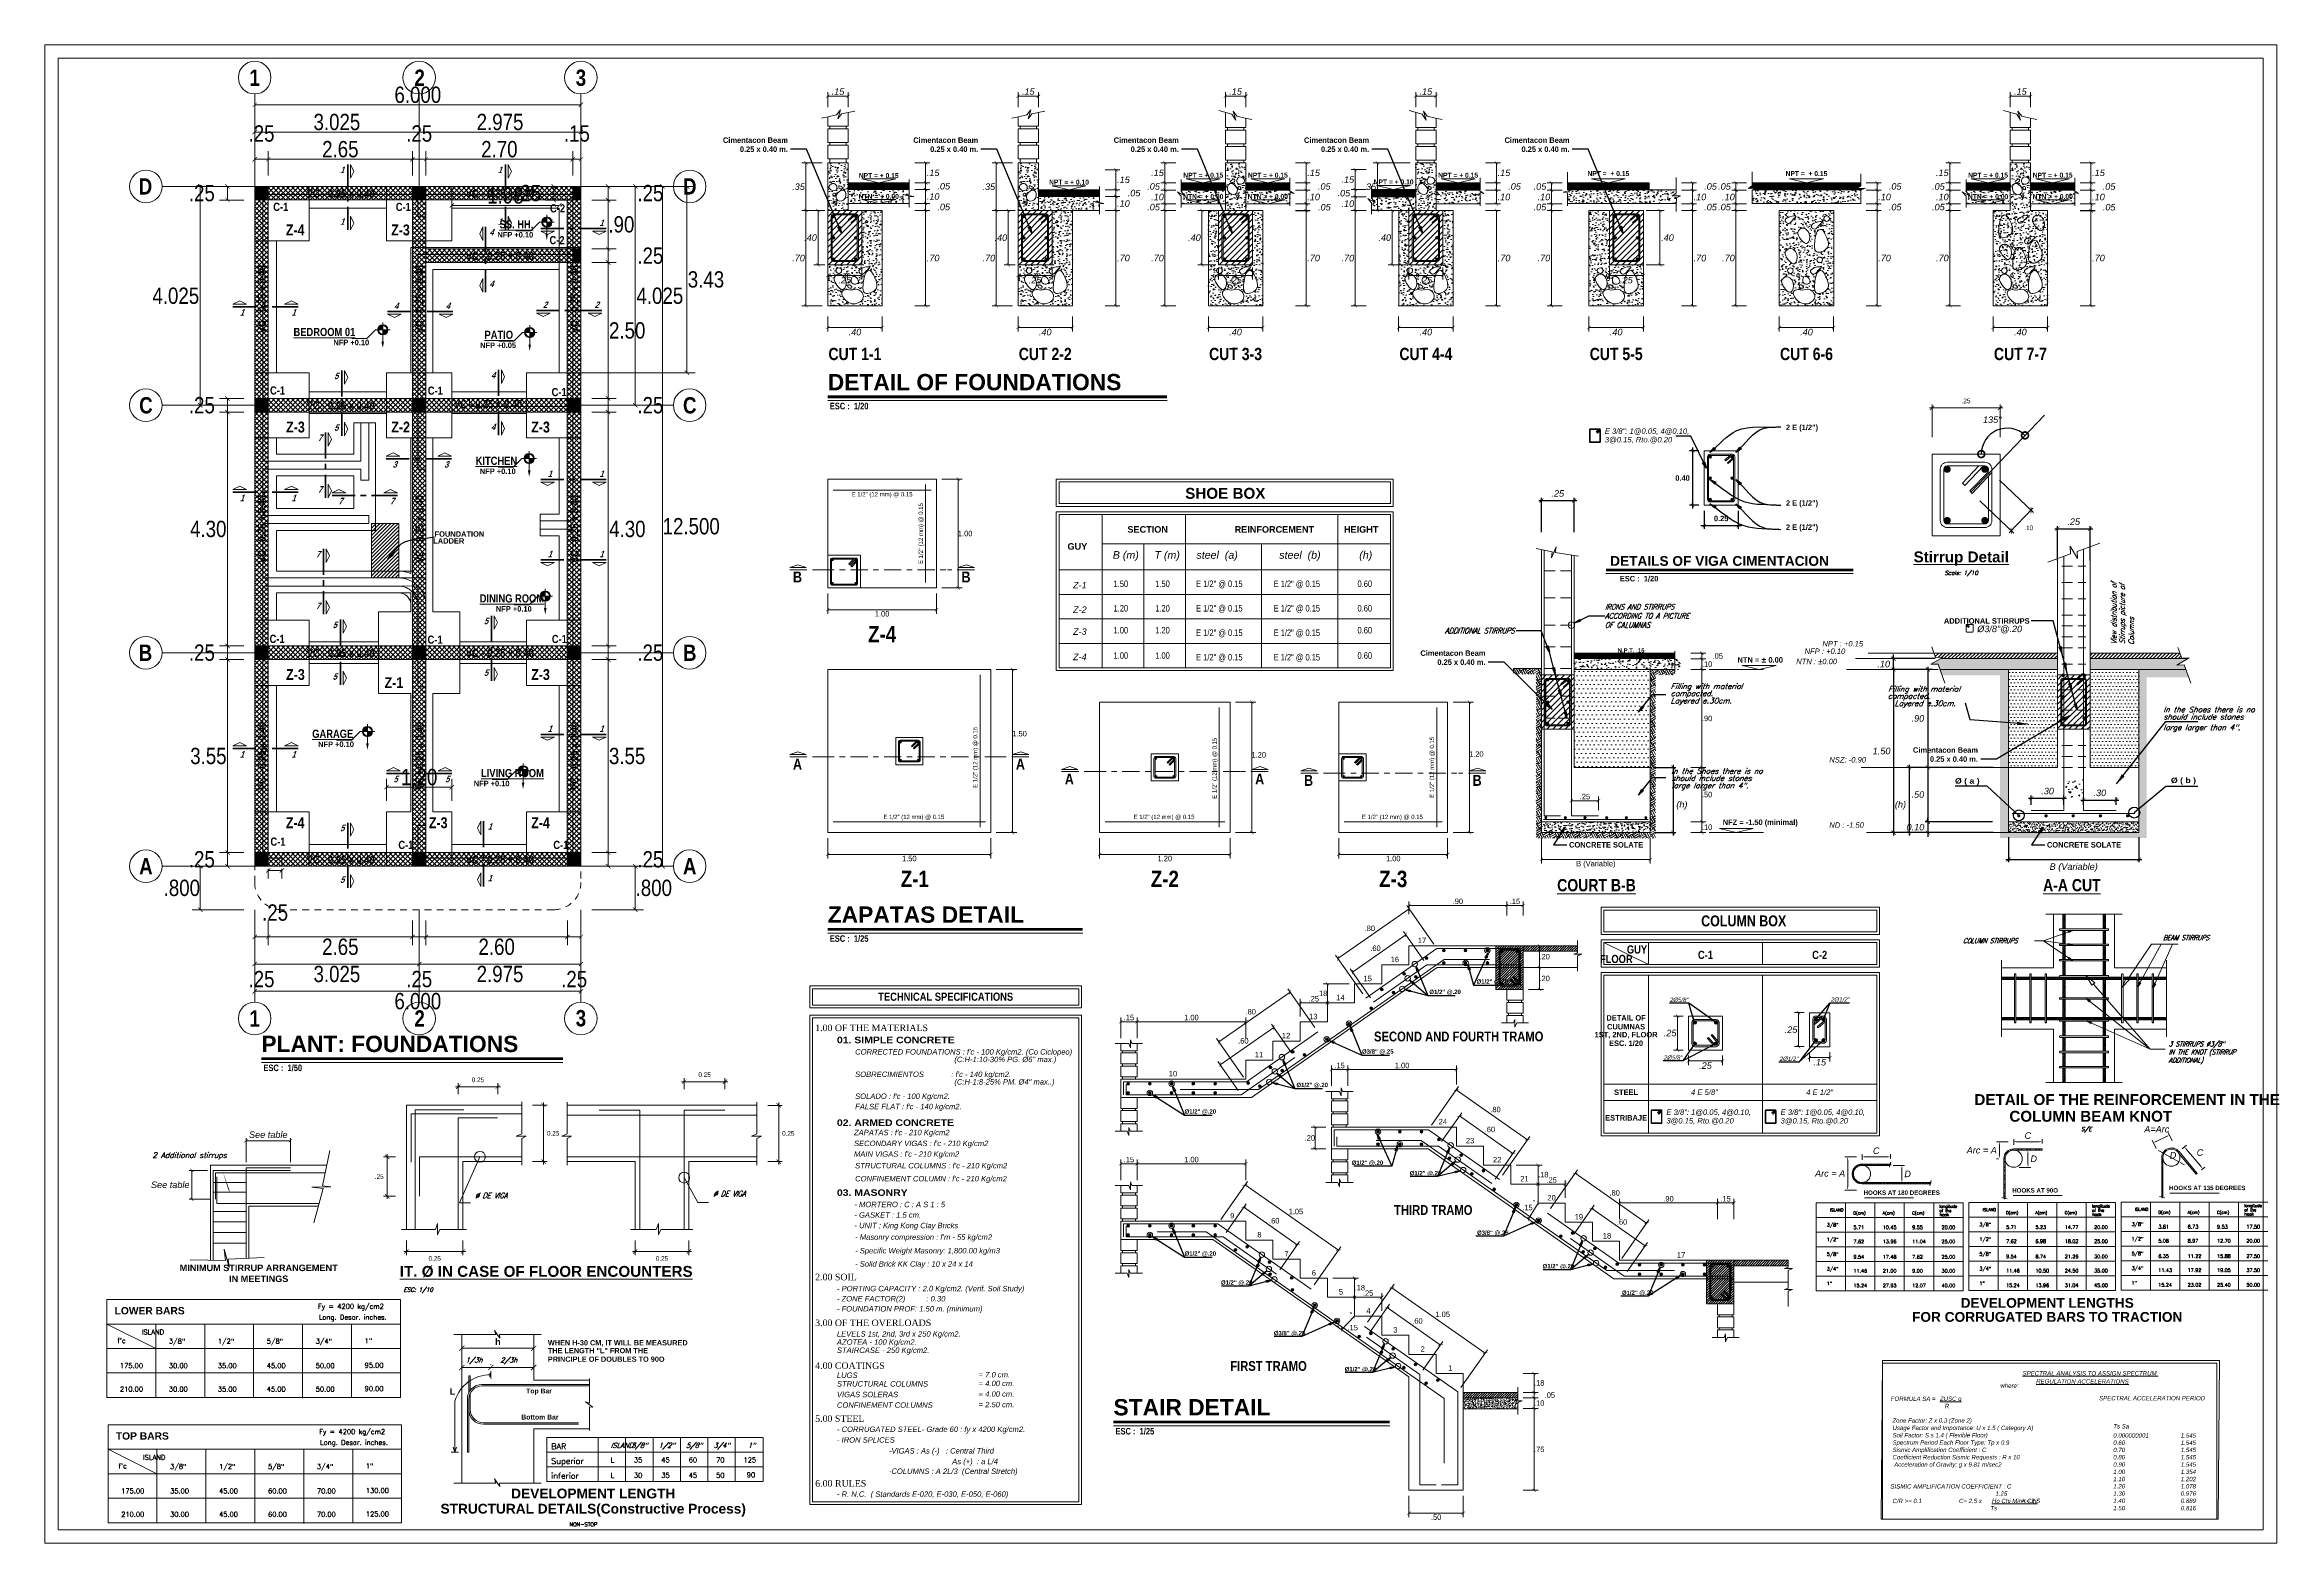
# Model space of a CAD drawing. Header units: millimetres. Extents: x 68 to 194, y 47 to 103.
# Drawn here: x 152.7 to 193.8, y 75.1 to 102.66 of the extents above; entities that cross this region are included whole.
import ezdxf
from ezdxf.enums import TextEntityAlignment as Align

# ---------------------------------------------------------------- set-up
doc = ezdxf.new("R2010")
doc.units = ezdxf.units.MM
for name, pattern in [('ACAD_ISO03W100', [30, 12, -18]), ('CENTER2', [28.575, 19.05, -3.175, 3.175, -3.175]), ('CENTERX2', [101.6, 63.5, -12.7, 12.7, -12.7]), ('DASHED', [19.05, 12.7, -6.35]), ('DASHED2', [0.375, 0.25, -0.125])]:
    doc.linetypes.add(name, pattern=pattern)
for name, color, linetype in [('_u', 7, 'Continuous'), ('E_Concreto', 157, 'Continuous'), ('G_Acotación', 171, 'Continuous')]:
    doc.layers.add(name, color=color, linetype=linetype)
for name, color, linetype, lineweight in [('A_Pared', 147, 'Continuous', 15), ('A_Texto', 43, 'Continuous', 9), ('Dimención', 1, 'Continuous', 20), ('E_Acero', 240, 'Continuous', 60), ('E_Cimentación', 150, 'Continuous', 50), ('E_Columna', 3, 'Continuous', 25), ('E_Estribo', 1, 'CENTER2', 20), ('E_Fierros', 2, 'Continuous', 50), ('E_Sobrecimiento', 230, 'Continuous', 25), ('E_Tipo de Techado', 6, 'Continuous', 15), ('E_Viga Secundaria', 133, 'Continuous', 20), ('E_Zapata', 30, 'Continuous', 25), ('Estribo', 1, 'CENTER2', 20), ('Fierros', 2, 'Continuous', 60), ('G_Achurados', 54, 'Continuous', 5), ('G_Complemento', 30, 'Continuous', 20), ('G_Cortes', 3, 'Continuous', 60), ('G_Ejes', 253, 'Continuous', 20), ('G_Escalera', 40, 'Continuous', 18), ('G_Proyección', 8, 'DASHED2', 15), ('G_Sombreados', 8, 'Continuous', 9), ('G_Texto', 122, 'Continuous', 20), ('Pen02', 7, 'Continuous', 20), ('Sombreados', 8, 'Continuous', 9), ('Textos', 122, 'Continuous', 20), ('Viga', 122, 'Continuous', 20)]:
    doc.layers.add(name, color=color, linetype=linetype, lineweight=lineweight)
doc.styles.add('Acotacion', font='ARIALN.TTF')
doc.styles.add('AMBIENTES', font='ARIALNB.TTF', dxfattribs={"height": 0.15})
doc.styles.add('ARIAL', font='ariali.ttf', dxfattribs={"height": 0.12})
doc.styles.add('Arial Marron', font='ARIALN.TTF')
doc.styles.add('ARIAL1.2', font='arial.ttf', dxfattribs={"width": 1.2})
doc.styles.add('ArialBlack', font='')
doc.styles.add('Cotas', font='ARIALNB.TTF', dxfattribs={"height": 0.1})
doc.styles.add('Dutch801Rm', font='dutchb.ttf')
doc.styles.add('Eje', font='ARIALNB.TTF', dxfattribs={"height": 0.3})
doc.styles.add('Letras(Indicadores)', font='romans.shx', dxfattribs={"width": 0.7, "oblique": 10})
doc.styles.add('Notas', font='ARIALNB.TTF', dxfattribs={"height": 0.15})
doc.styles.add('Sub Titulo', font='swissb.ttf')
doc.styles.add('Textos', font='simplex.shx', dxfattribs={"width": 0.8, "oblique": 20})
doc.styles.add('Textos Simples', font='swissci.ttf', dxfattribs={"width": 1.2})
doc.styles.add('Titulo', font='arialbd.ttf', dxfattribs={"height": 0.2})
doc.styles.add('Titulo Detalles', font='swissb.ttf')
doc.styles.add('Titulo(Ambientes)', font='sanssb__.ttf')
doc.styles.add('TITULOS', font='ARIALNB.TTF', dxfattribs={"height": 0.3})
doc.styles.get('ArialBlack').set_extended_font_data('Arial Black')
doc.dimstyles.new('120', dxfattribs={"dimtxt": 1, "dimasz": 0.06, "dimexe": 0.06, "dimexo": 0.1, "dimgap": 0.08, "dimtad": 3, "dimtih": 1, "dimtoh": 1, "dimlfac": 0.4, "dimzin": 1, "dimdsep": 46, "dimtxsty": 'Cotas', "dimblk": 'ARCHTICK', "dimcen": 2.5, "dimdle": 0.06, "dimclrt": 21, "dimazin": 0, "dimtp": 0.2, "dimtm": 0.2, "dimtfac": 1, "dimtix": 1, "dimtmove": 1, "dimatfit": 0, "dimfxl": 0, "dimtolj": 1, "dimtzin": 1, "dimarcsym": 0})
doc.dimstyles.new('125', dxfattribs={"dimtxt": 1, "dimasz": 0.06, "dimexe": 0.06, "dimexo": 0.1, "dimgap": 0.08, "dimtad": 3, "dimtih": 1, "dimtoh": 1, "dimlfac": 0.5, "dimzin": 1, "dimdsep": 46, "dimtxsty": 'Cotas', "dimblk": 'ARCHTICK', "dimcen": 2.5, "dimdle": 0.06, "dimclrt": 4, "dimazin": 0, "dimtp": 0.2, "dimtm": 0.2, "dimtfac": 1, "dimtix": 1, "dimtmove": 1, "dimatfit": 3, "dimfxl": 0, "dimtolj": 1, "dimtzin": 1, "dimarcsym": 0})
doc.dimstyles.new('150', dxfattribs={"dimtxt": 1, "dimasz": 0.06, "dimexe": 0.06, "dimexo": 0.08, "dimgap": 0.05, "dimtad": 2, "dimtih": 1, "dimtoh": 1, "dimzin": 1, "dimdsep": 46, "dimtxsty": 'Cotas', "dimblk": 'ARCHTICK', "dimcen": 0.25, "dimdle": 0.06, "dimclrd": 256, "dimclre": 256, "dimclrt": 5, "dimazin": 0, "dimtp": 0.2, "dimtm": 0.2, "dimtfac": 1, "dimtix": 1, "dimtmove": 1, "dimatfit": 0, "dimfxl": 0, "dimtolj": 1, "dimtzin": 1, "dimarcsym": 0})
doc.dimstyles.new('Indicadores', dxfattribs={"dimtxt": 0.08, "dimasz": 0.08, "dimexe": 0.05, "dimexo": 0.1, "dimgap": 0.05, "dimtad": 2, "dimtih": 1, "dimtoh": 1, "dimzin": 4, "dimdsep": 46, "dimtxsty": 'ARIAL', "dimblk1": 'ARCHTICK', "dimblk2": 'ARCHTICK', "dimsah": 1, "dimcen": 0.02, "dimclrd": 8, "dimclre": 8, "dimclrt": 7, "dimadec": 0, "dimazin": 0, "dimtfac": 1, "dimtmove": 2, "dimatfit": 3, "dimldrblk": 'CLOSEDBLANK', "dimfxl": 0, "dimtolj": 1, "dimtzin": 4, "dimlwd": 9, "dimlwe": 9, "dimarcsym": 0})
doc.dimstyles.new('Lenin_20', dxfattribs={"dimscale": 0.5, "dimtxt": 0.1, "dimasz": 0.12, "dimexe": 0.15, "dimexo": 0.2, "dimgap": 0.05, "dimtad": 2, "dimtih": 1, "dimtoh": 1, "dimlfac": 0.4, "dimzin": 4, "dimdsep": 46, "dimtxsty": 'ARIAL', "dimblk": 'ARCHTICK', "dimcen": 0.12, "dimclrd": 256, "dimclre": 256, "dimclrt": 4, "dimazin": 1, "dimtm": 1e-09, "dimtfac": 1, "dimtmove": 2, "dimatfit": 2, "dimldrblk": 'ARCHTICK', "dimfxl": 0, "dimtolj": 1, "dimlwd": 13, "dimlwe": 18, "dimarcsym": 0})
doc.dimstyles.new('Lenin_25', dxfattribs={"dimscale": 0.5, "dimtxt": 0.2, "dimasz": 0.12, "dimexe": 0.15, "dimexo": 0.2, "dimgap": 0.05, "dimtad": 2, "dimtih": 1, "dimtoh": 1, "dimlfac": 0.5, "dimzin": 4, "dimdsep": 46, "dimtxsty": 'Acotacion', "dimblk": 'ARCHTICK', "dimcen": 0.12, "dimclrd": 256, "dimclre": 256, "dimclrt": 4, "dimazin": 1, "dimtm": 1e-09, "dimtfac": 1, "dimtmove": 2, "dimatfit": 2, "dimldrblk": 'ARCHTICK', "dimfxl": 0, "dimtolj": 1, "dimlwd": 13, "dimlwe": 18, "dimarcsym": 0})
doc.dimstyles.new('Lenin_50', dxfattribs={"dimtxt": 0.3, "dimasz": 0.08, "dimexe": 0.15, "dimexo": 0.2, "dimgap": 0.03, "dimtad": 2, "dimtih": 1, "dimtoh": 1, "dimlfac": -1, "dimzin": 4, "dimdsep": 46, "dimtxsty": 'Acotacion', "dimblk": 'ARCHTICK', "dimcen": 0.08, "dimclrd": 256, "dimclre": 256, "dimclrt": 4, "dimazin": 1, "dimtm": 1e-09, "dimtfac": 1, "dimtmove": 2, "dimatfit": 2, "dimfxl": 0, "dimtolj": 1, "dimlwd": 13, "dimlwe": 18, "dimarcsym": 0})
doc.dimstyles.new('N1-10', dxfattribs={"dimtxt": 0.085, "dimasz": 0.08, "dimexe": 0.065, "dimexo": 0.2, "dimgap": 0.085, "dimtad": 2, "dimtih": 1, "dimtoh": 1, "dimlfac": 0.2, "dimzin": 4, "dimdsep": 46, "dimtxsty": 'Acotacion', "dimblk": 'ARCHTICK', "dimcen": 0.85, "dimdle": 0.05, "dimclrd": 251, "dimclre": 251, "dimclrt": 254, "dimaunit": 1, "dimadec": 3, "dimazin": 0, "dimtm": 1e-09, "dimtfac": 1, "dimtix": 1, "dimtmove": 0, "dimatfit": 3, "dimldrblk": 'CLOSEDBLANK', "dimfxl": 0, "dimtolj": 1, "dimtzin": 0, "dimlwd": 9, "dimlwe": 13, "dimarcsym": 0})
doc.dimstyles.new('N1-100', dxfattribs={"dimtxt": 0.085, "dimasz": 0.085, "dimexe": 0.065, "dimexo": 0.12, "dimgap": 0.085, "dimtad": 2, "dimtih": 1, "dimtoh": 1, "dimzin": 4, "dimdsep": 46, "dimtxsty": 'Acotacion', "dimblk": 'ARCHTICK', "dimcen": 0.85, "dimdle": 0.05, "dimclrd": 251, "dimclre": 251, "dimclrt": 140, "dimaunit": 1, "dimadec": 3, "dimazin": 0, "dimtm": 1e-09, "dimtfac": 1, "dimtix": 1, "dimtmove": 0, "dimatfit": 3, "dimfxl": 0, "dimtolj": 1, "dimtzin": 0, "dimlwd": 15, "dimlwe": 15, "dimarcsym": 0})
doc.dimstyles.new('N1-20', dxfattribs={"dimtxt": 0.08, "dimasz": 0.07, "dimexe": 0.05, "dimexo": 0.12, "dimgap": 0.07, "dimtad": 2, "dimtih": 1, "dimtoh": 1, "dimlfac": 0.4, "dimzin": 4, "dimdsep": 46, "dimtxsty": 'ARIAL', "dimblk": 'ARCHTICK', "dimcen": 0.1, "dimdle": 0.05, "dimclrd": 256, "dimclre": 256, "dimclrt": 151, "dimadec": 0, "dimazin": 0, "dimtfac": 1, "dimtix": 1, "dimtmove": 0, "dimatfit": 3, "dimfxl": 0, "dimtolj": 1, "dimtzin": 0, "dimlwd": -1, "dimlwe": -1, "dimarcsym": 0})
doc.dimstyles.new('N1-25', dxfattribs={"dimtxt": 0.12, "dimasz": 0.075, "dimexe": 0.05, "dimexo": 0.1, "dimgap": 0.07, "dimtad": 2, "dimtih": 1, "dimtoh": 1, "dimlfac": 0.5, "dimzin": 4, "dimdsep": 46, "dimtxsty": 'ARIAL', "dimblk": 'ARCHTICK', "dimcen": 0.1, "dimdle": 0.05, "dimclrd": 256, "dimclre": 256, "dimclrt": 151, "dimaunit": 1, "dimazin": 0, "dimtfac": 1, "dimtix": 1, "dimtmove": 0, "dimatfit": 0, "dimfxl": 0, "dimtolj": 1, "dimtzin": 0, "dimlwd": -1, "dimlwe": -1, "dimarcsym": 0})
pattern_1 = [(135, (271.709765, 7.6898), (0.0112253202, 0.0112253202), [])]
pattern_2 = [(135, (271.709765, 7.8398), (0.0112253202, 0.0112253202), [])]
pattern_3 = [(50, (-9.53598, -2.77597), (0.18218467, -0.01593909), [0.01905, -0.20955]), (355, (-9.53598, -2.77597), (-0.03524283, 0.19105664), [0.01524, -0.16764]), (100.451, (-9.5208, -2.7773), (0.1469425, 0.17511669), [0.01619, -0.17809]), (46.1842, (-9.53598, -2.72517), (0.27107904, -0.04204233), [0.028575, -0.314325]), (96.6356, (-9.51339, -2.72867), (0.23740423, 0.24742556), [0.024285, -0.267135]), (351.184, (-9.53598, -2.72517), (0.2374046, 0.2474251), [0.02286, -0.25146]), (21, (-9.51058, -2.73787), (0.15161488, -0.10226552), [0.01905, -0.20955]), (326, (-9.51058, -2.73787), (0.06180203, 0.18418797), [0.01524, -0.16764]), (71.4514, (-9.49794, -2.74639), (0.21341649, 0.08192286), [0.01619, -0.17809]), (37.5, (-9.535976, -2.775966), (0.003088603, 0.084555039), [0, -0.165608, 0, -0.17018, 0, -0.168275]), (7.5, (-9.53598, -2.77597), (0.066819663, 0.100180575), [0, -0.097028, 0, -0.161798, 0, -0.064135]), (327.5, (-9.59262, -2.775966), (0.135590595, -0.005728744), [0, -0.0635, 0, -0.19812, 0, -0.26289]), (317.5, (-9.61802, -2.77597), (0.14812918, 0.02542649), [0, -0.08255, 0, -0.131572, 0, -0.18669])]
pattern_4 = [(45, (-9.535976, -2.775966), (-0.0112253202, 0.0112253202), [])]
pattern_5 = [(315, (-71.905076, 10.154783), (0.0189427278, 0.0189427278), [])]
pattern_6 = [(45, (-71.905076, 10.154783), (-0.0189427278, 0.0189427278), [])]
pattern_7 = [(50, (-31.58628, 33.30307), (0.18218467, -0.01593909), [0.01905, -0.20955]), (355, (-31.58628, 33.30307), (-0.03524283, 0.19105664), [0.01524, -0.16764]), (100.451, (-31.5711, 33.30174), (0.1469425, 0.17511669), [0.01619, -0.17809]), (46.1842, (-31.58628, 33.35387), (0.27107904, -0.04204233), [0.028575, -0.314325]), (96.6356, (-31.5637, 33.35037), (0.23740423, 0.24742556), [0.024285, -0.267135]), (351.184, (-31.58628, 33.35387), (0.2374046, 0.24742512), [0.02286, -0.25146]), (21, (-31.56088, 33.34117), (0.15161488, -0.10226552), [0.01905, -0.20955]), (326, (-31.56088, 33.34117), (0.06180203, 0.18418797), [0.01524, -0.16764]), (71.4514, (-31.54825, 33.33265), (0.21341649, 0.08192286), [0.01619, -0.17809]), (37.5, (-31.58628, 33.30307), (0.003088603, 0.084555039), [0, -0.165608, 0, -0.17018, 0, -0.168275]), (7.5, (-31.58628, 33.30307), (0.066819663, 0.100180575), [0, -0.097028, 0, -0.161798, 0, -0.064135]), (327.5, (-31.64292, 33.30307), (0.135590595, -0.005728744), [0, -0.0635, 0, -0.19812, 0, -0.26289]), (317.5, (-31.66832, 33.30307), (0.14812918, 0.02542649), [0, -0.08255, 0, -0.131572, 0, -0.18669])]
pattern_8 = [(45, (-31.58628, 33.30307), (-0.04490128, 0.04490128), []), (135, (-31.58628, 33.30307), (-0.04490128, -0.04490128), [])]
pattern_9 = [(135, (389.86372, 3.60307), (0.04490128, 0.04490128), []), (45, (389.86372, 3.60307), (0.04490128, -0.04490128), [])]
pattern_10 = [(135, (395.61372, 3.60307), (0.04490128, 0.04490128), []), (45, (395.61372, 3.60307), (0.04490128, -0.04490128), [])]
pattern_11 = [(50, (4.89783, -2.77597), (0.18218467, -0.01593909), [0.01905, -0.20955]), (355, (4.89783, -2.77597), (-0.03524283, 0.19105664), [0.01524, -0.16764]), (100.451, (4.91301, -2.7773), (0.1469425, 0.17511669), [0.01619, -0.17809]), (46.1842, (4.89783, -2.72517), (0.27107904, -0.04204233), [0.028575, -0.314325]), (96.6356, (4.92042, -2.72867), (0.23740423, 0.24742556), [0.024285, -0.267135]), (351.184, (4.89783, -2.72517), (0.2374046, 0.2474251), [0.02286, -0.25146]), (21, (4.92323, -2.73787), (0.15161488, -0.10226552), [0.01905, -0.20955]), (326, (4.92323, -2.73787), (0.06180203, 0.18418797), [0.01524, -0.16764]), (71.4514, (4.93586, -2.74639), (0.21341649, 0.08192286), [0.01619, -0.17809]), (37.5, (4.89783, -2.775966), (0.003088603, 0.084555039), [0, -0.165608, 0, -0.17018, 0, -0.168275]), (7.5, (4.89783, -2.77597), (0.066819663, 0.100180575), [0, -0.097028, 0, -0.161798, 0, -0.064135]), (327.5, (4.841185, -2.775966), (0.135590595, -0.005728744), [0, -0.0635, 0, -0.19812, 0, -0.26289]), (317.5, (4.81579, -2.77597), (0.14812918, 0.02542649), [0, -0.08255, 0, -0.131572, 0, -0.18669])]

# ---------------------------------------------------------------- blocks, each defined once
blk = doc.blocks.new('TITULP')
h = blk.add_hatch(color=1)
h.paths.add_polyline_path([(0, -0.055), (0, -0.134), (0.079, -0.134, 0.414214)])
h.paths.add_polyline_path([(0, -0.134), (-0.079, -0.134, 0.414214), (0, -0.213)])
for p, q in [((0, -0.353), (0, 0)), ((-0.134, -0.134), (0.134, -0.134)), ((0.294, -0.294), (0.57, -0.294))]:
    blk.add_line(p, q)
at = {"lineweight": 18}
blk.add_line((0.134, -0.134), (0.294, -0.294), dxfattribs=at)
for radius in [0.0937, 0.0785]:
    blk.add_circle((0, -0.134), radius)
blk.add_solid([(0.024, -0.353), (0, -0.468), (-0.024, -0.353)])
at = {"style": 'Arial Marron', "width": 1.35}
blk.add_attdef('%%USALA', text='', height=0.14, dxfattribs=at).set_placement((0.305, -0.112), align=Align.TOP_LEFT)
at = {"style": 'Arial Marron', "width": 1.1}
blk.add_attdef('NPT%%P0.00', text='', height=0.1, dxfattribs=at).set_placement((0.603, -0.397), align=Align.MIDDLE_CENTER)
at = {"style": 'Arial Marron'}
blk.add_attdef('PISO', text='', height=0.08, dxfattribs=at).set_placement((0.603, -0.539), align=Align.MIDDLE_CENTER)
blk = doc.blocks.new('Eri')
blk.add_line((-1.7, 0), (0, 0))
blk.add_circle((-2, 0), 0.3)
at = {"color": 1, "style": 'Eje', "flags": 4}
blk.add_attdef('H', text='', height=0.3, dxfattribs=at).set_placement((-2, 0), align=Align.MIDDLE_CENTER)
blk = doc.blocks.new('_ArchTick')
at = {"color": 0, "linetype": 'ByBlock', "const_width": 0.15}
blk.add_lwpolyline([(-0.5, -0.5), (0.5, 0.5)], dxfattribs=at)
blk = doc.blocks.new('*D309')
at = {"layer": 'Defpoints', "color": 0}
for p in [(162.564, 101.553), (156.564, 100.053), (162.564, 100.053)]:
    blk.add_point(p, dxfattribs=at)
at = {"layer": 'G_Acotación', "lineweight": 18}
for p, q in [((156.564, 100.253), (156.564, 101.703)), ((162.564, 100.253), (162.564, 101.703))]:
    blk.add_line(p, q, dxfattribs=at)
at = {"layer": 'G_Acotación', "lineweight": 13}
blk.add_line((156.564, 101.553), (162.564, 101.553), dxfattribs=at)
at = {"layer": 'G_Acotación', "lineweight": 13, "xscale": 0.08, "yscale": 0.08, "zscale": 0.08, "rotation": 180}
blk.add_blockref('_ArchTick', (156.564, 101.553), dxfattribs=at)
at = {"layer": 'G_Acotación', "lineweight": 13, "xscale": 0.08, "yscale": 0.08, "zscale": 0.08}
blk.add_blockref('_ArchTick', (162.564, 101.553), dxfattribs=at)
at = {"layer": 'G_Acotación', "color": 4, "lineweight": 5, "insert": (159.564, 101.736), "char_height": 0.3, "attachment_point": 5, "style": 'Acotacion'}
blk.add_mtext('\\A1;6.000', dxfattribs=at)
blk = doc.blocks.new('*D310')
at = {"layer": 'Defpoints', "color": 0}
for p in [(162.564, 101.053), (159.589, 100.053), (162.564, 100.053)]:
    blk.add_point(p, dxfattribs=at)
at = {"layer": 'G_Acotación', "lineweight": 18}
for p, q in [((159.589, 100.253), (159.589, 101.203)), ((162.564, 100.253), (162.564, 101.203))]:
    blk.add_line(p, q, dxfattribs=at)
at = {"layer": 'G_Acotación', "lineweight": 13}
blk.add_line((159.589, 101.053), (162.564, 101.053), dxfattribs=at)
at = {"layer": 'G_Acotación', "lineweight": 13, "xscale": 0.08, "yscale": 0.08, "zscale": 0.08, "rotation": 180}
blk.add_blockref('_ArchTick', (159.589, 101.053), dxfattribs=at)
at = {"layer": 'G_Acotación', "lineweight": 13, "xscale": 0.08, "yscale": 0.08, "zscale": 0.08}
blk.add_blockref('_ArchTick', (162.564, 101.053), dxfattribs=at)
at = {"layer": 'G_Acotación', "color": 4, "lineweight": 5, "insert": (161.076, 101.236), "char_height": 0.3, "attachment_point": 5, "style": 'Acotacion'}
blk.add_mtext('\\A1;2.975', dxfattribs=at)
blk = doc.blocks.new('*D311')
at = {"layer": 'Defpoints', "color": 0}
for p in [(159.589, 101.053), (156.564, 100.053), (159.589, 100.053)]:
    blk.add_point(p, dxfattribs=at)
at = {"layer": 'G_Acotación', "lineweight": 18}
for p, q in [((156.564, 100.253), (156.564, 101.203)), ((159.589, 100.253), (159.589, 101.203))]:
    blk.add_line(p, q, dxfattribs=at)
at = {"layer": 'G_Acotación', "lineweight": 13}
blk.add_line((156.564, 101.053), (159.589, 101.053), dxfattribs=at)
at = {"layer": 'G_Acotación', "lineweight": 13, "xscale": 0.08, "yscale": 0.08, "zscale": 0.08, "rotation": 180}
blk.add_blockref('_ArchTick', (156.564, 101.053), dxfattribs=at)
at = {"layer": 'G_Acotación', "lineweight": 13, "xscale": 0.08, "yscale": 0.08, "zscale": 0.08}
blk.add_blockref('_ArchTick', (159.589, 101.053), dxfattribs=at)
at = {"layer": 'G_Acotación', "color": 4, "lineweight": 5, "insert": (158.076, 101.236), "char_height": 0.3, "attachment_point": 5, "style": 'Acotacion'}
blk.add_mtext('\\A1;3.025', dxfattribs=at)
blk = doc.blocks.new('*D312')
at = {"layer": 'Defpoints', "color": 0}
for p in [(156.564, 86.753), (162.564, 86.753), (162.564, 85.253)]:
    blk.add_point(p, dxfattribs=at)
at = {"layer": 'G_Acotación', "lineweight": 18}
for p, q in [((156.564, 86.553), (156.564, 85.103)), ((162.564, 86.553), (162.564, 85.103))]:
    blk.add_line(p, q, dxfattribs=at)
at = {"layer": 'G_Acotación', "lineweight": 13}
blk.add_line((156.564, 85.253), (162.564, 85.253), dxfattribs=at)
at = {"layer": 'G_Acotación', "lineweight": 13, "xscale": 0.08, "yscale": 0.08, "zscale": 0.08, "rotation": 180}
blk.add_blockref('_ArchTick', (156.564, 85.253), dxfattribs=at)
at = {"layer": 'G_Acotación', "lineweight": 13, "xscale": 0.08, "yscale": 0.08, "zscale": 0.08}
blk.add_blockref('_ArchTick', (162.564, 85.253), dxfattribs=at)
at = {"layer": 'G_Acotación', "color": 4, "lineweight": 5, "insert": (159.564, 85.07), "char_height": 0.3, "attachment_point": 5, "style": 'Acotacion'}
blk.add_mtext('\\A1;6.000', dxfattribs=at)
blk = doc.blocks.new('*D313')
at = {"layer": 'Defpoints', "color": 0}
for p in [(159.589, 86.753), (162.564, 86.753), (162.564, 85.753)]:
    blk.add_point(p, dxfattribs=at)
at = {"layer": 'G_Acotación', "lineweight": 18}
for p, q in [((159.589, 86.553), (159.589, 85.603)), ((162.564, 86.553), (162.564, 85.603))]:
    blk.add_line(p, q, dxfattribs=at)
at = {"layer": 'G_Acotación', "lineweight": 13}
blk.add_line((159.589, 85.753), (162.564, 85.753), dxfattribs=at)
at = {"layer": 'G_Acotación', "lineweight": 13, "xscale": 0.08, "yscale": 0.08, "zscale": 0.08, "rotation": 180}
blk.add_blockref('_ArchTick', (159.589, 85.753), dxfattribs=at)
at = {"layer": 'G_Acotación', "lineweight": 13, "xscale": 0.08, "yscale": 0.08, "zscale": 0.08}
blk.add_blockref('_ArchTick', (162.564, 85.753), dxfattribs=at)
at = {"layer": 'G_Acotación', "color": 4, "lineweight": 5, "insert": (161.076, 85.57), "char_height": 0.3, "attachment_point": 5, "style": 'Acotacion'}
blk.add_mtext('\\A1;2.975', dxfattribs=at)
blk = doc.blocks.new('*D314')
at = {"layer": 'Defpoints', "color": 0}
for p in [(156.564, 86.753), (159.589, 86.753), (159.589, 85.753)]:
    blk.add_point(p, dxfattribs=at)
at = {"layer": 'G_Acotación', "lineweight": 18}
for p, q in [((156.564, 86.553), (156.564, 85.603)), ((159.589, 86.553), (159.589, 85.603))]:
    blk.add_line(p, q, dxfattribs=at)
at = {"layer": 'G_Acotación', "lineweight": 13}
blk.add_line((156.564, 85.753), (159.589, 85.753), dxfattribs=at)
at = {"layer": 'G_Acotación', "lineweight": 13, "xscale": 0.08, "yscale": 0.08, "zscale": 0.08, "rotation": 180}
blk.add_blockref('_ArchTick', (156.564, 85.753), dxfattribs=at)
at = {"layer": 'G_Acotación', "lineweight": 13, "xscale": 0.08, "yscale": 0.08, "zscale": 0.08}
blk.add_blockref('_ArchTick', (159.589, 85.753), dxfattribs=at)
at = {"layer": 'G_Acotación', "color": 4, "lineweight": 5, "insert": (158.076, 85.57), "char_height": 0.3, "attachment_point": 5, "style": 'Acotacion'}
blk.add_mtext('\\A1;3.025', dxfattribs=at)
blk = doc.blocks.new('*D315')
at = {"layer": 'Defpoints', "color": 0}
for p in [(155.564, 100.053), (156.564, 100.053), (156.564, 96.028)]:
    blk.add_point(p, dxfattribs=at)
at = {"layer": 'G_Acotación', "lineweight": 18}
for p, q in [((156.364, 100.053), (155.414, 100.053)), ((156.364, 96.028), (155.414, 96.028))]:
    blk.add_line(p, q, dxfattribs=at)
at = {"layer": 'G_Acotación', "lineweight": 13}
blk.add_line((155.564, 96.028), (155.564, 100.053), dxfattribs=at)
at = {"layer": 'G_Acotación', "lineweight": 13, "xscale": 0.08, "yscale": 0.08, "zscale": 0.08}
for p, rotation in [((155.564, 100.053), 90), ((155.564, 96.028), 270)]:
    blk.add_blockref('_ArchTick', p, dxfattribs=dict(at, rotation=rotation))
at = {"layer": 'G_Acotación', "color": 4, "lineweight": 5, "insert": (155.113, 98.041), "char_height": 0.3, "attachment_point": 5, "style": 'Acotacion'}
blk.add_mtext('\\A1;4.025', dxfattribs=at)
blk = doc.blocks.new('*D316')
at = {"layer": 'Defpoints', "color": 0}
for p in [(155.564, 87.553), (156.564, 87.553), (156.564, 86.753)]:
    blk.add_point(p, dxfattribs=at)
at = {"layer": 'G_Acotación', "lineweight": 18}
for p, q in [((156.364, 87.553), (155.414, 87.553)), ((156.364, 86.753), (155.414, 86.753))]:
    blk.add_line(p, q, dxfattribs=at)
at = {"layer": 'G_Acotación', "lineweight": 13}
blk.add_line((155.564, 86.753), (155.564, 87.553), dxfattribs=at)
at = {"layer": 'G_Acotación', "lineweight": 13, "xscale": 0.08, "yscale": 0.08, "zscale": 0.08}
for p, rotation in [((155.564, 87.553), 90), ((155.564, 86.753), 270)]:
    blk.add_blockref('_ArchTick', p, dxfattribs=dict(at, rotation=rotation))
at = {"layer": 'G_Acotación', "color": 4, "lineweight": 5, "insert": (155.224, 87.153), "char_height": 0.3, "attachment_point": 5, "style": 'Acotacion'}
blk.add_mtext('\\A1;.800', dxfattribs=at)
blk = doc.blocks.new('*D317')
at = {"layer": 'Defpoints', "color": 0}
for p in [(162.564, 100.053), (164.064, 100.053), (162.564, 87.553)]:
    blk.add_point(p, dxfattribs=at)
at = {"layer": 'G_Acotación', "lineweight": 18}
for p, q in [((162.764, 100.053), (164.214, 100.053)), ((162.764, 87.553), (164.214, 87.553))]:
    blk.add_line(p, q, dxfattribs=at)
at = {"layer": 'G_Acotación', "lineweight": 13}
blk.add_line((164.064, 87.553), (164.064, 100.053), dxfattribs=at)
at = {"layer": 'G_Acotación', "lineweight": 13, "xscale": 0.08, "yscale": 0.08, "zscale": 0.08}
for p, rotation in [((164.064, 100.053), 90), ((164.064, 87.553), 270)]:
    blk.add_blockref('_ArchTick', p, dxfattribs=dict(at, rotation=rotation))
at = {"layer": 'G_Acotación', "color": 4, "lineweight": 5, "insert": (164.592, 93.803), "char_height": 0.3, "attachment_point": 5, "style": 'Acotacion'}
blk.add_mtext('\\A1;12.500', dxfattribs=at)
blk = doc.blocks.new('*D318')
at = {"layer": 'Defpoints', "color": 0}
for p in [(162.564, 100.053), (163.564, 100.053), (162.564, 96.028)]:
    blk.add_point(p, dxfattribs=at)
at = {"layer": 'G_Acotación', "lineweight": 18}
for p, q in [((162.764, 100.053), (163.714, 100.053)), ((162.764, 96.028), (163.714, 96.028))]:
    blk.add_line(p, q, dxfattribs=at)
at = {"layer": 'G_Acotación', "lineweight": 13}
blk.add_line((163.564, 96.028), (163.564, 100.053), dxfattribs=at)
at = {"layer": 'G_Acotación', "lineweight": 13, "xscale": 0.08, "yscale": 0.08, "zscale": 0.08}
for p, rotation in [((163.564, 100.053), 90), ((163.564, 96.028), 270)]:
    blk.add_blockref('_ArchTick', p, dxfattribs=dict(at, rotation=rotation))
at = {"layer": 'G_Acotación', "color": 4, "lineweight": 5, "insert": (164.015, 98.041), "char_height": 0.3, "attachment_point": 5, "style": 'Acotacion'}
blk.add_mtext('\\A1;4.025', dxfattribs=at)
blk = doc.blocks.new('*D319')
at = {"layer": 'Defpoints', "color": 0}
for p in [(162.564, 87.553), (163.564, 87.553), (162.564, 86.753)]:
    blk.add_point(p, dxfattribs=at)
at = {"layer": 'G_Acotación', "lineweight": 18}
for p, q in [((162.764, 87.553), (163.714, 87.553)), ((162.764, 86.753), (163.714, 86.753))]:
    blk.add_line(p, q, dxfattribs=at)
at = {"layer": 'G_Acotación', "lineweight": 13}
blk.add_line((163.564, 86.753), (163.564, 87.553), dxfattribs=at)
at = {"layer": 'G_Acotación', "lineweight": 13, "xscale": 0.08, "yscale": 0.08, "zscale": 0.08}
for p, rotation in [((163.564, 87.553), 90), ((163.564, 86.753), 270)]:
    blk.add_blockref('_ArchTick', p, dxfattribs=dict(at, rotation=rotation))
at = {"layer": 'G_Acotación', "color": 4, "lineweight": 5, "insert": (163.904, 87.153), "char_height": 0.3, "attachment_point": 5, "style": 'Acotacion'}
blk.add_mtext('\\A1;.800', dxfattribs=at)
blk = doc.blocks.new('*D320')
at = {"layer": 'Defpoints', "color": 0}
for p in [(162.414, 100.553), (162.414, 100.053), (162.564, 100.053)]:
    blk.add_point(p, dxfattribs=at)
at = {"layer": 'G_Acotación', "lineweight": 18}
for p, q in [((162.414, 100.253), (162.414, 100.703)), ((162.564, 100.253), (162.564, 100.703))]:
    blk.add_line(p, q, dxfattribs=at)
at = {"layer": 'G_Acotación', "lineweight": 13}
blk.add_line((162.564, 100.553), (162.414, 100.553), dxfattribs=at)
at = {"layer": 'G_Acotación', "lineweight": 13, "xscale": 0.08, "yscale": 0.08, "zscale": 0.08, "rotation": 180}
blk.add_blockref('_ArchTick', (162.414, 100.553), dxfattribs=at)
at = {"layer": 'G_Acotación', "lineweight": 13, "xscale": 0.08, "yscale": 0.08, "zscale": 0.08}
blk.add_blockref('_ArchTick', (162.564, 100.553), dxfattribs=at)
at = {"layer": 'G_Acotación', "color": 4, "lineweight": 5, "insert": (162.489, 101.024), "char_height": 0.3, "attachment_point": 5, "style": 'Acotacion'}
blk.add_mtext('\\A1;.15', dxfattribs=at)
blk = doc.blocks.new('*D437')
at = {"layer": 'Defpoints', "color": 0}
for p in [(159.714, 100.553), (159.714, 100.053), (162.414, 100.053)]:
    blk.add_point(p, dxfattribs=at)
at = {"layer": 'G_Acotación', "lineweight": 18}
for p, q in [((159.714, 100.253), (159.714, 100.703)), ((162.414, 100.253), (162.414, 100.703))]:
    blk.add_line(p, q, dxfattribs=at)
at = {"layer": 'G_Acotación', "lineweight": 13}
blk.add_line((162.414, 100.553), (159.714, 100.553), dxfattribs=at)
at = {"layer": 'G_Acotación', "lineweight": 13, "xscale": 0.08, "yscale": 0.08, "zscale": 0.08, "rotation": 180}
blk.add_blockref('_ArchTick', (159.714, 100.553), dxfattribs=at)
at = {"layer": 'G_Acotación', "lineweight": 13, "xscale": 0.08, "yscale": 0.08, "zscale": 0.08}
blk.add_blockref('_ArchTick', (162.414, 100.553), dxfattribs=at)
at = {"layer": 'G_Acotación', "color": 4, "lineweight": 5, "insert": (161.064, 100.736), "char_height": 0.3, "attachment_point": 5, "style": 'Acotacion'}
blk.add_mtext('\\A1;2.70', dxfattribs=at)
blk = doc.blocks.new('*D438')
at = {"layer": 'Defpoints', "color": 0}
for p in [(159.464, 100.553), (159.464, 100.053), (159.714, 100.053)]:
    blk.add_point(p, dxfattribs=at)
at = {"layer": 'G_Acotación', "lineweight": 18}
for p, q in [((159.464, 100.253), (159.464, 100.703)), ((159.714, 100.253), (159.714, 100.703))]:
    blk.add_line(p, q, dxfattribs=at)
at = {"layer": 'G_Acotación', "lineweight": 13}
blk.add_line((159.714, 100.553), (159.464, 100.553), dxfattribs=at)
at = {"layer": 'G_Acotación', "lineweight": 13, "xscale": 0.08, "yscale": 0.08, "zscale": 0.08, "rotation": 180}
blk.add_blockref('_ArchTick', (159.464, 100.553), dxfattribs=at)
at = {"layer": 'G_Acotación', "lineweight": 13, "xscale": 0.08, "yscale": 0.08, "zscale": 0.08}
blk.add_blockref('_ArchTick', (159.714, 100.553), dxfattribs=at)
at = {"layer": 'G_Acotación', "color": 4, "lineweight": 5, "insert": (159.589, 101.024), "char_height": 0.3, "attachment_point": 5, "style": 'Acotacion'}
blk.add_mtext('\\A1;.25', dxfattribs=at)
blk = doc.blocks.new('*D321')
at = {"layer": 'Defpoints', "color": 0}
for p in [(156.814, 100.553), (156.814, 100.053), (159.464, 100.053)]:
    blk.add_point(p, dxfattribs=at)
at = {"layer": 'G_Acotación', "lineweight": 18}
for p, q in [((156.814, 100.253), (156.814, 100.703)), ((159.464, 100.253), (159.464, 100.703))]:
    blk.add_line(p, q, dxfattribs=at)
at = {"layer": 'G_Acotación', "lineweight": 13}
blk.add_line((159.464, 100.553), (156.814, 100.553), dxfattribs=at)
at = {"layer": 'G_Acotación', "lineweight": 13, "xscale": 0.08, "yscale": 0.08, "zscale": 0.08, "rotation": 180}
blk.add_blockref('_ArchTick', (156.814, 100.553), dxfattribs=at)
at = {"layer": 'G_Acotación', "lineweight": 13, "xscale": 0.08, "yscale": 0.08, "zscale": 0.08}
blk.add_blockref('_ArchTick', (159.464, 100.553), dxfattribs=at)
at = {"layer": 'G_Acotación', "color": 4, "lineweight": 5, "insert": (158.139, 100.736), "char_height": 0.3, "attachment_point": 5, "style": 'Acotacion'}
blk.add_mtext('\\A1;2.65', dxfattribs=at)
blk = doc.blocks.new('*D322')
at = {"layer": 'Defpoints', "color": 0}
for p in [(156.564, 100.553), (156.564, 100.053), (156.814, 100.053)]:
    blk.add_point(p, dxfattribs=at)
at = {"layer": 'G_Acotación', "lineweight": 18}
for p, q in [((156.564, 100.253), (156.564, 100.703)), ((156.814, 100.253), (156.814, 100.703))]:
    blk.add_line(p, q, dxfattribs=at)
at = {"layer": 'G_Acotación', "lineweight": 13}
blk.add_line((156.814, 100.553), (156.564, 100.553), dxfattribs=at)
at = {"layer": 'G_Acotación', "lineweight": 13, "xscale": 0.08, "yscale": 0.08, "zscale": 0.08, "rotation": 180}
blk.add_blockref('_ArchTick', (156.564, 100.553), dxfattribs=at)
at = {"layer": 'G_Acotación', "lineweight": 13, "xscale": 0.08, "yscale": 0.08, "zscale": 0.08}
blk.add_blockref('_ArchTick', (156.814, 100.553), dxfattribs=at)
at = {"layer": 'G_Acotación', "color": 4, "lineweight": 5, "insert": (156.689, 101.024), "char_height": 0.3, "attachment_point": 5, "style": 'Acotacion'}
blk.add_mtext('\\A1;.25', dxfattribs=at)
blk = doc.blocks.new('*D323')
at = {"layer": 'Defpoints', "color": 0}
for p in [(156.064, 87.803), (156.564, 87.803), (156.564, 87.553)]:
    blk.add_point(p, dxfattribs=at)
at = {"layer": 'G_Acotación', "lineweight": 18}
for p, q in [((156.364, 87.803), (155.914, 87.803)), ((156.364, 87.553), (155.914, 87.553))]:
    blk.add_line(p, q, dxfattribs=at)
at = {"layer": 'G_Acotación', "lineweight": 13}
blk.add_line((156.064, 87.553), (156.064, 87.803), dxfattribs=at)
at = {"layer": 'G_Acotación', "lineweight": 13, "xscale": 0.08, "yscale": 0.08, "zscale": 0.08}
for p, rotation in [((156.064, 87.803), 90), ((156.064, 87.553), 270)]:
    blk.add_blockref('_ArchTick', p, dxfattribs=dict(at, rotation=rotation))
at = {"layer": 'G_Acotación', "color": 4, "lineweight": 5, "insert": (155.592, 87.678), "char_height": 0.3, "attachment_point": 5, "style": 'Acotacion'}
blk.add_mtext('\\A1;.25', dxfattribs=at)
blk = doc.blocks.new('*D324')
at = {"layer": 'Defpoints', "color": 0}
for p in [(156.064, 91.353), (156.564, 91.353), (156.564, 87.803)]:
    blk.add_point(p, dxfattribs=at)
at = {"layer": 'G_Acotación', "lineweight": 18}
for p, q in [((156.364, 91.353), (155.914, 91.353)), ((156.364, 87.803), (155.914, 87.803))]:
    blk.add_line(p, q, dxfattribs=at)
at = {"layer": 'G_Acotación', "lineweight": 13}
blk.add_line((156.064, 87.803), (156.064, 91.353), dxfattribs=at)
at = {"layer": 'G_Acotación', "lineweight": 13, "xscale": 0.08, "yscale": 0.08, "zscale": 0.08}
for p, rotation in [((156.064, 91.353), 90), ((156.064, 87.803), 270)]:
    blk.add_blockref('_ArchTick', p, dxfattribs=dict(at, rotation=rotation))
at = {"layer": 'G_Acotación', "color": 4, "lineweight": 5, "insert": (155.713, 89.578), "char_height": 0.3, "attachment_point": 5, "style": 'Acotacion'}
blk.add_mtext('\\A1;3.55', dxfattribs=at)
blk = doc.blocks.new('*D325')
at = {"layer": 'Defpoints', "color": 0}
for p in [(156.064, 91.603), (156.564, 91.603), (156.564, 91.353)]:
    blk.add_point(p, dxfattribs=at)
at = {"layer": 'G_Acotación', "lineweight": 18}
for p, q in [((156.364, 91.603), (155.914, 91.603)), ((156.364, 91.353), (155.914, 91.353))]:
    blk.add_line(p, q, dxfattribs=at)
at = {"layer": 'G_Acotación', "lineweight": 13}
blk.add_line((156.064, 91.353), (156.064, 91.603), dxfattribs=at)
at = {"layer": 'G_Acotación', "lineweight": 13, "xscale": 0.08, "yscale": 0.08, "zscale": 0.08}
for p, rotation in [((156.064, 91.603), 90), ((156.064, 91.353), 270)]:
    blk.add_blockref('_ArchTick', p, dxfattribs=dict(at, rotation=rotation))
at = {"layer": 'G_Acotación', "color": 4, "lineweight": 5, "insert": (155.592, 91.478), "char_height": 0.3, "attachment_point": 5, "style": 'Acotacion'}
blk.add_mtext('\\A1;.25', dxfattribs=at)
blk = doc.blocks.new('*D326')
at = {"layer": 'Defpoints', "color": 0}
for p in [(156.064, 95.903), (156.564, 95.903), (156.564, 91.603)]:
    blk.add_point(p, dxfattribs=at)
at = {"layer": 'G_Acotación', "lineweight": 18}
for p, q in [((156.364, 95.903), (155.914, 95.903)), ((156.364, 91.603), (155.914, 91.603))]:
    blk.add_line(p, q, dxfattribs=at)
at = {"layer": 'G_Acotación', "lineweight": 13}
blk.add_line((156.064, 91.603), (156.064, 95.903), dxfattribs=at)
at = {"layer": 'G_Acotación', "lineweight": 13, "xscale": 0.08, "yscale": 0.08, "zscale": 0.08}
for p, rotation in [((156.064, 95.903), 90), ((156.064, 91.603), 270)]:
    blk.add_blockref('_ArchTick', p, dxfattribs=dict(at, rotation=rotation))
at = {"layer": 'G_Acotación', "color": 4, "lineweight": 5, "insert": (155.71, 93.753), "char_height": 0.3, "attachment_point": 5, "style": 'Acotacion'}
blk.add_mtext('\\A1;4.30', dxfattribs=at)
blk = doc.blocks.new('*D327')
at = {"layer": 'Defpoints', "color": 0}
for p in [(156.064, 96.153), (156.564, 96.153), (156.564, 95.903)]:
    blk.add_point(p, dxfattribs=at)
at = {"layer": 'G_Acotación', "lineweight": 18}
for p, q in [((156.364, 96.153), (155.914, 96.153)), ((156.364, 95.903), (155.914, 95.903))]:
    blk.add_line(p, q, dxfattribs=at)
at = {"layer": 'G_Acotación', "lineweight": 13}
blk.add_line((156.064, 95.903), (156.064, 96.153), dxfattribs=at)
at = {"layer": 'G_Acotación', "lineweight": 13, "xscale": 0.08, "yscale": 0.08, "zscale": 0.08}
for p, rotation in [((156.064, 96.153), 90), ((156.064, 95.903), 270)]:
    blk.add_blockref('_ArchTick', p, dxfattribs=dict(at, rotation=rotation))
at = {"layer": 'G_Acotación', "color": 4, "lineweight": 5, "insert": (155.592, 96.028), "char_height": 0.3, "attachment_point": 5, "style": 'Acotacion'}
blk.add_mtext('\\A1;.25', dxfattribs=at)
blk = doc.blocks.new('*D328')
at = {"layer": 'Defpoints', "color": 0}
for p in [(162.314, 86.753), (162.564, 86.753), (162.314, 86.253)]:
    blk.add_point(p, dxfattribs=at)
at = {"layer": 'G_Acotación', "lineweight": 18}
for p, q in [((162.314, 86.553), (162.314, 86.103)), ((162.564, 86.553), (162.564, 86.103))]:
    blk.add_line(p, q, dxfattribs=at)
at = {"layer": 'G_Acotación', "lineweight": 13}
blk.add_line((162.564, 86.253), (162.314, 86.253), dxfattribs=at)
at = {"layer": 'G_Acotación', "lineweight": 13, "xscale": 0.08, "yscale": 0.08, "zscale": 0.08, "rotation": 180}
blk.add_blockref('_ArchTick', (162.314, 86.253), dxfattribs=at)
at = {"layer": 'G_Acotación', "lineweight": 13, "xscale": 0.08, "yscale": 0.08, "zscale": 0.08}
blk.add_blockref('_ArchTick', (162.564, 86.253), dxfattribs=at)
at = {"layer": 'G_Acotación', "color": 4, "lineweight": 5, "insert": (162.439, 85.475), "char_height": 0.3, "attachment_point": 5, "style": 'Acotacion'}
blk.add_mtext('\\A1;.25', dxfattribs=at)
blk = doc.blocks.new('*D329')
at = {"layer": 'Defpoints', "color": 0}
for p in [(159.714, 86.753), (162.314, 86.753), (159.714, 86.253)]:
    blk.add_point(p, dxfattribs=at)
at = {"layer": 'G_Acotación', "lineweight": 18}
for p, q in [((159.714, 86.553), (159.714, 86.103)), ((162.314, 86.553), (162.314, 86.103))]:
    blk.add_line(p, q, dxfattribs=at)
at = {"layer": 'G_Acotación', "lineweight": 13}
blk.add_line((162.314, 86.253), (159.714, 86.253), dxfattribs=at)
at = {"layer": 'G_Acotación', "lineweight": 13, "xscale": 0.08, "yscale": 0.08, "zscale": 0.08, "rotation": 180}
blk.add_blockref('_ArchTick', (159.714, 86.253), dxfattribs=at)
at = {"layer": 'G_Acotación', "lineweight": 13, "xscale": 0.08, "yscale": 0.08, "zscale": 0.08}
blk.add_blockref('_ArchTick', (162.314, 86.253), dxfattribs=at)
at = {"layer": 'G_Acotación', "color": 4, "lineweight": 5, "insert": (161.014, 86.07), "char_height": 0.3, "attachment_point": 5, "style": 'Acotacion'}
blk.add_mtext('\\A1;2.60', dxfattribs=at)
blk = doc.blocks.new('*D330')
at = {"layer": 'Defpoints', "color": 0}
for p in [(159.464, 86.753), (159.714, 86.753), (159.464, 86.253)]:
    blk.add_point(p, dxfattribs=at)
at = {"layer": 'G_Acotación', "lineweight": 18}
for p, q in [((159.464, 86.553), (159.464, 86.103)), ((159.714, 86.553), (159.714, 86.103))]:
    blk.add_line(p, q, dxfattribs=at)
at = {"layer": 'G_Acotación', "lineweight": 13}
blk.add_line((159.714, 86.253), (159.464, 86.253), dxfattribs=at)
at = {"layer": 'G_Acotación', "lineweight": 13, "xscale": 0.08, "yscale": 0.08, "zscale": 0.08, "rotation": 180}
blk.add_blockref('_ArchTick', (159.464, 86.253), dxfattribs=at)
at = {"layer": 'G_Acotación', "lineweight": 13, "xscale": 0.08, "yscale": 0.08, "zscale": 0.08}
blk.add_blockref('_ArchTick', (159.714, 86.253), dxfattribs=at)
at = {"layer": 'G_Acotación', "color": 4, "lineweight": 5, "insert": (159.589, 85.475), "char_height": 0.3, "attachment_point": 5, "style": 'Acotacion'}
blk.add_mtext('\\A1;.25', dxfattribs=at)
blk = doc.blocks.new('*D331')
at = {"layer": 'Defpoints', "color": 0}
for p in [(156.814, 86.753), (159.464, 86.753), (156.814, 86.253)]:
    blk.add_point(p, dxfattribs=at)
at = {"layer": 'G_Acotación', "lineweight": 18}
for p, q in [((156.814, 86.553), (156.814, 86.103)), ((159.464, 86.553), (159.464, 86.103))]:
    blk.add_line(p, q, dxfattribs=at)
at = {"layer": 'G_Acotación', "lineweight": 13}
blk.add_line((159.464, 86.253), (156.814, 86.253), dxfattribs=at)
at = {"layer": 'G_Acotación', "lineweight": 13, "xscale": 0.08, "yscale": 0.08, "zscale": 0.08, "rotation": 180}
blk.add_blockref('_ArchTick', (156.814, 86.253), dxfattribs=at)
at = {"layer": 'G_Acotación', "lineweight": 13, "xscale": 0.08, "yscale": 0.08, "zscale": 0.08}
blk.add_blockref('_ArchTick', (159.464, 86.253), dxfattribs=at)
at = {"layer": 'G_Acotación', "color": 4, "lineweight": 5, "insert": (158.139, 86.07), "char_height": 0.3, "attachment_point": 5, "style": 'Acotacion'}
blk.add_mtext('\\A1;2.65', dxfattribs=at)
blk = doc.blocks.new('*D332')
at = {"layer": 'Defpoints', "color": 0}
for p in [(156.564, 86.753), (156.814, 86.753), (156.564, 86.253)]:
    blk.add_point(p, dxfattribs=at)
at = {"layer": 'G_Acotación', "lineweight": 18}
for p, q in [((156.564, 86.553), (156.564, 86.103)), ((156.814, 86.553), (156.814, 86.103))]:
    blk.add_line(p, q, dxfattribs=at)
at = {"layer": 'G_Acotación', "lineweight": 13}
blk.add_line((156.814, 86.253), (156.564, 86.253), dxfattribs=at)
at = {"layer": 'G_Acotación', "lineweight": 13, "xscale": 0.08, "yscale": 0.08, "zscale": 0.08, "rotation": 180}
blk.add_blockref('_ArchTick', (156.564, 86.253), dxfattribs=at)
at = {"layer": 'G_Acotación', "lineweight": 13, "xscale": 0.08, "yscale": 0.08, "zscale": 0.08}
blk.add_blockref('_ArchTick', (156.814, 86.253), dxfattribs=at)
at = {"layer": 'G_Acotación', "color": 4, "lineweight": 5, "insert": (156.689, 85.475), "char_height": 0.3, "attachment_point": 5, "style": 'Acotacion'}
blk.add_mtext('\\A1;.25', dxfattribs=at)
blk = doc.blocks.new('*D333')
at = {"layer": 'Defpoints', "color": 0}
for p in [(162.564, 100.053), (163.064, 100.053), (162.564, 99.803)]:
    blk.add_point(p, dxfattribs=at)
at = {"layer": 'G_Acotación', "lineweight": 18}
for p, q in [((162.764, 100.053), (163.214, 100.053)), ((162.764, 99.803), (163.214, 99.803))]:
    blk.add_line(p, q, dxfattribs=at)
at = {"layer": 'G_Acotación', "lineweight": 13}
blk.add_line((163.064, 99.803), (163.064, 100.053), dxfattribs=at)
at = {"layer": 'G_Acotación', "lineweight": 13, "xscale": 0.08, "yscale": 0.08, "zscale": 0.08}
for p, rotation in [((163.064, 100.053), 90), ((163.064, 99.803), 270)]:
    blk.add_blockref('_ArchTick', p, dxfattribs=dict(at, rotation=rotation))
at = {"layer": 'G_Acotación', "color": 4, "lineweight": 5, "insert": (163.841, 99.928), "char_height": 0.3, "attachment_point": 5, "style": 'Acotacion'}
blk.add_mtext('\\A1;.25', dxfattribs=at)
blk = doc.blocks.new('*D334')
at = {"layer": 'Defpoints', "color": 0}
for p in [(162.564, 99.803), (162.564, 98.903), (163.064, 98.903)]:
    blk.add_point(p, dxfattribs=at)
at = {"layer": 'G_Acotación', "lineweight": 18}
for p, q in [((162.764, 99.803), (163.214, 99.803)), ((162.764, 98.903), (163.214, 98.903))]:
    blk.add_line(p, q, dxfattribs=at)
at = {"layer": 'G_Acotación', "lineweight": 13}
blk.add_line((163.064, 99.803), (163.064, 98.903), dxfattribs=at)
at = {"layer": 'G_Acotación', "lineweight": 13, "xscale": 0.08, "yscale": 0.08, "zscale": 0.08}
for p, rotation in [((163.064, 99.803), 90), ((163.064, 98.903), 270)]:
    blk.add_blockref('_ArchTick', p, dxfattribs=dict(at, rotation=rotation))
at = {"layer": 'G_Acotación', "color": 4, "lineweight": 5, "insert": (163.308, 99.353), "char_height": 0.3, "attachment_point": 5, "style": 'Acotacion'}
blk.add_mtext('\\A1;.90', dxfattribs=at)
blk = doc.blocks.new('*D439')
at = {"layer": 'Defpoints', "color": 0}
for p in [(162.564, 98.903), (162.564, 98.653), (163.064, 98.653)]:
    blk.add_point(p, dxfattribs=at)
at = {"layer": 'G_Acotación', "lineweight": 18}
for p, q in [((162.764, 98.903), (163.214, 98.903)), ((162.764, 98.653), (163.214, 98.653))]:
    blk.add_line(p, q, dxfattribs=at)
at = {"layer": 'G_Acotación', "lineweight": 13}
blk.add_line((163.064, 98.903), (163.064, 98.653), dxfattribs=at)
at = {"layer": 'G_Acotación', "lineweight": 13, "xscale": 0.08, "yscale": 0.08, "zscale": 0.08}
for p, rotation in [((163.064, 98.903), 90), ((163.064, 98.653), 270)]:
    blk.add_blockref('_ArchTick', p, dxfattribs=dict(at, rotation=rotation))
at = {"layer": 'G_Acotación', "color": 4, "lineweight": 5, "insert": (163.841, 98.778), "char_height": 0.3, "attachment_point": 5, "style": 'Acotacion'}
blk.add_mtext('\\A1;.25', dxfattribs=at)
blk = doc.blocks.new('*D440')
at = {"layer": 'Defpoints', "color": 0}
for p in [(162.564, 98.653), (162.564, 96.153), (163.064, 96.153)]:
    blk.add_point(p, dxfattribs=at)
at = {"layer": 'G_Acotación', "lineweight": 18}
for p, q in [((162.764, 98.653), (163.214, 98.653)), ((162.764, 96.153), (163.214, 96.153))]:
    blk.add_line(p, q, dxfattribs=at)
at = {"layer": 'G_Acotación', "lineweight": 13}
blk.add_line((163.064, 98.653), (163.064, 96.153), dxfattribs=at)
at = {"layer": 'G_Acotación', "lineweight": 13, "xscale": 0.08, "yscale": 0.08, "zscale": 0.08}
for p, rotation in [((163.064, 98.653), 90), ((163.064, 96.153), 270)]:
    blk.add_blockref('_ArchTick', p, dxfattribs=dict(at, rotation=rotation))
at = {"layer": 'G_Acotación', "color": 4, "lineweight": 5, "insert": (163.415, 97.403), "char_height": 0.3, "attachment_point": 5, "style": 'Acotacion'}
blk.add_mtext('\\A1;2.50', dxfattribs=at)
blk = doc.blocks.new('*D441')
at = {"layer": 'Defpoints', "color": 0}
for p in [(162.564, 96.153), (162.564, 95.903), (163.064, 95.903)]:
    blk.add_point(p, dxfattribs=at)
at = {"layer": 'G_Acotación', "lineweight": 18}
for p, q in [((162.764, 96.153), (163.214, 96.153)), ((162.764, 95.903), (163.214, 95.903))]:
    blk.add_line(p, q, dxfattribs=at)
at = {"layer": 'G_Acotación', "lineweight": 13}
blk.add_line((163.064, 96.153), (163.064, 95.903), dxfattribs=at)
at = {"layer": 'G_Acotación', "lineweight": 13, "xscale": 0.08, "yscale": 0.08, "zscale": 0.08}
for p, rotation in [((163.064, 96.153), 90), ((163.064, 95.903), 270)]:
    blk.add_blockref('_ArchTick', p, dxfattribs=dict(at, rotation=rotation))
at = {"layer": 'G_Acotación', "color": 4, "lineweight": 5, "insert": (163.841, 96.028), "char_height": 0.3, "attachment_point": 5, "style": 'Acotacion'}
blk.add_mtext('\\A1;.25', dxfattribs=at)
blk = doc.blocks.new('*D442')
at = {"layer": 'Defpoints', "color": 0}
for p in [(162.564, 95.903), (162.564, 91.603), (163.064, 91.603)]:
    blk.add_point(p, dxfattribs=at)
at = {"layer": 'G_Acotación', "lineweight": 18}
for p, q in [((162.764, 95.903), (163.214, 95.903)), ((162.764, 91.603), (163.214, 91.603))]:
    blk.add_line(p, q, dxfattribs=at)
at = {"layer": 'G_Acotación', "lineweight": 13}
blk.add_line((163.064, 95.903), (163.064, 91.603), dxfattribs=at)
at = {"layer": 'G_Acotación', "lineweight": 13, "xscale": 0.08, "yscale": 0.08, "zscale": 0.08}
for p, rotation in [((163.064, 95.903), 90), ((163.064, 91.603), 270)]:
    blk.add_blockref('_ArchTick', p, dxfattribs=dict(at, rotation=rotation))
at = {"layer": 'G_Acotación', "color": 4, "lineweight": 5, "insert": (163.418, 93.753), "char_height": 0.3, "attachment_point": 5, "style": 'Acotacion'}
blk.add_mtext('\\A1;4.30', dxfattribs=at)
blk = doc.blocks.new('*D443')
at = {"layer": 'Defpoints', "color": 0}
for p in [(162.564, 91.603), (162.564, 91.353), (163.064, 91.353)]:
    blk.add_point(p, dxfattribs=at)
at = {"layer": 'G_Acotación', "lineweight": 18}
for p, q in [((162.764, 91.603), (163.214, 91.603)), ((162.764, 91.353), (163.214, 91.353))]:
    blk.add_line(p, q, dxfattribs=at)
at = {"layer": 'G_Acotación', "lineweight": 13}
blk.add_line((163.064, 91.603), (163.064, 91.353), dxfattribs=at)
at = {"layer": 'G_Acotación', "lineweight": 13, "xscale": 0.08, "yscale": 0.08, "zscale": 0.08}
for p, rotation in [((163.064, 91.603), 90), ((163.064, 91.353), 270)]:
    blk.add_blockref('_ArchTick', p, dxfattribs=dict(at, rotation=rotation))
at = {"layer": 'G_Acotación', "color": 4, "lineweight": 5, "insert": (163.841, 91.478), "char_height": 0.3, "attachment_point": 5, "style": 'Acotacion'}
blk.add_mtext('\\A1;.25', dxfattribs=at)
blk = doc.blocks.new('*D335')
at = {"layer": 'Defpoints', "color": 0}
for p in [(162.564, 91.353), (162.564, 87.803), (163.064, 87.803)]:
    blk.add_point(p, dxfattribs=at)
at = {"layer": 'G_Acotación', "lineweight": 18}
for p, q in [((162.764, 91.353), (163.214, 91.353)), ((162.764, 87.803), (163.214, 87.803))]:
    blk.add_line(p, q, dxfattribs=at)
at = {"layer": 'G_Acotación', "lineweight": 13}
blk.add_line((163.064, 91.353), (163.064, 87.803), dxfattribs=at)
at = {"layer": 'G_Acotación', "lineweight": 13, "xscale": 0.08, "yscale": 0.08, "zscale": 0.08}
for p, rotation in [((163.064, 91.353), 90), ((163.064, 87.803), 270)]:
    blk.add_blockref('_ArchTick', p, dxfattribs=dict(at, rotation=rotation))
at = {"layer": 'G_Acotación', "color": 4, "lineweight": 5, "insert": (163.414, 89.578), "char_height": 0.3, "attachment_point": 5, "style": 'Acotacion'}
blk.add_mtext('\\A1;3.55', dxfattribs=at)
blk = doc.blocks.new('*D336')
at = {"layer": 'Defpoints', "color": 0}
for p in [(162.564, 87.803), (162.564, 87.553), (163.064, 87.553)]:
    blk.add_point(p, dxfattribs=at)
at = {"layer": 'G_Acotación', "lineweight": 18}
for p, q in [((162.764, 87.803), (163.214, 87.803)), ((162.764, 87.553), (163.214, 87.553))]:
    blk.add_line(p, q, dxfattribs=at)
at = {"layer": 'G_Acotación', "lineweight": 13}
blk.add_line((163.064, 87.803), (163.064, 87.553), dxfattribs=at)
at = {"layer": 'G_Acotación', "lineweight": 13, "xscale": 0.08, "yscale": 0.08, "zscale": 0.08}
for p, rotation in [((163.064, 87.803), 90), ((163.064, 87.553), 270)]:
    blk.add_blockref('_ArchTick', p, dxfattribs=dict(at, rotation=rotation))
at = {"layer": 'G_Acotación', "color": 4, "lineweight": 5, "insert": (163.841, 87.678), "char_height": 0.3, "attachment_point": 5, "style": 'Acotacion'}
blk.add_mtext('\\A1;.25', dxfattribs=at)
blk = doc.blocks.new('*D444')
at = {"layer": 'Defpoints', "color": 0}
for p in [(162.064, 100.053), (162.564, 100.053), (162.564, 99.803)]:
    blk.add_point(p, dxfattribs=at)
at = {"layer": 'G_Acotación', "lineweight": 18}
for p, q in [((162.364, 100.053), (161.914, 100.053)), ((162.364, 99.803), (161.914, 99.803))]:
    blk.add_line(p, q, dxfattribs=at)
at = {"layer": 'G_Acotación', "lineweight": 13}
blk.add_line((162.064, 99.803), (162.064, 100.053), dxfattribs=at)
at = {"layer": 'G_Acotación', "lineweight": 13, "xscale": 0.08, "yscale": 0.08, "zscale": 0.08}
for p, rotation in [((162.064, 100.053), 90), ((162.064, 99.803), 270)]:
    blk.add_blockref('_ArchTick', p, dxfattribs=dict(at, rotation=rotation))
at = {"layer": 'G_Acotación', "color": 4, "lineweight": 5, "insert": (161.592, 99.928), "char_height": 0.3, "attachment_point": 5, "style": 'Acotacion'}
blk.add_mtext('\\A1;.25', dxfattribs=at)
blk = doc.blocks.new('*D337')
at = {"layer": 'Defpoints', "color": 0}
for p in [(174.103, 97.86), (175.103, 97.86), (175.103, 97.46)]:
    blk.add_point(p, dxfattribs=at)
at = {"layer": 'G_Acotación', "lineweight": 18}
for p, q in [((174.103, 97.66), (174.103, 97.385)), ((175.103, 97.66), (175.103, 97.385))]:
    blk.add_line(p, q, dxfattribs=at)
at = {"layer": 'G_Acotación', "lineweight": 13}
blk.add_line((174.103, 97.46), (175.103, 97.46), dxfattribs=at)
at = {"layer": 'G_Acotación', "lineweight": 13, "xscale": 0.06, "yscale": 0.06, "zscale": 0.06, "rotation": 180}
blk.add_blockref('_ArchTick', (174.103, 97.46), dxfattribs=at)
at = {"layer": 'G_Acotación', "lineweight": 13, "xscale": 0.06, "yscale": 0.06, "zscale": 0.06}
blk.add_blockref('_ArchTick', (175.103, 97.46), dxfattribs=at)
at = {"layer": 'G_Acotación', "color": 4, "lineweight": 5, "insert": (174.603, 97.374), "char_height": 0.12, "attachment_point": 5, "style": 'ARIAL'}
blk.add_mtext('\\A1;.40', dxfattribs=at)
blk = doc.blocks.new('*D338')
at = {"layer": 'Defpoints', "color": 0}
for p in [(167.103, 97.86), (168.103, 97.86), (168.103, 97.46)]:
    blk.add_point(p, dxfattribs=at)
at = {"layer": 'G_Acotación', "lineweight": 18}
for p, q in [((167.103, 97.66), (167.103, 97.385)), ((168.103, 97.66), (168.103, 97.385))]:
    blk.add_line(p, q, dxfattribs=at)
at = {"layer": 'G_Acotación', "lineweight": 13}
blk.add_line((167.103, 97.46), (168.103, 97.46), dxfattribs=at)
at = {"layer": 'G_Acotación', "lineweight": 13, "xscale": 0.06, "yscale": 0.06, "zscale": 0.06, "rotation": 180}
blk.add_blockref('_ArchTick', (167.103, 97.46), dxfattribs=at)
at = {"layer": 'G_Acotación', "lineweight": 13, "xscale": 0.06, "yscale": 0.06, "zscale": 0.06}
blk.add_blockref('_ArchTick', (168.103, 97.46), dxfattribs=at)
at = {"layer": 'G_Acotación', "color": 4, "lineweight": 5, "insert": (167.603, 97.374), "char_height": 0.12, "attachment_point": 5, "style": 'ARIAL'}
blk.add_mtext('\\A1;.40', dxfattribs=at)
blk = doc.blocks.new('*D339')
at = {"layer": 'Defpoints', "color": 0}
for p in [(166.703, 99.61), (167.103, 99.61), (167.103, 97.86)]:
    blk.add_point(p, dxfattribs=at)
at = {"layer": 'G_Acotación', "lineweight": 18}
for p, q in [((167.003, 99.61), (166.628, 99.61)), ((167.003, 97.86), (166.628, 97.86))]:
    blk.add_line(p, q, dxfattribs=at)
at = {"layer": 'G_Acotación', "lineweight": 13}
blk.add_line((166.703, 97.86), (166.703, 99.61), dxfattribs=at)
at = {"layer": 'G_Acotación', "lineweight": 13, "xscale": 0.06, "yscale": 0.06, "zscale": 0.06}
for p, rotation in [((166.703, 99.61), 90), ((166.703, 97.86), 270)]:
    blk.add_blockref('_ArchTick', p, dxfattribs=dict(at, rotation=rotation))
at = {"layer": 'G_Acotación', "color": 4, "lineweight": 5, "insert": (166.566, 98.735), "char_height": 0.12, "attachment_point": 5, "style": 'ARIAL'}
blk.add_mtext('\\A1;.70', dxfattribs=at)
blk = doc.blocks.new('*D340')
at = {"layer": 'Defpoints', "color": 0}
for p in [(168.603, 99.61), (168.903, 99.61), (168.603, 97.86)]:
    blk.add_point(p, dxfattribs=at)
at = {"layer": 'G_Acotación', "lineweight": 18}
for p, q in [((168.703, 99.61), (168.978, 99.61)), ((168.703, 97.86), (168.978, 97.86))]:
    blk.add_line(p, q, dxfattribs=at)
at = {"layer": 'G_Acotación', "lineweight": 13}
blk.add_line((168.903, 97.86), (168.903, 99.61), dxfattribs=at)
at = {"layer": 'G_Acotación', "lineweight": 13, "xscale": 0.06, "yscale": 0.06, "zscale": 0.06}
for p, rotation in [((168.903, 99.61), 90), ((168.903, 97.86), 270)]:
    blk.add_blockref('_ArchTick', p, dxfattribs=dict(at, rotation=rotation))
at = {"layer": 'G_Acotación', "color": 4, "lineweight": 5, "insert": (169.041, 98.735), "char_height": 0.12, "attachment_point": 5, "style": 'ARIAL'}
blk.add_mtext('\\A1;.70', dxfattribs=at)
blk = doc.blocks.new('*D445')
at = {"layer": 'Defpoints', "color": 0}
for p in [(168.603, 99.738), (168.603, 99.61), (168.903, 99.738)]:
    blk.add_point(p, dxfattribs=at)
at = {"layer": 'G_Acotación', "lineweight": 18}
for p, q in [((168.703, 99.738), (168.978, 99.738)), ((168.703, 99.61), (168.978, 99.61))]:
    blk.add_line(p, q, dxfattribs=at)
at = {"layer": 'G_Acotación', "lineweight": 13}
blk.add_line((168.903, 99.61), (168.903, 99.738), dxfattribs=at)
at = {"layer": 'G_Acotación', "lineweight": 13, "xscale": 0.06, "yscale": 0.06, "zscale": 0.06}
for p, rotation in [((168.903, 99.738), 90), ((168.903, 99.61), 270)]:
    blk.add_blockref('_ArchTick', p, dxfattribs=dict(at, rotation=rotation))
at = {"layer": 'G_Acotación', "color": 4, "lineweight": 5, "insert": (169.236, 99.674), "char_height": 0.12, "attachment_point": 5, "style": 'ARIAL'}
blk.add_mtext('\\A1;.05', dxfattribs=at)
blk = doc.blocks.new('*D446')
at = {"layer": 'Defpoints', "color": 0}
for p in [(168.603, 99.994), (168.903, 99.994), (168.603, 99.738)]:
    blk.add_point(p, dxfattribs=at)
at = {"layer": 'G_Acotación', "lineweight": 18}
for p, q in [((168.703, 99.994), (168.978, 99.994)), ((168.703, 99.738), (168.978, 99.738))]:
    blk.add_line(p, q, dxfattribs=at)
at = {"layer": 'G_Acotación', "lineweight": 13}
blk.add_line((168.903, 99.738), (168.903, 99.994), dxfattribs=at)
at = {"layer": 'G_Acotación', "lineweight": 13, "xscale": 0.06, "yscale": 0.06, "zscale": 0.06}
for p, rotation in [((168.903, 99.994), 90), ((168.903, 99.738), 270)]:
    blk.add_blockref('_ArchTick', p, dxfattribs=dict(at, rotation=rotation))
at = {"layer": 'G_Acotación', "color": 4, "lineweight": 5, "insert": (169.041, 99.866), "char_height": 0.12, "attachment_point": 5, "style": 'ARIAL'}
blk.add_mtext('\\A1;.10', dxfattribs=at)
blk = doc.blocks.new('*D447')
at = {"layer": 'Defpoints', "color": 0}
for p in [(168.603, 100.119), (168.603, 99.994), (168.903, 100.119)]:
    blk.add_point(p, dxfattribs=at)
at = {"layer": 'G_Acotación', "lineweight": 18}
for p, q in [((168.703, 100.119), (168.978, 100.119)), ((168.703, 99.994), (168.978, 99.994))]:
    blk.add_line(p, q, dxfattribs=at)
at = {"layer": 'G_Acotación', "lineweight": 13}
blk.add_line((168.903, 99.994), (168.903, 100.119), dxfattribs=at)
at = {"layer": 'G_Acotación', "lineweight": 13, "xscale": 0.06, "yscale": 0.06, "zscale": 0.06}
for p, rotation in [((168.903, 100.119), 90), ((168.903, 99.994), 270)]:
    blk.add_blockref('_ArchTick', p, dxfattribs=dict(at, rotation=rotation))
at = {"layer": 'G_Acotación', "color": 4, "lineweight": 5, "insert": (169.236, 100.056), "char_height": 0.12, "attachment_point": 5, "style": 'ARIAL'}
blk.add_mtext('\\A1;.05', dxfattribs=at)
blk = doc.blocks.new('*D448')
at = {"layer": 'Defpoints', "color": 0}
for p in [(168.603, 100.485), (168.903, 100.485), (168.603, 100.119)]:
    blk.add_point(p, dxfattribs=at)
at = {"layer": 'G_Acotación', "lineweight": 18}
for p, q in [((168.703, 100.485), (168.978, 100.485)), ((168.703, 100.119), (168.978, 100.119))]:
    blk.add_line(p, q, dxfattribs=at)
at = {"layer": 'G_Acotación', "lineweight": 13}
blk.add_line((168.903, 100.119), (168.903, 100.485), dxfattribs=at)
at = {"layer": 'G_Acotación', "lineweight": 13, "xscale": 0.06, "yscale": 0.06, "zscale": 0.06}
for p, rotation in [((168.903, 100.485), 90), ((168.903, 100.119), 270)]:
    blk.add_blockref('_ArchTick', p, dxfattribs=dict(at, rotation=rotation))
at = {"layer": 'G_Acotación', "color": 4, "lineweight": 5, "insert": (169.041, 100.302), "char_height": 0.12, "attachment_point": 5, "style": 'ARIAL'}
blk.add_mtext('\\A1;.15', dxfattribs=at)
blk = doc.blocks.new('*D449')
at = {"layer": 'Defpoints', "color": 0}
for p in [(167.103, 101.711), (167.103, 101.413), (167.478, 101.413)]:
    blk.add_point(p, dxfattribs=at)
at = {"layer": 'G_Acotación', "lineweight": 18}
for p, q in [((167.103, 101.513), (167.103, 101.786)), ((167.478, 101.513), (167.478, 101.786))]:
    blk.add_line(p, q, dxfattribs=at)
at = {"layer": 'G_Acotación', "lineweight": 13}
blk.add_line((167.478, 101.711), (167.103, 101.711), dxfattribs=at)
at = {"layer": 'G_Acotación', "lineweight": 13, "xscale": 0.06, "yscale": 0.06, "zscale": 0.06, "rotation": 180}
blk.add_blockref('_ArchTick', (167.103, 101.711), dxfattribs=at)
at = {"layer": 'G_Acotación', "lineweight": 13, "xscale": 0.06, "yscale": 0.06, "zscale": 0.06}
blk.add_blockref('_ArchTick', (167.478, 101.711), dxfattribs=at)
at = {"layer": 'G_Acotación', "color": 4, "lineweight": 5, "insert": (167.291, 101.797), "char_height": 0.12, "attachment_point": 5, "style": 'ARIAL'}
blk.add_mtext('\\A1;.15', dxfattribs=at)
blk = doc.blocks.new('*D341')
at = {"layer": 'Defpoints', "color": 0}
for p in [(175.603, 99.61), (175.901, 99.61), (175.603, 97.86)]:
    blk.add_point(p, dxfattribs=at)
at = {"layer": 'G_Acotación', "lineweight": 18}
for p, q in [((175.703, 99.61), (175.976, 99.61)), ((175.703, 97.86), (175.976, 97.86))]:
    blk.add_line(p, q, dxfattribs=at)
at = {"layer": 'G_Acotación', "lineweight": 13}
blk.add_line((175.901, 97.86), (175.901, 99.61), dxfattribs=at)
at = {"layer": 'G_Acotación', "lineweight": 13, "xscale": 0.06, "yscale": 0.06, "zscale": 0.06}
for p, rotation in [((175.901, 99.61), 90), ((175.901, 97.86), 270)]:
    blk.add_blockref('_ArchTick', p, dxfattribs=dict(at, rotation=rotation))
at = {"layer": 'G_Acotación', "color": 4, "lineweight": 5, "insert": (176.039, 98.735), "char_height": 0.12, "attachment_point": 5, "style": 'ARIAL'}
blk.add_mtext('\\A1;.70', dxfattribs=at)
blk = doc.blocks.new('*D342')
at = {"layer": 'Defpoints', "color": 0}
for p in [(175.603, 99.983), (175.901, 99.983), (175.603, 99.733)]:
    blk.add_point(p, dxfattribs=at)
at = {"layer": 'G_Acotación', "lineweight": 18}
for p, q in [((175.703, 99.983), (175.976, 99.983)), ((175.703, 99.733), (175.976, 99.733))]:
    blk.add_line(p, q, dxfattribs=at)
at = {"layer": 'G_Acotación', "lineweight": 13}
blk.add_line((175.901, 99.733), (175.901, 99.983), dxfattribs=at)
at = {"layer": 'G_Acotación', "lineweight": 13, "xscale": 0.06, "yscale": 0.06, "zscale": 0.06}
for p, rotation in [((175.901, 99.983), 90), ((175.901, 99.733), 270)]:
    blk.add_blockref('_ArchTick', p, dxfattribs=dict(at, rotation=rotation))
at = {"layer": 'G_Acotación', "color": 4, "lineweight": 5, "insert": (176.039, 99.858), "char_height": 0.12, "attachment_point": 5, "style": 'ARIAL'}
blk.add_mtext('\\A1;.10', dxfattribs=at)
blk = doc.blocks.new('*D450')
at = {"layer": 'Defpoints', "color": 0}
for p in [(175.603, 100.119), (175.603, 99.983), (175.901, 100.119)]:
    blk.add_point(p, dxfattribs=at)
at = {"layer": 'G_Acotación', "lineweight": 18}
for p, q in [((175.703, 100.119), (175.976, 100.119)), ((175.703, 99.983), (175.976, 99.983))]:
    blk.add_line(p, q, dxfattribs=at)
at = {"layer": 'G_Acotación', "lineweight": 13}
blk.add_line((175.901, 99.983), (175.901, 100.119), dxfattribs=at)
at = {"layer": 'G_Acotación', "lineweight": 13, "xscale": 0.06, "yscale": 0.06, "zscale": 0.06}
for p, rotation in [((175.901, 100.119), 90), ((175.901, 99.983), 270)]:
    blk.add_blockref('_ArchTick', p, dxfattribs=dict(at, rotation=rotation))
at = {"layer": 'G_Acotación', "color": 4, "lineweight": 5, "insert": (176.234, 100.051), "char_height": 0.12, "attachment_point": 5, "style": 'ARIAL'}
blk.add_mtext('\\A1;.05', dxfattribs=at)
blk = doc.blocks.new('*D451')
at = {"layer": 'Defpoints', "color": 0}
for p in [(175.603, 100.485), (175.901, 100.485), (175.603, 100.119)]:
    blk.add_point(p, dxfattribs=at)
at = {"layer": 'G_Acotación', "lineweight": 18}
for p, q in [((175.703, 100.485), (175.976, 100.485)), ((175.703, 100.119), (175.976, 100.119))]:
    blk.add_line(p, q, dxfattribs=at)
at = {"layer": 'G_Acotación', "lineweight": 13}
blk.add_line((175.901, 100.119), (175.901, 100.485), dxfattribs=at)
at = {"layer": 'G_Acotación', "lineweight": 13, "xscale": 0.06, "yscale": 0.06, "zscale": 0.06}
for p, rotation in [((175.901, 100.485), 90), ((175.901, 100.119), 270)]:
    blk.add_blockref('_ArchTick', p, dxfattribs=dict(at, rotation=rotation))
at = {"layer": 'G_Acotación', "color": 4, "lineweight": 5, "insert": (176.039, 100.302), "char_height": 0.12, "attachment_point": 5, "style": 'ARIAL'}
blk.add_mtext('\\A1;.15', dxfattribs=at)
blk = doc.blocks.new('*D343')
at = {"layer": 'Defpoints', "color": 0}
for p in [(174.416, 101.711), (174.416, 101.413), (174.791, 101.413)]:
    blk.add_point(p, dxfattribs=at)
at = {"layer": 'G_Acotación', "lineweight": 18}
for p, q in [((174.416, 101.513), (174.416, 101.786)), ((174.791, 101.513), (174.791, 101.786))]:
    blk.add_line(p, q, dxfattribs=at)
at = {"layer": 'G_Acotación', "lineweight": 13}
blk.add_line((174.791, 101.711), (174.416, 101.711), dxfattribs=at)
at = {"layer": 'G_Acotación', "lineweight": 13, "xscale": 0.06, "yscale": 0.06, "zscale": 0.06, "rotation": 180}
blk.add_blockref('_ArchTick', (174.416, 101.711), dxfattribs=at)
at = {"layer": 'G_Acotación', "lineweight": 13, "xscale": 0.06, "yscale": 0.06, "zscale": 0.06}
blk.add_blockref('_ArchTick', (174.791, 101.711), dxfattribs=at)
at = {"layer": 'G_Acotación', "color": 4, "lineweight": 5, "insert": (174.603, 101.797), "char_height": 0.12, "attachment_point": 5, "style": 'ARIAL'}
blk.add_mtext('\\A1;.15', dxfattribs=at)
blk = doc.blocks.new('*D344')
at = {"layer": 'Defpoints', "color": 0}
for p in [(173.305, 99.61), (173.603, 99.61), (173.603, 97.86)]:
    blk.add_point(p, dxfattribs=at)
at = {"layer": 'G_Acotación', "lineweight": 18}
for p, q in [((173.503, 99.61), (173.23, 99.61)), ((173.503, 97.86), (173.23, 97.86))]:
    blk.add_line(p, q, dxfattribs=at)
at = {"layer": 'G_Acotación', "lineweight": 13}
blk.add_line((173.305, 97.86), (173.305, 99.61), dxfattribs=at)
at = {"layer": 'G_Acotación', "lineweight": 13, "xscale": 0.06, "yscale": 0.06, "zscale": 0.06}
for p, rotation in [((173.305, 99.61), 90), ((173.305, 97.86), 270)]:
    blk.add_blockref('_ArchTick', p, dxfattribs=dict(at, rotation=rotation))
at = {"layer": 'G_Acotación', "color": 4, "lineweight": 5, "insert": (173.168, 98.735), "char_height": 0.12, "attachment_point": 5, "style": 'ARIAL'}
blk.add_mtext('\\A1;.70', dxfattribs=at)
blk = doc.blocks.new('*D345')
at = {"layer": 'Defpoints', "color": 0}
for p in [(173.305, 99.983), (173.603, 99.983), (173.603, 99.733)]:
    blk.add_point(p, dxfattribs=at)
at = {"layer": 'G_Acotación', "lineweight": 18}
for p, q in [((173.503, 99.983), (173.23, 99.983)), ((173.503, 99.733), (173.23, 99.733))]:
    blk.add_line(p, q, dxfattribs=at)
at = {"layer": 'G_Acotación', "lineweight": 13}
blk.add_line((173.305, 99.733), (173.305, 99.983), dxfattribs=at)
at = {"layer": 'G_Acotación', "lineweight": 13, "xscale": 0.06, "yscale": 0.06, "zscale": 0.06}
for p, rotation in [((173.305, 99.983), 90), ((173.305, 99.733), 270)]:
    blk.add_blockref('_ArchTick', p, dxfattribs=dict(at, rotation=rotation))
at = {"layer": 'G_Acotación', "color": 4, "lineweight": 5, "insert": (173.168, 99.858), "char_height": 0.12, "attachment_point": 5, "style": 'ARIAL'}
blk.add_mtext('\\A1;.10', dxfattribs=at)
blk = doc.blocks.new('*D346')
at = {"layer": 'Defpoints', "color": 0}
for p in [(173.305, 100.119), (173.603, 100.119), (173.603, 99.983)]:
    blk.add_point(p, dxfattribs=at)
at = {"layer": 'G_Acotación', "lineweight": 18}
for p, q in [((173.503, 100.119), (173.23, 100.119)), ((173.503, 99.983), (173.23, 99.983))]:
    blk.add_line(p, q, dxfattribs=at)
at = {"layer": 'G_Acotación', "lineweight": 13}
blk.add_line((173.305, 99.983), (173.305, 100.119), dxfattribs=at)
at = {"layer": 'G_Acotación', "lineweight": 13, "xscale": 0.06, "yscale": 0.06, "zscale": 0.06}
for p, rotation in [((173.305, 100.119), 90), ((173.305, 99.983), 270)]:
    blk.add_blockref('_ArchTick', p, dxfattribs=dict(at, rotation=rotation))
at = {"layer": 'G_Acotación', "color": 4, "lineweight": 5, "insert": (173.095, 100.051), "char_height": 0.12, "attachment_point": 5, "style": 'ARIAL'}
blk.add_mtext('\\A1;.05', dxfattribs=at)
blk = doc.blocks.new('*D347')
at = {"layer": 'Defpoints', "color": 0}
for p in [(173.305, 100.485), (173.603, 100.485), (173.603, 100.119)]:
    blk.add_point(p, dxfattribs=at)
at = {"layer": 'G_Acotación', "lineweight": 18}
for p, q in [((173.503, 100.485), (173.23, 100.485)), ((173.503, 100.119), (173.23, 100.119))]:
    blk.add_line(p, q, dxfattribs=at)
at = {"layer": 'G_Acotación', "lineweight": 13}
blk.add_line((173.305, 100.119), (173.305, 100.485), dxfattribs=at)
at = {"layer": 'G_Acotación', "lineweight": 13, "xscale": 0.06, "yscale": 0.06, "zscale": 0.06}
for p, rotation in [((173.305, 100.485), 90), ((173.305, 100.119), 270)]:
    blk.add_blockref('_ArchTick', p, dxfattribs=dict(at, rotation=rotation))
at = {"layer": 'G_Acotación', "color": 4, "lineweight": 5, "insert": (173.167, 100.302), "char_height": 0.12, "attachment_point": 5, "style": 'ARIAL'}
blk.add_mtext('\\A1;.15', dxfattribs=at)
blk = doc.blocks.new('*D348')
at = {"layer": 'Defpoints', "color": 0}
for p in [(173.305, 99.733), (173.603, 99.733), (173.603, 99.61)]:
    blk.add_point(p, dxfattribs=at)
at = {"layer": 'G_Acotación', "lineweight": 18}
for p, q in [((173.503, 99.733), (173.23, 99.733)), ((173.503, 99.61), (173.23, 99.61))]:
    blk.add_line(p, q, dxfattribs=at)
at = {"layer": 'G_Acotación', "lineweight": 13}
blk.add_line((173.305, 99.61), (173.305, 99.733), dxfattribs=at)
at = {"layer": 'G_Acotación', "lineweight": 13, "xscale": 0.06, "yscale": 0.06, "zscale": 0.06}
for p, rotation in [((173.305, 99.733), 90), ((173.305, 99.61), 270)]:
    blk.add_blockref('_ArchTick', p, dxfattribs=dict(at, rotation=rotation))
at = {"layer": 'G_Acotación', "color": 4, "lineweight": 5, "insert": (173.095, 99.672), "char_height": 0.12, "attachment_point": 5, "style": 'ARIAL'}
blk.add_mtext('\\A1;.05', dxfattribs=at)
blk = doc.blocks.new('*D349')
at = {"layer": 'Defpoints', "color": 0}
for p in [(181.103, 97.86), (182.103, 97.86), (182.103, 97.46)]:
    blk.add_point(p, dxfattribs=at)
at = {"layer": 'G_Acotación', "lineweight": 18}
for p, q in [((181.103, 97.66), (181.103, 97.385)), ((182.103, 97.66), (182.103, 97.385))]:
    blk.add_line(p, q, dxfattribs=at)
at = {"layer": 'G_Acotación', "lineweight": 13}
blk.add_line((181.103, 97.46), (182.103, 97.46), dxfattribs=at)
at = {"layer": 'G_Acotación', "lineweight": 13, "xscale": 0.06, "yscale": 0.06, "zscale": 0.06, "rotation": 180}
blk.add_blockref('_ArchTick', (181.103, 97.46), dxfattribs=at)
at = {"layer": 'G_Acotación', "lineweight": 13, "xscale": 0.06, "yscale": 0.06, "zscale": 0.06}
blk.add_blockref('_ArchTick', (182.103, 97.46), dxfattribs=at)
at = {"layer": 'G_Acotación', "color": 4, "lineweight": 5, "insert": (181.603, 97.374), "char_height": 0.12, "attachment_point": 5, "style": 'ARIAL'}
blk.add_mtext('\\A1;.40', dxfattribs=at)
blk = doc.blocks.new('*D350')
at = {"layer": 'Defpoints', "color": 0}
for p in [(182.707, 99.61), (183.005, 99.61), (182.707, 97.86)]:
    blk.add_point(p, dxfattribs=at)
at = {"layer": 'G_Acotación', "lineweight": 18}
for p, q in [((182.807, 99.61), (183.08, 99.61)), ((182.807, 97.86), (183.08, 97.86))]:
    blk.add_line(p, q, dxfattribs=at)
at = {"layer": 'G_Acotación', "lineweight": 13}
blk.add_line((183.005, 97.86), (183.005, 99.61), dxfattribs=at)
at = {"layer": 'G_Acotación', "lineweight": 13, "xscale": 0.06, "yscale": 0.06, "zscale": 0.06}
for p, rotation in [((183.005, 99.61), 90), ((183.005, 97.86), 270)]:
    blk.add_blockref('_ArchTick', p, dxfattribs=dict(at, rotation=rotation))
at = {"layer": 'G_Acotación', "color": 4, "lineweight": 5, "insert": (183.143, 98.735), "char_height": 0.12, "attachment_point": 5, "style": 'ARIAL'}
blk.add_mtext('\\A1;.70', dxfattribs=at)
blk = doc.blocks.new('*D351')
at = {"layer": 'Defpoints', "color": 0}
for p in [(182.707, 99.983), (183.005, 99.983), (182.707, 99.733)]:
    blk.add_point(p, dxfattribs=at)
at = {"layer": 'G_Acotación', "lineweight": 18}
for p, q in [((182.807, 99.983), (183.08, 99.983)), ((182.807, 99.733), (183.08, 99.733))]:
    blk.add_line(p, q, dxfattribs=at)
at = {"layer": 'G_Acotación', "lineweight": 13}
blk.add_line((183.005, 99.733), (183.005, 99.983), dxfattribs=at)
at = {"layer": 'G_Acotación', "lineweight": 13, "xscale": 0.06, "yscale": 0.06, "zscale": 0.06}
for p, rotation in [((183.005, 99.983), 90), ((183.005, 99.733), 270)]:
    blk.add_blockref('_ArchTick', p, dxfattribs=dict(at, rotation=rotation))
at = {"layer": 'G_Acotación', "color": 4, "lineweight": 5, "insert": (183.143, 99.858), "char_height": 0.12, "attachment_point": 5, "style": 'ARIAL'}
blk.add_mtext('\\A1;.10', dxfattribs=at)
blk = doc.blocks.new('*D352')
at = {"layer": 'Defpoints', "color": 0}
for p in [(182.707, 100.119), (182.707, 99.983), (183.005, 100.119)]:
    blk.add_point(p, dxfattribs=at)
at = {"layer": 'G_Acotación', "lineweight": 18}
for p, q in [((182.807, 100.119), (183.08, 100.119)), ((182.807, 99.983), (183.08, 99.983))]:
    blk.add_line(p, q, dxfattribs=at)
at = {"layer": 'G_Acotación', "lineweight": 13}
blk.add_line((183.005, 99.983), (183.005, 100.119), dxfattribs=at)
at = {"layer": 'G_Acotación', "lineweight": 13, "xscale": 0.06, "yscale": 0.06, "zscale": 0.06}
for p, rotation in [((183.005, 100.119), 90), ((183.005, 99.983), 270)]:
    blk.add_blockref('_ArchTick', p, dxfattribs=dict(at, rotation=rotation))
at = {"layer": 'G_Acotación', "color": 4, "lineweight": 5, "insert": (183.338, 100.051), "char_height": 0.12, "attachment_point": 5, "style": 'ARIAL'}
blk.add_mtext('\\A1;.05', dxfattribs=at)
blk = doc.blocks.new('*D353')
at = {"layer": 'Defpoints', "color": 0}
for p in [(182.707, 99.733), (182.707, 99.61), (183.005, 99.733)]:
    blk.add_point(p, dxfattribs=at)
at = {"layer": 'G_Acotación', "lineweight": 18}
for p, q in [((182.807, 99.733), (183.08, 99.733)), ((182.807, 99.61), (183.08, 99.61))]:
    blk.add_line(p, q, dxfattribs=at)
at = {"layer": 'G_Acotación', "lineweight": 13}
blk.add_line((183.005, 99.61), (183.005, 99.733), dxfattribs=at)
at = {"layer": 'G_Acotación', "lineweight": 13, "xscale": 0.06, "yscale": 0.06, "zscale": 0.06}
for p, rotation in [((183.005, 99.733), 90), ((183.005, 99.61), 270)]:
    blk.add_blockref('_ArchTick', p, dxfattribs=dict(at, rotation=rotation))
at = {"layer": 'G_Acotación', "color": 4, "lineweight": 5, "insert": (183.338, 99.672), "char_height": 0.12, "attachment_point": 5, "style": 'ARIAL'}
blk.add_mtext('\\A1;.05', dxfattribs=at)
blk = doc.blocks.new('*D354')
at = {"layer": 'Defpoints', "color": 0}
for p in [(180.411, 99.61), (180.709, 99.61), (180.709, 97.86)]:
    blk.add_point(p, dxfattribs=at)
at = {"layer": 'G_Acotación', "lineweight": 18}
for p, q in [((180.609, 99.61), (180.336, 99.61)), ((180.609, 97.86), (180.336, 97.86))]:
    blk.add_line(p, q, dxfattribs=at)
at = {"layer": 'G_Acotación', "lineweight": 13}
blk.add_line((180.411, 97.86), (180.411, 99.61), dxfattribs=at)
at = {"layer": 'G_Acotación', "lineweight": 13, "xscale": 0.06, "yscale": 0.06, "zscale": 0.06}
for p, rotation in [((180.411, 99.61), 90), ((180.411, 97.86), 270)]:
    blk.add_blockref('_ArchTick', p, dxfattribs=dict(at, rotation=rotation))
at = {"layer": 'G_Acotación', "color": 4, "lineweight": 5, "insert": (180.274, 98.735), "char_height": 0.12, "attachment_point": 5, "style": 'ARIAL'}
blk.add_mtext('\\A1;.70', dxfattribs=at)
blk = doc.blocks.new('*D355')
at = {"layer": 'Defpoints', "color": 0}
for p in [(180.411, 99.983), (180.709, 99.983), (180.709, 99.733)]:
    blk.add_point(p, dxfattribs=at)
at = {"layer": 'G_Acotación', "lineweight": 18}
for p, q in [((180.609, 99.983), (180.336, 99.983)), ((180.609, 99.733), (180.336, 99.733))]:
    blk.add_line(p, q, dxfattribs=at)
at = {"layer": 'G_Acotación', "lineweight": 13}
blk.add_line((180.411, 99.733), (180.411, 99.983), dxfattribs=at)
at = {"layer": 'G_Acotación', "lineweight": 13, "xscale": 0.06, "yscale": 0.06, "zscale": 0.06}
for p, rotation in [((180.411, 99.983), 90), ((180.411, 99.733), 270)]:
    blk.add_blockref('_ArchTick', p, dxfattribs=dict(at, rotation=rotation))
at = {"layer": 'G_Acotación', "color": 4, "lineweight": 5, "insert": (180.274, 99.858), "char_height": 0.12, "attachment_point": 5, "style": 'ARIAL'}
blk.add_mtext('\\A1;.10', dxfattribs=at)
blk = doc.blocks.new('*D356')
at = {"layer": 'Defpoints', "color": 0}
for p in [(180.411, 100.119), (180.709, 100.119), (180.709, 99.983)]:
    blk.add_point(p, dxfattribs=at)
at = {"layer": 'G_Acotación', "lineweight": 18}
for p, q in [((180.609, 100.119), (180.336, 100.119)), ((180.609, 99.983), (180.336, 99.983))]:
    blk.add_line(p, q, dxfattribs=at)
at = {"layer": 'G_Acotación', "lineweight": 13}
blk.add_line((180.411, 99.983), (180.411, 100.119), dxfattribs=at)
at = {"layer": 'G_Acotación', "lineweight": 13, "xscale": 0.06, "yscale": 0.06, "zscale": 0.06}
for p, rotation in [((180.411, 100.119), 90), ((180.411, 99.983), 270)]:
    blk.add_blockref('_ArchTick', p, dxfattribs=dict(at, rotation=rotation))
at = {"layer": 'G_Acotación', "color": 4, "lineweight": 5, "insert": (180.201, 100.051), "char_height": 0.12, "attachment_point": 5, "style": 'ARIAL'}
blk.add_mtext('\\A1;.05', dxfattribs=at)
blk = doc.blocks.new('*D357')
at = {"layer": 'Defpoints', "color": 0}
for p in [(180.411, 99.733), (180.709, 99.733), (180.709, 99.61)]:
    blk.add_point(p, dxfattribs=at)
at = {"layer": 'G_Acotación', "lineweight": 18}
for p, q in [((180.609, 99.733), (180.336, 99.733)), ((180.609, 99.61), (180.336, 99.61))]:
    blk.add_line(p, q, dxfattribs=at)
at = {"layer": 'G_Acotación', "lineweight": 13}
blk.add_line((180.411, 99.61), (180.411, 99.733), dxfattribs=at)
at = {"layer": 'G_Acotación', "lineweight": 13, "xscale": 0.06, "yscale": 0.06, "zscale": 0.06}
for p, rotation in [((180.411, 99.733), 90), ((180.411, 99.61), 270)]:
    blk.add_blockref('_ArchTick', p, dxfattribs=dict(at, rotation=rotation))
at = {"layer": 'G_Acotación', "color": 4, "lineweight": 5, "insert": (180.201, 99.672), "char_height": 0.12, "attachment_point": 5, "style": 'ARIAL'}
blk.add_mtext('\\A1;.05', dxfattribs=at)
blk = doc.blocks.new('*D358')
at = {"layer": 'Defpoints', "color": 0}
for p in [(184.603, 97.86), (185.603, 97.86), (185.603, 97.46)]:
    blk.add_point(p, dxfattribs=at)
at = {"layer": 'G_Acotación', "lineweight": 18}
for p, q in [((184.603, 97.66), (184.603, 97.385)), ((185.603, 97.66), (185.603, 97.385))]:
    blk.add_line(p, q, dxfattribs=at)
at = {"layer": 'G_Acotación', "lineweight": 13}
blk.add_line((184.603, 97.46), (185.603, 97.46), dxfattribs=at)
at = {"layer": 'G_Acotación', "lineweight": 13, "xscale": 0.06, "yscale": 0.06, "zscale": 0.06, "rotation": 180}
blk.add_blockref('_ArchTick', (184.603, 97.46), dxfattribs=at)
at = {"layer": 'G_Acotación', "lineweight": 13, "xscale": 0.06, "yscale": 0.06, "zscale": 0.06}
blk.add_blockref('_ArchTick', (185.603, 97.46), dxfattribs=at)
at = {"layer": 'G_Acotación', "color": 4, "lineweight": 5, "insert": (185.103, 97.374), "char_height": 0.12, "attachment_point": 5, "style": 'ARIAL'}
blk.add_mtext('\\A1;.40', dxfattribs=at)
blk = doc.blocks.new('*D359')
at = {"layer": 'Defpoints', "color": 0}
for p in [(186.103, 99.61), (186.401, 99.61), (186.103, 97.86)]:
    blk.add_point(p, dxfattribs=at)
at = {"layer": 'G_Acotación', "lineweight": 18}
for p, q in [((186.203, 99.61), (186.476, 99.61)), ((186.203, 97.86), (186.476, 97.86))]:
    blk.add_line(p, q, dxfattribs=at)
at = {"layer": 'G_Acotación', "lineweight": 13}
blk.add_line((186.401, 97.86), (186.401, 99.61), dxfattribs=at)
at = {"layer": 'G_Acotación', "lineweight": 13, "xscale": 0.06, "yscale": 0.06, "zscale": 0.06}
for p, rotation in [((186.401, 99.61), 90), ((186.401, 97.86), 270)]:
    blk.add_blockref('_ArchTick', p, dxfattribs=dict(at, rotation=rotation))
at = {"layer": 'G_Acotación', "color": 4, "lineweight": 5, "insert": (186.539, 98.735), "char_height": 0.12, "attachment_point": 5, "style": 'ARIAL'}
blk.add_mtext('\\A1;.70', dxfattribs=at)
blk = doc.blocks.new('*D360')
at = {"layer": 'Defpoints', "color": 0}
for p in [(186.103, 99.983), (186.401, 99.983), (186.103, 99.733)]:
    blk.add_point(p, dxfattribs=at)
at = {"layer": 'G_Acotación', "lineweight": 18}
for p, q in [((186.203, 99.983), (186.476, 99.983)), ((186.203, 99.733), (186.476, 99.733))]:
    blk.add_line(p, q, dxfattribs=at)
at = {"layer": 'G_Acotación', "lineweight": 13}
blk.add_line((186.401, 99.733), (186.401, 99.983), dxfattribs=at)
at = {"layer": 'G_Acotación', "lineweight": 13, "xscale": 0.06, "yscale": 0.06, "zscale": 0.06}
for p, rotation in [((186.401, 99.983), 90), ((186.401, 99.733), 270)]:
    blk.add_blockref('_ArchTick', p, dxfattribs=dict(at, rotation=rotation))
at = {"layer": 'G_Acotación', "color": 4, "lineweight": 5, "insert": (186.539, 99.858), "char_height": 0.12, "attachment_point": 5, "style": 'ARIAL'}
blk.add_mtext('\\A1;.10', dxfattribs=at)
blk = doc.blocks.new('*D361')
at = {"layer": 'Defpoints', "color": 0}
for p in [(186.103, 100.119), (186.103, 99.983), (186.401, 100.119)]:
    blk.add_point(p, dxfattribs=at)
at = {"layer": 'G_Acotación', "lineweight": 18}
for p, q in [((186.203, 100.119), (186.476, 100.119)), ((186.203, 99.983), (186.476, 99.983))]:
    blk.add_line(p, q, dxfattribs=at)
at = {"layer": 'G_Acotación', "lineweight": 13}
blk.add_line((186.401, 99.983), (186.401, 100.119), dxfattribs=at)
at = {"layer": 'G_Acotación', "lineweight": 13, "xscale": 0.06, "yscale": 0.06, "zscale": 0.06}
for p, rotation in [((186.401, 100.119), 90), ((186.401, 99.983), 270)]:
    blk.add_blockref('_ArchTick', p, dxfattribs=dict(at, rotation=rotation))
at = {"layer": 'G_Acotación', "color": 4, "lineweight": 5, "insert": (186.734, 100.051), "char_height": 0.12, "attachment_point": 5, "style": 'ARIAL'}
blk.add_mtext('\\A1;.05', dxfattribs=at)
blk = doc.blocks.new('*D362')
at = {"layer": 'Defpoints', "color": 0}
for p in [(186.103, 99.733), (186.103, 99.61), (186.401, 99.733)]:
    blk.add_point(p, dxfattribs=at)
at = {"layer": 'G_Acotación', "lineweight": 18}
for p, q in [((186.203, 99.733), (186.476, 99.733)), ((186.203, 99.61), (186.476, 99.61))]:
    blk.add_line(p, q, dxfattribs=at)
at = {"layer": 'G_Acotación', "lineweight": 13}
blk.add_line((186.401, 99.61), (186.401, 99.733), dxfattribs=at)
at = {"layer": 'G_Acotación', "lineweight": 13, "xscale": 0.06, "yscale": 0.06, "zscale": 0.06}
for p, rotation in [((186.401, 99.733), 90), ((186.401, 99.61), 270)]:
    blk.add_blockref('_ArchTick', p, dxfattribs=dict(at, rotation=rotation))
at = {"layer": 'G_Acotación', "color": 4, "lineweight": 5, "insert": (186.734, 99.672), "char_height": 0.12, "attachment_point": 5, "style": 'ARIAL'}
blk.add_mtext('\\A1;.05', dxfattribs=at)
blk = doc.blocks.new('*D363')
at = {"layer": 'Defpoints', "color": 0}
for p in [(183.805, 99.61), (184.103, 99.61), (184.103, 97.86)]:
    blk.add_point(p, dxfattribs=at)
at = {"layer": 'G_Acotación', "lineweight": 18}
for p, q in [((184.003, 99.61), (183.73, 99.61)), ((184.003, 97.86), (183.73, 97.86))]:
    blk.add_line(p, q, dxfattribs=at)
at = {"layer": 'G_Acotación', "lineweight": 13}
blk.add_line((183.805, 97.86), (183.805, 99.61), dxfattribs=at)
at = {"layer": 'G_Acotación', "lineweight": 13, "xscale": 0.06, "yscale": 0.06, "zscale": 0.06}
for p, rotation in [((183.805, 99.61), 90), ((183.805, 97.86), 270)]:
    blk.add_blockref('_ArchTick', p, dxfattribs=dict(at, rotation=rotation))
at = {"layer": 'G_Acotación', "color": 4, "lineweight": 5, "insert": (183.668, 98.735), "char_height": 0.12, "attachment_point": 5, "style": 'ARIAL'}
blk.add_mtext('\\A1;.70', dxfattribs=at)
blk = doc.blocks.new('*D364')
at = {"layer": 'Defpoints', "color": 0}
for p in [(183.805, 99.983), (184.103, 99.983), (184.103, 99.733)]:
    blk.add_point(p, dxfattribs=at)
at = {"layer": 'G_Acotación', "lineweight": 18}
for p, q in [((184.003, 99.983), (183.73, 99.983)), ((184.003, 99.733), (183.73, 99.733))]:
    blk.add_line(p, q, dxfattribs=at)
at = {"layer": 'G_Acotación', "lineweight": 13}
blk.add_line((183.805, 99.733), (183.805, 99.983), dxfattribs=at)
at = {"layer": 'G_Acotación', "lineweight": 13, "xscale": 0.06, "yscale": 0.06, "zscale": 0.06}
for p, rotation in [((183.805, 99.983), 90), ((183.805, 99.733), 270)]:
    blk.add_blockref('_ArchTick', p, dxfattribs=dict(at, rotation=rotation))
at = {"layer": 'G_Acotación', "color": 4, "lineweight": 5, "insert": (183.668, 99.858), "char_height": 0.12, "attachment_point": 5, "style": 'ARIAL'}
blk.add_mtext('\\A1;.10', dxfattribs=at)
blk = doc.blocks.new('*D365')
at = {"layer": 'Defpoints', "color": 0}
for p in [(183.805, 100.119), (184.103, 100.119), (184.103, 99.983)]:
    blk.add_point(p, dxfattribs=at)
at = {"layer": 'G_Acotación', "lineweight": 18}
for p, q in [((184.003, 100.119), (183.73, 100.119)), ((184.003, 99.983), (183.73, 99.983))]:
    blk.add_line(p, q, dxfattribs=at)
at = {"layer": 'G_Acotación', "lineweight": 13}
blk.add_line((183.805, 99.983), (183.805, 100.119), dxfattribs=at)
at = {"layer": 'G_Acotación', "lineweight": 13, "xscale": 0.06, "yscale": 0.06, "zscale": 0.06}
for p, rotation in [((183.805, 100.119), 90), ((183.805, 99.983), 270)]:
    blk.add_blockref('_ArchTick', p, dxfattribs=dict(at, rotation=rotation))
at = {"layer": 'G_Acotación', "color": 4, "lineweight": 5, "insert": (183.595, 100.051), "char_height": 0.12, "attachment_point": 5, "style": 'ARIAL'}
blk.add_mtext('\\A1;.05', dxfattribs=at)
blk = doc.blocks.new('*D366')
at = {"layer": 'Defpoints', "color": 0}
for p in [(183.805, 99.733), (184.103, 99.733), (184.103, 99.61)]:
    blk.add_point(p, dxfattribs=at)
at = {"layer": 'G_Acotación', "lineweight": 18}
for p, q in [((184.003, 99.733), (183.73, 99.733)), ((184.003, 99.61), (183.73, 99.61))]:
    blk.add_line(p, q, dxfattribs=at)
at = {"layer": 'G_Acotación', "lineweight": 13}
blk.add_line((183.805, 99.61), (183.805, 99.733), dxfattribs=at)
at = {"layer": 'G_Acotación', "lineweight": 13, "xscale": 0.06, "yscale": 0.06, "zscale": 0.06}
for p, rotation in [((183.805, 99.733), 90), ((183.805, 99.61), 270)]:
    blk.add_blockref('_ArchTick', p, dxfattribs=dict(at, rotation=rotation))
at = {"layer": 'G_Acotación', "color": 4, "lineweight": 5, "insert": (183.595, 99.672), "char_height": 0.12, "attachment_point": 5, "style": 'ARIAL'}
blk.add_mtext('\\A1;.05', dxfattribs=at)
blk = doc.blocks.new('Titulo')
at = {"style": 'Titulo', "oblique": 20, "flags": 4}
blk.add_attdef('TITULO', (0.026, 0.189), '', height=0.3, dxfattribs=at)
at = {"oblique": 20, "flags": 4}
blk.add_attdef('ESCALA', (0.26, -0.101), '', height=0.11, dxfattribs=at)
blk = doc.blocks.new('*D367')
at = {"layer": 'Defpoints', "color": 0}
for p in [(166.703, 100.485), (167.103, 100.485), (167.103, 99.61)]:
    blk.add_point(p, dxfattribs=at)
at = {"layer": 'G_Acotación', "lineweight": 18}
for p, q in [((167.003, 100.485), (166.628, 100.485)), ((167.003, 99.61), (166.628, 99.61))]:
    blk.add_line(p, q, dxfattribs=at)
at = {"layer": 'G_Acotación', "lineweight": 13}
blk.add_line((166.703, 99.61), (166.703, 100.485), dxfattribs=at)
at = {"layer": 'G_Acotación', "lineweight": 13, "xscale": 0.06, "yscale": 0.06, "zscale": 0.06}
for p, rotation in [((166.703, 100.485), 90), ((166.703, 99.61), 270)]:
    blk.add_blockref('_ArchTick', p, dxfattribs=dict(at, rotation=rotation))
at = {"layer": 'G_Acotación', "color": 4, "lineweight": 5, "insert": (166.565, 100.047), "char_height": 0.12, "attachment_point": 5, "style": 'ARIAL'}
blk.add_mtext('\\A1;.35', dxfattribs=at)
blk = doc.blocks.new('*D368')
at = {"layer": 'Defpoints', "color": 0}
for p in [(170.603, 97.86), (171.603, 97.86), (171.603, 97.46)]:
    blk.add_point(p, dxfattribs=at)
at = {"layer": 'G_Acotación', "lineweight": 18}
for p, q in [((170.603, 97.66), (170.603, 97.385)), ((171.603, 97.66), (171.603, 97.385))]:
    blk.add_line(p, q, dxfattribs=at)
at = {"layer": 'G_Acotación', "lineweight": 13}
blk.add_line((170.603, 97.46), (171.603, 97.46), dxfattribs=at)
at = {"layer": 'G_Acotación', "lineweight": 13, "xscale": 0.06, "yscale": 0.06, "zscale": 0.06, "rotation": 180}
blk.add_blockref('_ArchTick', (170.603, 97.46), dxfattribs=at)
at = {"layer": 'G_Acotación', "lineweight": 13, "xscale": 0.06, "yscale": 0.06, "zscale": 0.06}
blk.add_blockref('_ArchTick', (171.603, 97.46), dxfattribs=at)
at = {"layer": 'G_Acotación', "color": 4, "lineweight": 5, "insert": (171.103, 97.374), "char_height": 0.12, "attachment_point": 5, "style": 'ARIAL'}
blk.add_mtext('\\A1;.40', dxfattribs=at)
blk = doc.blocks.new('*D369')
at = {"layer": 'Defpoints', "color": 0}
for p in [(170.203, 99.61), (170.603, 99.61), (170.603, 97.86)]:
    blk.add_point(p, dxfattribs=at)
at = {"layer": 'G_Acotación', "lineweight": 18}
for p, q in [((170.503, 99.61), (170.128, 99.61)), ((170.503, 97.86), (170.128, 97.86))]:
    blk.add_line(p, q, dxfattribs=at)
at = {"layer": 'G_Acotación', "lineweight": 13}
blk.add_line((170.203, 97.86), (170.203, 99.61), dxfattribs=at)
at = {"layer": 'G_Acotación', "lineweight": 13, "xscale": 0.06, "yscale": 0.06, "zscale": 0.06}
for p, rotation in [((170.203, 99.61), 90), ((170.203, 97.86), 270)]:
    blk.add_blockref('_ArchTick', p, dxfattribs=dict(at, rotation=rotation))
at = {"layer": 'G_Acotación', "color": 4, "lineweight": 5, "insert": (170.066, 98.735), "char_height": 0.12, "attachment_point": 5, "style": 'ARIAL'}
blk.add_mtext('\\A1;.70', dxfattribs=at)
blk = doc.blocks.new('*D370')
at = {"layer": 'Defpoints', "color": 0}
for p in [(172.103, 99.61), (172.403, 99.61), (172.103, 97.86)]:
    blk.add_point(p, dxfattribs=at)
at = {"layer": 'G_Acotación', "lineweight": 18}
for p, q in [((172.203, 99.61), (172.478, 99.61)), ((172.203, 97.86), (172.478, 97.86))]:
    blk.add_line(p, q, dxfattribs=at)
at = {"layer": 'G_Acotación', "lineweight": 13}
blk.add_line((172.403, 97.86), (172.403, 99.61), dxfattribs=at)
at = {"layer": 'G_Acotación', "lineweight": 13, "xscale": 0.06, "yscale": 0.06, "zscale": 0.06}
for p, rotation in [((172.403, 99.61), 90), ((172.403, 97.86), 270)]:
    blk.add_blockref('_ArchTick', p, dxfattribs=dict(at, rotation=rotation))
at = {"layer": 'G_Acotación', "color": 4, "lineweight": 5, "insert": (172.541, 98.735), "char_height": 0.12, "attachment_point": 5, "style": 'ARIAL'}
blk.add_mtext('\\A1;.70', dxfattribs=at)
blk = doc.blocks.new('*D371')
at = {"layer": 'Defpoints', "color": 0}
for p in [(172.103, 99.866), (172.403, 99.866), (172.103, 99.61)]:
    blk.add_point(p, dxfattribs=at)
at = {"layer": 'G_Acotación', "lineweight": 18}
for p, q in [((172.203, 99.866), (172.478, 99.866)), ((172.203, 99.61), (172.478, 99.61))]:
    blk.add_line(p, q, dxfattribs=at)
at = {"layer": 'G_Acotación', "lineweight": 13}
blk.add_line((172.403, 99.61), (172.403, 99.866), dxfattribs=at)
at = {"layer": 'G_Acotación', "lineweight": 13, "xscale": 0.06, "yscale": 0.06, "zscale": 0.06}
for p, rotation in [((172.403, 99.866), 90), ((172.403, 99.61), 270)]:
    blk.add_blockref('_ArchTick', p, dxfattribs=dict(at, rotation=rotation))
at = {"layer": 'G_Acotación', "color": 4, "lineweight": 5, "insert": (172.541, 99.738), "char_height": 0.12, "attachment_point": 5, "style": 'ARIAL'}
blk.add_mtext('\\A1;.10', dxfattribs=at)
blk = doc.blocks.new('*D452')
at = {"layer": 'Defpoints', "color": 0}
for p in [(172.103, 99.991), (172.103, 99.866), (172.403, 99.991)]:
    blk.add_point(p, dxfattribs=at)
at = {"layer": 'G_Acotación', "lineweight": 18}
for p, q in [((172.203, 99.991), (172.478, 99.991)), ((172.203, 99.866), (172.478, 99.866))]:
    blk.add_line(p, q, dxfattribs=at)
at = {"layer": 'G_Acotación', "lineweight": 13}
blk.add_line((172.403, 99.866), (172.403, 99.991), dxfattribs=at)
at = {"layer": 'G_Acotación', "lineweight": 13, "xscale": 0.06, "yscale": 0.06, "zscale": 0.06}
for p, rotation in [((172.403, 99.991), 90), ((172.403, 99.866), 270)]:
    blk.add_blockref('_ArchTick', p, dxfattribs=dict(at, rotation=rotation))
at = {"layer": 'G_Acotación', "color": 4, "lineweight": 5, "insert": (172.736, 99.929), "char_height": 0.12, "attachment_point": 5, "style": 'ARIAL'}
blk.add_mtext('\\A1;.05', dxfattribs=at)
blk = doc.blocks.new('*D453')
at = {"layer": 'Defpoints', "color": 0}
for p in [(172.103, 100.357), (172.403, 100.357), (172.103, 99.991)]:
    blk.add_point(p, dxfattribs=at)
at = {"layer": 'G_Acotación', "lineweight": 18}
for p, q in [((172.203, 100.357), (172.478, 100.357)), ((172.203, 99.991), (172.478, 99.991))]:
    blk.add_line(p, q, dxfattribs=at)
at = {"layer": 'G_Acotación', "lineweight": 13}
blk.add_line((172.403, 99.991), (172.403, 100.357), dxfattribs=at)
at = {"layer": 'G_Acotación', "lineweight": 13, "xscale": 0.06, "yscale": 0.06, "zscale": 0.06}
for p, rotation in [((172.403, 100.357), 90), ((172.403, 99.991), 270)]:
    blk.add_blockref('_ArchTick', p, dxfattribs=dict(at, rotation=rotation))
at = {"layer": 'G_Acotación', "color": 4, "lineweight": 5, "insert": (172.541, 100.174), "char_height": 0.12, "attachment_point": 5, "style": 'ARIAL'}
blk.add_mtext('\\A1;.15', dxfattribs=at)
blk = doc.blocks.new('*D454')
at = {"layer": 'Defpoints', "color": 0}
for p in [(170.603, 101.711), (170.603, 101.413), (170.978, 101.413)]:
    blk.add_point(p, dxfattribs=at)
at = {"layer": 'G_Acotación', "lineweight": 18}
for p, q in [((170.603, 101.513), (170.603, 101.786)), ((170.978, 101.513), (170.978, 101.786))]:
    blk.add_line(p, q, dxfattribs=at)
at = {"layer": 'G_Acotación', "lineweight": 13}
blk.add_line((170.978, 101.711), (170.603, 101.711), dxfattribs=at)
at = {"layer": 'G_Acotación', "lineweight": 13, "xscale": 0.06, "yscale": 0.06, "zscale": 0.06, "rotation": 180}
blk.add_blockref('_ArchTick', (170.603, 101.711), dxfattribs=at)
at = {"layer": 'G_Acotación', "lineweight": 13, "xscale": 0.06, "yscale": 0.06, "zscale": 0.06}
blk.add_blockref('_ArchTick', (170.978, 101.711), dxfattribs=at)
at = {"layer": 'G_Acotación', "color": 4, "lineweight": 5, "insert": (170.791, 101.797), "char_height": 0.12, "attachment_point": 5, "style": 'ARIAL'}
blk.add_mtext('\\A1;.15', dxfattribs=at)
blk = doc.blocks.new('*D372')
at = {"layer": 'Defpoints', "color": 0}
for p in [(170.203, 100.485), (170.603, 100.485), (170.603, 99.61)]:
    blk.add_point(p, dxfattribs=at)
at = {"layer": 'G_Acotación', "lineweight": 18}
for p, q in [((170.503, 100.485), (170.128, 100.485)), ((170.503, 99.61), (170.128, 99.61))]:
    blk.add_line(p, q, dxfattribs=at)
at = {"layer": 'G_Acotación', "lineweight": 13}
blk.add_line((170.203, 99.61), (170.203, 100.485), dxfattribs=at)
at = {"layer": 'G_Acotación', "lineweight": 13, "xscale": 0.06, "yscale": 0.06, "zscale": 0.06}
for p, rotation in [((170.203, 100.485), 90), ((170.203, 99.61), 270)]:
    blk.add_blockref('_ArchTick', p, dxfattribs=dict(at, rotation=rotation))
at = {"layer": 'G_Acotación', "color": 4, "lineweight": 5, "insert": (170.065, 100.047), "char_height": 0.12, "attachment_point": 5, "style": 'ARIAL'}
blk.add_mtext('\\A1;.35', dxfattribs=at)
blk = doc.blocks.new('*D373')
at = {"layer": 'Defpoints', "color": 0}
for p in [(177.603, 97.86), (178.603, 97.86), (178.603, 97.46)]:
    blk.add_point(p, dxfattribs=at)
at = {"layer": 'G_Acotación', "lineweight": 18}
for p, q in [((177.603, 97.66), (177.603, 97.385)), ((178.603, 97.66), (178.603, 97.385))]:
    blk.add_line(p, q, dxfattribs=at)
at = {"layer": 'G_Acotación', "lineweight": 13}
blk.add_line((177.603, 97.46), (178.603, 97.46), dxfattribs=at)
at = {"layer": 'G_Acotación', "lineweight": 13, "xscale": 0.06, "yscale": 0.06, "zscale": 0.06, "rotation": 180}
blk.add_blockref('_ArchTick', (177.603, 97.46), dxfattribs=at)
at = {"layer": 'G_Acotación', "lineweight": 13, "xscale": 0.06, "yscale": 0.06, "zscale": 0.06}
blk.add_blockref('_ArchTick', (178.603, 97.46), dxfattribs=at)
at = {"layer": 'G_Acotación', "color": 4, "lineweight": 5, "insert": (178.103, 97.374), "char_height": 0.12, "attachment_point": 5, "style": 'ARIAL'}
blk.add_mtext('\\A1;.40', dxfattribs=at)
blk = doc.blocks.new('*D374')
at = {"layer": 'Defpoints', "color": 0}
for p in [(179.103, 99.61), (179.403, 99.61), (179.103, 97.86)]:
    blk.add_point(p, dxfattribs=at)
at = {"layer": 'G_Acotación', "lineweight": 18}
for p, q in [((179.203, 99.61), (179.478, 99.61)), ((179.203, 97.86), (179.478, 97.86))]:
    blk.add_line(p, q, dxfattribs=at)
at = {"layer": 'G_Acotación', "lineweight": 13}
blk.add_line((179.403, 97.86), (179.403, 99.61), dxfattribs=at)
at = {"layer": 'G_Acotación', "lineweight": 13, "xscale": 0.06, "yscale": 0.06, "zscale": 0.06}
for p, rotation in [((179.403, 99.61), 90), ((179.403, 97.86), 270)]:
    blk.add_blockref('_ArchTick', p, dxfattribs=dict(at, rotation=rotation))
at = {"layer": 'G_Acotación', "color": 4, "lineweight": 5, "insert": (179.541, 98.735), "char_height": 0.12, "attachment_point": 5, "style": 'ARIAL'}
blk.add_mtext('\\A1;.70', dxfattribs=at)
blk = doc.blocks.new('*D375')
at = {"layer": 'Defpoints', "color": 0}
for p in [(179.103, 99.983), (179.401, 99.983), (179.103, 99.733)]:
    blk.add_point(p, dxfattribs=at)
at = {"layer": 'G_Acotación', "lineweight": 18}
for p, q in [((179.203, 99.983), (179.476, 99.983)), ((179.203, 99.733), (179.476, 99.733))]:
    blk.add_line(p, q, dxfattribs=at)
at = {"layer": 'G_Acotación', "lineweight": 13}
blk.add_line((179.401, 99.733), (179.401, 99.983), dxfattribs=at)
at = {"layer": 'G_Acotación', "lineweight": 13, "xscale": 0.06, "yscale": 0.06, "zscale": 0.06}
for p, rotation in [((179.401, 99.983), 90), ((179.401, 99.733), 270)]:
    blk.add_blockref('_ArchTick', p, dxfattribs=dict(at, rotation=rotation))
at = {"layer": 'G_Acotación', "color": 4, "lineweight": 5, "insert": (179.539, 99.858), "char_height": 0.12, "attachment_point": 5, "style": 'ARIAL'}
blk.add_mtext('\\A1;.10', dxfattribs=at)
blk = doc.blocks.new('*D455')
at = {"layer": 'Defpoints', "color": 0}
for p in [(179.103, 100.119), (179.103, 99.983), (179.401, 100.119)]:
    blk.add_point(p, dxfattribs=at)
at = {"layer": 'G_Acotación', "lineweight": 18}
for p, q in [((179.203, 100.119), (179.476, 100.119)), ((179.203, 99.983), (179.476, 99.983))]:
    blk.add_line(p, q, dxfattribs=at)
at = {"layer": 'G_Acotación', "lineweight": 13}
blk.add_line((179.401, 99.983), (179.401, 100.119), dxfattribs=at)
at = {"layer": 'G_Acotación', "lineweight": 13, "xscale": 0.06, "yscale": 0.06, "zscale": 0.06}
for p, rotation in [((179.401, 100.119), 90), ((179.401, 99.983), 270)]:
    blk.add_blockref('_ArchTick', p, dxfattribs=dict(at, rotation=rotation))
at = {"layer": 'G_Acotación', "color": 4, "lineweight": 5, "insert": (179.734, 100.051), "char_height": 0.12, "attachment_point": 5, "style": 'ARIAL'}
blk.add_mtext('\\A1;.05', dxfattribs=at)
blk = doc.blocks.new('*D456')
at = {"layer": 'Defpoints', "color": 0}
for p in [(179.103, 100.485), (179.401, 100.485), (179.103, 100.119)]:
    blk.add_point(p, dxfattribs=at)
at = {"layer": 'G_Acotación', "lineweight": 18}
for p, q in [((179.203, 100.485), (179.476, 100.485)), ((179.203, 100.119), (179.476, 100.119))]:
    blk.add_line(p, q, dxfattribs=at)
at = {"layer": 'G_Acotación', "lineweight": 13}
blk.add_line((179.401, 100.119), (179.401, 100.485), dxfattribs=at)
at = {"layer": 'G_Acotación', "lineweight": 13, "xscale": 0.06, "yscale": 0.06, "zscale": 0.06}
for p, rotation in [((179.401, 100.485), 90), ((179.401, 100.119), 270)]:
    blk.add_blockref('_ArchTick', p, dxfattribs=dict(at, rotation=rotation))
at = {"layer": 'G_Acotación', "color": 4, "lineweight": 5, "insert": (179.539, 100.302), "char_height": 0.12, "attachment_point": 5, "style": 'ARIAL'}
blk.add_mtext('\\A1;.15', dxfattribs=at)
blk = doc.blocks.new('*D376')
at = {"layer": 'Defpoints', "color": 0}
for p in [(177.916, 101.711), (177.916, 101.413), (178.291, 101.413)]:
    blk.add_point(p, dxfattribs=at)
at = {"layer": 'G_Acotación', "lineweight": 18}
for p, q in [((177.916, 101.513), (177.916, 101.786)), ((178.291, 101.513), (178.291, 101.786))]:
    blk.add_line(p, q, dxfattribs=at)
at = {"layer": 'G_Acotación', "lineweight": 13}
blk.add_line((178.291, 101.711), (177.916, 101.711), dxfattribs=at)
at = {"layer": 'G_Acotación', "lineweight": 13, "xscale": 0.06, "yscale": 0.06, "zscale": 0.06, "rotation": 180}
blk.add_blockref('_ArchTick', (177.916, 101.711), dxfattribs=at)
at = {"layer": 'G_Acotación', "lineweight": 13, "xscale": 0.06, "yscale": 0.06, "zscale": 0.06}
blk.add_blockref('_ArchTick', (178.291, 101.711), dxfattribs=at)
at = {"layer": 'G_Acotación', "color": 4, "lineweight": 5, "insert": (178.103, 101.797), "char_height": 0.12, "attachment_point": 5, "style": 'ARIAL'}
blk.add_mtext('\\A1;.15', dxfattribs=at)
blk = doc.blocks.new('*D377')
at = {"layer": 'Defpoints', "color": 0}
for p in [(176.805, 99.61), (177.103, 99.61), (177.103, 97.86)]:
    blk.add_point(p, dxfattribs=at)
at = {"layer": 'G_Acotación', "lineweight": 18}
for p, q in [((177.003, 99.61), (176.73, 99.61)), ((177.003, 97.86), (176.73, 97.86))]:
    blk.add_line(p, q, dxfattribs=at)
at = {"layer": 'G_Acotación', "lineweight": 13}
blk.add_line((176.805, 97.86), (176.805, 99.61), dxfattribs=at)
at = {"layer": 'G_Acotación', "lineweight": 13, "xscale": 0.06, "yscale": 0.06, "zscale": 0.06}
for p, rotation in [((176.805, 99.61), 90), ((176.805, 97.86), 270)]:
    blk.add_blockref('_ArchTick', p, dxfattribs=dict(at, rotation=rotation))
at = {"layer": 'G_Acotación', "color": 4, "lineweight": 5, "insert": (176.668, 98.735), "char_height": 0.12, "attachment_point": 5, "style": 'ARIAL'}
blk.add_mtext('\\A1;.70', dxfattribs=at)
blk = doc.blocks.new('*D378')
at = {"layer": 'Defpoints', "color": 0}
for p in [(176.805, 99.86), (177.103, 99.86), (177.103, 99.61)]:
    blk.add_point(p, dxfattribs=at)
at = {"layer": 'G_Acotación', "lineweight": 18}
for p, q in [((177.003, 99.86), (176.73, 99.86)), ((177.003, 99.61), (176.73, 99.61))]:
    blk.add_line(p, q, dxfattribs=at)
at = {"layer": 'G_Acotación', "lineweight": 13}
blk.add_line((176.805, 99.61), (176.805, 99.86), dxfattribs=at)
at = {"layer": 'G_Acotación', "lineweight": 13, "xscale": 0.06, "yscale": 0.06, "zscale": 0.06}
for p, rotation in [((176.805, 99.86), 90), ((176.805, 99.61), 270)]:
    blk.add_blockref('_ArchTick', p, dxfattribs=dict(at, rotation=rotation))
at = {"layer": 'G_Acotación', "color": 4, "lineweight": 5, "insert": (176.668, 99.735), "char_height": 0.12, "attachment_point": 5, "style": 'ARIAL'}
blk.add_mtext('\\A1;.10', dxfattribs=at)
blk = doc.blocks.new('*D379')
at = {"layer": 'Defpoints', "color": 0}
for p in [(176.805, 99.995), (177.103, 99.995), (177.103, 99.86)]:
    blk.add_point(p, dxfattribs=at)
at = {"layer": 'G_Acotación', "lineweight": 18}
for p, q in [((177.003, 99.995), (176.73, 99.995)), ((177.003, 99.86), (176.73, 99.86))]:
    blk.add_line(p, q, dxfattribs=at)
at = {"layer": 'G_Acotación', "lineweight": 13}
blk.add_line((176.805, 99.86), (176.805, 99.995), dxfattribs=at)
at = {"layer": 'G_Acotación', "lineweight": 13, "xscale": 0.06, "yscale": 0.06, "zscale": 0.06}
for p, rotation in [((176.805, 99.995), 90), ((176.805, 99.86), 270)]:
    blk.add_blockref('_ArchTick', p, dxfattribs=dict(at, rotation=rotation))
at = {"layer": 'G_Acotación', "color": 4, "lineweight": 5, "insert": (176.595, 99.928), "char_height": 0.12, "attachment_point": 5, "style": 'ARIAL'}
blk.add_mtext('\\A1;.05', dxfattribs=at)
blk = doc.blocks.new('*D380')
at = {"layer": 'Defpoints', "color": 0}
for p in [(176.805, 100.361), (177.103, 100.361), (177.103, 99.995)]:
    blk.add_point(p, dxfattribs=at)
at = {"layer": 'G_Acotación', "lineweight": 18}
for p, q in [((177.003, 100.361), (176.73, 100.361)), ((177.003, 99.995), (176.73, 99.995))]:
    blk.add_line(p, q, dxfattribs=at)
at = {"layer": 'G_Acotación', "lineweight": 13}
blk.add_line((176.805, 99.995), (176.805, 100.361), dxfattribs=at)
at = {"layer": 'G_Acotación', "lineweight": 13, "xscale": 0.06, "yscale": 0.06, "zscale": 0.06}
for p, rotation in [((176.805, 100.361), 90), ((176.805, 99.995), 270)]:
    blk.add_blockref('_ArchTick', p, dxfattribs=dict(at, rotation=rotation))
at = {"layer": 'G_Acotación', "color": 4, "lineweight": 5, "insert": (176.667, 100.178), "char_height": 0.12, "attachment_point": 5, "style": 'ARIAL'}
blk.add_mtext('\\A1;.15', dxfattribs=at)
blk = doc.blocks.new('*D381')
at = {"layer": 'Defpoints', "color": 0}
for p in [(175.603, 99.733), (175.603, 99.606), (175.903, 99.733)]:
    blk.add_point(p, dxfattribs=at)
at = {"layer": 'G_Acotación', "lineweight": 18}
for p, q in [((175.703, 99.733), (175.978, 99.733)), ((175.703, 99.606), (175.978, 99.606))]:
    blk.add_line(p, q, dxfattribs=at)
at = {"layer": 'G_Acotación', "lineweight": 13}
blk.add_line((175.903, 99.606), (175.903, 99.733), dxfattribs=at)
at = {"layer": 'G_Acotación', "lineweight": 13, "xscale": 0.06, "yscale": 0.06, "zscale": 0.06}
for p, rotation in [((175.903, 99.733), 90), ((175.903, 99.606), 270)]:
    blk.add_blockref('_ArchTick', p, dxfattribs=dict(at, rotation=rotation))
at = {"layer": 'G_Acotación', "color": 4, "lineweight": 5, "insert": (176.236, 99.67), "char_height": 0.12, "attachment_point": 5, "style": 'ARIAL'}
blk.add_mtext('\\A1;.05', dxfattribs=at)
blk = doc.blocks.new('Corte 2')
at = {"linetype": 'CENTER2', "lineweight": 60, "ltscale": 0.025}
blk.add_line((-0.4, 0), (0.8, 0), dxfattribs=at)
at = {"lineweight": 20}
for points in [[(-0.4, 0.05), (-0.15, 0.05), (-0.275, 0.11), (-0.4, 0.05)], [(0.55, 0.05), (0.8, 0.05), (0.675, 0.11), (0.55, 0.05)]]:
    blk.add_lwpolyline(points, dxfattribs=at)
at = {"ltscale": 1.1, "style": 'Notas', "oblique": 20, "flags": 4}
for p in [(-0.304, -0.104), (0.646, -0.104)]:
    blk.add_attdef('CO', text='', height=0.12, dxfattribs=at).set_placement(p, align=Align.MIDDLE_CENTER)
blk = doc.blocks.new('*D457')
at = {"layer": 'Defpoints', "color": 0}
for p in [(167.103, 92.67), (169.103, 92.67), (169.103, 92.27)]:
    blk.add_point(p, dxfattribs=at)
at = {"layer": 'G_Acotación', "lineweight": 18}
for p, q in [((167.103, 92.57), (167.103, 92.195)), ((169.103, 92.57), (169.103, 92.195))]:
    blk.add_line(p, q, dxfattribs=at)
at = {"layer": 'G_Acotación', "lineweight": 13}
blk.add_line((167.103, 92.27), (169.103, 92.27), dxfattribs=at)
at = {"layer": 'G_Acotación', "lineweight": 13, "xscale": 0.06, "yscale": 0.06, "zscale": 0.06, "rotation": 180}
blk.add_blockref('_ArchTick', (167.103, 92.27), dxfattribs=at)
at = {"layer": 'G_Acotación', "lineweight": 13, "xscale": 0.06, "yscale": 0.06, "zscale": 0.06}
blk.add_blockref('_ArchTick', (169.103, 92.27), dxfattribs=at)
at = {"layer": 'G_Acotación', "color": 4, "lineweight": 5, "insert": (168.103, 92.194), "char_height": 0.1, "attachment_point": 5, "style": 'Acotacion'}
blk.add_mtext('\\A1;1.00', dxfattribs=at)
blk = doc.blocks.new('*D458')
at = {"layer": 'Defpoints', "color": 0}
for p in [(169.103, 94.67), (169.503, 94.67), (169.103, 92.67)]:
    blk.add_point(p, dxfattribs=at)
at = {"layer": 'G_Acotación', "lineweight": 18}
for p, q in [((169.203, 94.67), (169.578, 94.67)), ((169.203, 92.67), (169.578, 92.67))]:
    blk.add_line(p, q, dxfattribs=at)
at = {"layer": 'G_Acotación', "lineweight": 13}
blk.add_line((169.503, 92.67), (169.503, 94.67), dxfattribs=at)
at = {"layer": 'G_Acotación', "lineweight": 13, "xscale": 0.06, "yscale": 0.06, "zscale": 0.06}
for p, rotation in [((169.503, 94.67), 90), ((169.503, 92.67), 270)]:
    blk.add_blockref('_ArchTick', p, dxfattribs=dict(at, rotation=rotation))
at = {"layer": 'G_Acotación', "color": 4, "lineweight": 5, "insert": (169.631, 93.67), "char_height": 0.1, "attachment_point": 5, "style": 'Acotacion'}
blk.add_mtext('\\A1;1.00', dxfattribs=at)
blk = doc.blocks.new('*D459')
at = {"layer": 'Defpoints', "color": 0}
for p in [(176.503, 88.17), (178.503, 88.17), (178.503, 87.77)]:
    blk.add_point(p, dxfattribs=at)
at = {"layer": 'G_Acotación', "lineweight": 18}
for p, q in [((176.503, 88.07), (176.503, 87.695)), ((178.503, 88.07), (178.503, 87.695))]:
    blk.add_line(p, q, dxfattribs=at)
at = {"layer": 'G_Acotación', "lineweight": 13}
blk.add_line((176.503, 87.77), (178.503, 87.77), dxfattribs=at)
at = {"layer": 'G_Acotación', "lineweight": 13, "xscale": 0.06, "yscale": 0.06, "zscale": 0.06, "rotation": 180}
blk.add_blockref('_ArchTick', (176.503, 87.77), dxfattribs=at)
at = {"layer": 'G_Acotación', "lineweight": 13, "xscale": 0.06, "yscale": 0.06, "zscale": 0.06}
blk.add_blockref('_ArchTick', (178.503, 87.77), dxfattribs=at)
at = {"layer": 'G_Acotación', "color": 4, "lineweight": 5, "insert": (177.503, 87.694), "char_height": 0.1, "attachment_point": 5, "style": 'Acotacion'}
blk.add_mtext('\\A1;1.00', dxfattribs=at)
blk = doc.blocks.new('*D460')
at = {"layer": 'Defpoints', "color": 0}
for p in [(178.503, 90.57), (178.903, 90.57), (178.503, 88.17)]:
    blk.add_point(p, dxfattribs=at)
at = {"layer": 'G_Acotación', "lineweight": 18}
for p, q in [((178.603, 90.57), (178.978, 90.57)), ((178.603, 88.17), (178.978, 88.17))]:
    blk.add_line(p, q, dxfattribs=at)
at = {"layer": 'G_Acotación', "lineweight": 13}
blk.add_line((178.903, 88.17), (178.903, 90.57), dxfattribs=at)
at = {"layer": 'G_Acotación', "lineweight": 13, "xscale": 0.06, "yscale": 0.06, "zscale": 0.06}
for p, rotation in [((178.903, 90.57), 90), ((178.903, 88.17), 270)]:
    blk.add_blockref('_ArchTick', p, dxfattribs=dict(at, rotation=rotation))
at = {"layer": 'G_Acotación', "color": 4, "lineweight": 5, "insert": (179.031, 89.615), "char_height": 0.1, "attachment_point": 5, "style": 'Acotacion'}
blk.add_mtext('\\A1;1.20', dxfattribs=at)
blk = doc.blocks.new('*D461')
at = {"layer": 'Defpoints', "color": 0}
for p in [(172.103, 88.17), (174.503, 88.17), (174.503, 87.77)]:
    blk.add_point(p, dxfattribs=at)
at = {"layer": 'G_Acotación', "lineweight": 18}
for p, q in [((172.103, 88.07), (172.103, 87.695)), ((174.503, 88.07), (174.503, 87.695))]:
    blk.add_line(p, q, dxfattribs=at)
at = {"layer": 'G_Acotación', "lineweight": 13}
blk.add_line((172.103, 87.77), (174.503, 87.77), dxfattribs=at)
at = {"layer": 'G_Acotación', "lineweight": 13, "xscale": 0.06, "yscale": 0.06, "zscale": 0.06, "rotation": 180}
blk.add_blockref('_ArchTick', (172.103, 87.77), dxfattribs=at)
at = {"layer": 'G_Acotación', "lineweight": 13, "xscale": 0.06, "yscale": 0.06, "zscale": 0.06}
blk.add_blockref('_ArchTick', (174.503, 87.77), dxfattribs=at)
at = {"layer": 'G_Acotación', "color": 4, "lineweight": 5, "insert": (173.303, 87.694), "char_height": 0.1, "attachment_point": 5, "style": 'Acotacion'}
blk.add_mtext('\\A1;1.20', dxfattribs=at)
blk = doc.blocks.new('*D462')
at = {"layer": 'Defpoints', "color": 0}
for p in [(174.503, 90.57), (174.903, 90.57), (174.503, 88.17)]:
    blk.add_point(p, dxfattribs=at)
at = {"layer": 'G_Acotación', "lineweight": 18}
for p, q in [((174.603, 90.57), (174.978, 90.57)), ((174.603, 88.17), (174.978, 88.17))]:
    blk.add_line(p, q, dxfattribs=at)
at = {"layer": 'G_Acotación', "lineweight": 13}
blk.add_line((174.903, 88.17), (174.903, 90.57), dxfattribs=at)
at = {"layer": 'G_Acotación', "lineweight": 13, "xscale": 0.06, "yscale": 0.06, "zscale": 0.06}
for p, rotation in [((174.903, 90.57), 90), ((174.903, 88.17), 270)]:
    blk.add_blockref('_ArchTick', p, dxfattribs=dict(at, rotation=rotation))
at = {"layer": 'G_Acotación', "color": 4, "lineweight": 5, "insert": (175.031, 89.601), "char_height": 0.1, "attachment_point": 5, "style": 'Acotacion'}
blk.add_mtext('\\A1;1.20', dxfattribs=at)
blk = doc.blocks.new('*D382')
at = {"layer": 'Defpoints', "color": 0}
for p in [(182.879, 89.37), (182.879, 88.37), (183.179, 88.37)]:
    blk.add_point(p, dxfattribs=at)
at = {"layer": 'G_Acotación', "lineweight": 18}
for p, q in [((182.979, 89.37), (183.254, 89.37)), ((182.979, 88.37), (183.254, 88.37))]:
    blk.add_line(p, q, dxfattribs=at)
at = {"layer": 'G_Acotación', "lineweight": 13}
blk.add_line((183.179, 89.37), (183.179, 88.37), dxfattribs=at)
at = {"layer": 'G_Acotación', "lineweight": 13, "xscale": 0.06, "yscale": 0.06, "zscale": 0.06}
for p, rotation in [((183.179, 89.37), 90), ((183.179, 88.37), 270)]:
    blk.add_blockref('_ArchTick', p, dxfattribs=dict(at, rotation=rotation))
at = {"layer": 'G_Acotación', "color": 4, "lineweight": 5, "insert": (183.276, 88.87), "char_height": 0.1, "attachment_point": 5, "style": 'Acotacion'}
blk.add_mtext('\\A1;.50', dxfattribs=at)
blk = doc.blocks.new('*D383')
at = {"layer": 'Defpoints', "color": 0}
for p in [(182.879, 88.37), (182.879, 88.17), (183.179, 88.17)]:
    blk.add_point(p, dxfattribs=at)
at = {"layer": 'G_Acotación', "lineweight": 18}
for p, q in [((182.979, 88.37), (183.254, 88.37)), ((182.979, 88.17), (183.254, 88.17))]:
    blk.add_line(p, q, dxfattribs=at)
at = {"layer": 'G_Acotación', "lineweight": 13}
blk.add_line((183.179, 88.37), (183.179, 88.17), dxfattribs=at)
at = {"layer": 'G_Acotación', "lineweight": 13, "xscale": 0.06, "yscale": 0.06, "zscale": 0.06}
for p, rotation in [((183.179, 88.37), 90), ((183.179, 88.17), 270)]:
    blk.add_blockref('_ArchTick', p, dxfattribs=dict(at, rotation=rotation))
at = {"layer": 'G_Acotación', "color": 4, "lineweight": 5, "insert": (183.276, 88.27), "char_height": 0.1, "attachment_point": 5, "style": 'Acotacion'}
blk.add_mtext('\\A1;.10', dxfattribs=at)
blk = doc.blocks.new('*D384')
at = {"layer": 'Defpoints', "color": 0}
for p in [(180.779, 88.482), (181.279, 88.757), (181.279, 88.482)]:
    blk.add_point(p, dxfattribs=at)
at = {"layer": 'G_Acotación', "lineweight": 18}
for p, q in [((180.779, 88.582), (180.779, 88.832)), ((181.279, 88.582), (181.279, 88.832))]:
    blk.add_line(p, q, dxfattribs=at)
at = {"layer": 'G_Acotación', "lineweight": 13}
blk.add_line((180.779, 88.757), (181.279, 88.757), dxfattribs=at)
at = {"layer": 'G_Acotación', "lineweight": 13, "xscale": 0.06, "yscale": 0.06, "zscale": 0.06, "rotation": 180}
blk.add_blockref('_ArchTick', (180.779, 88.757), dxfattribs=at)
at = {"layer": 'G_Acotación', "lineweight": 13, "xscale": 0.06, "yscale": 0.06, "zscale": 0.06}
blk.add_blockref('_ArchTick', (181.279, 88.757), dxfattribs=at)
at = {"layer": 'G_Acotación', "color": 4, "lineweight": 5, "insert": (181.029, 88.833), "char_height": 0.1, "attachment_point": 5, "style": 'Acotacion'}
blk.add_mtext('\\A1;.25', dxfattribs=at)
blk = doc.blocks.new('*D385')
at = {"layer": 'Defpoints', "color": 0}
for p in [(182.879, 91.365), (182.879, 91.17), (183.179, 91.17)]:
    blk.add_point(p, dxfattribs=at)
at = {"layer": 'G_Acotación', "lineweight": 18}
for p, q in [((182.979, 91.365), (183.254, 91.365)), ((182.979, 91.17), (183.254, 91.17))]:
    blk.add_line(p, q, dxfattribs=at)
at = {"layer": 'G_Acotación', "lineweight": 13}
blk.add_line((183.179, 91.365), (183.179, 91.17), dxfattribs=at)
at = {"layer": 'G_Acotación', "lineweight": 13, "xscale": 0.06, "yscale": 0.06, "zscale": 0.06}
for p, rotation in [((183.179, 91.365), 90), ((183.179, 91.17), 270)]:
    blk.add_blockref('_ArchTick', p, dxfattribs=dict(at, rotation=rotation))
at = {"layer": 'G_Acotación', "color": 4, "lineweight": 5, "insert": (183.276, 91.268), "char_height": 0.1, "attachment_point": 5, "style": 'Acotacion'}
blk.add_mtext('\\A1;.10', dxfattribs=at)
blk = doc.blocks.new('*D386')
at = {"layer": 'Defpoints', "color": 0}
for p in [(182.879, 91.17), (182.879, 89.37), (183.179, 89.37)]:
    blk.add_point(p, dxfattribs=at)
at = {"layer": 'G_Acotación', "lineweight": 18}
for p, q in [((182.979, 91.17), (183.254, 91.17)), ((182.979, 89.37), (183.254, 89.37))]:
    blk.add_line(p, q, dxfattribs=at)
at = {"layer": 'G_Acotación', "lineweight": 13}
blk.add_line((183.179, 91.17), (183.179, 89.37), dxfattribs=at)
at = {"layer": 'G_Acotación', "lineweight": 13, "xscale": 0.06, "yscale": 0.06, "zscale": 0.06}
for p, rotation in [((183.179, 91.17), 90), ((183.179, 89.37), 270)]:
    blk.add_blockref('_ArchTick', p, dxfattribs=dict(at, rotation=rotation))
at = {"layer": 'G_Acotación', "color": 4, "lineweight": 5, "insert": (183.276, 90.27), "char_height": 0.1, "attachment_point": 5, "style": 'Acotacion'}
blk.add_mtext('\\A1;.90', dxfattribs=at)
blk = doc.blocks.new('*D463')
at = {"layer": 'Defpoints', "color": 0}
for p in [(180.229, 88.17), (182.229, 88.17), (182.229, 87.676)]:
    blk.add_point(p, dxfattribs=at)
at = {"layer": 'G_Acotación', "lineweight": 18}
for p, q in [((180.229, 88.07), (180.229, 87.601)), ((182.229, 88.07), (182.229, 87.601))]:
    blk.add_line(p, q, dxfattribs=at)
at = {"layer": 'G_Acotación', "lineweight": 13}
blk.add_line((180.229, 87.676), (182.229, 87.676), dxfattribs=at)
at = {"layer": 'G_Acotación', "lineweight": 13, "xscale": 0.06, "yscale": 0.06, "zscale": 0.06, "rotation": 180}
blk.add_blockref('_ArchTick', (180.229, 87.676), dxfattribs=at)
at = {"layer": 'G_Acotación', "lineweight": 13, "xscale": 0.06, "yscale": 0.06, "zscale": 0.06}
blk.add_blockref('_ArchTick', (182.229, 87.676), dxfattribs=at)
at = {"layer": 'G_Acotación', "color": 4, "lineweight": 5, "insert": (181.229, 87.586), "char_height": 0.1, "attachment_point": 5, "style": 'Acotacion'}
blk.add_mtext('\\A1;B (Variable)', dxfattribs=at)
blk = doc.blocks.new('*D387')
at = {"layer": 'Defpoints', "color": 0, "linetype": 'Continuous'}
for p in [(189.838, 88.803), (189.238, 88.58), (189.838, 88.58)]:
    blk.add_point(p, dxfattribs=at)
at = {"layer": 'G_Acotación', "linetype": 'Continuous'}
for p, q in [((189.188, 88.803), (189.888, 88.803)), ((189.238, 88.68), (189.238, 88.853)), ((189.838, 88.68), (189.838, 88.853))]:
    blk.add_line(p, q, dxfattribs=at)
at = {"layer": 'G_Acotación', "linetype": 'Continuous', "xscale": 0.075, "yscale": 0.075, "zscale": 0.075, "rotation": 180}
blk.add_blockref('_ArchTick', (189.238, 88.803), dxfattribs=at)
at = {"layer": 'G_Acotación', "linetype": 'Continuous', "xscale": 0.075, "yscale": 0.075, "zscale": 0.075}
blk.add_blockref('_ArchTick', (189.838, 88.803), dxfattribs=at)
at = {"layer": 'G_Acotación', "color": 151, "linetype": 'Continuous', "lineweight": 5, "insert": (189.538, 88.934), "char_height": 0.12, "attachment_point": 5, "style": 'ARIAL'}
blk.add_mtext('\\A1;.30', dxfattribs=at)
blk = doc.blocks.new('*D388')
at = {"layer": 'Defpoints', "color": 0, "linetype": 'Continuous'}
for p in [(187.887, 89.37), (186.992, 88.17), (187.887, 88.17)]:
    blk.add_point(p, dxfattribs=at)
at = {"layer": 'G_Acotación', "linetype": 'Continuous'}
for p, q in [((187.787, 89.37), (186.942, 89.37)), ((186.992, 89.42), (186.992, 88.12)), ((187.787, 88.17), (186.942, 88.17))]:
    blk.add_line(p, q, dxfattribs=at)
at = {"layer": 'G_Acotación', "linetype": 'Continuous', "xscale": 0.075, "yscale": 0.075, "zscale": 0.075}
for p, rotation in [((186.992, 89.37), 90), ((186.992, 88.17), 270)]:
    blk.add_blockref('_ArchTick', p, dxfattribs=dict(at, rotation=rotation))
at = {"layer": 'G_Acotación', "color": 151, "linetype": 'Continuous', "lineweight": 5, "insert": (186.832, 88.67), "char_height": 0.12, "attachment_point": 5, "style": 'ARIAL'}
blk.add_mtext('\\A1;(h)', dxfattribs=at)
blk = doc.blocks.new('*D389')
at = {"layer": 'Defpoints', "color": 0, "linetype": 'Continuous'}
for p in [(188.639, 89.37), (187.335, 88.37), (188.627, 88.37)]:
    blk.add_point(p, dxfattribs=at)
at = {"layer": 'G_Acotación', "linetype": 'Continuous'}
for p, q in [((188.539, 89.37), (187.285, 89.37)), ((187.335, 89.42), (187.335, 88.32)), ((188.527, 88.37), (187.285, 88.37))]:
    blk.add_line(p, q, dxfattribs=at)
at = {"layer": 'G_Acotación', "linetype": 'Continuous', "xscale": 0.075, "yscale": 0.075, "zscale": 0.075}
for p, rotation in [((187.335, 89.37), 90), ((187.335, 88.37), 270)]:
    blk.add_blockref('_ArchTick', p, dxfattribs=dict(at, rotation=rotation))
at = {"layer": 'G_Acotación', "color": 151, "linetype": 'Continuous', "lineweight": 5, "insert": (187.152, 88.87), "char_height": 0.12, "attachment_point": 5, "style": 'ARIAL'}
blk.add_mtext('\\A1;.50', dxfattribs=at)
blk = doc.blocks.new('*D390')
at = {"layer": 'Defpoints', "color": 0, "linetype": 'Continuous'}
for p in [(187.518, 91.17), (186.706, 88.17), (188.527, 88.17)]:
    blk.add_point(p, dxfattribs=at)
at = {"layer": 'G_Acotación', "linetype": 'Continuous'}
for p, q in [((187.418, 91.17), (186.656, 91.17)), ((186.706, 91.22), (186.706, 88.12)), ((188.427, 88.17), (186.656, 88.17))]:
    blk.add_line(p, q, dxfattribs=at)
at = {"layer": 'G_Acotación', "linetype": 'Continuous', "xscale": 0.075, "yscale": 0.075, "zscale": 0.075}
for p, rotation in [((186.706, 91.17), 90), ((186.706, 88.17), 270)]:
    blk.add_blockref('_ArchTick', p, dxfattribs=dict(at, rotation=rotation))
at = {"layer": 'G_Acotación', "color": 151, "linetype": 'Continuous', "lineweight": 5, "insert": (186.484, 89.67), "char_height": 0.12, "attachment_point": 5, "style": 'ARIAL'}
blk.add_mtext('\\A1;1.50', dxfattribs=at)
blk = doc.blocks.new('*D391')
at = {"layer": 'Defpoints', "color": 0, "linetype": 'Continuous'}
for p in [(190.798, 88.77), (190.198, 88.58), (190.798, 88.58)]:
    blk.add_point(p, dxfattribs=at)
at = {"layer": 'G_Acotación', "linetype": 'Continuous'}
for p, q in [((190.148, 88.77), (190.848, 88.77)), ((190.198, 88.68), (190.198, 88.82)), ((190.798, 88.68), (190.798, 88.82))]:
    blk.add_line(p, q, dxfattribs=at)
at = {"layer": 'G_Acotación', "linetype": 'Continuous', "xscale": 0.075, "yscale": 0.075, "zscale": 0.075, "rotation": 180}
blk.add_blockref('_ArchTick', (190.198, 88.77), dxfattribs=at)
at = {"layer": 'G_Acotación', "linetype": 'Continuous', "xscale": 0.075, "yscale": 0.075, "zscale": 0.075}
blk.add_blockref('_ArchTick', (190.798, 88.77), dxfattribs=at)
at = {"layer": 'G_Acotación', "color": 151, "linetype": 'Continuous', "lineweight": 5, "insert": (190.498, 88.901), "char_height": 0.12, "attachment_point": 5, "style": 'ARIAL'}
blk.add_mtext('\\A1;.30', dxfattribs=at)
blk = doc.blocks.new('*D392')
at = {"layer": 'Defpoints', "color": 0, "linetype": 'Continuous'}
for p in [(188.627, 88.37), (187.335, 88.17), (188.639, 88.17)]:
    blk.add_point(p, dxfattribs=at)
at = {"layer": 'G_Acotación', "linetype": 'Continuous'}
for p, q in [((188.527, 88.37), (187.285, 88.37)), ((187.335, 88.37), (187.335, 88.445)), ((187.335, 88.37), (187.335, 88.17)), ((188.539, 88.17), (187.285, 88.17)), ((187.335, 88.17), (187.335, 88.095))]:
    blk.add_line(p, q, dxfattribs=at)
at = {"layer": 'G_Acotación', "linetype": 'Continuous', "xscale": 0.075, "yscale": 0.075, "zscale": 0.075}
for p, rotation in [((187.335, 88.37), 270), ((187.335, 88.17), 90)]:
    blk.add_blockref('_ArchTick', p, dxfattribs=dict(at, rotation=rotation))
at = {"layer": 'G_Acotación', "color": 151, "linetype": 'Continuous', "lineweight": 5, "insert": (187.107, 88.27), "char_height": 0.12, "attachment_point": 5, "style": 'ARIAL'}
blk.add_mtext('\\A1;0.10', dxfattribs=at)
blk = doc.blocks.new('*D393')
at = {"layer": 'Defpoints', "color": 0, "linetype": 'Continuous'}
for p in [(188.818, 88.186), (191.218, 88.186), (191.218, 87.677)]:
    blk.add_point(p, dxfattribs=at)
at = {"layer": 'G_Acotación', "linetype": 'Continuous'}
for p, q in [((188.818, 88.086), (188.818, 87.627)), ((191.218, 88.086), (191.218, 87.627)), ((188.768, 87.677), (191.268, 87.677))]:
    blk.add_line(p, q, dxfattribs=at)
at = {"layer": 'G_Acotación', "linetype": 'Continuous', "xscale": 0.075, "yscale": 0.075, "zscale": 0.075, "rotation": 180}
blk.add_blockref('_ArchTick', (188.818, 87.677), dxfattribs=at)
at = {"layer": 'G_Acotación', "linetype": 'Continuous', "xscale": 0.075, "yscale": 0.075, "zscale": 0.075}
blk.add_blockref('_ArchTick', (191.218, 87.677), dxfattribs=at)
at = {"layer": 'G_Acotación', "color": 151, "linetype": 'Continuous', "lineweight": 5, "insert": (190.018, 87.528), "char_height": 0.12, "attachment_point": 5, "style": 'ARIAL'}
blk.add_mtext('\\A1;B (Variable)', dxfattribs=at)
blk = doc.blocks.new('*D464')
at = {"layer": 'Defpoints', "color": 0, "linetype": 'Continuous'}
for p in [(190.318, 93.757), (189.718, 93.076), (190.318, 93.076)]:
    blk.add_point(p, dxfattribs=at)
at = {"layer": 'G_Acotación', "linetype": 'Continuous'}
for p, q in [((189.668, 93.757), (190.368, 93.757)), ((189.718, 93.176), (189.718, 93.807)), ((190.318, 93.176), (190.318, 93.807))]:
    blk.add_line(p, q, dxfattribs=at)
at = {"layer": 'G_Acotación', "linetype": 'Continuous', "xscale": 0.075, "yscale": 0.075, "zscale": 0.075, "rotation": 180}
blk.add_blockref('_ArchTick', (189.718, 93.757), dxfattribs=at)
at = {"layer": 'G_Acotación', "linetype": 'Continuous', "xscale": 0.075, "yscale": 0.075, "zscale": 0.075}
blk.add_blockref('_ArchTick', (190.318, 93.757), dxfattribs=at)
at = {"layer": 'G_Acotación', "color": 151, "linetype": 'Continuous', "lineweight": 5, "insert": (190.018, 93.888), "char_height": 0.12, "attachment_point": 5, "style": 'ARIAL'}
blk.add_mtext('\\A1;.25', dxfattribs=at)
blk = doc.blocks.new('*D394')
at = {"layer": 'Defpoints', "color": 0, "linetype": 'Continuous'}
for p in [(186.706, 91.37), (187.571, 91.37), (187.518, 91.17)]:
    blk.add_point(p, dxfattribs=at)
at = {"layer": 'G_Acotación', "linetype": 'Continuous'}
for p, q in [((187.471, 91.37), (186.656, 91.37)), ((186.706, 91.37), (186.706, 91.445)), ((186.706, 91.17), (186.706, 91.37)), ((187.418, 91.17), (186.656, 91.17)), ((186.706, 91.17), (186.706, 91.095))]:
    blk.add_line(p, q, dxfattribs=at)
at = {"layer": 'G_Acotación', "linetype": 'Continuous', "xscale": 0.075, "yscale": 0.075, "zscale": 0.075}
for p, rotation in [((186.706, 91.37), 270), ((186.706, 91.17), 90)]:
    blk.add_blockref('_ArchTick', p, dxfattribs=dict(at, rotation=rotation))
at = {"layer": 'G_Acotación', "color": 151, "linetype": 'Continuous', "lineweight": 5, "insert": (186.523, 91.27), "char_height": 0.12, "attachment_point": 5, "style": 'ARIAL'}
blk.add_mtext('\\A1;.10', dxfattribs=at)
blk = doc.blocks.new('*D395')
at = {"layer": 'Defpoints', "color": 0, "linetype": 'Continuous'}
for p in [(187.4, 91.17), (187.335, 89.37), (188.639, 89.37)]:
    blk.add_point(p, dxfattribs=at)
at = {"layer": 'G_Acotación', "linetype": 'Continuous'}
for p, q in [((187.3, 91.17), (187.285, 91.17)), ((187.335, 91.22), (187.335, 89.32)), ((188.539, 89.37), (187.285, 89.37))]:
    blk.add_line(p, q, dxfattribs=at)
at = {"layer": 'G_Acotación', "linetype": 'Continuous', "xscale": 0.075, "yscale": 0.075, "zscale": 0.075}
for p, rotation in [((187.335, 91.17), 90), ((187.335, 89.37), 270)]:
    blk.add_blockref('_ArchTick', p, dxfattribs=dict(at, rotation=rotation))
at = {"layer": 'G_Acotación', "color": 151, "linetype": 'Continuous', "lineweight": 5, "insert": (187.152, 90.27), "char_height": 0.12, "attachment_point": 5, "style": 'ARIAL'}
blk.add_mtext('\\A1;.90', dxfattribs=at)
blk = doc.blocks.new('*D396')
at = {"layer": 'Defpoints', "color": 0, "linetype": 'Continuous'}
for p in [(182.229, 89.37), (182.229, 88.17), (182.652, 88.17)]:
    blk.add_point(p, dxfattribs=at)
at = {"layer": 'G_Acotación', "linetype": 'Continuous'}
for p, q in [((182.329, 89.37), (182.702, 89.37)), ((182.652, 89.42), (182.652, 88.12)), ((182.329, 88.17), (182.702, 88.17))]:
    blk.add_line(p, q, dxfattribs=at)
at = {"layer": 'G_Acotación', "linetype": 'Continuous', "xscale": 0.075, "yscale": 0.075, "zscale": 0.075}
for p, rotation in [((182.652, 89.37), 90), ((182.652, 88.17), 270)]:
    blk.add_blockref('_ArchTick', p, dxfattribs=dict(at, rotation=rotation))
at = {"layer": 'G_Acotación', "color": 151, "linetype": 'Continuous', "lineweight": 5, "insert": (182.812, 88.67), "char_height": 0.12, "attachment_point": 5, "style": 'ARIAL'}
blk.add_mtext('\\A1;(h)', dxfattribs=at)
blk = doc.blocks.new('*D465')
at = {"layer": 'Defpoints', "color": 0}
for p in [(167.103, 88.17), (170.103, 88.17), (170.103, 87.77)]:
    blk.add_point(p, dxfattribs=at)
at = {"layer": 'G_Acotación', "lineweight": 18}
for p, q in [((167.103, 88.07), (167.103, 87.695)), ((170.103, 88.07), (170.103, 87.695))]:
    blk.add_line(p, q, dxfattribs=at)
at = {"layer": 'G_Acotación', "lineweight": 13}
blk.add_line((167.103, 87.77), (170.103, 87.77), dxfattribs=at)
at = {"layer": 'G_Acotación', "lineweight": 13, "xscale": 0.06, "yscale": 0.06, "zscale": 0.06, "rotation": 180}
blk.add_blockref('_ArchTick', (167.103, 87.77), dxfattribs=at)
at = {"layer": 'G_Acotación', "lineweight": 13, "xscale": 0.06, "yscale": 0.06, "zscale": 0.06}
blk.add_blockref('_ArchTick', (170.103, 87.77), dxfattribs=at)
at = {"layer": 'G_Acotación', "color": 4, "lineweight": 5, "insert": (168.603, 87.694), "char_height": 0.1, "attachment_point": 5, "style": 'Acotacion'}
blk.add_mtext('\\A1;1.50', dxfattribs=at)
blk = doc.blocks.new('*D466')
at = {"layer": 'Defpoints', "color": 0}
for p in [(170.103, 91.17), (170.503, 91.17), (170.103, 88.17)]:
    blk.add_point(p, dxfattribs=at)
at = {"layer": 'G_Acotación', "lineweight": 18}
for p, q in [((170.203, 91.17), (170.578, 91.17)), ((170.203, 88.17), (170.578, 88.17))]:
    blk.add_line(p, q, dxfattribs=at)
at = {"layer": 'G_Acotación', "lineweight": 13}
blk.add_line((170.503, 88.17), (170.503, 91.17), dxfattribs=at)
at = {"layer": 'G_Acotación', "lineweight": 13, "xscale": 0.06, "yscale": 0.06, "zscale": 0.06}
for p, rotation in [((170.503, 91.17), 90), ((170.503, 88.17), 270)]:
    blk.add_blockref('_ArchTick', p, dxfattribs=dict(at, rotation=rotation))
at = {"layer": 'G_Acotación', "color": 4, "lineweight": 5, "insert": (170.631, 89.99), "char_height": 0.1, "attachment_point": 5, "style": 'Acotacion'}
blk.add_mtext('\\A1;1.50', dxfattribs=at)
blk = doc.blocks.new('*D397')
at = {"layer": 'Defpoints', "color": 0}
for p in [(188.511, 94.788), (188.148, 94.408), (189.231, 94.099)]:
    blk.add_point(p, dxfattribs=at)
at = {"layer": 'G_Acotación', "color": 251, "lineweight": 13}
for p, q in [((188.656, 94.65), (189.278, 94.054)), ((188.292, 94.27), (188.915, 93.674))]:
    blk.add_line(p, q, dxfattribs=at)
at = {"layer": 'G_Acotación', "color": 251, "lineweight": 9}
blk.add_line((188.833, 93.683), (189.266, 94.135), dxfattribs=at)
at = {"layer": 'G_Acotación', "color": 251, "lineweight": 9, "xscale": 0.08, "yscale": 0.08, "zscale": 0.08}
for p, rotation in [((189.231, 94.099), 46.24126909792675), ((188.868, 93.719), 226.2412690979268)]:
    blk.add_blockref('_ArchTick', p, dxfattribs=dict(at, rotation=rotation))
at = {"layer": 'G_Acotación', "color": 254, "lineweight": 5, "insert": (189.19, 93.774), "char_height": 0.085, "attachment_point": 5, "style": 'Acotacion'}
blk.add_mtext('\\A1;.10', dxfattribs=at)
blk = doc.blocks.new('_ClosedBlank')
at = {"color": 0, "linetype": 'ByBlock', "lineweight": -2}
for p, q in [((-1, 0.17), (0, 0)), ((-1, 0.17), (-1, -0.17)), ((0, 0), (-1, -0.17))]:
    blk.add_line(p, q, dxfattribs=at)
blk = doc.blocks.new('*D398')
at = {"layer": 'Defpoints', "color": 0}
for p in [(188.663, 95.979), (187.413, 94.744), (188.663, 94.744)]:
    blk.add_point(p, dxfattribs=at)
at = {"layer": 'G_Acotación', "color": 251, "lineweight": 9}
blk.add_line((187.363, 95.979), (188.713, 95.979), dxfattribs=at)
at = {"layer": 'G_Acotación', "color": 251, "lineweight": 13}
for p, q in [((187.413, 95.444), (187.413, 96.044)), ((188.663, 95.444), (188.663, 96.044))]:
    blk.add_line(p, q, dxfattribs=at)
at = {"layer": 'G_Acotación', "color": 251, "lineweight": 9, "xscale": 0.08, "yscale": 0.08, "zscale": 0.08, "rotation": 180}
blk.add_blockref('_ArchTick', (187.413, 95.979), dxfattribs=at)
at = {"layer": 'G_Acotación', "color": 251, "lineweight": 9, "xscale": 0.08, "yscale": 0.08, "zscale": 0.08}
blk.add_blockref('_ArchTick', (188.663, 95.979), dxfattribs=at)
at = {"layer": 'G_Acotación', "color": 254, "lineweight": 5, "insert": (188.038, 96.108), "char_height": 0.085, "attachment_point": 5, "style": 'Acotacion'}
blk.add_mtext('\\A1;.25', dxfattribs=at)
blk = doc.blocks.new('_DotSmall')
at = {"layer": 'Pen02', "color": 0, "linetype": 'Continuous', "const_width": 0.5}
blk.add_lwpolyline([(-0.0625, 0, 1), (0.0625, 0, 1)], format="xyb", close=True, dxfattribs=at)
blk = doc.blocks.new('*D399')
at = {"layer": 'Defpoints', "color": 0}
for p in [(189.469, 95.839), (188.786, 95.607), (187.413, 95.131), (188.663, 95.131), (188.126, 94.432)]:
    blk.add_point(p, dxfattribs=at)
at = {"layer": 'G_Acotación'}
blk.add_arc((188.793, 95.131), 0.476, 46.3307, 180, dxfattribs=at)
at = {"layer": 'G_Acotación', "xscale": 0.25, "yscale": 0.25, "zscale": 0.25}
for p, rotation in [((189.122, 95.475), 316.3306591067506), ((188.318, 95.131), 270.0000000000001)]:
    blk.add_blockref('_DotSmall', p, dxfattribs=dict(at, rotation=rotation))
at = {"layer": 'G_Acotación', "color": 151, "lineweight": 5, "insert": (188.523, 95.763), "char_height": 0.12, "attachment_point": 5, "style": 'ARIAL'}
blk.add_mtext('\\A1;135°', dxfattribs=at)
blk = doc.blocks.new('*D400')
at = {"layer": 'Defpoints', "color": 0}
for p in [(177.476, 79.803), (176.975, 79.088), (178.692, 77.886)]:
    blk.add_point(p, dxfattribs=at)
at = {"layer": 'G_Acotación', "lineweight": 18}
for p, q in [((177.032, 79.17), (177.519, 79.865)), ((178.749, 77.968), (179.236, 78.663))]:
    blk.add_line(p, q, dxfattribs=at)
at = {"layer": 'G_Acotación', "lineweight": 13}
blk.add_line((179.193, 78.601), (177.476, 79.803), dxfattribs=at)
at = {"layer": 'G_Acotación', "lineweight": 13, "xscale": 0.06, "yscale": 0.06, "zscale": 0.06}
for p, rotation in [((177.476, 79.803), 145.0079798014408), ((179.193, 78.601), 325.0079798014407)]:
    blk.add_blockref('_ArchTick', p, dxfattribs=dict(at, rotation=rotation))
at = {"layer": 'G_Acotación', "color": 4, "lineweight": 5, "insert": (178.412, 79.313), "char_height": 0.1, "attachment_point": 5, "style": 'Acotacion'}
blk.add_mtext('\\A1;1.05', dxfattribs=at)
blk = doc.blocks.new('*D467')
at = {"layer": 'Defpoints', "color": 0}
for p in [(178.307, 86.039), (176.487, 85.856), (177, 85.124)]:
    blk.add_point(p, dxfattribs=at)
at = {"layer": 'G_Acotación', "lineweight": 13}
blk.add_line((177.795, 86.772), (176.487, 85.856), dxfattribs=at)
at = {"layer": 'G_Acotación', "lineweight": 18}
for p, q in [((178.25, 86.121), (177.752, 86.833)), ((176.943, 85.206), (176.444, 85.918))]:
    blk.add_line(p, q, dxfattribs=at)
at = {"layer": 'G_Acotación', "lineweight": 13, "xscale": 0.06, "yscale": 0.06, "zscale": 0.06}
for p, rotation in [((177.795, 86.772), 34.99202019856808), ((176.487, 85.856), 214.9920201985681)]:
    blk.add_blockref('_ArchTick', p, dxfattribs=dict(at, rotation=rotation))
at = {"layer": 'G_Acotación', "color": 4, "lineweight": 5, "insert": (177.073, 86.41), "char_height": 0.1, "attachment_point": 5, "style": 'Acotacion'}
blk.add_mtext('\\A1;.80', dxfattribs=at)
blk = doc.blocks.new('*D401')
at = {"layer": 'Defpoints', "color": 0}
for p in [(174.295, 84.322), (176.118, 84.506), (174.807, 83.589)]:
    blk.add_point(p, dxfattribs=at)
at = {"layer": 'G_Acotación', "lineweight": 13}
blk.add_line((175.605, 85.239), (174.295, 84.322), dxfattribs=at)
at = {"layer": 'G_Acotación', "lineweight": 18}
for p, q in [((176.061, 84.588), (175.562, 85.301)), ((174.75, 83.671), (174.252, 84.383))]:
    blk.add_line(p, q, dxfattribs=at)
at = {"layer": 'G_Acotación', "lineweight": 13, "xscale": 0.06, "yscale": 0.06, "zscale": 0.06}
for p, rotation in [((175.605, 85.239), 34.99202019856448), ((174.295, 84.322), 214.9920201985645)]:
    blk.add_blockref('_ArchTick', p, dxfattribs=dict(at, rotation=rotation))
at = {"layer": 'G_Acotación', "color": 4, "lineweight": 5, "insert": (174.882, 84.877), "char_height": 0.1, "attachment_point": 5, "style": 'Acotacion'}
blk.add_mtext('\\A1;.80', dxfattribs=at)
blk = doc.blocks.new('*D468')
at = {"layer": 'Defpoints', "color": 0}
for p in [(179.792, 77.582), (180.092, 77.582), (179.792, 76.077)]:
    blk.add_point(p, dxfattribs=at)
at = {"layer": 'G_Acotación', "lineweight": 18}
for p, q in [((179.892, 77.582), (180.167, 77.582)), ((179.892, 76.077), (180.167, 76.077))]:
    blk.add_line(p, q, dxfattribs=at)
at = {"layer": 'G_Acotación', "lineweight": 13}
blk.add_line((180.092, 76.077), (180.092, 77.582), dxfattribs=at)
at = {"layer": 'G_Acotación', "lineweight": 13, "xscale": 0.06, "yscale": 0.06, "zscale": 0.06}
for p, rotation in [((180.092, 77.582), 90), ((180.092, 76.077), 270)]:
    blk.add_blockref('_ArchTick', p, dxfattribs=dict(at, rotation=rotation))
at = {"layer": 'G_Acotación', "color": 4, "lineweight": 5, "insert": (180.189, 76.83), "char_height": 0.1, "attachment_point": 5, "style": 'Acotacion'}
blk.add_mtext('\\A1;.75', dxfattribs=at)
blk = doc.blocks.new('*D469')
at = {"layer": 'Defpoints', "color": 0}
for p in [(179.792, 77.777), (180.092, 77.777), (179.792, 77.582)]:
    blk.add_point(p, dxfattribs=at)
at = {"layer": 'G_Acotación', "lineweight": 18}
for p, q in [((179.892, 77.777), (180.167, 77.777)), ((179.892, 77.582), (180.167, 77.582))]:
    blk.add_line(p, q, dxfattribs=at)
at = {"layer": 'G_Acotación', "lineweight": 13}
blk.add_line((180.092, 77.582), (180.092, 77.777), dxfattribs=at)
at = {"layer": 'G_Acotación', "lineweight": 13, "xscale": 0.06, "yscale": 0.06, "zscale": 0.06}
for p, rotation in [((180.092, 77.777), 90), ((180.092, 77.582), 270)]:
    blk.add_blockref('_ArchTick', p, dxfattribs=dict(at, rotation=rotation))
at = {"layer": 'G_Acotación', "color": 4, "lineweight": 5, "insert": (180.188, 77.68), "char_height": 0.1, "attachment_point": 5, "style": 'Acotacion'}
blk.add_mtext('\\A1;.10', dxfattribs=at)
blk = doc.blocks.new('*D470')
at = {"layer": 'Defpoints', "color": 0}
for p in [(179.792, 77.877), (179.792, 77.777), (180.092, 77.877)]:
    blk.add_point(p, dxfattribs=at)
at = {"layer": 'G_Acotación', "lineweight": 18}
for p, q in [((179.892, 77.877), (180.167, 77.877)), ((179.892, 77.777), (180.167, 77.777))]:
    blk.add_line(p, q, dxfattribs=at)
at = {"layer": 'G_Acotación', "lineweight": 13}
blk.add_line((180.092, 77.777), (180.092, 77.877), dxfattribs=at)
at = {"layer": 'G_Acotación', "lineweight": 13, "xscale": 0.06, "yscale": 0.06, "zscale": 0.06}
for p, rotation in [((180.092, 77.877), 90), ((180.092, 77.777), 270)]:
    blk.add_blockref('_ArchTick', p, dxfattribs=dict(at, rotation=rotation))
at = {"layer": 'G_Acotación', "color": 4, "lineweight": 5, "insert": (180.383, 77.827), "char_height": 0.1, "attachment_point": 5, "style": 'Acotacion'}
blk.add_mtext('\\A1;.05', dxfattribs=at)
blk = doc.blocks.new('*D471')
at = {"layer": 'Defpoints', "color": 0}
for p in [(179.792, 78.227), (180.092, 78.227), (179.792, 77.877)]:
    blk.add_point(p, dxfattribs=at)
at = {"layer": 'G_Acotación', "lineweight": 18}
for p, q in [((179.892, 78.227), (180.167, 78.227)), ((179.892, 77.877), (180.167, 77.877))]:
    blk.add_line(p, q, dxfattribs=at)
at = {"layer": 'G_Acotación', "lineweight": 13}
blk.add_line((180.092, 77.877), (180.092, 78.227), dxfattribs=at)
at = {"layer": 'G_Acotación', "lineweight": 13, "xscale": 0.06, "yscale": 0.06, "zscale": 0.06}
for p, rotation in [((180.092, 78.227), 90), ((180.092, 77.877), 270)]:
    blk.add_blockref('_ArchTick', p, dxfattribs=dict(at, rotation=rotation))
at = {"layer": 'G_Acotación', "color": 4, "lineweight": 5, "insert": (180.188, 78.052), "char_height": 0.1, "attachment_point": 5, "style": 'Acotacion'}
blk.add_mtext('\\A1;.18', dxfattribs=at)
blk = doc.blocks.new('*D402')
at = {"layer": 'Defpoints', "color": 0}
for p in [(179.892, 86.089), (180.192, 86.089), (179.892, 85.689)]:
    blk.add_point(p, dxfattribs=at)
at = {"layer": 'G_Acotación', "lineweight": 18}
for p, q in [((179.992, 86.089), (180.267, 86.089)), ((179.992, 85.689), (180.267, 85.689))]:
    blk.add_line(p, q, dxfattribs=at)
at = {"layer": 'G_Acotación', "lineweight": 13}
blk.add_line((180.192, 85.689), (180.192, 86.089), dxfattribs=at)
at = {"layer": 'G_Acotación', "lineweight": 13, "xscale": 0.06, "yscale": 0.06, "zscale": 0.06}
for p, rotation in [((180.192, 86.089), 90), ((180.192, 85.689), 270)]:
    blk.add_blockref('_ArchTick', p, dxfattribs=dict(at, rotation=rotation))
at = {"layer": 'G_Acotación', "color": 4, "lineweight": 5, "insert": (180.288, 85.889), "char_height": 0.1, "attachment_point": 5, "style": 'Acotacion'}
blk.add_mtext('\\A1;.20', dxfattribs=at)
blk = doc.blocks.new('*D472')
at = {"layer": 'Defpoints', "color": 0}
for p in [(177.792, 76.077), (178.792, 76.077), (178.792, 75.658)]:
    blk.add_point(p, dxfattribs=at)
at = {"layer": 'G_Acotación', "lineweight": 18}
for p, q in [((177.792, 75.977), (177.792, 75.583)), ((178.792, 75.977), (178.792, 75.583))]:
    blk.add_line(p, q, dxfattribs=at)
at = {"layer": 'G_Acotación', "lineweight": 13}
blk.add_line((177.792, 75.658), (178.792, 75.658), dxfattribs=at)
at = {"layer": 'G_Acotación', "lineweight": 13, "xscale": 0.06, "yscale": 0.06, "zscale": 0.06, "rotation": 180}
blk.add_blockref('_ArchTick', (177.792, 75.658), dxfattribs=at)
at = {"layer": 'G_Acotación', "lineweight": 13, "xscale": 0.06, "yscale": 0.06, "zscale": 0.06}
blk.add_blockref('_ArchTick', (178.792, 75.658), dxfattribs=at)
at = {"layer": 'G_Acotación', "color": 4, "lineweight": 5, "insert": (178.292, 75.582), "char_height": 0.1, "attachment_point": 5, "style": 'Acotacion'}
blk.add_mtext('\\A1;.50', dxfattribs=at)
blk = doc.blocks.new('*D403')
at = {"layer": 'Defpoints', "color": 0}
for p in [(174.777, 81.692), (174.276, 80.977), (175.993, 79.775)]:
    blk.add_point(p, dxfattribs=at)
at = {"layer": 'G_Acotación', "lineweight": 18}
for p, q in [((174.333, 81.059), (174.82, 81.754)), ((176.05, 79.857), (176.537, 80.552))]:
    blk.add_line(p, q, dxfattribs=at)
at = {"layer": 'G_Acotación', "lineweight": 13}
blk.add_line((176.494, 80.491), (174.777, 81.692), dxfattribs=at)
at = {"layer": 'G_Acotación', "lineweight": 13, "xscale": 0.06, "yscale": 0.06, "zscale": 0.06}
for p, rotation in [((174.777, 81.692), 145.0079798014416), ((176.494, 80.491), 325.0079798014416)]:
    blk.add_blockref('_ArchTick', p, dxfattribs=dict(at, rotation=rotation))
at = {"layer": 'G_Acotación', "color": 4, "lineweight": 5, "insert": (175.713, 81.203), "char_height": 0.1, "attachment_point": 5, "style": 'Acotacion'}
blk.add_mtext('\\A1;1.05', dxfattribs=at)
blk = doc.blocks.new('*D473')
at = {"layer": 'Defpoints', "color": 0}
for p in [(179.892, 85.689), (180.192, 85.689), (179.892, 85.289)]:
    blk.add_point(p, dxfattribs=at)
at = {"layer": 'G_Acotación', "lineweight": 18}
for p, q in [((179.992, 85.689), (180.267, 85.689)), ((179.992, 85.289), (180.267, 85.289))]:
    blk.add_line(p, q, dxfattribs=at)
at = {"layer": 'G_Acotación', "lineweight": 13}
blk.add_line((180.192, 85.289), (180.192, 85.689), dxfattribs=at)
at = {"layer": 'G_Acotación', "lineweight": 13, "xscale": 0.06, "yscale": 0.06, "zscale": 0.06}
for p, rotation in [((180.192, 85.689), 90), ((180.192, 85.289), 270)]:
    blk.add_blockref('_ArchTick', p, dxfattribs=dict(at, rotation=rotation))
at = {"layer": 'G_Acotación', "color": 4, "lineweight": 5, "insert": (180.288, 85.489), "char_height": 0.1, "attachment_point": 5, "style": 'Acotacion'}
blk.add_mtext('\\A1;.20', dxfattribs=at)
blk = doc.blocks.new('*D474')
at = {"layer": 'Defpoints', "color": 0}
for p in [(179.892, 86.089), (180.192, 86.089), (179.892, 85.689)]:
    blk.add_point(p, dxfattribs=at)
at = {"layer": 'G_Acotación', "lineweight": 18}
for p, q in [((179.992, 86.089), (180.267, 86.089)), ((179.992, 85.689), (180.267, 85.689))]:
    blk.add_line(p, q, dxfattribs=at)
at = {"layer": 'G_Acotación', "lineweight": 13}
blk.add_line((180.192, 85.689), (180.192, 86.089), dxfattribs=at)
at = {"layer": 'G_Acotación', "lineweight": 13, "xscale": 0.06, "yscale": 0.06, "zscale": 0.06}
for p, rotation in [((180.192, 86.089), 90), ((180.192, 85.689), 270)]:
    blk.add_blockref('_ArchTick', p, dxfattribs=dict(at, rotation=rotation))
at = {"layer": 'G_Acotación', "color": 4, "lineweight": 5, "insert": (180.288, 85.889), "char_height": 0.1, "attachment_point": 5, "style": 'Acotacion'}
blk.add_mtext('\\A1;.20', dxfattribs=at)
blk = doc.blocks.new('*D404')
at = {"layer": 'Defpoints', "color": 0}
for p in [(179.592, 86.831), (179.592, 86.544), (179.892, 86.544)]:
    blk.add_point(p, dxfattribs=at)
at = {"layer": 'G_Acotación', "lineweight": 18}
for p, q in [((179.592, 86.644), (179.592, 86.906)), ((179.892, 86.644), (179.892, 86.906))]:
    blk.add_line(p, q, dxfattribs=at)
at = {"layer": 'G_Acotación', "lineweight": 13}
blk.add_line((179.892, 86.831), (179.592, 86.831), dxfattribs=at)
at = {"layer": 'G_Acotación', "lineweight": 13, "xscale": 0.06, "yscale": 0.06, "zscale": 0.06, "rotation": 180}
blk.add_blockref('_ArchTick', (179.592, 86.831), dxfattribs=at)
at = {"layer": 'G_Acotación', "lineweight": 13, "xscale": 0.06, "yscale": 0.06, "zscale": 0.06}
blk.add_blockref('_ArchTick', (179.892, 86.831), dxfattribs=at)
at = {"layer": 'G_Acotación', "color": 4, "lineweight": 5, "insert": (179.742, 86.907), "char_height": 0.1, "attachment_point": 5, "style": 'Acotacion'}
blk.add_mtext('\\A1;.15', dxfattribs=at)
blk = doc.blocks.new('*D405')
at = {"layer": 'Defpoints', "color": 0}
for p in [(177.792, 86.831), (177.792, 86.57), (179.592, 86.544)]:
    blk.add_point(p, dxfattribs=at)
at = {"layer": 'G_Acotación', "lineweight": 18}
for p, q in [((177.792, 86.67), (177.792, 86.906)), ((179.592, 86.644), (179.592, 86.906))]:
    blk.add_line(p, q, dxfattribs=at)
at = {"layer": 'G_Acotación', "lineweight": 13}
blk.add_line((179.592, 86.831), (177.792, 86.831), dxfattribs=at)
at = {"layer": 'G_Acotación', "lineweight": 13, "xscale": 0.06, "yscale": 0.06, "zscale": 0.06, "rotation": 180}
blk.add_blockref('_ArchTick', (177.792, 86.831), dxfattribs=at)
at = {"layer": 'G_Acotación', "lineweight": 13, "xscale": 0.06, "yscale": 0.06, "zscale": 0.06}
blk.add_blockref('_ArchTick', (179.592, 86.831), dxfattribs=at)
at = {"layer": 'G_Acotación', "color": 4, "lineweight": 5, "insert": (178.692, 86.907), "char_height": 0.1, "attachment_point": 5, "style": 'Acotacion'}
blk.add_mtext('\\A1;.90', dxfattribs=at)
blk = doc.blocks.new('*D406')
at = {"layer": 'Defpoints', "color": 0}
for p in [(172.492, 82.082), (172.492, 81.682), (172.792, 81.682)]:
    blk.add_point(p, dxfattribs=at)
at = {"layer": 'G_Acotación', "lineweight": 18}
for p, q in [((172.492, 81.782), (172.492, 82.157)), ((172.792, 81.782), (172.792, 82.157))]:
    blk.add_line(p, q, dxfattribs=at)
at = {"layer": 'G_Acotación', "lineweight": 13}
blk.add_line((172.792, 82.082), (172.492, 82.082), dxfattribs=at)
at = {"layer": 'G_Acotación', "lineweight": 13, "xscale": 0.06, "yscale": 0.06, "zscale": 0.06, "rotation": 180}
blk.add_blockref('_ArchTick', (172.492, 82.082), dxfattribs=at)
at = {"layer": 'G_Acotación', "lineweight": 13, "xscale": 0.06, "yscale": 0.06, "zscale": 0.06}
blk.add_blockref('_ArchTick', (172.792, 82.082), dxfattribs=at)
at = {"layer": 'G_Acotación', "color": 4, "lineweight": 5, "insert": (172.642, 82.158), "char_height": 0.1, "attachment_point": 5, "style": 'Acotacion'}
blk.add_mtext('\\A1;.15', dxfattribs=at)
blk = doc.blocks.new('*D407')
at = {"layer": 'Defpoints', "color": 0}
for p in [(174.792, 82.082), (172.792, 81.682), (174.792, 81.682)]:
    blk.add_point(p, dxfattribs=at)
at = {"layer": 'G_Acotación', "lineweight": 18}
for p, q in [((172.792, 81.782), (172.792, 82.157)), ((174.792, 81.782), (174.792, 82.157))]:
    blk.add_line(p, q, dxfattribs=at)
at = {"layer": 'G_Acotación', "lineweight": 13}
blk.add_line((172.792, 82.082), (174.792, 82.082), dxfattribs=at)
at = {"layer": 'G_Acotación', "lineweight": 13, "xscale": 0.06, "yscale": 0.06, "zscale": 0.06, "rotation": 180}
blk.add_blockref('_ArchTick', (172.792, 82.082), dxfattribs=at)
at = {"layer": 'G_Acotación', "lineweight": 13, "xscale": 0.06, "yscale": 0.06, "zscale": 0.06}
blk.add_blockref('_ArchTick', (174.792, 82.082), dxfattribs=at)
at = {"layer": 'G_Acotación', "color": 4, "lineweight": 5, "insert": (173.792, 82.158), "char_height": 0.1, "attachment_point": 5, "style": 'Acotacion'}
blk.add_mtext('\\A1;1.00', dxfattribs=at)
blk = doc.blocks.new('*D475')
at = {"layer": 'Defpoints', "color": 0}
for p in [(174.375, 80.737), (175.739, 80.593), (175.358, 80.049)]:
    blk.add_point(p, dxfattribs=at)
at = {"layer": 'G_Acotación', "lineweight": 18}
for p, q in [((174.432, 80.819), (174.799, 81.342)), ((175.415, 80.131), (175.782, 80.654))]:
    blk.add_line(p, q, dxfattribs=at)
at = {"layer": 'G_Acotación', "lineweight": 13}
blk.add_line((174.756, 81.281), (175.739, 80.593), dxfattribs=at)
at = {"layer": 'G_Acotación', "lineweight": 13, "xscale": 0.06, "yscale": 0.06, "zscale": 0.06}
for p, rotation in [((174.756, 81.281), 145.0079798014376), ((175.739, 80.593), 325.0079798014376)]:
    blk.add_blockref('_ArchTick', p, dxfattribs=dict(at, rotation=rotation))
at = {"layer": 'G_Acotación', "color": 4, "lineweight": 5, "insert": (175.315, 81.033), "char_height": 0.1, "attachment_point": 5, "style": 'Acotacion'}
blk.add_mtext('\\A1;.60', dxfattribs=at)
blk = doc.blocks.new('*D476')
at = {"layer": 'Defpoints', "color": 0}
for p in [(177.39, 79.437), (177.009, 78.893), (177.992, 78.205)]:
    blk.add_point(p, dxfattribs=at)
at = {"layer": 'G_Acotación', "lineweight": 18}
for p, q in [((177.066, 78.975), (177.433, 79.499)), ((178.049, 78.287), (178.416, 78.811))]:
    blk.add_line(p, q, dxfattribs=at)
at = {"layer": 'G_Acotación', "lineweight": 13}
blk.add_line((178.373, 78.749), (177.39, 79.437), dxfattribs=at)
at = {"layer": 'G_Acotación', "lineweight": 13, "xscale": 0.06, "yscale": 0.06, "zscale": 0.06}
for p, rotation in [((177.39, 79.437), 145.0079798014376), ((178.373, 78.749), 325.0079798014377)]:
    blk.add_blockref('_ArchTick', p, dxfattribs=dict(at, rotation=rotation))
at = {"layer": 'G_Acotación', "color": 4, "lineweight": 5, "insert": (177.949, 79.19), "char_height": 0.1, "attachment_point": 5, "style": 'Acotacion'}
blk.add_mtext('\\A1;.60', dxfattribs=at)
blk = doc.blocks.new('*D477')
at = {"layer": 'Defpoints', "color": 0}
for p in [(176.292, 79.977), (176.792, 79.977), (176.292, 79.627)]:
    blk.add_point(p, dxfattribs=at)
at = {"layer": 'G_Acotación', "lineweight": 18}
for p, q in [((176.392, 79.977), (176.867, 79.977)), ((176.392, 79.627), (176.867, 79.627))]:
    blk.add_line(p, q, dxfattribs=at)
at = {"layer": 'G_Acotación', "lineweight": 13}
blk.add_line((176.792, 79.627), (176.792, 79.977), dxfattribs=at)
at = {"layer": 'G_Acotación', "lineweight": 13, "xscale": 0.06, "yscale": 0.06, "zscale": 0.06}
for p, rotation in [((176.792, 79.977), 90), ((176.792, 79.627), 270)]:
    blk.add_blockref('_ArchTick', p, dxfattribs=dict(at, rotation=rotation))
at = {"layer": 'G_Acotación', "color": 4, "lineweight": 5, "insert": (176.888, 79.802), "char_height": 0.1, "attachment_point": 5, "style": 'Acotacion'}
blk.add_mtext('\\A1;.18', dxfattribs=at)
blk = doc.blocks.new('*D478')
at = {"layer": 'Defpoints', "color": 0}
for p in [(177.292, 79.627), (176.792, 79.277), (177.292, 79.277)]:
    blk.add_point(p, dxfattribs=at)
at = {"layer": 'G_Acotación', "lineweight": 18}
for p, q in [((176.792, 79.377), (176.792, 79.702)), ((177.292, 79.377), (177.292, 79.702))]:
    blk.add_line(p, q, dxfattribs=at)
at = {"layer": 'G_Acotación', "lineweight": 13}
blk.add_line((176.792, 79.627), (177.292, 79.627), dxfattribs=at)
at = {"layer": 'G_Acotación', "lineweight": 13, "xscale": 0.06, "yscale": 0.06, "zscale": 0.06, "rotation": 180}
blk.add_blockref('_ArchTick', (176.792, 79.627), dxfattribs=at)
at = {"layer": 'G_Acotación', "lineweight": 13, "xscale": 0.06, "yscale": 0.06, "zscale": 0.06}
blk.add_blockref('_ArchTick', (177.292, 79.627), dxfattribs=at)
at = {"layer": 'G_Acotación', "color": 4, "lineweight": 5, "insert": (177.042, 79.703), "char_height": 0.1, "attachment_point": 5, "style": 'Acotacion'}
blk.add_mtext('\\A1;.25', dxfattribs=at)
blk = doc.blocks.new('*D408')
at = {"layer": 'Defpoints', "color": 0}
for p in [(176.55, 79.031), (176.55, 79.031), (176.792, 79.277)]:
    blk.add_point(p, dxfattribs=at)
at = {"layer": 'G_Acotación', "lineweight": 18}
for p, q in [((176.72, 79.347), (176.738, 79.33)), ((176.479, 79.101), (176.497, 79.084))]:
    blk.add_line(p, q, dxfattribs=at)
at = {"layer": 'G_Acotación', "lineweight": 13}
blk.add_line((176.792, 79.277), (176.55, 79.031), dxfattribs=at)
at = {"layer": 'G_Acotación', "lineweight": 13, "xscale": 0.06, "yscale": 0.06, "zscale": 0.06}
for p, rotation in [((176.792, 79.277), 45.4978550747589), ((176.55, 79.031), 225.497855074759)]:
    blk.add_blockref('_ArchTick', p, dxfattribs=dict(at, rotation=rotation))
at = {"layer": 'G_Acotación', "color": 4, "lineweight": 5, "insert": (176.758, 79.068), "char_height": 0.1, "attachment_point": 5, "style": 'Acotacion'}
blk.add_mtext('\\A1;.15', dxfattribs=at)
blk = doc.blocks.new('*D409')
at = {"layer": 'Defpoints', "color": 0}
for p in [(172.492, 84.694), (172.492, 84.294), (172.792, 84.294)]:
    blk.add_point(p, dxfattribs=at)
at = {"layer": 'G_Acotación', "lineweight": 18}
for p, q in [((172.492, 84.394), (172.492, 84.769)), ((172.792, 84.394), (172.792, 84.769))]:
    blk.add_line(p, q, dxfattribs=at)
at = {"layer": 'G_Acotación', "lineweight": 13}
blk.add_line((172.792, 84.694), (172.492, 84.694), dxfattribs=at)
at = {"layer": 'G_Acotación', "lineweight": 13, "xscale": 0.06, "yscale": 0.06, "zscale": 0.06, "rotation": 180}
blk.add_blockref('_ArchTick', (172.492, 84.694), dxfattribs=at)
at = {"layer": 'G_Acotación', "lineweight": 13, "xscale": 0.06, "yscale": 0.06, "zscale": 0.06}
blk.add_blockref('_ArchTick', (172.792, 84.694), dxfattribs=at)
at = {"layer": 'G_Acotación', "color": 4, "lineweight": 5, "insert": (172.642, 84.77), "char_height": 0.1, "attachment_point": 5, "style": 'Acotacion'}
blk.add_mtext('\\A1;.15', dxfattribs=at)
blk = doc.blocks.new('*D410')
at = {"layer": 'Defpoints', "color": 0}
for p in [(174.792, 84.694), (172.792, 84.294), (174.792, 84.294)]:
    blk.add_point(p, dxfattribs=at)
at = {"layer": 'G_Acotación', "lineweight": 18}
for p, q in [((172.792, 84.394), (172.792, 84.769)), ((174.792, 84.394), (174.792, 84.769))]:
    blk.add_line(p, q, dxfattribs=at)
at = {"layer": 'G_Acotación', "lineweight": 13}
blk.add_line((172.792, 84.694), (174.792, 84.694), dxfattribs=at)
at = {"layer": 'G_Acotación', "lineweight": 13, "xscale": 0.06, "yscale": 0.06, "zscale": 0.06, "rotation": 180}
blk.add_blockref('_ArchTick', (172.792, 84.694), dxfattribs=at)
at = {"layer": 'G_Acotación', "lineweight": 13, "xscale": 0.06, "yscale": 0.06, "zscale": 0.06}
blk.add_blockref('_ArchTick', (174.792, 84.694), dxfattribs=at)
at = {"layer": 'G_Acotación', "color": 4, "lineweight": 5, "insert": (173.792, 84.77), "char_height": 0.1, "attachment_point": 5, "style": 'Acotacion'}
blk.add_mtext('\\A1;1.00', dxfattribs=at)
blk = doc.blocks.new('*D479')
at = {"layer": 'Defpoints', "color": 0}
for p in [(175.792, 85.039), (175.792, 84.689), (176.292, 84.689)]:
    blk.add_point(p, dxfattribs=at)
at = {"layer": 'G_Acotación', "lineweight": 18}
for p, q in [((175.792, 84.789), (175.792, 85.114)), ((176.292, 84.789), (176.292, 85.114))]:
    blk.add_line(p, q, dxfattribs=at)
at = {"layer": 'G_Acotación', "lineweight": 13}
blk.add_line((176.292, 85.039), (175.792, 85.039), dxfattribs=at)
at = {"layer": 'G_Acotación', "lineweight": 13, "xscale": 0.06, "yscale": 0.06, "zscale": 0.06, "rotation": 180}
blk.add_blockref('_ArchTick', (175.792, 85.039), dxfattribs=at)
at = {"layer": 'G_Acotación', "lineweight": 13, "xscale": 0.06, "yscale": 0.06, "zscale": 0.06}
blk.add_blockref('_ArchTick', (176.292, 85.039), dxfattribs=at)
at = {"layer": 'G_Acotación', "color": 4, "lineweight": 5, "insert": (176.042, 85.115), "char_height": 0.1, "attachment_point": 5, "style": 'Acotacion'}
blk.add_mtext('\\A1;.25', dxfattribs=at)
blk = doc.blocks.new('*D480')
at = {"layer": 'Defpoints', "color": 0}
for p in [(176.292, 85.389), (176.792, 85.389), (176.792, 85.039)]:
    blk.add_point(p, dxfattribs=at)
at = {"layer": 'G_Acotación', "lineweight": 18}
for p, q in [((176.692, 85.389), (176.217, 85.389)), ((176.692, 85.039), (176.217, 85.039))]:
    blk.add_line(p, q, dxfattribs=at)
at = {"layer": 'G_Acotación', "lineweight": 13}
blk.add_line((176.292, 85.039), (176.292, 85.389), dxfattribs=at)
at = {"layer": 'G_Acotación', "lineweight": 13, "xscale": 0.06, "yscale": 0.06, "zscale": 0.06}
for p, rotation in [((176.292, 85.389), 90), ((176.292, 85.039), 270)]:
    blk.add_blockref('_ArchTick', p, dxfattribs=dict(at, rotation=rotation))
at = {"layer": 'G_Acotación', "color": 4, "lineweight": 5, "insert": (176.195, 85.214), "char_height": 0.1, "attachment_point": 5, "style": 'Acotacion'}
blk.add_mtext('\\A1;.18', dxfattribs=at)
blk = doc.blocks.new('*D481')
at = {"layer": 'Defpoints', "color": 0}
for p in [(175.305, 84.59), (175.692, 84.037), (174.709, 83.349)]:
    blk.add_point(p, dxfattribs=at)
at = {"layer": 'G_Acotación', "lineweight": 13}
blk.add_line((174.322, 83.902), (175.305, 84.59), dxfattribs=at)
at = {"layer": 'G_Acotación', "lineweight": 18}
for p, q in [((175.634, 84.119), (175.262, 84.651)), ((174.651, 83.431), (174.279, 83.963))]:
    blk.add_line(p, q, dxfattribs=at)
at = {"layer": 'G_Acotación', "lineweight": 13, "xscale": 0.06, "yscale": 0.06, "zscale": 0.06}
for p, rotation in [((175.305, 84.59), 34.992020198551), ((174.322, 83.902), 214.992020198551)]:
    blk.add_blockref('_ArchTick', p, dxfattribs=dict(at, rotation=rotation))
at = {"layer": 'G_Acotación', "color": 4, "lineweight": 5, "insert": (174.746, 84.342), "char_height": 0.1, "attachment_point": 5, "style": 'Acotacion'}
blk.add_mtext('\\A1;.60', dxfattribs=at)
blk = doc.blocks.new('*D482')
at = {"layer": 'Defpoints', "color": 0}
for p in [(177.736, 86.292), (178.123, 85.739), (177.14, 85.051)]:
    blk.add_point(p, dxfattribs=at)
at = {"layer": 'G_Acotación', "lineweight": 18}
for p, q in [((178.066, 85.821), (177.693, 86.353)), ((177.083, 85.133), (176.71, 85.665))]:
    blk.add_line(p, q, dxfattribs=at)
at = {"layer": 'G_Acotación', "lineweight": 13}
blk.add_line((176.753, 85.604), (177.736, 86.292), dxfattribs=at)
at = {"layer": 'G_Acotación', "lineweight": 13, "xscale": 0.06, "yscale": 0.06, "zscale": 0.06}
for p, rotation in [((177.736, 86.292), 34.99202019855254), ((176.753, 85.604), 214.9920201985525)]:
    blk.add_blockref('_ArchTick', p, dxfattribs=dict(at, rotation=rotation))
at = {"layer": 'G_Acotación', "color": 4, "lineweight": 5, "insert": (177.177, 86.044), "char_height": 0.1, "attachment_point": 5, "style": 'Acotacion'}
blk.add_mtext('\\A1;.60', dxfattribs=at)
blk = doc.blocks.new('*D483')
at = {"layer": 'Defpoints', "color": 0}
for p in [(178.15, 82.707), (179.971, 82.524), (179.458, 81.792)]:
    blk.add_point(p, dxfattribs=at)
at = {"layer": 'G_Acotación', "lineweight": 18}
for p, q in [((178.208, 82.789), (178.706, 83.501)), ((179.515, 81.873), (180.014, 82.586))]:
    blk.add_line(p, q, dxfattribs=at)
at = {"layer": 'G_Acotación', "lineweight": 13}
blk.add_line((178.663, 83.44), (179.971, 82.524), dxfattribs=at)
at = {"layer": 'G_Acotación', "lineweight": 13, "xscale": 0.06, "yscale": 0.06, "zscale": 0.06}
for p, rotation in [((178.663, 83.44), 145.007979801432), ((179.971, 82.524), 325.0079798014319)]:
    blk.add_blockref('_ArchTick', p, dxfattribs=dict(at, rotation=rotation))
at = {"layer": 'G_Acotación', "color": 4, "lineweight": 5, "insert": (179.384, 83.078), "char_height": 0.1, "attachment_point": 5, "style": 'Acotacion'}
blk.add_mtext('\\A1;.80', dxfattribs=at)
blk = doc.blocks.new('*D411')
at = {"layer": 'Defpoints', "color": 0}
for p in [(180.339, 81.174), (182.163, 80.99), (181.65, 80.257)]:
    blk.add_point(p, dxfattribs=at)
at = {"layer": 'G_Acotación', "lineweight": 18}
for p, q in [((180.397, 81.256), (180.895, 81.969)), ((181.708, 80.339), (182.206, 81.051))]:
    blk.add_line(p, q, dxfattribs=at)
at = {"layer": 'G_Acotación', "lineweight": 13}
blk.add_line((180.852, 81.907), (182.163, 80.99), dxfattribs=at)
at = {"layer": 'G_Acotación', "lineweight": 13, "xscale": 0.06, "yscale": 0.06, "zscale": 0.06}
for p, rotation in [((180.852, 81.907), 145.0079798014343), ((182.163, 80.99), 325.0079798014343)]:
    blk.add_blockref('_ArchTick', p, dxfattribs=dict(at, rotation=rotation))
at = {"layer": 'G_Acotación', "color": 4, "lineweight": 5, "insert": (181.575, 81.545), "char_height": 0.1, "attachment_point": 5, "style": 'Acotacion'}
blk.add_mtext('\\A1;.80', dxfattribs=at)
blk = doc.blocks.new('*D412')
at = {"layer": 'Defpoints', "color": 0}
for p in [(176.066, 82.757), (176.366, 82.757), (176.366, 82.357)]:
    blk.add_point(p, dxfattribs=at)
at = {"layer": 'G_Acotación', "lineweight": 18}
for p, q in [((176.266, 82.757), (175.991, 82.757)), ((176.266, 82.357), (175.991, 82.357))]:
    blk.add_line(p, q, dxfattribs=at)
at = {"layer": 'G_Acotación', "lineweight": 13}
blk.add_line((176.066, 82.357), (176.066, 82.757), dxfattribs=at)
at = {"layer": 'G_Acotación', "lineweight": 13, "xscale": 0.06, "yscale": 0.06, "zscale": 0.06}
for p, rotation in [((176.066, 82.757), 90), ((176.066, 82.357), 270)]:
    blk.add_blockref('_ArchTick', p, dxfattribs=dict(at, rotation=rotation))
at = {"layer": 'G_Acotación', "color": 4, "lineweight": 5, "insert": (175.969, 82.557), "char_height": 0.1, "attachment_point": 5, "style": 'Acotacion'}
blk.add_mtext('\\A1;.20', dxfattribs=at)
blk = doc.blocks.new('*D413')
at = {"layer": 'Defpoints', "color": 0}
for p in [(176.066, 82.757), (176.366, 82.757), (176.366, 82.357)]:
    blk.add_point(p, dxfattribs=at)
at = {"layer": 'G_Acotación', "lineweight": 18}
for p, q in [((176.266, 82.757), (175.991, 82.757)), ((176.266, 82.357), (175.991, 82.357))]:
    blk.add_line(p, q, dxfattribs=at)
at = {"layer": 'G_Acotación', "lineweight": 13}
blk.add_line((176.066, 82.357), (176.066, 82.757), dxfattribs=at)
at = {"layer": 'G_Acotación', "lineweight": 13, "xscale": 0.06, "yscale": 0.06, "zscale": 0.06}
for p, rotation in [((176.066, 82.757), 90), ((176.066, 82.357), 270)]:
    blk.add_blockref('_ArchTick', p, dxfattribs=dict(at, rotation=rotation))
at = {"layer": 'G_Acotación', "color": 4, "lineweight": 5, "insert": (175.969, 82.557), "char_height": 0.1, "attachment_point": 5, "style": 'Acotacion'}
blk.add_mtext('\\A1;.20', dxfattribs=at)
blk = doc.blocks.new('*D414')
at = {"layer": 'Defpoints', "color": 0}
for p in [(176.666, 83.812), (176.366, 83.412), (176.666, 83.412)]:
    blk.add_point(p, dxfattribs=at)
at = {"layer": 'G_Acotación', "lineweight": 18}
for p, q in [((176.366, 83.512), (176.366, 83.887)), ((176.666, 83.512), (176.666, 83.887))]:
    blk.add_line(p, q, dxfattribs=at)
at = {"layer": 'G_Acotación', "lineweight": 13}
blk.add_line((176.366, 83.812), (176.666, 83.812), dxfattribs=at)
at = {"layer": 'G_Acotación', "lineweight": 13, "xscale": 0.06, "yscale": 0.06, "zscale": 0.06, "rotation": 180}
blk.add_blockref('_ArchTick', (176.366, 83.812), dxfattribs=at)
at = {"layer": 'G_Acotación', "lineweight": 13, "xscale": 0.06, "yscale": 0.06, "zscale": 0.06}
blk.add_blockref('_ArchTick', (176.666, 83.812), dxfattribs=at)
at = {"layer": 'G_Acotación', "color": 4, "lineweight": 5, "insert": (176.516, 83.888), "char_height": 0.1, "attachment_point": 5, "style": 'Acotacion'}
blk.add_mtext('\\A1;.15', dxfattribs=at)
blk = doc.blocks.new('*D415')
at = {"layer": 'Defpoints', "color": 0}
for p in [(178.666, 83.812), (178.666, 83.438), (176.666, 83.412)]:
    blk.add_point(p, dxfattribs=at)
at = {"layer": 'G_Acotación', "lineweight": 18}
for p, q in [((176.666, 83.512), (176.666, 83.887)), ((178.666, 83.538), (178.666, 83.887))]:
    blk.add_line(p, q, dxfattribs=at)
at = {"layer": 'G_Acotación', "lineweight": 13}
blk.add_line((176.666, 83.812), (178.666, 83.812), dxfattribs=at)
at = {"layer": 'G_Acotación', "lineweight": 13, "xscale": 0.06, "yscale": 0.06, "zscale": 0.06, "rotation": 180}
blk.add_blockref('_ArchTick', (176.666, 83.812), dxfattribs=at)
at = {"layer": 'G_Acotación', "lineweight": 13, "xscale": 0.06, "yscale": 0.06, "zscale": 0.06}
blk.add_blockref('_ArchTick', (178.666, 83.812), dxfattribs=at)
at = {"layer": 'G_Acotación', "color": 4, "lineweight": 5, "insert": (177.666, 83.888), "char_height": 0.1, "attachment_point": 5, "style": 'Acotacion'}
blk.add_mtext('\\A1;1.00', dxfattribs=at)
blk = doc.blocks.new('*D416')
at = {"layer": 'Defpoints', "color": 0}
for p in [(183.466, 80.962), (183.766, 81.362), (183.766, 80.962)]:
    blk.add_point(p, dxfattribs=at)
at = {"layer": 'G_Acotación', "lineweight": 18}
for p, q in [((183.466, 81.062), (183.466, 81.437)), ((183.766, 81.062), (183.766, 81.437))]:
    blk.add_line(p, q, dxfattribs=at)
at = {"layer": 'G_Acotación', "lineweight": 13}
blk.add_line((183.466, 81.362), (183.766, 81.362), dxfattribs=at)
at = {"layer": 'G_Acotación', "lineweight": 13, "xscale": 0.06, "yscale": 0.06, "zscale": 0.06, "rotation": 180}
blk.add_blockref('_ArchTick', (183.466, 81.362), dxfattribs=at)
at = {"layer": 'G_Acotación', "lineweight": 13, "xscale": 0.06, "yscale": 0.06, "zscale": 0.06}
blk.add_blockref('_ArchTick', (183.766, 81.362), dxfattribs=at)
at = {"layer": 'G_Acotación', "color": 4, "lineweight": 5, "insert": (183.616, 81.438), "char_height": 0.1, "attachment_point": 5, "style": 'Acotacion'}
blk.add_mtext('\\A1;.15', dxfattribs=at)
blk = doc.blocks.new('*D417')
at = {"layer": 'Defpoints', "color": 0}
for p in [(181.666, 81.362), (181.666, 80.962), (183.466, 80.962)]:
    blk.add_point(p, dxfattribs=at)
at = {"layer": 'G_Acotación', "lineweight": 18}
for p, q in [((181.666, 81.062), (181.666, 81.437)), ((183.466, 81.062), (183.466, 81.437))]:
    blk.add_line(p, q, dxfattribs=at)
at = {"layer": 'G_Acotación', "lineweight": 13}
blk.add_line((183.466, 81.362), (181.666, 81.362), dxfattribs=at)
at = {"layer": 'G_Acotación', "lineweight": 13, "xscale": 0.06, "yscale": 0.06, "zscale": 0.06, "rotation": 180}
blk.add_blockref('_ArchTick', (181.666, 81.362), dxfattribs=at)
at = {"layer": 'G_Acotación', "lineweight": 13, "xscale": 0.06, "yscale": 0.06, "zscale": 0.06}
blk.add_blockref('_ArchTick', (183.466, 81.362), dxfattribs=at)
at = {"layer": 'G_Acotación', "color": 4, "lineweight": 5, "insert": (182.566, 81.438), "char_height": 0.1, "attachment_point": 5, "style": 'Acotacion'}
blk.add_mtext('\\A1;.90', dxfattribs=at)
blk = doc.blocks.new('*D484')
at = {"layer": 'Defpoints', "color": 0}
for p in [(180.666, 81.707), (180.166, 81.357), (180.666, 81.357)]:
    blk.add_point(p, dxfattribs=at)
at = {"layer": 'G_Acotación', "lineweight": 18}
for p, q in [((180.166, 81.457), (180.166, 81.782)), ((180.666, 81.457), (180.666, 81.782))]:
    blk.add_line(p, q, dxfattribs=at)
at = {"layer": 'G_Acotación', "lineweight": 13}
blk.add_line((180.166, 81.707), (180.666, 81.707), dxfattribs=at)
at = {"layer": 'G_Acotación', "lineweight": 13, "xscale": 0.06, "yscale": 0.06, "zscale": 0.06, "rotation": 180}
blk.add_blockref('_ArchTick', (180.166, 81.707), dxfattribs=at)
at = {"layer": 'G_Acotación', "lineweight": 13, "xscale": 0.06, "yscale": 0.06, "zscale": 0.06}
blk.add_blockref('_ArchTick', (180.666, 81.707), dxfattribs=at)
at = {"layer": 'G_Acotación', "color": 4, "lineweight": 5, "insert": (180.416, 81.783), "char_height": 0.1, "attachment_point": 5, "style": 'Acotacion'}
blk.add_mtext('\\A1;.25', dxfattribs=at)
blk = doc.blocks.new('*D485')
at = {"layer": 'Defpoints', "color": 0}
for p in [(179.666, 82.057), (180.166, 82.057), (179.666, 81.707)]:
    blk.add_point(p, dxfattribs=at)
at = {"layer": 'G_Acotación', "lineweight": 18}
for p, q in [((179.766, 82.057), (180.241, 82.057)), ((179.766, 81.707), (180.241, 81.707))]:
    blk.add_line(p, q, dxfattribs=at)
at = {"layer": 'G_Acotación', "lineweight": 13}
blk.add_line((180.166, 81.707), (180.166, 82.057), dxfattribs=at)
at = {"layer": 'G_Acotación', "lineweight": 13, "xscale": 0.06, "yscale": 0.06, "zscale": 0.06}
for p, rotation in [((180.166, 82.057), 90), ((180.166, 81.707), 270)]:
    blk.add_blockref('_ArchTick', p, dxfattribs=dict(at, rotation=rotation))
at = {"layer": 'G_Acotación', "color": 4, "lineweight": 5, "insert": (180.263, 81.882), "char_height": 0.1, "attachment_point": 5, "style": 'Acotacion'}
blk.add_mtext('\\A1;.18', dxfattribs=at)
blk = doc.blocks.new('*D486')
at = {"layer": 'Defpoints', "color": 0}
for p in [(181.153, 81.258), (180.766, 80.705), (181.749, 80.017)]:
    blk.add_point(p, dxfattribs=at)
at = {"layer": 'G_Acotación', "lineweight": 18}
for p, q in [((180.823, 80.787), (181.196, 81.319)), ((181.806, 80.099), (182.179, 80.631))]:
    blk.add_line(p, q, dxfattribs=at)
at = {"layer": 'G_Acotación', "lineweight": 13}
blk.add_line((182.136, 80.57), (181.153, 81.258), dxfattribs=at)
at = {"layer": 'G_Acotación', "lineweight": 13, "xscale": 0.06, "yscale": 0.06, "zscale": 0.06}
for p, rotation in [((181.153, 81.258), 145.007979801449), ((182.136, 80.57), 325.007979801449)]:
    blk.add_blockref('_ArchTick', p, dxfattribs=dict(at, rotation=rotation))
at = {"layer": 'G_Acotación', "color": 4, "lineweight": 5, "insert": (181.712, 81.01), "char_height": 0.1, "attachment_point": 5, "style": 'Acotacion'}
blk.add_mtext('\\A1;.60', dxfattribs=at)
blk = doc.blocks.new('*D487')
at = {"layer": 'Defpoints', "color": 0}
for p in [(178.722, 82.96), (178.335, 82.407), (179.318, 81.719)]:
    blk.add_point(p, dxfattribs=at)
at = {"layer": 'G_Acotación', "lineweight": 18}
for p, q in [((178.392, 82.489), (178.765, 83.021)), ((179.375, 81.801), (179.748, 82.333))]:
    blk.add_line(p, q, dxfattribs=at)
at = {"layer": 'G_Acotación', "lineweight": 13}
blk.add_line((179.705, 82.271), (178.722, 82.96), dxfattribs=at)
at = {"layer": 'G_Acotación', "lineweight": 13, "xscale": 0.06, "yscale": 0.06, "zscale": 0.06}
for p, rotation in [((178.722, 82.96), 145.007979801449), ((179.705, 82.271), 325.007979801449)]:
    blk.add_blockref('_ArchTick', p, dxfattribs=dict(at, rotation=rotation))
at = {"layer": 'G_Acotación', "color": 4, "lineweight": 5, "insert": (179.281, 82.712), "char_height": 0.1, "attachment_point": 5, "style": 'Acotacion'}
blk.add_mtext('\\A1;.60', dxfattribs=at)
blk = doc.blocks.new('*D418')
at = {"layer": 'Defpoints', "color": 0}
for p in [(179.988, 81.067), (179.988, 81.067), (180.166, 81.357)]:
    blk.add_point(p, dxfattribs=at)
at = {"layer": 'G_Acotación', "lineweight": 18}
for p, q in [((180.081, 81.409), (180.102, 81.396)), ((179.903, 81.119), (179.924, 81.106))]:
    blk.add_line(p, q, dxfattribs=at)
at = {"layer": 'G_Acotación', "lineweight": 13}
blk.add_line((180.166, 81.357), (179.988, 81.067), dxfattribs=at)
at = {"layer": 'G_Acotación', "lineweight": 13, "xscale": 0.06, "yscale": 0.06, "zscale": 0.06}
for p, rotation in [((180.166, 81.357), 58.45425325252237), ((179.988, 81.067), 238.4542532525224)]:
    blk.add_blockref('_ArchTick', p, dxfattribs=dict(at, rotation=rotation))
at = {"layer": 'G_Acotación', "color": 4, "lineweight": 5, "insert": (179.973, 81.276), "char_height": 0.1, "attachment_point": 5, "style": 'Acotacion'}
blk.add_mtext('\\A1;.15', dxfattribs=at)
blk = doc.blocks.new('*D488')
at = {"layer": 'Defpoints', "color": 0}
for p in [(185.158, 84.235), (185.533, 84.235), (185.533, 84.035)]:
    blk.add_point(p, dxfattribs=at)
at = {"layer": 'G_Acotación', "lineweight": 18}
for p, q in [((185.158, 84.135), (185.158, 83.96)), ((185.533, 84.135), (185.533, 83.96))]:
    blk.add_line(p, q, dxfattribs=at)
at = {"layer": 'G_Acotación', "lineweight": 13}
blk.add_line((185.158, 84.035), (185.533, 84.035), dxfattribs=at)
at = {"layer": 'G_Acotación', "lineweight": 13, "xscale": 0.06, "yscale": 0.06, "zscale": 0.06, "rotation": 180}
blk.add_blockref('_ArchTick', (185.158, 84.035), dxfattribs=at)
at = {"layer": 'G_Acotación', "lineweight": 13, "xscale": 0.06, "yscale": 0.06, "zscale": 0.06}
blk.add_blockref('_ArchTick', (185.533, 84.035), dxfattribs=at)
at = {"layer": 'G_Acotación', "color": 4, "lineweight": 5, "insert": (185.346, 83.948), "char_height": 0.12, "attachment_point": 5, "style": 'ARIAL'}
blk.add_mtext('\\A1;.15', dxfattribs=at)
blk = doc.blocks.new('*D489')
at = {"layer": 'Defpoints', "color": 0}
for p in [(184.958, 84.86), (185.158, 84.86), (185.158, 84.235)]:
    blk.add_point(p, dxfattribs=at)
at = {"layer": 'G_Acotación', "lineweight": 18}
for p, q in [((185.058, 84.86), (184.883, 84.86)), ((185.058, 84.235), (184.883, 84.235))]:
    blk.add_line(p, q, dxfattribs=at)
at = {"layer": 'G_Acotación', "lineweight": 13}
blk.add_line((184.958, 84.235), (184.958, 84.86), dxfattribs=at)
at = {"layer": 'G_Acotación', "lineweight": 13, "xscale": 0.06, "yscale": 0.06, "zscale": 0.06}
for p, rotation in [((184.958, 84.86), 90), ((184.958, 84.235), 270)]:
    blk.add_blockref('_ArchTick', p, dxfattribs=dict(at, rotation=rotation))
at = {"layer": 'G_Acotación', "color": 4, "lineweight": 5, "insert": (184.82, 84.547), "char_height": 0.12, "attachment_point": 5, "style": 'ARIAL'}
blk.add_mtext('\\A1;.25', dxfattribs=at)
blk = doc.blocks.new('*D490')
at = {"layer": 'Defpoints', "color": 0}
for p in [(182.933, 84.172), (183.558, 84.172), (183.558, 83.972)]:
    blk.add_point(p, dxfattribs=at)
at = {"layer": 'G_Acotación', "lineweight": 18}
for p, q in [((182.933, 84.072), (182.933, 83.897)), ((183.558, 84.072), (183.558, 83.897))]:
    blk.add_line(p, q, dxfattribs=at)
at = {"layer": 'G_Acotación', "lineweight": 13}
blk.add_line((182.933, 83.972), (183.558, 83.972), dxfattribs=at)
at = {"layer": 'G_Acotación', "lineweight": 13, "xscale": 0.06, "yscale": 0.06, "zscale": 0.06, "rotation": 180}
blk.add_blockref('_ArchTick', (182.933, 83.972), dxfattribs=at)
at = {"layer": 'G_Acotación', "lineweight": 13, "xscale": 0.06, "yscale": 0.06, "zscale": 0.06}
blk.add_blockref('_ArchTick', (183.558, 83.972), dxfattribs=at)
at = {"layer": 'G_Acotación', "color": 4, "lineweight": 5, "insert": (183.246, 83.886), "char_height": 0.12, "attachment_point": 5, "style": 'ARIAL'}
blk.add_mtext('\\A1;.25', dxfattribs=at)
blk = doc.blocks.new('*D491')
at = {"layer": 'Defpoints', "color": 0}
for p in [(182.733, 84.797), (182.933, 84.797), (182.933, 84.172)]:
    blk.add_point(p, dxfattribs=at)
at = {"layer": 'G_Acotación', "lineweight": 18}
for p, q in [((182.833, 84.797), (182.658, 84.797)), ((182.833, 84.172), (182.658, 84.172))]:
    blk.add_line(p, q, dxfattribs=at)
at = {"layer": 'G_Acotación', "lineweight": 13}
blk.add_line((182.733, 84.172), (182.733, 84.797), dxfattribs=at)
at = {"layer": 'G_Acotación', "lineweight": 13, "xscale": 0.06, "yscale": 0.06, "zscale": 0.06}
for p, rotation in [((182.733, 84.797), 90), ((182.733, 84.172), 270)]:
    blk.add_blockref('_ArchTick', p, dxfattribs=dict(at, rotation=rotation))
at = {"layer": 'G_Acotación', "color": 4, "lineweight": 5, "insert": (182.595, 84.485), "char_height": 0.12, "attachment_point": 5, "style": 'ARIAL'}
blk.add_mtext('\\A1;.25', dxfattribs=at)
blk = doc.blocks.new('*D419')
at = {"layer": 'Defpoints', "color": 0}
for p in [(155.798, 81.96), (155.407, 81.428), (155.843, 81.428)]:
    blk.add_point(p, dxfattribs=at)
at = {"layer": 'G_Acotación', "color": 8, "lineweight": 9}
for p, q in [((155.698, 81.96), (155.357, 81.96)), ((155.407, 81.96), (155.407, 81.428)), ((155.743, 81.428), (155.357, 81.428))]:
    blk.add_line(p, q, dxfattribs=at)
at = {"layer": 'G_Acotación', "color": 8, "lineweight": 9, "xscale": 0.06, "yscale": 0.06, "zscale": 0.06}
for p, rotation in [((155.407, 81.96), 90), ((155.407, 81.428), 270)]:
    blk.add_blockref('_ArchTick', p, dxfattribs=dict(at, rotation=rotation))
at = {"layer": 'G_Acotación', "color": 7, "lineweight": 5, "insert": (155.011, 81.694), "char_height": 0.12, "attachment_point": 5, "style": 'ARIAL'}
blk.add_mtext('\\A1;See table', dxfattribs=at)
blk = doc.blocks.new('*D420')
at = {"layer": 'Defpoints', "color": 0}
for p in [(157.223, 82.504), (156.405, 82.009), (157.223, 82.009)]:
    blk.add_point(p, dxfattribs=at)
at = {"layer": 'G_Acotación', "color": 8, "lineweight": 9}
for p, q in [((156.405, 82.109), (156.405, 82.554)), ((156.405, 82.504), (157.223, 82.504)), ((157.223, 82.109), (157.223, 82.554))]:
    blk.add_line(p, q, dxfattribs=at)
at = {"layer": 'G_Acotación', "color": 8, "lineweight": 9, "xscale": 0.06, "yscale": 0.06, "zscale": 0.06, "rotation": 180}
blk.add_blockref('_ArchTick', (156.405, 82.504), dxfattribs=at)
at = {"layer": 'G_Acotación', "color": 8, "lineweight": 9, "xscale": 0.06, "yscale": 0.06, "zscale": 0.06}
blk.add_blockref('_ArchTick', (157.223, 82.504), dxfattribs=at)
at = {"layer": 'G_Acotación', "color": 7, "lineweight": 5, "insert": (156.814, 82.616), "char_height": 0.12, "attachment_point": 5, "style": 'ARIAL'}
blk.add_mtext('\\A1;See table', dxfattribs=at)
blk = doc.blocks.new('*D421')
at = {"layer": 'Defpoints', "color": 0}
for p in [(165.8, 83.156), (165.8, 82.121), (166.202, 82.121)]:
    blk.add_point(p, dxfattribs=at)
at = {"layer": 'G_Acotación', "color": 251, "lineweight": 13}
for p, q in [((166, 83.156), (166.267, 83.156)), ((166, 82.121), (166.267, 82.121))]:
    blk.add_line(p, q, dxfattribs=at)
at = {"layer": 'G_Acotación', "color": 251, "lineweight": 9}
blk.add_line((166.202, 83.206), (166.202, 82.071), dxfattribs=at)
at = {"layer": 'G_Acotación', "color": 251, "lineweight": 9, "xscale": 0.08, "yscale": 0.08, "zscale": 0.08}
for p, rotation in [((166.202, 83.156), 90), ((166.202, 82.121), 270)]:
    blk.add_blockref('_ArchTick', p, dxfattribs=dict(at, rotation=rotation))
at = {"layer": 'G_Acotación', "color": 254, "lineweight": 5, "insert": (166.378, 82.639), "char_height": 0.085, "attachment_point": 5, "style": 'Acotacion'}
blk.add_mtext('\\A1;0.25', dxfattribs=at)
blk = doc.blocks.new('*D422')
at = {"layer": 'Defpoints', "color": 0}
for p in [(161.475, 83.161), (161.475, 82.121), (161.877, 82.121)]:
    blk.add_point(p, dxfattribs=at)
at = {"layer": 'G_Acotación', "color": 251, "lineweight": 13}
for p, q in [((161.675, 83.161), (161.942, 83.161)), ((161.675, 82.121), (161.942, 82.121))]:
    blk.add_line(p, q, dxfattribs=at)
at = {"layer": 'G_Acotación', "color": 251, "lineweight": 9}
blk.add_line((161.877, 83.211), (161.877, 82.071), dxfattribs=at)
at = {"layer": 'G_Acotación', "color": 251, "lineweight": 9, "xscale": 0.08, "yscale": 0.08, "zscale": 0.08}
for p, rotation in [((161.877, 83.161), 90), ((161.877, 82.121), 270)]:
    blk.add_blockref('_ArchTick', p, dxfattribs=dict(at, rotation=rotation))
at = {"layer": 'G_Acotación', "color": 254, "lineweight": 5, "insert": (162.053, 82.641), "char_height": 0.085, "attachment_point": 5, "style": 'Acotacion'}
blk.add_mtext('\\A1;0.25', dxfattribs=at)
blk = doc.blocks.new('*D423')
at = {"layer": 'Defpoints', "color": 0}
for p in [(159.355, 82.209), (159.001, 81.484), (159.355, 81.484)]:
    blk.add_point(p, dxfattribs=at)
at = {"layer": 'G_Acotación', "color": 251, "lineweight": 13}
for p, q in [((159.155, 82.209), (158.936, 82.209)), ((159.155, 81.484), (158.936, 81.484))]:
    blk.add_line(p, q, dxfattribs=at)
at = {"layer": 'G_Acotación', "color": 251, "lineweight": 9}
blk.add_line((159.001, 82.259), (159.001, 81.434), dxfattribs=at)
at = {"layer": 'G_Acotación', "color": 251, "lineweight": 9, "xscale": 0.08, "yscale": 0.08, "zscale": 0.08}
for p, rotation in [((159.001, 82.209), 90), ((159.001, 81.484), 270)]:
    blk.add_blockref('_ArchTick', p, dxfattribs=dict(at, rotation=rotation))
at = {"layer": 'G_Acotación', "color": 254, "lineweight": 5, "insert": (158.855, 81.846), "char_height": 0.085, "attachment_point": 5, "style": 'Acotacion'}
blk.add_mtext('\\A1;.25', dxfattribs=at)
blk = doc.blocks.new('*D424')
at = {"layer": 'Defpoints', "color": 0}
for p in [(159.355, 80.871), (160.395, 80.871), (160.395, 80.468)]:
    blk.add_point(p, dxfattribs=at)
at = {"layer": 'G_Acotación', "color": 251, "lineweight": 13}
for p, q in [((159.355, 80.671), (159.355, 80.403)), ((160.395, 80.671), (160.395, 80.403))]:
    blk.add_line(p, q, dxfattribs=at)
at = {"layer": 'G_Acotación', "color": 251, "lineweight": 9}
blk.add_line((159.305, 80.468), (160.445, 80.468), dxfattribs=at)
at = {"layer": 'G_Acotación', "color": 251, "lineweight": 9, "xscale": 0.08, "yscale": 0.08, "zscale": 0.08, "rotation": 180}
blk.add_blockref('_ArchTick', (159.355, 80.468), dxfattribs=at)
at = {"layer": 'G_Acotación', "color": 251, "lineweight": 9, "xscale": 0.08, "yscale": 0.08, "zscale": 0.08}
blk.add_blockref('_ArchTick', (160.395, 80.468), dxfattribs=at)
at = {"layer": 'G_Acotación', "color": 254, "lineweight": 5, "insert": (159.875, 80.34), "char_height": 0.085, "attachment_point": 5, "style": 'Acotacion'}
blk.add_mtext('\\A1;0.25', dxfattribs=at)
blk = doc.blocks.new('*D425')
at = {"layer": 'Defpoints', "color": 0}
for p in [(163.56, 80.871), (164.55, 80.871), (164.55, 80.468)]:
    blk.add_point(p, dxfattribs=at)
at = {"layer": 'G_Acotación', "color": 251, "lineweight": 13}
for p, q in [((163.56, 80.671), (163.56, 80.403)), ((164.55, 80.671), (164.55, 80.403))]:
    blk.add_line(p, q, dxfattribs=at)
at = {"layer": 'G_Acotación', "color": 251, "lineweight": 9}
blk.add_line((163.51, 80.468), (164.6, 80.468), dxfattribs=at)
at = {"layer": 'G_Acotación', "color": 251, "lineweight": 9, "xscale": 0.08, "yscale": 0.08, "zscale": 0.08, "rotation": 180}
blk.add_blockref('_ArchTick', (163.56, 80.468), dxfattribs=at)
at = {"layer": 'G_Acotación', "color": 251, "lineweight": 9, "xscale": 0.08, "yscale": 0.08, "zscale": 0.08}
blk.add_blockref('_ArchTick', (164.55, 80.468), dxfattribs=at)
at = {"layer": 'G_Acotación', "color": 254, "lineweight": 5, "insert": (164.055, 80.34), "char_height": 0.085, "attachment_point": 5, "style": 'Acotacion'}
blk.add_mtext('\\A1;0.25', dxfattribs=at)
blk = doc.blocks.new('*D426')
at = {"layer": 'Defpoints', "color": 0}
for p in [(161.033, 83.496), (160.308, 83.161), (161.033, 83.161)]:
    blk.add_point(p, dxfattribs=at)
at = {"layer": 'G_Acotación', "color": 251, "lineweight": 9}
blk.add_line((160.258, 83.496), (161.083, 83.496), dxfattribs=at)
at = {"layer": 'G_Acotación', "color": 251, "lineweight": 13}
for p, q in [((160.308, 83.361), (160.308, 83.561)), ((161.033, 83.361), (161.033, 83.561))]:
    blk.add_line(p, q, dxfattribs=at)
at = {"layer": 'G_Acotación', "color": 251, "lineweight": 9, "xscale": 0.08, "yscale": 0.08, "zscale": 0.08, "rotation": 180}
blk.add_blockref('_ArchTick', (160.308, 83.496), dxfattribs=at)
at = {"layer": 'G_Acotación', "color": 251, "lineweight": 9, "xscale": 0.08, "yscale": 0.08, "zscale": 0.08}
blk.add_blockref('_ArchTick', (161.033, 83.496), dxfattribs=at)
at = {"layer": 'G_Acotación', "color": 254, "lineweight": 5, "insert": (160.67, 83.624), "char_height": 0.085, "attachment_point": 5, "style": 'Acotacion'}
blk.add_mtext('\\A1;0.25', dxfattribs=at)
blk = doc.blocks.new('*D427')
at = {"layer": 'Defpoints', "color": 0}
for p in [(165.213, 83.591), (164.463, 83.256), (165.213, 83.256)]:
    blk.add_point(p, dxfattribs=at)
at = {"layer": 'G_Acotación', "color": 251, "lineweight": 9}
blk.add_line((164.413, 83.591), (165.263, 83.591), dxfattribs=at)
at = {"layer": 'G_Acotación', "color": 251, "lineweight": 13}
for p, q in [((164.463, 83.456), (164.463, 83.656)), ((165.213, 83.456), (165.213, 83.656))]:
    blk.add_line(p, q, dxfattribs=at)
at = {"layer": 'G_Acotación', "color": 251, "lineweight": 9, "xscale": 0.08, "yscale": 0.08, "zscale": 0.08, "rotation": 180}
blk.add_blockref('_ArchTick', (164.463, 83.591), dxfattribs=at)
at = {"layer": 'G_Acotación', "color": 251, "lineweight": 9, "xscale": 0.08, "yscale": 0.08, "zscale": 0.08}
blk.add_blockref('_ArchTick', (165.213, 83.591), dxfattribs=at)
at = {"layer": 'G_Acotación', "color": 254, "lineweight": 5, "insert": (164.838, 83.719), "char_height": 0.085, "attachment_point": 5, "style": 'Acotacion'}
blk.add_mtext('\\A1;0.25', dxfattribs=at)
blk = doc.blocks.new('*D428')
at = {"layer": 'Defpoints', "color": 0}
for p in [(188.914, 82.331), (188.914, 82.016), (189.177, 82.016)]:
    blk.add_point(p, dxfattribs=at)
at = {"layer": 'G_Acotación', "color": 8, "lineweight": 9}
for p, q in [((189.014, 82.331), (189.227, 82.331)), ((189.177, 82.271), (189.177, 82.076)), ((189.014, 82.016), (189.227, 82.016))]:
    blk.add_line(p, q, dxfattribs=at)
at = {"layer": 'G_Acotación', "color": 8}
for points in [[(189.167, 82.271), (189.187, 82.271), (189.177, 82.331)], [(189.167, 82.076), (189.187, 82.076), (189.177, 82.016)]]:
    blk.add_solid(points, dxfattribs=at)
at = {"layer": 'G_Acotación', "color": 7, "lineweight": 5, "insert": (189.283, 82.174), "char_height": 0.12, "attachment_point": 5, "style": 'ARIAL'}
blk.add_mtext('\\A1;D', dxfattribs=at)
blk = doc.blocks.new('*D429')
at = {"layer": 'Defpoints', "color": 0}
for p in [(188.914, 82.487), (188.914, 82.331), (189.437, 82.355)]:
    blk.add_point(p, dxfattribs=at)
at = {"layer": 'G_Acotación', "color": 8, "lineweight": 9}
for p, q in [((188.914, 82.431), (188.914, 82.537)), ((189.377, 82.487), (188.974, 82.487)), ((189.437, 82.455), (189.437, 82.537))]:
    blk.add_line(p, q, dxfattribs=at)
at = {"layer": 'G_Acotación', "color": 8}
for points in [[(188.974, 82.497), (188.974, 82.477), (188.914, 82.487)], [(189.377, 82.497), (189.377, 82.477), (189.437, 82.487)]]:
    blk.add_solid(points, dxfattribs=at)
at = {"layer": 'G_Acotación', "color": 7, "lineweight": 5, "insert": (189.175, 82.599), "char_height": 0.12, "attachment_point": 5, "style": 'ARIAL'}
blk.add_mtext('\\A1;C', dxfattribs=at)
blk = doc.blocks.new('*D430')
at = {"layer": 'Defpoints', "color": 0}
for p in [(188.914, 82.487), (188.65, 82.174), (188.732, 82.174)]:
    blk.add_point(p, dxfattribs=at)
at = {"layer": 'G_Acotación', "color": 8, "lineweight": 9}
for p, q in [((188.814, 82.487), (188.6, 82.487)), ((188.65, 82.427), (188.65, 82.234)), ((188.632, 82.174), (188.6, 82.174))]:
    blk.add_line(p, q, dxfattribs=at)
at = {"layer": 'G_Acotación', "color": 8}
for points in [[(188.64, 82.427), (188.66, 82.427), (188.65, 82.487)], [(188.64, 82.234), (188.66, 82.234), (188.65, 82.174)]]:
    blk.add_solid(points, dxfattribs=at)
at = {"layer": 'G_Acotación', "color": 7, "lineweight": 5, "insert": (188.327, 82.33), "char_height": 0.12, "attachment_point": 5, "style": 'ARIAL'}
blk.add_mtext('\\A1;Arc = A', dxfattribs=at)
blk = doc.blocks.new('*D431')
at = {"layer": 'Defpoints', "color": 0}
for p in [(191.937, 82.29), (192.056, 82.39), (192.291, 81.904)]:
    blk.add_point(p, dxfattribs=at)
at = {"layer": 'G_Acotación', "color": 8, "lineweight": 9}
for p, q in [((192.013, 82.354), (192.094, 82.422)), ((192.354, 82.035), (192.095, 82.344)), ((192.368, 81.969), (192.431, 82.021))]:
    blk.add_line(p, q, dxfattribs=at)
at = {"layer": 'G_Acotación', "color": 8}
for points in [[(192.102, 82.351), (192.087, 82.338), (192.056, 82.39)], [(192.362, 82.042), (192.346, 82.029), (192.392, 81.989)]]:
    blk.add_solid(points, dxfattribs=at)
at = {"layer": 'G_Acotación', "color": 7, "lineweight": 5, "insert": (192.34, 82.287), "char_height": 0.12, "attachment_point": 5, "style": 'ARIAL'}
blk.add_mtext('\\A1;C', dxfattribs=at)
blk = doc.blocks.new('*D432')
at = {"layer": 'Defpoints', "color": 0}
for p in [(191.677, 82.27), (191.953, 82.118)]:
    blk.add_point(p, dxfattribs=at)
at = {"layer": 'G_Acotación', "color": 8, "lineweight": 9}
for p, q in [((191.624, 82.299), (191.571, 82.328)), ((191.677, 82.27), (191.953, 82.118)), ((192.005, 82.089), (192.058, 82.061))]:
    blk.add_line(p, q, dxfattribs=at)
at = {"layer": 'G_Acotación', "color": 8}
for points in [[(191.629, 82.308), (191.619, 82.29), (191.677, 82.27)], [(192.01, 82.098), (192, 82.081), (191.953, 82.118)]]:
    blk.add_solid(points, dxfattribs=at)
at = {"layer": 'G_Acotación', "color": 7, "lineweight": 5, "insert": (191.845, 82.238), "char_height": 0.12, "attachment_point": 5, "style": 'ARIAL'}
blk.add_mtext('\\A1;D', dxfattribs=at)
blk = doc.blocks.new('*D433')
at = {"layer": 'Defpoints', "color": 0}
for p in [(191.779, 82.61), (191.577, 82.272), (191.873, 82.414)]:
    blk.add_point(p, dxfattribs=at)
at = {"layer": 'G_Acotación', "color": 8, "lineweight": 9}
for p, q in [((191.83, 82.504), (191.757, 82.655)), ((191.534, 82.362), (191.461, 82.514)), ((191.537, 82.494), (191.725, 82.584))]:
    blk.add_line(p, q, dxfattribs=at)
at = {"layer": 'G_Acotación', "color": 8}
for points in [[(191.721, 82.593), (191.729, 82.575), (191.779, 82.61)], [(191.533, 82.503), (191.541, 82.485), (191.483, 82.468)]]:
    blk.add_solid(points, dxfattribs=at)
at = {"layer": 'G_Acotación', "color": 7, "lineweight": 5, "insert": (191.546, 82.717), "char_height": 0.12, "attachment_point": 5, "style": 'ARIAL'}
blk.add_mtext('\\A1;A=Arc', dxfattribs=at)
blk = doc.blocks.new('*D434')
at = {"layer": 'Defpoints', "color": 0}
for p in [(186.125, 82.208), (186.125, 82.052), (186.648, 82.076)]:
    blk.add_point(p, dxfattribs=at)
at = {"layer": 'G_Acotación', "color": 8, "lineweight": 9}
for p, q in [((186.125, 82.152), (186.125, 82.258)), ((186.588, 82.208), (186.185, 82.208)), ((186.648, 82.176), (186.648, 82.258))]:
    blk.add_line(p, q, dxfattribs=at)
at = {"layer": 'G_Acotación', "color": 8}
for points in [[(186.185, 82.218), (186.185, 82.198), (186.125, 82.208)], [(186.588, 82.218), (186.588, 82.198), (186.648, 82.208)]]:
    blk.add_solid(points, dxfattribs=at)
at = {"layer": 'G_Acotación', "color": 7, "lineweight": 5, "insert": (186.386, 82.32), "char_height": 0.12, "attachment_point": 5, "style": 'ARIAL'}
blk.add_mtext('\\A1;C', dxfattribs=at)
blk = doc.blocks.new('*D435')
at = {"layer": 'Defpoints', "color": 0}
for p in [(186.125, 82.208), (185.861, 81.599), (186.125, 81.599)]:
    blk.add_point(p, dxfattribs=at)
at = {"layer": 'G_Acotación', "color": 8, "lineweight": 9}
for p, q in [((186.025, 82.208), (185.811, 82.208)), ((185.861, 82.148), (185.861, 81.659)), ((186.025, 81.599), (185.811, 81.599))]:
    blk.add_line(p, q, dxfattribs=at)
at = {"layer": 'G_Acotación', "color": 8}
for points in [[(185.851, 82.148), (185.871, 82.148), (185.861, 82.208)], [(185.851, 81.659), (185.871, 81.659), (185.861, 81.599)]]:
    blk.add_solid(points, dxfattribs=at)
at = {"layer": 'G_Acotación', "color": 7, "lineweight": 5, "insert": (185.538, 81.903), "char_height": 0.12, "attachment_point": 5, "style": 'ARIAL'}
blk.add_mtext('\\A1;Arc = A', dxfattribs=at)
blk = doc.blocks.new('*D436')
at = {"layer": 'Defpoints', "color": 0}
for p in [(186.595, 82.052), (186.595, 81.737), (186.858, 81.737)]:
    blk.add_point(p, dxfattribs=at)
at = {"layer": 'G_Acotación', "color": 8, "lineweight": 9}
for p, q in [((186.695, 82.052), (186.908, 82.052)), ((186.858, 81.992), (186.858, 81.797)), ((186.695, 81.737), (186.908, 81.737))]:
    blk.add_line(p, q, dxfattribs=at)
at = {"layer": 'G_Acotación', "color": 8}
for points in [[(186.848, 81.992), (186.868, 81.992), (186.858, 82.052)], [(186.848, 81.797), (186.868, 81.797), (186.858, 81.737)]]:
    blk.add_solid(points, dxfattribs=at)
at = {"layer": 'G_Acotación', "color": 7, "lineweight": 5, "insert": (186.964, 81.895), "char_height": 0.12, "attachment_point": 5, "style": 'ARIAL'}
blk.add_mtext('\\A1;D', dxfattribs=at)
blk = doc.blocks.new('*D492')
at = {"layer": 'Defpoints', "color": 0}
for p in [(156.064, 100.053), (156.564, 100.053), (156.564, 99.803)]:
    blk.add_point(p, dxfattribs=at)
at = {"layer": 'G_Acotación', "lineweight": 18}
for p, q in [((156.364, 100.053), (155.914, 100.053)), ((156.364, 99.803), (155.914, 99.803))]:
    blk.add_line(p, q, dxfattribs=at)
at = {"layer": 'G_Acotación', "lineweight": 13}
blk.add_line((156.064, 99.803), (156.064, 100.053), dxfattribs=at)
at = {"layer": 'G_Acotación', "lineweight": 13, "xscale": 0.08, "yscale": 0.08, "zscale": 0.08}
for p, rotation in [((156.064, 100.053), 90), ((156.064, 99.803), 270)]:
    blk.add_blockref('_ArchTick', p, dxfattribs=dict(at, rotation=rotation))
at = {"layer": 'G_Acotación', "color": 4, "lineweight": 5, "insert": (155.592, 99.928), "char_height": 0.3, "attachment_point": 5, "style": 'Acotacion'}
blk.add_mtext('\\A1;.25', dxfattribs=at)
blk = doc.blocks.new('*D493')
at = {"layer": 'Defpoints', "color": 0}
for p in [(156.064, 100.053), (156.564, 100.053), (156.564, 99.803)]:
    blk.add_point(p, dxfattribs=at)
at = {"layer": 'G_Acotación', "lineweight": 18}
for p, q in [((156.364, 100.053), (155.914, 100.053)), ((156.364, 99.803), (155.914, 99.803))]:
    blk.add_line(p, q, dxfattribs=at)
at = {"layer": 'G_Acotación', "lineweight": 13}
blk.add_line((156.064, 99.803), (156.064, 100.053), dxfattribs=at)
at = {"layer": 'G_Acotación', "lineweight": 13, "xscale": 0.08, "yscale": 0.08, "zscale": 0.08}
for p, rotation in [((156.064, 100.053), 90), ((156.064, 99.803), 270)]:
    blk.add_blockref('_ArchTick', p, dxfattribs=dict(at, rotation=rotation))
at = {"layer": 'G_Acotación', "color": 4, "lineweight": 5, "insert": (155.592, 99.928), "char_height": 0.3, "attachment_point": 5, "style": 'Acotacion'}
blk.add_mtext('\\A1;.25', dxfattribs=at)
blk = doc.blocks.new('*D494')
at = {"layer": 'Defpoints', "color": 0}
for p in [(182.879, 91.47), (182.879, 91.365), (183.179, 91.365)]:
    blk.add_point(p, dxfattribs=at)
at = {"layer": 'G_Acotación', "lineweight": 18}
for p, q in [((182.979, 91.47), (183.254, 91.47)), ((182.979, 91.365), (183.254, 91.365))]:
    blk.add_line(p, q, dxfattribs=at)
at = {"layer": 'G_Acotación', "lineweight": 13}
blk.add_line((183.179, 91.47), (183.179, 91.365), dxfattribs=at)
at = {"layer": 'G_Acotación', "lineweight": 13, "xscale": 0.06, "yscale": 0.06, "zscale": 0.06}
for p, rotation in [((183.179, 91.47), 90), ((183.179, 91.365), 270)]:
    blk.add_blockref('_ArchTick', p, dxfattribs=dict(at, rotation=rotation))
at = {"layer": 'G_Acotación', "color": 4, "lineweight": 5, "insert": (183.471, 91.418), "char_height": 0.1, "attachment_point": 5, "style": 'Acotacion'}
blk.add_mtext('\\A1;.05', dxfattribs=at)
blk = doc.blocks.new('*D495')
at = {"layer": 'Defpoints', "color": 0}
for p in [(167.103, 98.76), (167.728, 98.76), (167.728, 98.415)]:
    blk.add_point(p, dxfattribs=at)
at = {"layer": 'G_Acotación', "lineweight": 18}
for p, q in [((167.103, 98.56), (167.103, 98.34)), ((167.728, 98.56), (167.728, 98.34))]:
    blk.add_line(p, q, dxfattribs=at)
at = {"layer": 'G_Acotación', "lineweight": 13}
blk.add_line((167.103, 98.415), (167.728, 98.415), dxfattribs=at)
at = {"layer": 'G_Acotación', "lineweight": 13, "xscale": 0.06, "yscale": 0.06, "zscale": 0.06, "rotation": 180}
blk.add_blockref('_ArchTick', (167.103, 98.415), dxfattribs=at)
at = {"layer": 'G_Acotación', "lineweight": 13, "xscale": 0.06, "yscale": 0.06, "zscale": 0.06}
blk.add_blockref('_ArchTick', (167.728, 98.415), dxfattribs=at)
at = {"layer": 'G_Acotación', "color": 4, "lineweight": 5, "insert": (167.416, 98.329), "char_height": 0.12, "attachment_point": 5, "style": 'ARIAL'}
blk.add_mtext('\\A1;.25', dxfattribs=at)
blk = doc.blocks.new('*D496')
at = {"layer": 'Defpoints', "color": 0}
for p in [(166.924, 99.61), (167.251, 99.61), (167.251, 98.61)]:
    blk.add_point(p, dxfattribs=at)
at = {"layer": 'G_Acotación', "lineweight": 18}
for p, q in [((167.051, 99.61), (166.849, 99.61)), ((167.051, 98.61), (166.849, 98.61))]:
    blk.add_line(p, q, dxfattribs=at)
at = {"layer": 'G_Acotación', "lineweight": 13}
blk.add_line((166.924, 98.61), (166.924, 99.61), dxfattribs=at)
at = {"layer": 'G_Acotación', "lineweight": 13, "xscale": 0.06, "yscale": 0.06, "zscale": 0.06}
for p, rotation in [((166.924, 99.61), 90), ((166.924, 98.61), 270)]:
    blk.add_blockref('_ArchTick', p, dxfattribs=dict(at, rotation=rotation))
at = {"layer": 'G_Acotación', "color": 4, "lineweight": 5, "insert": (166.786, 99.11), "char_height": 0.12, "attachment_point": 5, "style": 'ARIAL'}
blk.add_mtext('\\A1;.40', dxfattribs=at)
blk = doc.blocks.new('*D497')
at = {"layer": 'Defpoints', "color": 0, "linetype": 'Continuous'}
for p in [(180.829, 94.276), (180.229, 93.595), (180.829, 93.595)]:
    blk.add_point(p, dxfattribs=at)
at = {"layer": 'G_Acotación', "linetype": 'Continuous'}
for p, q in [((180.179, 94.276), (180.879, 94.276)), ((180.229, 93.695), (180.229, 94.326)), ((180.829, 93.695), (180.829, 94.326))]:
    blk.add_line(p, q, dxfattribs=at)
at = {"layer": 'G_Acotación', "linetype": 'Continuous', "xscale": 0.075, "yscale": 0.075, "zscale": 0.075, "rotation": 180}
blk.add_blockref('_ArchTick', (180.229, 94.276), dxfattribs=at)
at = {"layer": 'G_Acotación', "linetype": 'Continuous', "xscale": 0.075, "yscale": 0.075, "zscale": 0.075}
blk.add_blockref('_ArchTick', (180.829, 94.276), dxfattribs=at)
at = {"layer": 'G_Acotación', "color": 151, "linetype": 'Continuous', "lineweight": 5, "insert": (180.529, 94.407), "char_height": 0.12, "attachment_point": 5, "style": 'ARIAL'}
blk.add_mtext('\\A1;.25', dxfattribs=at)
blk = doc.blocks.new('*D498')
at = {"layer": 'Defpoints', "color": 0}
for p in [(183.221, 94.19), (183.846, 94.19), (183.846, 93.816)]:
    blk.add_point(p, dxfattribs=at)
at = {"layer": 'Dimención', "color": 0, "lineweight": -2}
for p, q in [((183.161, 93.816), (183.906, 93.816)), ((183.221, 94.09), (183.221, 93.756)), ((183.846, 94.09), (183.846, 93.756))]:
    blk.add_line(p, q, dxfattribs=at)
at = {"layer": 'Dimención', "color": 0, "lineweight": -2, "xscale": 0.06, "yscale": 0.06, "zscale": 0.06, "rotation": 180}
blk.add_blockref('_ArchTick', (183.221, 93.816), dxfattribs=at)
at = {"layer": 'Dimención', "color": 0, "lineweight": -2, "xscale": 0.06, "yscale": 0.06, "zscale": 0.06}
blk.add_blockref('_ArchTick', (183.846, 93.816), dxfattribs=at)
at = {"layer": 'Dimención', "color": 21, "lineweight": 5, "insert": (183.534, 93.947), "char_height": 0.1, "attachment_point": 5, "style": 'Cotas'}
blk.add_mtext('\\A1;0.25', dxfattribs=at)
blk = doc.blocks.new('*D499')
at = {"layer": 'Defpoints', "color": 0}
for p in [(183.221, 95.19), (183.01, 94.19), (183.221, 94.19)]:
    blk.add_point(p, dxfattribs=at)
at = {"layer": 'Dimención', "color": 0, "lineweight": -2}
for p, q in [((183.121, 95.19), (182.95, 95.19)), ((183.01, 95.25), (183.01, 94.13)), ((183.121, 94.19), (182.95, 94.19))]:
    blk.add_line(p, q, dxfattribs=at)
at = {"layer": 'Dimención', "color": 0, "lineweight": -2, "xscale": 0.06, "yscale": 0.06, "zscale": 0.06}
for p, rotation in [((183.01, 95.19), 90), ((183.01, 94.19), 270)]:
    blk.add_blockref('_ArchTick', p, dxfattribs=dict(at, rotation=rotation))
at = {"layer": 'Dimención', "color": 21, "lineweight": 5, "insert": (182.824, 94.69), "char_height": 0.1, "attachment_point": 5, "style": 'Cotas'}
blk.add_mtext('\\A1;0.40', dxfattribs=at)
blk = doc.blocks.new('*D817')
at = {"layer": 'Defpoints', "color": 0}
for p in [(170.603, 98.76), (171.228, 98.76), (171.228, 98.415)]:
    blk.add_point(p, dxfattribs=at)
at = {"layer": 'G_Acotación', "lineweight": 18}
for p, q in [((170.603, 98.56), (170.603, 98.34)), ((171.228, 98.56), (171.228, 98.34))]:
    blk.add_line(p, q, dxfattribs=at)
at = {"layer": 'G_Acotación', "lineweight": 13}
blk.add_line((170.603, 98.415), (171.228, 98.415), dxfattribs=at)
at = {"layer": 'G_Acotación', "lineweight": 13, "xscale": 0.06, "yscale": 0.06, "zscale": 0.06, "rotation": 180}
blk.add_blockref('_ArchTick', (170.603, 98.415), dxfattribs=at)
at = {"layer": 'G_Acotación', "lineweight": 13, "xscale": 0.06, "yscale": 0.06, "zscale": 0.06}
blk.add_blockref('_ArchTick', (171.228, 98.415), dxfattribs=at)
at = {"layer": 'G_Acotación', "color": 4, "lineweight": 5, "insert": (170.916, 98.329), "char_height": 0.12, "attachment_point": 5, "style": 'ARIAL'}
blk.add_mtext('\\A1;.25', dxfattribs=at)
blk = doc.blocks.new('*D818')
at = {"layer": 'Defpoints', "color": 0}
for p in [(170.424, 99.61), (170.751, 99.61), (170.751, 98.61)]:
    blk.add_point(p, dxfattribs=at)
at = {"layer": 'G_Acotación', "lineweight": 18}
for p, q in [((170.551, 99.61), (170.349, 99.61)), ((170.551, 98.61), (170.349, 98.61))]:
    blk.add_line(p, q, dxfattribs=at)
at = {"layer": 'G_Acotación', "lineweight": 13}
blk.add_line((170.424, 98.61), (170.424, 99.61), dxfattribs=at)
at = {"layer": 'G_Acotación', "lineweight": 13, "xscale": 0.06, "yscale": 0.06, "zscale": 0.06}
for p, rotation in [((170.424, 99.61), 90), ((170.424, 98.61), 270)]:
    blk.add_blockref('_ArchTick', p, dxfattribs=dict(at, rotation=rotation))
at = {"layer": 'G_Acotación', "color": 4, "lineweight": 5, "insert": (170.286, 99.11), "char_height": 0.12, "attachment_point": 5, "style": 'ARIAL'}
blk.add_mtext('\\A1;.40', dxfattribs=at)
blk = doc.blocks.new('*D819')
at = {"layer": 'Defpoints', "color": 0}
for p in [(174.291, 98.76), (174.916, 98.76), (174.916, 98.415)]:
    blk.add_point(p, dxfattribs=at)
at = {"layer": 'G_Acotación', "lineweight": 18}
for p, q in [((174.291, 98.56), (174.291, 98.34)), ((174.916, 98.56), (174.916, 98.34))]:
    blk.add_line(p, q, dxfattribs=at)
at = {"layer": 'G_Acotación', "lineweight": 13}
blk.add_line((174.291, 98.415), (174.916, 98.415), dxfattribs=at)
at = {"layer": 'G_Acotación', "lineweight": 13, "xscale": 0.06, "yscale": 0.06, "zscale": 0.06, "rotation": 180}
blk.add_blockref('_ArchTick', (174.291, 98.415), dxfattribs=at)
at = {"layer": 'G_Acotación', "lineweight": 13, "xscale": 0.06, "yscale": 0.06, "zscale": 0.06}
blk.add_blockref('_ArchTick', (174.916, 98.415), dxfattribs=at)
at = {"layer": 'G_Acotación', "color": 4, "lineweight": 5, "insert": (174.603, 98.329), "char_height": 0.12, "attachment_point": 5, "style": 'ARIAL'}
blk.add_mtext('\\A1;.25', dxfattribs=at)
blk = doc.blocks.new('*D820')
at = {"layer": 'Defpoints', "color": 0}
for p in [(173.985, 99.61), (174.439, 99.61), (174.439, 98.61)]:
    blk.add_point(p, dxfattribs=at)
at = {"layer": 'G_Acotación', "lineweight": 18}
for p, q in [((174.239, 99.61), (173.91, 99.61)), ((174.239, 98.61), (173.91, 98.61))]:
    blk.add_line(p, q, dxfattribs=at)
at = {"layer": 'G_Acotación', "lineweight": 13}
blk.add_line((173.985, 98.61), (173.985, 99.61), dxfattribs=at)
at = {"layer": 'G_Acotación', "lineweight": 13, "xscale": 0.06, "yscale": 0.06, "zscale": 0.06}
for p, rotation in [((173.985, 99.61), 90), ((173.985, 98.61), 270)]:
    blk.add_blockref('_ArchTick', p, dxfattribs=dict(at, rotation=rotation))
at = {"layer": 'G_Acotación', "color": 4, "lineweight": 5, "insert": (173.847, 99.11), "char_height": 0.12, "attachment_point": 5, "style": 'ARIAL'}
blk.add_mtext('\\A1;.40', dxfattribs=at)
blk = doc.blocks.new('*D821')
at = {"layer": 'Defpoints', "color": 0}
for p in [(177.791, 98.76), (178.416, 98.76), (178.416, 98.415)]:
    blk.add_point(p, dxfattribs=at)
at = {"layer": 'G_Acotación', "lineweight": 18}
for p, q in [((177.791, 98.56), (177.791, 98.34)), ((178.416, 98.56), (178.416, 98.34))]:
    blk.add_line(p, q, dxfattribs=at)
at = {"layer": 'G_Acotación', "lineweight": 13}
blk.add_line((177.791, 98.415), (178.416, 98.415), dxfattribs=at)
at = {"layer": 'G_Acotación', "lineweight": 13, "xscale": 0.06, "yscale": 0.06, "zscale": 0.06, "rotation": 180}
blk.add_blockref('_ArchTick', (177.791, 98.415), dxfattribs=at)
at = {"layer": 'G_Acotación', "lineweight": 13, "xscale": 0.06, "yscale": 0.06, "zscale": 0.06}
blk.add_blockref('_ArchTick', (178.416, 98.415), dxfattribs=at)
at = {"layer": 'G_Acotación', "color": 4, "lineweight": 5, "insert": (178.103, 98.329), "char_height": 0.12, "attachment_point": 5, "style": 'ARIAL'}
blk.add_mtext('\\A1;.25', dxfattribs=at)
blk = doc.blocks.new('*D822')
at = {"layer": 'Defpoints', "color": 0}
for p in [(177.485, 99.61), (177.939, 99.61), (177.939, 98.61)]:
    blk.add_point(p, dxfattribs=at)
at = {"layer": 'G_Acotación', "lineweight": 18}
for p, q in [((177.739, 99.61), (177.41, 99.61)), ((177.739, 98.61), (177.41, 98.61))]:
    blk.add_line(p, q, dxfattribs=at)
at = {"layer": 'G_Acotación', "lineweight": 13}
blk.add_line((177.485, 98.61), (177.485, 99.61), dxfattribs=at)
at = {"layer": 'G_Acotación', "lineweight": 13, "xscale": 0.06, "yscale": 0.06, "zscale": 0.06}
for p, rotation in [((177.485, 99.61), 90), ((177.485, 98.61), 270)]:
    blk.add_blockref('_ArchTick', p, dxfattribs=dict(at, rotation=rotation))
at = {"layer": 'G_Acotación', "color": 4, "lineweight": 5, "insert": (177.347, 99.11), "char_height": 0.12, "attachment_point": 5, "style": 'ARIAL'}
blk.add_mtext('\\A1;.40', dxfattribs=at)
blk = doc.blocks.new('*D823')
at = {"layer": 'Defpoints', "color": 0}
for p in [(181.478, 98.76), (182.103, 98.76), (182.103, 98.415)]:
    blk.add_point(p, dxfattribs=at)
at = {"layer": 'G_Acotación', "lineweight": 18}
for p, q in [((181.478, 98.56), (181.478, 98.34)), ((182.103, 98.56), (182.103, 98.34))]:
    blk.add_line(p, q, dxfattribs=at)
at = {"layer": 'G_Acotación', "lineweight": 13}
blk.add_line((181.478, 98.415), (182.103, 98.415), dxfattribs=at)
at = {"layer": 'G_Acotación', "lineweight": 13, "xscale": 0.06, "yscale": 0.06, "zscale": 0.06, "rotation": 180}
blk.add_blockref('_ArchTick', (181.478, 98.415), dxfattribs=at)
at = {"layer": 'G_Acotación', "lineweight": 13, "xscale": 0.06, "yscale": 0.06, "zscale": 0.06}
blk.add_blockref('_ArchTick', (182.103, 98.415), dxfattribs=at)
at = {"layer": 'G_Acotación', "color": 4, "lineweight": 5, "insert": (181.791, 98.329), "char_height": 0.12, "attachment_point": 5, "style": 'ARIAL'}
blk.add_mtext('\\A1;.25', dxfattribs=at)
blk = doc.blocks.new('*D824')
at = {"layer": 'Defpoints', "color": 0}
for p in [(181.955, 99.61), (182.409, 99.61), (181.955, 98.61)]:
    blk.add_point(p, dxfattribs=at)
at = {"layer": 'G_Acotación', "lineweight": 18}
for p, q in [((182.155, 99.61), (182.484, 99.61)), ((182.155, 98.61), (182.484, 98.61))]:
    blk.add_line(p, q, dxfattribs=at)
at = {"layer": 'G_Acotación', "lineweight": 13}
blk.add_line((182.409, 98.61), (182.409, 99.61), dxfattribs=at)
at = {"layer": 'G_Acotación', "lineweight": 13, "xscale": 0.06, "yscale": 0.06, "zscale": 0.06}
for p, rotation in [((182.409, 99.61), 90), ((182.409, 98.61), 270)]:
    blk.add_blockref('_ArchTick', p, dxfattribs=dict(at, rotation=rotation))
at = {"layer": 'G_Acotación', "color": 4, "lineweight": 5, "insert": (182.547, 99.11), "char_height": 0.12, "attachment_point": 5, "style": 'ARIAL'}
blk.add_mtext('\\A1;.40', dxfattribs=at)
blk = doc.blocks.new('*D825')
at = {"lineweight": 18}
for p, q in [((162.764, 100.053), (164.664, 100.053)), ((162.364, 96.628), (164.664, 96.628))]:
    blk.add_line(p, q, dxfattribs=at)
at = {"lineweight": 13}
blk.add_line((164.514, 96.628), (164.514, 100.053), dxfattribs=at)
at = {"layer": 'Defpoints', "color": 0}
for p in [(162.564, 100.053), (164.514, 100.053), (162.164, 96.628)]:
    blk.add_point(p, dxfattribs=at)
at = {"lineweight": 13, "xscale": 0.08, "yscale": 0.08, "zscale": 0.08}
for p, rotation in [((164.514, 100.053), 90), ((164.514, 96.628), 270)]:
    blk.add_blockref('_ArchTick', p, dxfattribs=dict(at, rotation=rotation))
at = {"color": 4, "lineweight": 5, "insert": (164.863, 98.341), "char_height": 0.3, "attachment_point": 5, "style": 'Acotacion'}
blk.add_mtext('\\A1;3.43', dxfattribs=at)
blk = doc.blocks.new('*D837')
at = {"layer": '_u', "lineweight": 18}
for p, q in [((158.989, 88.753), (158.989, 89.157)), ((160.189, 88.753), (160.189, 89.157))]:
    blk.add_line(p, q, dxfattribs=at)
at = {"layer": '_u', "lineweight": 13}
blk.add_line((158.989, 89.007), (160.189, 89.007), dxfattribs=at)
at = {"layer": 'Defpoints', "color": 0}
for p in [(160.189, 89.007), (158.989, 88.553), (160.189, 88.553)]:
    blk.add_point(p, dxfattribs=at)
at = {"layer": '_u', "lineweight": 13, "xscale": 0.08, "yscale": 0.08, "zscale": 0.08, "rotation": 180}
blk.add_blockref('_ArchTick', (158.989, 89.007), dxfattribs=at)
at = {"layer": '_u', "lineweight": 13, "xscale": 0.08, "yscale": 0.08, "zscale": 0.08}
blk.add_blockref('_ArchTick', (160.189, 89.007), dxfattribs=at)
at = {"layer": '_u', "color": 4, "lineweight": 5, "insert": (159.589, 89.19), "char_height": 0.3, "attachment_point": 5, "style": 'Acotacion'}
blk.add_mtext('\\A1;1.20', dxfattribs=at)
blk = doc.blocks.new('*D838')
at = {"layer": '_u', "lineweight": 18}
for p, q in [((160.189, 99.853), (160.189, 99.853)), ((162.164, 99.853), (162.164, 99.853))]:
    blk.add_line(p, q, dxfattribs=at)
at = {"layer": '_u', "lineweight": 13}
blk.add_line((160.189, 99.703), (162.164, 99.703), dxfattribs=at)
at = {"layer": 'Defpoints', "color": 0}
for p in [(160.189, 99.653), (162.164, 99.703), (162.164, 99.653)]:
    blk.add_point(p, dxfattribs=at)
at = {"layer": '_u', "lineweight": 13, "xscale": 0.08, "yscale": 0.08, "zscale": 0.08, "rotation": 180}
blk.add_blockref('_ArchTick', (160.189, 99.703), dxfattribs=at)
at = {"layer": '_u', "lineweight": 13, "xscale": 0.08, "yscale": 0.08, "zscale": 0.08}
blk.add_blockref('_ArchTick', (162.164, 99.703), dxfattribs=at)
at = {"layer": '_u', "color": 4, "lineweight": 5, "insert": (161.176, 99.886), "char_height": 0.3, "attachment_point": 5, "style": 'Acotacion'}
blk.add_mtext('\\A1;1.98', dxfattribs=at)
blk = doc.blocks.new('*D839')
at = {"layer": 'Defpoints', "color": 0}
for p in [(177.212, 100.485), (177.916, 100.485), (177.916, 99.61)]:
    blk.add_point(p, dxfattribs=at)
at = {"layer": 'G_Acotación', "lineweight": 18}
for p, q in [((177.816, 100.485), (177.137, 100.485)), ((177.816, 99.61), (177.137, 99.61))]:
    blk.add_line(p, q, dxfattribs=at)
at = {"layer": 'G_Acotación', "lineweight": 13}
blk.add_line((177.212, 99.61), (177.212, 100.485), dxfattribs=at)
at = {"layer": 'G_Acotación', "lineweight": 13, "xscale": 0.06, "yscale": 0.06, "zscale": 0.06}
for p, rotation in [((177.212, 100.485), 90), ((177.212, 99.61), 270)]:
    blk.add_blockref('_ArchTick', p, dxfattribs=dict(at, rotation=rotation))
at = {"layer": 'G_Acotación', "color": 4, "lineweight": 5, "insert": (177.074, 100.047), "char_height": 0.12, "attachment_point": 5, "style": 'ARIAL'}
blk.add_mtext('\\A1;.35', dxfattribs=at)
blk = doc.blocks.new('*D840')
at = {"layer": 'Defpoints', "color": 0}
for p in [(188.537, 97.86), (189.537, 97.86), (189.537, 97.46)]:
    blk.add_point(p, dxfattribs=at)
at = {"layer": 'G_Acotación', "lineweight": 18}
for p, q in [((188.537, 97.66), (188.537, 97.385)), ((189.537, 97.66), (189.537, 97.385))]:
    blk.add_line(p, q, dxfattribs=at)
at = {"layer": 'G_Acotación', "lineweight": 13}
blk.add_line((188.537, 97.46), (189.537, 97.46), dxfattribs=at)
at = {"layer": 'G_Acotación', "lineweight": 13, "xscale": 0.06, "yscale": 0.06, "zscale": 0.06, "rotation": 180}
blk.add_blockref('_ArchTick', (188.537, 97.46), dxfattribs=at)
at = {"layer": 'G_Acotación', "lineweight": 13, "xscale": 0.06, "yscale": 0.06, "zscale": 0.06}
blk.add_blockref('_ArchTick', (189.537, 97.46), dxfattribs=at)
at = {"layer": 'G_Acotación', "color": 4, "lineweight": 5, "insert": (189.037, 97.374), "char_height": 0.12, "attachment_point": 5, "style": 'ARIAL'}
blk.add_mtext('\\A1;.40', dxfattribs=at)
blk = doc.blocks.new('*D841')
at = {"layer": 'Defpoints', "color": 0}
for p in [(190.037, 99.61), (190.335, 99.61), (190.037, 97.86)]:
    blk.add_point(p, dxfattribs=at)
at = {"layer": 'G_Acotación', "lineweight": 18}
for p, q in [((190.137, 99.61), (190.41, 99.61)), ((190.137, 97.86), (190.41, 97.86))]:
    blk.add_line(p, q, dxfattribs=at)
at = {"layer": 'G_Acotación', "lineweight": 13}
blk.add_line((190.335, 97.86), (190.335, 99.61), dxfattribs=at)
at = {"layer": 'G_Acotación', "lineweight": 13, "xscale": 0.06, "yscale": 0.06, "zscale": 0.06}
for p, rotation in [((190.335, 99.61), 90), ((190.335, 97.86), 270)]:
    blk.add_blockref('_ArchTick', p, dxfattribs=dict(at, rotation=rotation))
at = {"layer": 'G_Acotación', "color": 4, "lineweight": 5, "insert": (190.473, 98.735), "char_height": 0.12, "attachment_point": 5, "style": 'ARIAL'}
blk.add_mtext('\\A1;.70', dxfattribs=at)
blk = doc.blocks.new('*D842')
at = {"layer": 'Defpoints', "color": 0}
for p in [(190.037, 99.983), (190.335, 99.983), (190.037, 99.733)]:
    blk.add_point(p, dxfattribs=at)
at = {"layer": 'G_Acotación', "lineweight": 18}
for p, q in [((190.137, 99.983), (190.41, 99.983)), ((190.137, 99.733), (190.41, 99.733))]:
    blk.add_line(p, q, dxfattribs=at)
at = {"layer": 'G_Acotación', "lineweight": 13}
blk.add_line((190.335, 99.733), (190.335, 99.983), dxfattribs=at)
at = {"layer": 'G_Acotación', "lineweight": 13, "xscale": 0.06, "yscale": 0.06, "zscale": 0.06}
for p, rotation in [((190.335, 99.983), 90), ((190.335, 99.733), 270)]:
    blk.add_blockref('_ArchTick', p, dxfattribs=dict(at, rotation=rotation))
at = {"layer": 'G_Acotación', "color": 4, "lineweight": 5, "insert": (190.473, 99.858), "char_height": 0.12, "attachment_point": 5, "style": 'ARIAL'}
blk.add_mtext('\\A1;.10', dxfattribs=at)
blk = doc.blocks.new('*D850')
at = {"layer": 'Defpoints', "color": 0}
for p in [(190.037, 100.119), (190.037, 99.983), (190.335, 100.119)]:
    blk.add_point(p, dxfattribs=at)
at = {"layer": 'G_Acotación', "lineweight": 18}
for p, q in [((190.137, 100.119), (190.41, 100.119)), ((190.137, 99.983), (190.41, 99.983))]:
    blk.add_line(p, q, dxfattribs=at)
at = {"layer": 'G_Acotación', "lineweight": 13}
blk.add_line((190.335, 99.983), (190.335, 100.119), dxfattribs=at)
at = {"layer": 'G_Acotación', "lineweight": 13, "xscale": 0.06, "yscale": 0.06, "zscale": 0.06}
for p, rotation in [((190.335, 100.119), 90), ((190.335, 99.983), 270)]:
    blk.add_blockref('_ArchTick', p, dxfattribs=dict(at, rotation=rotation))
at = {"layer": 'G_Acotación', "color": 4, "lineweight": 5, "insert": (190.668, 100.051), "char_height": 0.12, "attachment_point": 5, "style": 'ARIAL'}
blk.add_mtext('\\A1;.05', dxfattribs=at)
blk = doc.blocks.new('*D851')
at = {"layer": 'Defpoints', "color": 0}
for p in [(190.037, 100.485), (190.335, 100.485), (190.037, 100.119)]:
    blk.add_point(p, dxfattribs=at)
at = {"layer": 'G_Acotación', "lineweight": 18}
for p, q in [((190.137, 100.485), (190.41, 100.485)), ((190.137, 100.119), (190.41, 100.119))]:
    blk.add_line(p, q, dxfattribs=at)
at = {"layer": 'G_Acotación', "lineweight": 13}
blk.add_line((190.335, 100.119), (190.335, 100.485), dxfattribs=at)
at = {"layer": 'G_Acotación', "lineweight": 13, "xscale": 0.06, "yscale": 0.06, "zscale": 0.06}
for p, rotation in [((190.335, 100.485), 90), ((190.335, 100.119), 270)]:
    blk.add_blockref('_ArchTick', p, dxfattribs=dict(at, rotation=rotation))
at = {"layer": 'G_Acotación', "color": 4, "lineweight": 5, "insert": (190.473, 100.302), "char_height": 0.12, "attachment_point": 5, "style": 'ARIAL'}
blk.add_mtext('\\A1;.15', dxfattribs=at)
blk = doc.blocks.new('*D843')
at = {"layer": 'Defpoints', "color": 0}
for p in [(188.85, 101.711), (188.85, 101.413), (189.225, 101.413)]:
    blk.add_point(p, dxfattribs=at)
at = {"layer": 'G_Acotación', "lineweight": 18}
for p, q in [((188.85, 101.513), (188.85, 101.786)), ((189.225, 101.513), (189.225, 101.786))]:
    blk.add_line(p, q, dxfattribs=at)
at = {"layer": 'G_Acotación', "lineweight": 13}
blk.add_line((189.225, 101.711), (188.85, 101.711), dxfattribs=at)
at = {"layer": 'G_Acotación', "lineweight": 13, "xscale": 0.06, "yscale": 0.06, "zscale": 0.06, "rotation": 180}
blk.add_blockref('_ArchTick', (188.85, 101.711), dxfattribs=at)
at = {"layer": 'G_Acotación', "lineweight": 13, "xscale": 0.06, "yscale": 0.06, "zscale": 0.06}
blk.add_blockref('_ArchTick', (189.225, 101.711), dxfattribs=at)
at = {"layer": 'G_Acotación', "color": 4, "lineweight": 5, "insert": (189.037, 101.797), "char_height": 0.12, "attachment_point": 5, "style": 'ARIAL'}
blk.add_mtext('\\A1;.15', dxfattribs=at)
blk = doc.blocks.new('*D844')
at = {"layer": 'Defpoints', "color": 0}
for p in [(187.739, 99.61), (188.037, 99.61), (188.037, 97.86)]:
    blk.add_point(p, dxfattribs=at)
at = {"layer": 'G_Acotación', "lineweight": 18}
for p, q in [((187.937, 99.61), (187.664, 99.61)), ((187.937, 97.86), (187.664, 97.86))]:
    blk.add_line(p, q, dxfattribs=at)
at = {"layer": 'G_Acotación', "lineweight": 13}
blk.add_line((187.739, 97.86), (187.739, 99.61), dxfattribs=at)
at = {"layer": 'G_Acotación', "lineweight": 13, "xscale": 0.06, "yscale": 0.06, "zscale": 0.06}
for p, rotation in [((187.739, 99.61), 90), ((187.739, 97.86), 270)]:
    blk.add_blockref('_ArchTick', p, dxfattribs=dict(at, rotation=rotation))
at = {"layer": 'G_Acotación', "color": 4, "lineweight": 5, "insert": (187.602, 98.735), "char_height": 0.12, "attachment_point": 5, "style": 'ARIAL'}
blk.add_mtext('\\A1;.70', dxfattribs=at)
blk = doc.blocks.new('*D845')
at = {"layer": 'Defpoints', "color": 0}
for p in [(187.739, 99.983), (188.037, 99.983), (188.037, 99.733)]:
    blk.add_point(p, dxfattribs=at)
at = {"layer": 'G_Acotación', "lineweight": 18}
for p, q in [((187.937, 99.983), (187.664, 99.983)), ((187.937, 99.733), (187.664, 99.733))]:
    blk.add_line(p, q, dxfattribs=at)
at = {"layer": 'G_Acotación', "lineweight": 13}
blk.add_line((187.739, 99.733), (187.739, 99.983), dxfattribs=at)
at = {"layer": 'G_Acotación', "lineweight": 13, "xscale": 0.06, "yscale": 0.06, "zscale": 0.06}
for p, rotation in [((187.739, 99.983), 90), ((187.739, 99.733), 270)]:
    blk.add_blockref('_ArchTick', p, dxfattribs=dict(at, rotation=rotation))
at = {"layer": 'G_Acotación', "color": 4, "lineweight": 5, "insert": (187.602, 99.858), "char_height": 0.12, "attachment_point": 5, "style": 'ARIAL'}
blk.add_mtext('\\A1;.10', dxfattribs=at)
blk = doc.blocks.new('*D846')
at = {"layer": 'Defpoints', "color": 0}
for p in [(187.739, 100.119), (188.037, 100.119), (188.037, 99.983)]:
    blk.add_point(p, dxfattribs=at)
at = {"layer": 'G_Acotación', "lineweight": 18}
for p, q in [((187.937, 100.119), (187.664, 100.119)), ((187.937, 99.983), (187.664, 99.983))]:
    blk.add_line(p, q, dxfattribs=at)
at = {"layer": 'G_Acotación', "lineweight": 13}
blk.add_line((187.739, 99.983), (187.739, 100.119), dxfattribs=at)
at = {"layer": 'G_Acotación', "lineweight": 13, "xscale": 0.06, "yscale": 0.06, "zscale": 0.06}
for p, rotation in [((187.739, 100.119), 90), ((187.739, 99.983), 270)]:
    blk.add_blockref('_ArchTick', p, dxfattribs=dict(at, rotation=rotation))
at = {"layer": 'G_Acotación', "color": 4, "lineweight": 5, "insert": (187.529, 100.051), "char_height": 0.12, "attachment_point": 5, "style": 'ARIAL'}
blk.add_mtext('\\A1;.05', dxfattribs=at)
blk = doc.blocks.new('*D847')
at = {"layer": 'Defpoints', "color": 0}
for p in [(187.739, 100.485), (188.037, 100.485), (188.037, 100.119)]:
    blk.add_point(p, dxfattribs=at)
at = {"layer": 'G_Acotación', "lineweight": 18}
for p, q in [((187.937, 100.485), (187.664, 100.485)), ((187.937, 100.119), (187.664, 100.119))]:
    blk.add_line(p, q, dxfattribs=at)
at = {"layer": 'G_Acotación', "lineweight": 13}
blk.add_line((187.739, 100.119), (187.739, 100.485), dxfattribs=at)
at = {"layer": 'G_Acotación', "lineweight": 13, "xscale": 0.06, "yscale": 0.06, "zscale": 0.06}
for p, rotation in [((187.739, 100.485), 90), ((187.739, 100.119), 270)]:
    blk.add_blockref('_ArchTick', p, dxfattribs=dict(at, rotation=rotation))
at = {"layer": 'G_Acotación', "color": 4, "lineweight": 5, "insert": (187.601, 100.302), "char_height": 0.12, "attachment_point": 5, "style": 'ARIAL'}
blk.add_mtext('\\A1;.15', dxfattribs=at)
blk = doc.blocks.new('*D848')
at = {"layer": 'Defpoints', "color": 0}
for p in [(187.739, 99.733), (188.037, 99.733), (188.037, 99.61)]:
    blk.add_point(p, dxfattribs=at)
at = {"layer": 'G_Acotación', "lineweight": 18}
for p, q in [((187.937, 99.733), (187.664, 99.733)), ((187.937, 99.61), (187.664, 99.61))]:
    blk.add_line(p, q, dxfattribs=at)
at = {"layer": 'G_Acotación', "lineweight": 13}
blk.add_line((187.739, 99.61), (187.739, 99.733), dxfattribs=at)
at = {"layer": 'G_Acotación', "lineweight": 13, "xscale": 0.06, "yscale": 0.06, "zscale": 0.06}
for p, rotation in [((187.739, 99.733), 90), ((187.739, 99.61), 270)]:
    blk.add_blockref('_ArchTick', p, dxfattribs=dict(at, rotation=rotation))
at = {"layer": 'G_Acotación', "color": 4, "lineweight": 5, "insert": (187.529, 99.672), "char_height": 0.12, "attachment_point": 5, "style": 'ARIAL'}
blk.add_mtext('\\A1;.05', dxfattribs=at)
blk = doc.blocks.new('*D849')
at = {"layer": 'Defpoints', "color": 0}
for p in [(190.037, 99.733), (190.037, 99.606), (190.337, 99.733)]:
    blk.add_point(p, dxfattribs=at)
at = {"layer": 'G_Acotación', "lineweight": 18}
for p, q in [((190.137, 99.733), (190.412, 99.733)), ((190.137, 99.606), (190.412, 99.606))]:
    blk.add_line(p, q, dxfattribs=at)
at = {"layer": 'G_Acotación', "lineweight": 13}
blk.add_line((190.337, 99.606), (190.337, 99.733), dxfattribs=at)
at = {"layer": 'G_Acotación', "lineweight": 13, "xscale": 0.06, "yscale": 0.06, "zscale": 0.06}
for p, rotation in [((190.337, 99.733), 90), ((190.337, 99.606), 270)]:
    blk.add_blockref('_ArchTick', p, dxfattribs=dict(at, rotation=rotation))
at = {"layer": 'G_Acotación', "color": 4, "lineweight": 5, "insert": (190.67, 99.67), "char_height": 0.12, "attachment_point": 5, "style": 'ARIAL'}
blk.add_mtext('\\A1;.05', dxfattribs=at)
blk = doc.blocks.new('*D855')
at = {"layer": '_u', "lineweight": 18}
for p, q in [((156.814, 87.503), (156.814, 87.327)), ((157.064, 87.503), (157.064, 87.327))]:
    blk.add_line(p, q, dxfattribs=at)
at = {"layer": '_u', "lineweight": 13}
blk.add_line((156.814, 87.477), (157.064, 87.477), dxfattribs=at)
at = {"layer": 'Defpoints', "color": 0}
for p in [(156.814, 87.703), (157.064, 87.703), (157.064, 87.477)]:
    blk.add_point(p, dxfattribs=at)
at = {"layer": '_u', "lineweight": 13, "xscale": 0.08, "yscale": 0.08, "zscale": 0.08, "rotation": 180}
blk.add_blockref('_ArchTick', (156.814, 87.477), dxfattribs=at)
at = {"layer": '_u', "lineweight": 13, "xscale": 0.08, "yscale": 0.08, "zscale": 0.08}
blk.add_blockref('_ArchTick', (157.064, 87.477), dxfattribs=at)
at = {"layer": '_u', "color": 4, "lineweight": 5, "insert": (156.939, 86.699), "char_height": 0.3, "attachment_point": 5, "style": 'Acotacion'}
blk.add_mtext('\\A1;.25', dxfattribs=at)

msp = doc.modelspace()

# ---------------------------------------------------------------- hatches: boundary and pattern name
at = {"layer": 'E_Columna', "lineweight": 5}
h = msp.add_hatch(dxfattribs=at)
h.set_pattern_fill('LINE', color=256, scale=0.005, angle=45, style=0)
h.set_pattern_definition(pattern_1)
h.paths.add_polyline_path([(156.8137, 99.8031), (156.5637, 99.8031), (156.5637, 100.0531), (156.8137, 100.0531)])
h = msp.add_hatch(dxfattribs=at)
h.set_pattern_fill('LINE', color=256, scale=0.005, angle=45, style=0)
h.set_pattern_definition(pattern_1)
h.paths.add_polyline_path([(159.7137, 99.8031), (159.4637, 99.8031), (159.4637, 100.0531), (159.7137, 100.0531)])
h = msp.add_hatch(dxfattribs=at)
h.set_pattern_fill('LINE', color=256, scale=0.005, angle=45, style=0)
h.set_pattern_definition(pattern_1)
h.paths.add_polyline_path([(162.5637, 99.8031), (162.4137, 99.8031), (162.4137, 100.0531), (162.5637, 100.0531)])
h = msp.add_hatch(dxfattribs=at)
h.set_pattern_fill('LINE', color=256, scale=0.005, angle=45, style=0)
h.set_pattern_definition([(135, (271.709765, 6.5398), (0.0112253202, 0.0112253202), [])])
h.paths.add_polyline_path([(162.5637, 98.6531), (162.4137, 98.6531), (162.4137, 98.9031), (162.5637, 98.9031)])
h = msp.add_hatch(dxfattribs=at)
h.set_pattern_fill('LINE', color=256, scale=0.005, angle=45, style=0)
h.set_pattern_definition(pattern_1)
h.paths.add_polyline_path([(156.8137, 95.9031), (156.5637, 95.9031), (156.5637, 96.1531), (156.8137, 96.1531)])
h = msp.add_hatch(dxfattribs=at)
h.set_pattern_fill('LINE', color=256, scale=0.005, angle=45, style=0)
h.set_pattern_definition(pattern_1)
h.paths.add_polyline_path([(159.7137, 95.9031), (159.4637, 95.9031), (159.4637, 96.1531), (159.7137, 96.1531)])
h = msp.add_hatch(dxfattribs=at)
h.set_pattern_fill('LINE', color=256, scale=0.005, angle=45, style=0)
h.set_pattern_definition(pattern_1)
h.paths.add_polyline_path([(162.5637, 95.9031), (162.3137, 95.9031), (162.3137, 96.1531), (162.5637, 96.1531)])
h = msp.add_hatch(dxfattribs=at)
h.set_pattern_fill('LINE', color=256, scale=0.005, angle=45, style=0)
h.set_pattern_definition(pattern_2)
h.paths.add_polyline_path([(156.8137, 91.3531), (156.5637, 91.3531), (156.5637, 91.6031), (156.8137, 91.6031)])
h = msp.add_hatch(dxfattribs=at)
h.set_pattern_fill('LINE', color=256, scale=0.005, angle=45, style=0)
h.set_pattern_definition(pattern_2)
h.paths.add_polyline_path([(159.7137, 91.3531), (159.4637, 91.3531), (159.4637, 91.6031), (159.7137, 91.6031)])
h = msp.add_hatch(dxfattribs=at)
h.set_pattern_fill('LINE', color=256, scale=0.005, angle=45, style=0)
h.set_pattern_definition(pattern_2)
h.paths.add_polyline_path([(162.5637, 91.3531), (162.3137, 91.3531), (162.3137, 91.6031), (162.5637, 91.6031)])
h = msp.add_hatch(dxfattribs=at)
h.set_pattern_fill('LINE', color=256, scale=0.005, angle=45, style=0)
h.set_pattern_definition(pattern_1)
h.paths.add_polyline_path([(156.8137, 87.5531), (156.5637, 87.5531), (156.5637, 87.8031), (156.8137, 87.8031)])
h = msp.add_hatch(dxfattribs=at)
h.set_pattern_fill('LINE', color=256, scale=0.005, angle=45, style=0)
h.set_pattern_definition(pattern_1)
h.paths.add_polyline_path([(159.7137, 87.5531), (159.4637, 87.5531), (159.4637, 87.8031), (159.7137, 87.8031)])
h = msp.add_hatch(dxfattribs=at)
h.set_pattern_fill('LINE', color=256, scale=0.005, angle=45, style=0)
h.set_pattern_definition(pattern_1)
h.paths.add_polyline_path([(162.5637, 87.5531), (162.3137, 87.5531), (162.3137, 87.8031), (162.5637, 87.8031)])
at = {"layer": 'E_Concreto', "lineweight": 5}
h = msp.add_hatch(dxfattribs=at)
h.set_pattern_fill('AR-CONC', color=256, scale=0.001, style=0)
h.set_pattern_definition([(50, (-35.08628, 33.30307), (0.18218467, -0.01593909), [0.01905, -0.20955]), (355, (-35.08628, 33.30307), (-0.03524283, 0.19105664), [0.01524, -0.16764]), (100.451, (-35.0711, 33.30174), (0.1469425, 0.17511669), [0.01619, -0.17809]), (46.1842, (-35.08628, 33.35387), (0.27107904, -0.04204233), [0.028575, -0.314325]), (96.6356, (-35.0637, 33.35037), (0.23740423, 0.24742556), [0.024285, -0.267135]), (351.184, (-35.08628, 33.35387), (0.2374046, 0.2474251), [0.02286, -0.25146]), (21, (-35.06088, 33.34117), (0.15161488, -0.10226552), [0.01905, -0.20955]), (326, (-35.06088, 33.34117), (0.06180203, 0.18418797), [0.01524, -0.16764]), (71.4514, (-35.04825, 33.33265), (0.21341649, 0.08192286), [0.01619, -0.17809]), (37.5, (-35.08628, 33.30307), (0.003088603, 0.084555039), [0, -0.165608, 0, -0.17018, 0, -0.168275]), (7.5, (-35.08628, 33.30307), (0.066819663, 0.100180575), [0, -0.097028, 0, -0.161798, 0, -0.064135]), (327.5, (-35.14292, 33.30307), (0.135590595, -0.005728744), [0, -0.0635, 0, -0.19812, 0, -0.26289]), (317.5, (-35.16832, 33.30307), (0.14812918, 0.02542649), [0, -0.08255, 0, -0.131572, 0, -0.18669])])
h.paths.add_polyline_path([(168.1033, 99.6098), (167.4783, 99.6098), (167.4783, 100.4848), (167.1033, 100.4848), (167.1033, 99.4839), (167.1033, 98.1117), (167.1033, 97.8598), (168.1033, 97.8598)])
edge = h.paths.add_edge_path(flags=16)
edge.add_spline(control_points=[(167.1492, 100.0847), (167.129, 100.0706), (167.1111, 99.9784), (167.2977, 99.948), (167.2577, 100.1299), (167.1734, 100.1016), (167.1492, 100.0847)], knot_values=[0, 0, 0, 0, 0.0739914, 0.1993371, 0.3103241, 0.3986593, 0.3986593, 0.3986593, 0.3986593], degree=3, periodic=0)
edge = h.paths.add_edge_path(flags=16)
edge.add_spline(control_points=[(167.2654, 99.9033), (167.2492, 99.87), (167.2698, 99.7476), (167.4708, 99.8121), (167.4186, 100.0483), (167.2877, 99.9492), (167.2654, 99.9033)], knot_values=[0, 0, 0, 0, 0.110987, 0.2556558, 0.4036385, 0.5567804, 0.5567804, 0.5567804, 0.5567804], degree=3, periodic=0)
edge = h.paths.add_edge_path(flags=16)
edge.add_spline(control_points=[(167.309, 100.0629), (167.3002, 100.0477), (167.3141, 99.9918), (167.4286, 100.0184), (167.3496, 100.0543), (167.3114, 100.0671), (167.309, 100.0629)], knot_values=[0, 0, 0, 0, 0.0528221, 0.1185749, 0.1970974, 0.2116199, 0.2116199, 0.2116199, 0.2116199], degree=3, periodic=0)
edge = h.paths.add_edge_path(flags=16)
edge.add_spline(control_points=[(167.23, 99.7545), (167.2398, 99.7429), (167.2752, 99.7156), (167.2728, 99.7585), (167.2564, 99.7747), (167.2189, 99.7777), (167.2267, 99.7583), (167.23, 99.7545)], knot_values=[0, 0, 0, 0, 0.045529, 0.0691831, 0.0892625, 0.1201291, 0.1350905, 0.1350905, 0.1350905, 0.1350905], degree=3, periodic=0)
edge = h.paths.add_edge_path(flags=16)
edge.add_spline(control_points=[(167.1968, 99.9129), (167.1937, 99.9003), (167.1996, 99.862), (167.2391, 99.8856), (167.2548, 99.9173), (167.232, 99.928), (167.2141, 99.9277), (167.1989, 99.9212), (167.1968, 99.9129)], knot_values=[0, 0, 0, 0, 0.0390131, 0.0729036, 0.1028264, 0.1219089, 0.1337458, 0.1593462, 0.1593462, 0.1593462, 0.1593462], degree=3, periodic=0)
h.paths.add_polyline_path([(167.1033, 99.6098), (167.7283, 99.6098), (167.7283, 98.6098), (167.1033, 98.6098)], flags=17)
edge = h.paths.add_edge_path(flags=16)
edge.add_spline(control_points=[(167.6854, 98.4688), (167.69, 98.4499), (167.7585, 98.4225), (167.7978, 98.5001), (167.9702, 98.6227), (167.6311, 98.5406), (167.6842, 98.4741), (167.6854, 98.4688)], knot_values=[0, 0, 0, 0, 0.0585303, 0.1514896, 0.2501848, 0.4661262, 0.4823521, 0.4823521, 0.4823521, 0.4823521], degree=3, periodic=0)
edge = h.paths.add_edge_path(flags=16)
edge.add_spline(control_points=[(167.8636, 98.5055), (167.901, 98.5099), (167.9749, 98.3659), (168.0705, 98.1553), (167.7314, 98.0286), (167.7557, 98.3131), (167.7897, 98.4967), (167.8636, 98.5055)], knot_values=[0, 0, 0, 0, 0.1129118, 0.3837989, 0.5835649, 0.8016168, 1.0250401, 1.0250401, 1.0250401, 1.0250401], degree=3, periodic=0)
edge = h.paths.add_edge_path(flags=16)
edge.add_arc((167.3078, 98.5051), 0.0513, 0, 360)
edge = h.paths.add_edge_path(flags=16)
edge.add_spline(control_points=[(167.2207, 98.331), (167.2463, 98.2548), (167.3962, 98.0513), (167.4783, 98.3506), (167.2925, 98.4924), (167.2083, 98.368), (167.2207, 98.331)], knot_values=[0, 0, 0, 0, 0.2412709, 0.4207638, 0.6039829, 0.7209938, 0.7209938, 0.7209938, 0.7209938], degree=3, periodic=0)
edge = h.paths.add_edge_path(flags=16)
edge.add_spline(control_points=[(167.4385, 98.4543), (167.4268, 98.436), (167.4156, 98.3865), (167.4959, 98.3786), (167.4514, 98.4744), (167.4385, 98.4543)], knot_values=[0, 0, 0, 0, 0.065297, 0.094342, 0.1658074, 0.1658074, 0.1658074, 0.1658074], degree=3, periodic=0)
edge = h.paths.add_edge_path(flags=16)
edge.add_spline(control_points=[(167.4749, 98.2367), (167.4665, 98.2212), (167.4788, 98.1694), (167.5701, 98.1836), (167.5259, 98.2419), (167.4818, 98.2495), (167.4749, 98.2367)], knot_values=[0, 0, 0, 0, 0.0528221, 0.1113635, 0.163695, 0.2072626, 0.2072626, 0.2072626, 0.2072626], degree=3, periodic=0)
edge = h.paths.add_edge_path(flags=16)
edge.add_spline(control_points=[(167.4894, 98.1496), (167.4529, 98.1645), (167.3113, 98.1395), (167.4357, 97.9076), (167.6413, 97.8626), (167.8129, 98.0327), (167.644, 98.2134), (167.5322, 98.1322), (167.4894, 98.1496)], knot_values=[0, 0, 0, 0, 0.1182014, 0.2948934, 0.5327393, 0.6823591, 0.8723212, 1.0110462, 1.0110462, 1.0110462, 1.0110462], degree=3, periodic=0)
edge = h.paths.add_edge_path(flags=16)
edge.add_spline(control_points=[(167.5402, 98.3688), (167.5257, 98.3342), (167.5423, 98.2306), (167.6975, 98.2674), (167.6504, 98.3765), (167.5814, 98.4097), (167.5462, 98.3831), (167.5402, 98.3688)], knot_values=[0, 0, 0, 0, 0.1126375, 0.2095107, 0.3081995, 0.3702333, 0.4167131, 0.4167131, 0.4167131, 0.4167131], degree=3, periodic=0)
h = msp.add_hatch(dxfattribs=at)
h.set_pattern_fill('AR-CONC', color=256, scale=0.001, style=0)
h.set_pattern_definition(pattern_7)
h.paths.add_polyline_path([(171.6033, 99.6098), (170.9783, 99.6098), (170.9783, 100.4848), (170.6033, 100.4848), (170.6033, 99.4839), (170.6033, 98.1117), (170.6033, 97.8598), (171.6033, 97.8598)])
edge = h.paths.add_edge_path(flags=16)
edge.add_spline(control_points=[(170.6492, 100.0847), (170.629, 100.0706), (170.6111, 99.9784), (170.7977, 99.948), (170.7577, 100.1299), (170.6734, 100.1016), (170.6492, 100.0847)], knot_values=[0, 0, 0, 0, 0.0739914, 0.1993371, 0.3103241, 0.3986593, 0.3986593, 0.3986593, 0.3986593], degree=3, periodic=0)
edge = h.paths.add_edge_path(flags=16)
edge.add_spline(control_points=[(170.7654, 99.9033), (170.7492, 99.87), (170.7698, 99.7476), (170.9708, 99.8121), (170.9186, 100.0483), (170.7877, 99.9492), (170.7654, 99.9033)], knot_values=[0, 0, 0, 0, 0.110987, 0.2556558, 0.4036385, 0.5567804, 0.5567804, 0.5567804, 0.5567804], degree=3, periodic=0)
edge = h.paths.add_edge_path(flags=16)
edge.add_spline(control_points=[(170.809, 100.0629), (170.8002, 100.0477), (170.8141, 99.9918), (170.9286, 100.0184), (170.8496, 100.0543), (170.8114, 100.0671), (170.809, 100.0629)], knot_values=[0, 0, 0, 0, 0.0528221, 0.1185749, 0.1970974, 0.2116199, 0.2116199, 0.2116199, 0.2116199], degree=3, periodic=0)
edge = h.paths.add_edge_path(flags=16)
edge.add_spline(control_points=[(170.73, 99.7545), (170.7398, 99.7429), (170.7752, 99.7156), (170.7728, 99.7585), (170.7564, 99.7747), (170.7189, 99.7777), (170.7267, 99.7583), (170.73, 99.7545)], knot_values=[0, 0, 0, 0, 0.045529, 0.0691831, 0.0892625, 0.1201291, 0.1350905, 0.1350905, 0.1350905, 0.1350905], degree=3, periodic=0)
edge = h.paths.add_edge_path(flags=16)
edge.add_spline(control_points=[(170.6968, 99.9129), (170.6937, 99.9003), (170.6996, 99.862), (170.7391, 99.8856), (170.7548, 99.9173), (170.732, 99.928), (170.7141, 99.9277), (170.6989, 99.9212), (170.6968, 99.9129)], knot_values=[0, 0, 0, 0, 0.0390131, 0.0729036, 0.1028264, 0.1219089, 0.1337458, 0.1593462, 0.1593462, 0.1593462, 0.1593462], degree=3, periodic=0)
h.paths.add_polyline_path([(170.6033, 99.6098), (171.2283, 99.6098), (171.2283, 98.6098), (170.6033, 98.6098)], flags=17)
edge = h.paths.add_edge_path(flags=16)
edge.add_spline(control_points=[(171.1854, 98.4688), (171.19, 98.4499), (171.2585, 98.4225), (171.2978, 98.5001), (171.4702, 98.6227), (171.1311, 98.5406), (171.1842, 98.4741), (171.1854, 98.4688)], knot_values=[0, 0, 0, 0, 0.0585303, 0.1514896, 0.2501848, 0.4661262, 0.4823521, 0.4823521, 0.4823521, 0.4823521], degree=3, periodic=0)
edge = h.paths.add_edge_path(flags=16)
edge.add_spline(control_points=[(171.3636, 98.5055), (171.401, 98.5099), (171.4749, 98.3659), (171.5705, 98.1553), (171.2314, 98.0286), (171.2557, 98.3131), (171.2897, 98.4967), (171.3636, 98.5055)], knot_values=[0, 0, 0, 0, 0.1129118, 0.3837989, 0.5835649, 0.8016168, 1.0250401, 1.0250401, 1.0250401, 1.0250401], degree=3, periodic=0)
edge = h.paths.add_edge_path(flags=16)
edge.add_arc((170.8078, 98.5051), 0.0513, 0, 360)
edge = h.paths.add_edge_path(flags=16)
edge.add_spline(control_points=[(170.7207, 98.331), (170.7463, 98.2548), (170.8962, 98.0513), (170.9783, 98.3506), (170.7925, 98.4924), (170.7083, 98.368), (170.7207, 98.331)], knot_values=[0, 0, 0, 0, 0.2412709, 0.4207638, 0.6039829, 0.7209938, 0.7209938, 0.7209938, 0.7209938], degree=3, periodic=0)
edge = h.paths.add_edge_path(flags=16)
edge.add_spline(control_points=[(170.9385, 98.4543), (170.9268, 98.436), (170.9156, 98.3865), (170.9959, 98.3786), (170.9514, 98.4744), (170.9385, 98.4543)], knot_values=[0, 0, 0, 0, 0.065297, 0.094342, 0.1658074, 0.1658074, 0.1658074, 0.1658074], degree=3, periodic=0)
edge = h.paths.add_edge_path(flags=16)
edge.add_spline(control_points=[(170.9749, 98.2367), (170.9665, 98.2212), (170.9788, 98.1694), (171.0701, 98.1836), (171.0259, 98.2419), (170.9818, 98.2495), (170.9749, 98.2367)], knot_values=[0, 0, 0, 0, 0.0528221, 0.1113635, 0.163695, 0.2072626, 0.2072626, 0.2072626, 0.2072626], degree=3, periodic=0)
edge = h.paths.add_edge_path(flags=16)
edge.add_spline(control_points=[(170.9894, 98.1496), (170.9529, 98.1645), (170.8113, 98.1395), (170.9357, 97.9076), (171.1413, 97.8626), (171.3129, 98.0327), (171.144, 98.2134), (171.0322, 98.1322), (170.9894, 98.1496)], knot_values=[0, 0, 0, 0, 0.1182014, 0.2948934, 0.5327393, 0.6823591, 0.8723212, 1.0110462, 1.0110462, 1.0110462, 1.0110462], degree=3, periodic=0)
edge = h.paths.add_edge_path(flags=16)
edge.add_spline(control_points=[(171.0402, 98.3688), (171.0257, 98.3342), (171.0423, 98.2306), (171.1975, 98.2674), (171.1504, 98.3765), (171.0814, 98.4097), (171.0462, 98.3831), (171.0402, 98.3688)], knot_values=[0, 0, 0, 0, 0.1126375, 0.2095107, 0.3081995, 0.3702333, 0.4167131, 0.4167131, 0.4167131, 0.4167131], degree=3, periodic=0)
h = msp.add_hatch(dxfattribs=at)
h.set_pattern_fill('AR-CONC', color=256, scale=0.001, style=0)
h.set_pattern_definition(pattern_7)
h.paths.add_polyline_path([(174.7908, 100.4848), (174.7908, 99.6098), (175.1033, 99.6098), (175.1033, 97.8598), (174.1033, 97.8598), (174.1033, 99.6098), (174.4158, 99.6098), (174.4158, 100.4848)])
edge = h.paths.add_edge_path(flags=16)
edge.add_spline(control_points=[(174.6977, 100.0341), (174.7009, 100.0215), (174.695, 99.9832), (174.6555, 100.0068), (174.6397, 100.0385), (174.6625, 100.0492), (174.6804, 100.0489), (174.6956, 100.0424), (174.6977, 100.0341)], knot_values=[0, 0, 0, 0, 0.0390131, 0.0729036, 0.1028264, 0.1219089, 0.1337458, 0.1593462, 0.1593462, 0.1593462, 0.1593462], degree=3, periodic=0)
edge = h.paths.add_edge_path(flags=16)
edge.add_spline(control_points=[(174.6646, 99.8756), (174.6547, 99.8641), (174.6194, 99.8368), (174.6218, 99.8796), (174.6381, 99.8959), (174.6756, 99.8989), (174.6678, 99.8794), (174.6646, 99.8756)], knot_values=[0, 0, 0, 0, 0.045529, 0.0691831, 0.0892625, 0.1201291, 0.1350905, 0.1350905, 0.1350905, 0.1350905], degree=3, periodic=0)
edge = h.paths.add_edge_path(flags=16)
edge.add_spline(control_points=[(174.5856, 100.1841), (174.5943, 100.1688), (174.5805, 100.113), (174.466, 100.1396), (174.545, 100.1755), (174.5832, 100.1883), (174.5856, 100.1841)], knot_values=[0, 0, 0, 0, 0.0528221, 0.1185749, 0.1970974, 0.2116199, 0.2116199, 0.2116199, 0.2116199], degree=3, periodic=0)
edge = h.paths.add_edge_path(flags=16)
edge.add_spline(control_points=[(174.7453, 100.2059), (174.7655, 100.1917), (174.7834, 100.0996), (174.5969, 100.0692), (174.6369, 100.2511), (174.7212, 100.2227), (174.7453, 100.2059)], knot_values=[0, 0, 0, 0, 0.0739914, 0.1993371, 0.3103241, 0.3986593, 0.3986593, 0.3986593, 0.3986593], degree=3, periodic=0)
edge = h.paths.add_edge_path(flags=16)
edge.add_spline(control_points=[(174.6292, 100.0245), (174.6453, 99.9912), (174.6248, 99.8688), (174.4238, 99.9333), (174.476, 100.1695), (174.6068, 100.0704), (174.6292, 100.0245)], knot_values=[0, 0, 0, 0, 0.110987, 0.2556558, 0.4036385, 0.5567804, 0.5567804, 0.5567804, 0.5567804], degree=3, periodic=0)
edge = h.paths.add_edge_path(flags=16)
edge.add_spline(control_points=[(174.8636, 98.5055), (174.901, 98.5099), (174.9749, 98.3659), (175.0705, 98.1553), (174.7314, 98.0286), (174.7557, 98.3131), (174.7897, 98.4967), (174.8636, 98.5055)], knot_values=[0, 0, 0, 0, 0.1129118, 0.3837989, 0.5835649, 0.8016168, 1.0250401, 1.0250401, 1.0250401, 1.0250401], degree=3, periodic=0)
edge = h.paths.add_edge_path(flags=16)
edge.add_spline(control_points=[(174.4894, 98.1496), (174.4529, 98.1645), (174.3113, 98.1395), (174.4357, 97.9076), (174.6413, 97.8626), (174.8129, 98.0327), (174.644, 98.2134), (174.5322, 98.1322), (174.4894, 98.1496)], knot_values=[0, 0, 0, 0, 0.1182014, 0.2948934, 0.5327393, 0.6823591, 0.8723212, 1.0110462, 1.0110462, 1.0110462, 1.0110462], degree=3, periodic=0)
edge = h.paths.add_edge_path(flags=16)
edge.add_arc((174.3078, 98.5051), 0.0513, 0, 360)
edge = h.paths.add_edge_path(flags=16)
edge.add_spline(control_points=[(174.6854, 98.4688), (174.69, 98.4499), (174.7585, 98.4225), (174.7978, 98.5001), (174.9702, 98.6227), (174.6311, 98.5406), (174.6842, 98.4741), (174.6854, 98.4688)], knot_values=[0, 0, 0, 0, 0.0585303, 0.1514896, 0.2501848, 0.4661262, 0.4823521, 0.4823521, 0.4823521, 0.4823521], degree=3, periodic=0)
edge = h.paths.add_edge_path(flags=16)
edge.add_spline(control_points=[(174.4749, 98.2367), (174.4665, 98.2212), (174.4788, 98.1694), (174.5701, 98.1836), (174.5259, 98.2419), (174.4818, 98.2495), (174.4749, 98.2367)], knot_values=[0, 0, 0, 0, 0.0528221, 0.1113635, 0.163695, 0.2072626, 0.2072626, 0.2072626, 0.2072626], degree=3, periodic=0)
edge = h.paths.add_edge_path(flags=16)
edge.add_spline(control_points=[(174.4385, 98.4543), (174.4268, 98.436), (174.4156, 98.3865), (174.4959, 98.3786), (174.4514, 98.4744), (174.4385, 98.4543)], knot_values=[0, 0, 0, 0, 0.065297, 0.094342, 0.1658074, 0.1658074, 0.1658074, 0.1658074], degree=3, periodic=0)
edge = h.paths.add_edge_path(flags=16)
edge.add_spline(control_points=[(174.2207, 98.331), (174.2463, 98.2548), (174.3962, 98.0513), (174.4783, 98.3506), (174.2925, 98.4924), (174.2083, 98.368), (174.2207, 98.331)], knot_values=[0, 0, 0, 0, 0.2412709, 0.4207638, 0.6039829, 0.7209938, 0.7209938, 0.7209938, 0.7209938], degree=3, periodic=0)
edge = h.paths.add_edge_path(flags=16)
edge.add_spline(control_points=[(174.5402, 98.3688), (174.5257, 98.3342), (174.5423, 98.2306), (174.6975, 98.2674), (174.6504, 98.3765), (174.5814, 98.4097), (174.5462, 98.3831), (174.5402, 98.3688)], knot_values=[0, 0, 0, 0, 0.1126375, 0.2095107, 0.3081995, 0.3702333, 0.4167131, 0.4167131, 0.4167131, 0.4167131], degree=3, periodic=0)
h.paths.add_polyline_path([(174.2908, 99.6098), (174.9158, 99.6098), (174.9158, 98.6098), (174.2908, 98.6098)], flags=16)
h = msp.add_hatch(dxfattribs=at)
h.set_pattern_fill('AR-CONC', color=256, scale=0.001, style=0)
h.set_pattern_definition(pattern_7)
h.paths.add_polyline_path([(178.2908, 100.4848), (178.2908, 99.6098), (178.6033, 99.6098), (178.6033, 97.8598), (177.6033, 97.8598), (177.6033, 99.6098), (177.9158, 99.6098), (177.9158, 100.4848)])
edge = h.paths.add_edge_path(flags=16)
edge.add_spline(control_points=[(178.1977, 100.0341), (178.2009, 100.0215), (178.195, 99.9832), (178.1555, 100.0068), (178.1397, 100.0385), (178.1625, 100.0492), (178.1804, 100.0489), (178.1956, 100.0424), (178.1977, 100.0341)], knot_values=[0, 0, 0, 0, 0.0390131, 0.0729036, 0.1028264, 0.1219089, 0.1337458, 0.1593462, 0.1593462, 0.1593462, 0.1593462], degree=3, periodic=0)
edge = h.paths.add_edge_path(flags=16)
edge.add_spline(control_points=[(178.1646, 99.8756), (178.1547, 99.8641), (178.1194, 99.8368), (178.1218, 99.8796), (178.1381, 99.8959), (178.1756, 99.8989), (178.1678, 99.8794), (178.1646, 99.8756)], knot_values=[0, 0, 0, 0, 0.045529, 0.0691831, 0.0892625, 0.1201291, 0.1350905, 0.1350905, 0.1350905, 0.1350905], degree=3, periodic=0)
edge = h.paths.add_edge_path(flags=16)
edge.add_spline(control_points=[(178.0856, 100.1841), (178.0943, 100.1688), (178.0805, 100.113), (177.966, 100.1396), (178.045, 100.1755), (178.0832, 100.1883), (178.0856, 100.1841)], knot_values=[0, 0, 0, 0, 0.0528221, 0.1185749, 0.1970974, 0.2116199, 0.2116199, 0.2116199, 0.2116199], degree=3, periodic=0)
edge = h.paths.add_edge_path(flags=16)
edge.add_spline(control_points=[(178.2453, 100.2059), (178.2655, 100.1917), (178.2834, 100.0996), (178.0969, 100.0692), (178.1369, 100.2511), (178.2212, 100.2227), (178.2453, 100.2059)], knot_values=[0, 0, 0, 0, 0.0739914, 0.1993371, 0.3103241, 0.3986593, 0.3986593, 0.3986593, 0.3986593], degree=3, periodic=0)
edge = h.paths.add_edge_path(flags=16)
edge.add_spline(control_points=[(178.1292, 100.0245), (178.1453, 99.9912), (178.1248, 99.8688), (177.9238, 99.9333), (177.976, 100.1695), (178.1068, 100.0704), (178.1292, 100.0245)], knot_values=[0, 0, 0, 0, 0.110987, 0.2556558, 0.4036385, 0.5567804, 0.5567804, 0.5567804, 0.5567804], degree=3, periodic=0)
edge = h.paths.add_edge_path(flags=16)
edge.add_spline(control_points=[(178.3636, 98.5055), (178.401, 98.5099), (178.4749, 98.3659), (178.5705, 98.1553), (178.2314, 98.0286), (178.2557, 98.3131), (178.2897, 98.4967), (178.3636, 98.5055)], knot_values=[0, 0, 0, 0, 0.1129118, 0.3837989, 0.5835649, 0.8016168, 1.0250401, 1.0250401, 1.0250401, 1.0250401], degree=3, periodic=0)
edge = h.paths.add_edge_path(flags=16)
edge.add_spline(control_points=[(177.9749, 98.2367), (177.9665, 98.2212), (177.9788, 98.1694), (178.0701, 98.1836), (178.0259, 98.2419), (177.9818, 98.2495), (177.9749, 98.2367)], knot_values=[0, 0, 0, 0, 0.0528221, 0.1113635, 0.163695, 0.2072626, 0.2072626, 0.2072626, 0.2072626], degree=3, periodic=0)
edge = h.paths.add_edge_path(flags=16)
edge.add_spline(control_points=[(177.9894, 98.1496), (177.9529, 98.1645), (177.8113, 98.1395), (177.9357, 97.9076), (178.1413, 97.8626), (178.3129, 98.0327), (178.144, 98.2134), (178.0322, 98.1322), (177.9894, 98.1496)], knot_values=[0, 0, 0, 0, 0.1182014, 0.2948934, 0.5327393, 0.6823591, 0.8723212, 1.0110462, 1.0110462, 1.0110462, 1.0110462], degree=3, periodic=0)
edge = h.paths.add_edge_path(flags=16)
edge.add_spline(control_points=[(177.7207, 98.331), (177.7463, 98.2548), (177.8962, 98.0513), (177.9783, 98.3506), (177.7925, 98.4924), (177.7083, 98.368), (177.7207, 98.331)], knot_values=[0, 0, 0, 0, 0.2412709, 0.4207638, 0.6039829, 0.7209938, 0.7209938, 0.7209938, 0.7209938], degree=3, periodic=0)
edge = h.paths.add_edge_path(flags=16)
edge.add_arc((177.8078, 98.5051), 0.0513, 0, 360)
edge = h.paths.add_edge_path(flags=16)
edge.add_spline(control_points=[(177.9385, 98.4543), (177.9268, 98.436), (177.9156, 98.3865), (177.9959, 98.3786), (177.9514, 98.4744), (177.9385, 98.4543)], knot_values=[0, 0, 0, 0, 0.065297, 0.094342, 0.1658074, 0.1658074, 0.1658074, 0.1658074], degree=3, periodic=0)
edge = h.paths.add_edge_path(flags=16)
edge.add_spline(control_points=[(178.1854, 98.4688), (178.19, 98.4499), (178.2585, 98.4225), (178.2978, 98.5001), (178.4702, 98.6227), (178.1311, 98.5406), (178.1842, 98.4741), (178.1854, 98.4688)], knot_values=[0, 0, 0, 0, 0.0585303, 0.1514896, 0.2501848, 0.4661262, 0.4823521, 0.4823521, 0.4823521, 0.4823521], degree=3, periodic=0)
edge = h.paths.add_edge_path(flags=16)
edge.add_spline(control_points=[(178.0402, 98.3688), (178.0257, 98.3342), (178.0423, 98.2306), (178.1975, 98.2674), (178.1504, 98.3765), (178.0814, 98.4097), (178.0462, 98.3831), (178.0402, 98.3688)], knot_values=[0, 0, 0, 0, 0.1126375, 0.2095107, 0.3081995, 0.3702333, 0.4167131, 0.4167131, 0.4167131, 0.4167131], degree=3, periodic=0)
h.paths.add_polyline_path([(177.7908, 99.6098), (178.4158, 99.6098), (178.4158, 98.6098), (177.7908, 98.6098)], flags=16)
h = msp.add_hatch(dxfattribs=at)
h.set_pattern_fill('AR-CONC', color=256, scale=0.001, style=0)
h.set_pattern_definition([(50, (-17.15248, 33.30307), (0.18218467, -0.01593909), [0.01905, -0.20955]), (355, (-17.15248, 33.30307), (-0.03524283, 0.19105664), [0.01524, -0.16764]), (100.451, (-17.1373, 33.30174), (0.1469425, 0.17511669), [0.01619, -0.17809]), (46.1842, (-17.15248, 33.35387), (0.27107904, -0.04204233), [0.028575, -0.314325]), (96.6356, (-17.1299, 33.35037), (0.23740423, 0.24742556), [0.024285, -0.267135]), (351.184, (-17.15248, 33.35387), (0.2374046, 0.2474251), [0.02286, -0.25146]), (21, (-17.12708, 33.34117), (0.15161488, -0.10226552), [0.01905, -0.20955]), (326, (-17.12708, 33.34117), (0.06180203, 0.18418797), [0.01524, -0.16764]), (71.4514, (-17.11444, 33.33265), (0.21341649, 0.08192286), [0.01619, -0.17809]), (37.5, (-17.15248, 33.30307), (0.003088603, 0.084555039), [0, -0.165608, 0, -0.17018, 0, -0.168275]), (7.5, (-17.15248, 33.30307), (0.066819663, 0.100180575), [0, -0.097028, 0, -0.161798, 0, -0.064135]), (327.5, (-17.20912, 33.30307), (0.135590595, -0.005728744), [0, -0.0635, 0, -0.19812, 0, -0.26289]), (317.5, (-17.23452, 33.30307), (0.14812918, 0.02542649), [0, -0.08255, 0, -0.131572, 0, -0.18669])])
h.paths.add_polyline_path([(189.2246, 100.4848), (189.2246, 99.6098), (189.5371, 99.6098), (189.5371, 97.8598), (188.5371, 97.8598), (188.5371, 99.6098), (188.8496, 99.6098), (188.8496, 100.4848)])
edge = h.paths.add_edge_path(flags=16)
edge.add_spline(control_points=[(189.1315, 100.0341), (189.1347, 100.0215), (189.1288, 99.9832), (189.0893, 100.0068), (189.0735, 100.0385), (189.0963, 100.0492), (189.1142, 100.0489), (189.1294, 100.0424), (189.1315, 100.0341)], knot_values=[0, 0, 0, 0, 0.0390131, 0.0729036, 0.1028264, 0.1219089, 0.1337458, 0.1593462, 0.1593462, 0.1593462, 0.1593462], degree=3, periodic=0)
edge = h.paths.add_edge_path(flags=16)
edge.add_spline(control_points=[(189.0984, 99.8756), (189.0885, 99.8641), (189.0532, 99.8368), (189.0556, 99.8796), (189.0719, 99.8959), (189.1094, 99.8989), (189.1016, 99.8794), (189.0984, 99.8756)], knot_values=[0, 0, 0, 0, 0.045529, 0.0691831, 0.0892625, 0.1201291, 0.1350905, 0.1350905, 0.1350905, 0.1350905], degree=3, periodic=0)
edge = h.paths.add_edge_path(flags=16)
edge.add_spline(control_points=[(189.0194, 100.1841), (189.0282, 100.1688), (189.0143, 100.113), (188.8998, 100.1396), (188.9788, 100.1755), (189.017, 100.1883), (189.0194, 100.1841)], knot_values=[0, 0, 0, 0, 0.0528221, 0.1185749, 0.1970974, 0.2116199, 0.2116199, 0.2116199, 0.2116199], degree=3, periodic=0)
edge = h.paths.add_edge_path(flags=16)
edge.add_spline(control_points=[(189.1791, 100.2059), (189.1994, 100.1917), (189.2172, 100.0996), (189.0307, 100.0692), (189.0707, 100.2511), (189.155, 100.2227), (189.1791, 100.2059)], knot_values=[0, 0, 0, 0, 0.0739914, 0.1993371, 0.3103241, 0.3986593, 0.3986593, 0.3986593, 0.3986593], degree=3, periodic=0)
edge = h.paths.add_edge_path(flags=16)
edge.add_spline(control_points=[(189.063, 100.0245), (189.0791, 99.9912), (189.0586, 99.8688), (188.8576, 99.9333), (188.9098, 100.1695), (189.0407, 100.0704), (189.063, 100.0245)], knot_values=[0, 0, 0, 0, 0.110987, 0.2556558, 0.4036385, 0.5567804, 0.5567804, 0.5567804, 0.5567804], degree=3, periodic=0)
edge = h.paths.add_edge_path(flags=16)
edge.add_spline(control_points=[(189.2974, 98.5055), (189.3348, 98.5099), (189.4087, 98.3659), (189.5043, 98.1553), (189.1652, 98.0286), (189.1895, 98.3131), (189.2235, 98.4967), (189.2974, 98.5055)], knot_values=[0, 0, 0, 0, 0.1129118, 0.3837989, 0.5835649, 0.8016168, 1.0250401, 1.0250401, 1.0250401, 1.0250401], degree=3, periodic=0)
edge = h.paths.add_edge_path(flags=16)
edge.add_spline(control_points=[(188.9232, 98.1496), (188.8867, 98.1645), (188.7451, 98.1395), (188.8695, 97.9076), (189.0751, 97.8626), (189.2467, 98.0327), (189.0778, 98.2134), (188.966, 98.1322), (188.9232, 98.1496)], knot_values=[0, 0, 0, 0, 0.1182014, 0.2948934, 0.5327393, 0.6823591, 0.8723212, 1.0110462, 1.0110462, 1.0110462, 1.0110462], degree=3, periodic=0)
edge = h.paths.add_edge_path(flags=16)
edge.add_arc((188.7416, 98.5051), 0.0513, 0, 360)
edge = h.paths.add_edge_path(flags=16)
edge.add_spline(control_points=[(189.1192, 98.4688), (189.1238, 98.4499), (189.1923, 98.4225), (189.2316, 98.5001), (189.404, 98.6227), (189.0649, 98.5406), (189.118, 98.4741), (189.1192, 98.4688)], knot_values=[0, 0, 0, 0, 0.0585303, 0.1514896, 0.2501848, 0.4661262, 0.4823521, 0.4823521, 0.4823521, 0.4823521], degree=3, periodic=0)
edge = h.paths.add_edge_path(flags=16)
edge.add_spline(control_points=[(188.9087, 98.2367), (188.9003, 98.2212), (188.9126, 98.1694), (189.0039, 98.1836), (188.9597, 98.2419), (188.9156, 98.2495), (188.9087, 98.2367)], knot_values=[0, 0, 0, 0, 0.0528221, 0.1113635, 0.163695, 0.2072626, 0.2072626, 0.2072626, 0.2072626], degree=3, periodic=0)
edge = h.paths.add_edge_path(flags=16)
edge.add_spline(control_points=[(188.8724, 98.4543), (188.8606, 98.436), (188.8494, 98.3865), (188.9298, 98.3786), (188.8852, 98.4744), (188.8724, 98.4543)], knot_values=[0, 0, 0, 0, 0.065297, 0.094342, 0.1658074, 0.1658074, 0.1658074, 0.1658074], degree=3, periodic=0)
edge = h.paths.add_edge_path(flags=16)
edge.add_spline(control_points=[(188.6545, 98.331), (188.6801, 98.2548), (188.83, 98.0513), (188.9121, 98.3506), (188.7263, 98.4924), (188.6421, 98.368), (188.6545, 98.331)], knot_values=[0, 0, 0, 0, 0.2412709, 0.4207638, 0.6039829, 0.7209938, 0.7209938, 0.7209938, 0.7209938], degree=3, periodic=0)
h = msp.add_hatch(dxfattribs=at)
h.set_pattern_fill('AR-CONC', color=256, scale=0.001, style=0)
h.set_pattern_definition([(50, (-11.95754, -16.15091), (0.18218467, -0.01593909), [0.01905, -0.20955]), (355, (-11.95754, -16.15091), (-0.03524283, 0.19105664), [0.01524, -0.16764]), (100.451, (-11.94236, -16.15224), (0.1469425, 0.17511669), [0.01619, -0.17809]), (46.1842, (-11.95754, -16.10011), (0.27107904, -0.04204233), [0.028575, -0.314325]), (96.6356, (-11.93495, -16.10362), (0.23740423, 0.24742556), [0.024285, -0.267135]), (351.184, (-11.95754, -16.1001), (0.2374046, 0.2474251), [0.02286, -0.25146]), (21, (-11.93214, -16.11281), (0.15161488, -0.10226552), [0.01905, -0.20955]), (326, (-11.93214, -16.11281), (0.06180203, 0.18418797), [0.01524, -0.16764]), (71.4514, (-11.91951, -16.12134), (0.21341649, 0.08192286), [0.01619, -0.17809]), (37.5, (-11.957544, -16.15091), (0.003088603, 0.084555039), [0, -0.165608, 0, -0.17018, 0, -0.168275]), (7.5, (-11.95754, -16.15091), (0.066819663, 0.100180575), [0, -0.097028, 0, -0.161798, 0, -0.064135]), (327.5, (-12.014186, -16.15091), (0.135590595, -0.005728744), [0, -0.0635, 0, -0.19812, 0, -0.26289]), (317.5, (-12.03959, -16.15091), (0.14812918, 0.02542649), [0, -0.08255, 0, -0.131572, 0, -0.18669])])
h.paths.add_polyline_path([(168.6033, 99.7377), (168.6033, 99.9709), (168.5309, 99.9311), (168.5772, 99.9877), (167.4783, 99.9877), (167.4783, 99.7377)])
h = msp.add_hatch(dxfattribs=at)
h.set_pattern_fill('AR-CONC', color=256, scale=0.001, style=0)
h.set_pattern_definition(pattern_3)
h.paths.add_polyline_path([(174.4158, 99.7334), (174.4158, 99.9835), (173.6033, 99.9835), (173.6033, 99.9598), (173.6684, 99.8802), (173.5331, 99.9547), (173.6033, 99.8728), (173.6033, 99.7334)])
h = msp.add_hatch(dxfattribs=at)
h.set_pattern_fill('AR-CONC', color=256, scale=0.001, style=0)
h.set_pattern_definition(pattern_3)
h.paths.add_polyline_path([(174.7908, 99.9835), (174.7908, 99.7334), (175.6033, 99.7334), (175.6033, 99.8055), (175.6033, 99.8617), (175.6047, 99.9416), (175.6723, 99.9205), (175.5747, 99.9835)])
h = msp.add_hatch(dxfattribs=at)
h.set_pattern_fill('AR-CONC', color=256, scale=0.001, style=0)
h.set_pattern_definition([(50, (-6.03598, -2.77597), (0.18218467, -0.01593909), [0.01905, -0.20955]), (355, (-6.03598, -2.77597), (-0.03524283, 0.19105664), [0.01524, -0.16764]), (100.451, (-6.0208, -2.7773), (0.1469425, 0.17511669), [0.01619, -0.17809]), (46.1842, (-6.03598, -2.72517), (0.27107904, -0.04204233), [0.028575, -0.314325]), (96.6356, (-6.01339, -2.72867), (0.23740423, 0.24742556), [0.024285, -0.267135]), (351.184, (-6.03598, -2.72517), (0.2374046, 0.2474251), [0.02286, -0.25146]), (21, (-6.01058, -2.73787), (0.15161488, -0.10226552), [0.01905, -0.20955]), (326, (-6.01058, -2.73787), (0.06180203, 0.18418797), [0.01524, -0.16764]), (71.4514, (-5.99794, -2.74639), (0.21341649, 0.08192286), [0.01619, -0.17809]), (37.5, (-6.035976, -2.775966), (0.003088603, 0.084555039), [0, -0.165608, 0, -0.17018, 0, -0.168275]), (7.5, (-6.03598, -2.77597), (0.066819663, 0.100180575), [0, -0.097028, 0, -0.161798, 0, -0.064135]), (327.5, (-6.09262, -2.775966), (0.135590595, -0.005728744), [0, -0.0635, 0, -0.19812, 0, -0.26289]), (317.5, (-6.11802, -2.77597), (0.14812918, 0.02542649), [0, -0.08255, 0, -0.131572, 0, -0.18669])])
h.paths.add_polyline_path([(178.2908, 99.9835), (178.2908, 99.7334), (179.1033, 99.7334), (179.1033, 99.8055), (179.1033, 99.8617), (179.1047, 99.9416), (179.1723, 99.9205), (179.0747, 99.9835)])
h = msp.add_hatch(dxfattribs=at)
h.set_pattern_fill('AR-CONC', color=256, scale=0.001, style=0)
h.set_pattern_definition(pattern_11)
h.paths.add_polyline_path([(188.8496, 99.7334), (188.8496, 99.9835), (188.0371, 99.9835), (188.0371, 99.9598), (188.1022, 99.8802), (187.9669, 99.9547), (188.0371, 99.8728), (188.0371, 99.7334)])
h = msp.add_hatch(dxfattribs=at)
h.set_pattern_fill('AR-CONC', color=256, scale=0.001, style=0)
h.set_pattern_definition(pattern_11)
h.paths.add_polyline_path([(189.2246, 99.9835), (189.2246, 99.7334), (190.0371, 99.7334), (190.0371, 99.8055), (190.0371, 99.8617), (190.0385, 99.9416), (190.1061, 99.9205), (190.0085, 99.9835)])
h = msp.add_hatch(dxfattribs=at)
h.set_pattern_fill('AR-CONC', color=256, scale=0.001, style=0)
h.set_pattern_definition([(50, (-8.45754, -16.27877), (0.18218467, -0.01593909), [0.01905, -0.20955]), (355, (-8.45754, -16.27877), (-0.03524283, 0.19105664), [0.01524, -0.16764]), (100.451, (-8.44236, -16.2801), (0.1469425, 0.17511669), [0.01619, -0.17809]), (46.1842, (-8.45754, -16.22797), (0.27107904, -0.04204233), [0.028575, -0.314325]), (96.6356, (-8.43495, -16.23148), (0.23740423, 0.24742556), [0.024285, -0.267135]), (351.184, (-8.45754, -16.22797), (0.2374046, 0.2474251), [0.02286, -0.25146]), (21, (-8.43214, -16.24067), (0.15161488, -0.10226552), [0.01905, -0.20955]), (326, (-8.43214, -16.24067), (0.06180203, 0.18418797), [0.01524, -0.16764]), (71.4514, (-8.41951, -16.2492), (0.21341649, 0.08192286), [0.01619, -0.17809]), (37.5, (-8.457544, -16.27877), (0.003088603, 0.084555039), [0, -0.165608, 0, -0.17018, 0, -0.168275]), (7.5, (-8.45754, -16.27877), (0.066819663, 0.100180575), [0, -0.097028, 0, -0.161798, 0, -0.064135]), (327.5, (-8.514186, -16.27877), (0.135590595, -0.005728744), [0, -0.0635, 0, -0.19812, 0, -0.26289]), (317.5, (-8.53959, -16.27877), (0.14812918, 0.02542649), [0, -0.08255, 0, -0.131572, 0, -0.18669])])
h.paths.add_polyline_path([(172.1033, 99.6098), (172.1033, 99.8431), (172.0309, 99.8032), (172.0772, 99.8598), (170.9783, 99.8598), (170.9783, 99.6098)])
h = msp.add_hatch(dxfattribs=at)
h.set_pattern_fill('AR-CONC', color=256, scale=0.001, style=0)
h.set_pattern_definition([(50, (-6.03598, -2.89958), (0.18218467, -0.01593909), [0.01905, -0.20955]), (355, (-6.03598, -2.89958), (-0.03524283, 0.19105664), [0.01524, -0.16764]), (100.451, (-6.0208, -2.9009), (0.1469425, 0.17511669), [0.01619, -0.17809]), (46.1842, (-6.03598, -2.84878), (0.27107904, -0.04204233), [0.028575, -0.314325]), (96.6356, (-6.01339, -2.85228), (0.23740423, 0.24742556), [0.024285, -0.267135]), (351.184, (-6.03598, -2.84878), (0.2374046, 0.2474251), [0.02286, -0.25146]), (21, (-6.01058, -2.86148), (0.15161488, -0.10226552), [0.01905, -0.20955]), (326, (-6.01058, -2.86148), (0.06180203, 0.18418797), [0.01524, -0.16764]), (71.4514, (-5.99794, -2.87), (0.21341649, 0.08192286), [0.01619, -0.17809]), (37.5, (-6.035976, -2.899577), (0.003088603, 0.084555039), [0, -0.165608, 0, -0.17018, 0, -0.168275]), (7.5, (-6.03598, -2.89958), (0.066819663, 0.100180575), [0, -0.097028, 0, -0.161798, 0, -0.064135]), (327.5, (-6.09262, -2.89958), (0.135590595, -0.005728744), [0, -0.0635, 0, -0.19812, 0, -0.26289]), (317.5, (-6.11802, -2.89958), (0.14812918, 0.02542649), [0, -0.08255, 0, -0.131572, 0, -0.18669])])
h.paths.add_polyline_path([(177.9158, 99.6098), (177.9158, 99.8599), (177.1033, 99.8599), (177.1033, 99.8362), (177.1684, 99.7566), (177.0331, 99.8311), (177.1033, 99.7492), (177.1033, 99.6098)])
h = msp.add_hatch(dxfattribs=at)
h.set_pattern_fill('AR-CONC', color=256, scale=0.001, style=0)
h.set_pattern_definition(pattern_7)
h.paths.add_polyline_path([(181.1033, 98.1117), (181.1033, 97.8598), (182.1033, 97.8598), (182.1033, 98.6098), (181.4783, 98.6098), (181.4783, 99.6098), (181.1033, 99.6098), (181.1033, 99.4839)])
h.paths.add_polyline_path([(181.3592, 98.5051, -1), (181.2565, 98.5051, -1)], flags=16)
edge = h.paths.add_edge_path(flags=16)
edge.add_spline(control_points=[(181.2207, 98.331), (181.2463, 98.2548), (181.3962, 98.0513), (181.4783, 98.3506), (181.2925, 98.4924), (181.2083, 98.368), (181.2207, 98.331)], knot_values=[0, 0, 0, 0, 0.2412709, 0.4207638, 0.6039829, 0.7209938, 0.7209938, 0.7209938, 0.7209938], degree=3, periodic=0)
edge = h.paths.add_edge_path(flags=16)
edge.add_spline(control_points=[(181.4385, 98.4543), (181.4268, 98.436), (181.4156, 98.3865), (181.4959, 98.3786), (181.4514, 98.4744), (181.4385, 98.4543)], knot_values=[0, 0, 0, 0, 0.065297, 0.094342, 0.1658074, 0.1658074, 0.1658074, 0.1658074], degree=3, periodic=0)
edge = h.paths.add_edge_path(flags=16)
edge.add_spline(control_points=[(181.6854, 98.4688), (181.69, 98.4499), (181.7585, 98.4225), (181.7978, 98.5001), (181.9702, 98.6227), (181.6311, 98.5406), (181.6842, 98.4741), (181.6854, 98.4688)], knot_values=[0, 0, 0, 0, 0.0585303, 0.1514896, 0.2501848, 0.4661262, 0.4823521, 0.4823521, 0.4823521, 0.4823521], degree=3, periodic=0)
edge = h.paths.add_edge_path(flags=16)
edge.add_spline(control_points=[(181.5402, 98.3688), (181.5257, 98.3342), (181.5423, 98.2306), (181.6975, 98.2674), (181.6504, 98.3765), (181.5814, 98.4097), (181.5462, 98.3831), (181.5402, 98.3688)], knot_values=[0, 0, 0, 0, 0.1126375, 0.2095107, 0.3081995, 0.3702333, 0.4167131, 0.4167131, 0.4167131, 0.4167131], degree=3, periodic=0)
edge = h.paths.add_edge_path(flags=16)
edge.add_spline(control_points=[(181.8636, 98.5055), (181.901, 98.5099), (181.9749, 98.3659), (182.0705, 98.1553), (181.7314, 98.0286), (181.7557, 98.3131), (181.7897, 98.4967), (181.8636, 98.5055)], knot_values=[0, 0, 0, 0, 0.1129118, 0.3837989, 0.5835649, 0.8016168, 1.0250401, 1.0250401, 1.0250401, 1.0250401], degree=3, periodic=0)
edge = h.paths.add_edge_path(flags=16)
edge.add_spline(control_points=[(181.4749, 98.2367), (181.4665, 98.2212), (181.4788, 98.1694), (181.5701, 98.1836), (181.5259, 98.2419), (181.4818, 98.2495), (181.4749, 98.2367)], knot_values=[0, 0, 0, 0, 0.0528221, 0.1113635, 0.163695, 0.2072626, 0.2072626, 0.2072626, 0.2072626], degree=3, periodic=0)
edge = h.paths.add_edge_path(flags=16)
edge.add_spline(control_points=[(181.4894, 98.1496), (181.4529, 98.1645), (181.3113, 98.1395), (181.4357, 97.9076), (181.6413, 97.8626), (181.8129, 98.0327), (181.644, 98.2134), (181.5322, 98.1322), (181.4894, 98.1496)], knot_values=[0, 0, 0, 0, 0.1182014, 0.2948934, 0.5327393, 0.6823591, 0.8723212, 1.0110462, 1.0110462, 1.0110462, 1.0110462], degree=3, periodic=0)
h.paths.add_polyline_path([(181.6381, 98.204), (181.9338, 98.204), (181.9338, 98.4513), (181.6381, 98.4513)], flags=24)
h.paths.add_polyline_path([(182.3946, 98.9853), (182.6892, 98.9853), (182.6892, 99.2326), (182.3946, 99.2326)], flags=9)
h = msp.add_hatch(dxfattribs=at)
h.set_pattern_fill('AR-CONC', color=256, scale=0.001, style=0)
h.set_pattern_definition([(50, (-31.58628, 32.85869), (0.18218467, -0.01593909), [0.01905, -0.20955]), (355, (-31.58628, 32.85869), (-0.03524342, 0.19105685), [0.01524, -0.16764058]), (100.451445, (-31.5711, 32.85736), (0.14694125, 0.17511775), [0.01619001, -0.17809024]), (46.1842, (-31.58628, 32.9095), (0.27107904, -0.04204233), [0.028575, -0.314325]), (96.63556, (-31.5637, 32.90599), (0.23740413, 0.24742612), [0.02428502, -0.2671356]), (351.18415, (-31.58628, 32.9095), (0.23740413, 0.24742612), [0.02285997, -0.25145973]), (21, (-31.56088, 32.89679), (0.15161439, -0.1022652), [0.01905, -0.20955]), (326, (-31.56088, 32.89679), (0.06180203, 0.18418797), [0.01524, -0.16764]), (71.451445, (-31.54825, 32.88827), (0.21341642, 0.08192277), [0.01619001, -0.17808994]), (37.5, (-31.58628, 32.85869), (0.003088603, 0.084555039), [0, -0.165608, 0, -0.17018, 0, -0.168275]), (7.5, (-31.58628, 32.85869), (0.066819663, 0.100180575), [0, -0.097028, 0, -0.161798, 0, -0.064135]), (327.5, (-31.64292, 32.85869), (0.135590595, -0.005728744), [0, -0.0635, 0, -0.19812, 0, -0.26289]), (317.5, (-31.66832, 32.85869), (0.14812918, 0.02542649), [0, -0.08255, 0, -0.131572, 0, -0.18669])])
h.paths.add_polyline_path([(184.6033, 98.1117), (184.6033, 97.8598), (185.6033, 97.8598), (185.6033, 99.6098), (184.9783, 99.6098), (184.6033, 99.6098), (184.6033, 99.4839)])
edge = h.paths.add_edge_path(flags=16)
edge.add_spline(control_points=[(184.9441, 99.1785), (184.9697, 99.1022), (185.1196, 98.8987), (185.2016, 99.1981), (185.0159, 99.3398), (184.9317, 99.2154), (184.9441, 99.1785)], knot_values=[0, 0, 0, 0, 0.2412709, 0.4207638, 0.6039829, 0.7209938, 0.7209938, 0.7209938, 0.7209938], degree=3, periodic=0)
edge = h.paths.add_edge_path(flags=16)
edge.add_spline(control_points=[(184.721, 99.4025), (184.7256, 99.3835), (184.7941, 99.3562), (184.8334, 99.4337), (185.0058, 99.5563), (184.6667, 99.4743), (184.7197, 99.4077), (184.721, 99.4025)], knot_values=[0, 0, 0, 0, 0.0585303, 0.1514896, 0.2501848, 0.4661262, 0.4823521, 0.4823521, 0.4823521, 0.4823521], degree=3, periodic=0)
edge = h.paths.add_edge_path(flags=16)
edge.add_spline(control_points=[(184.7137, 98.8046), (184.7392, 98.7284), (184.8892, 98.5249), (184.9712, 98.8243), (184.7854, 98.966), (184.7013, 98.8416), (184.7137, 98.8046)], knot_values=[0, 0, 0, 0, 0.2412709, 0.4207638, 0.6039829, 0.7209938, 0.7209938, 0.7209938, 0.7209938], degree=3, periodic=0)
edge = h.paths.add_edge_path(flags=16)
edge.add_spline(control_points=[(185.2014, 99.2985), (185.2059, 99.2795), (185.2744, 99.2522), (185.3137, 99.3297), (185.4861, 99.4523), (185.1471, 99.3703), (185.2001, 99.3038), (185.2014, 99.2985)], knot_values=[0, 0, 0, 0, 0.0585303, 0.1514896, 0.2501848, 0.4661262, 0.4823521, 0.4823521, 0.4823521, 0.4823521], degree=3, periodic=0)
edge = h.paths.add_edge_path(flags=16)
edge.add_spline(control_points=[(185.3636, 99.2629), (185.401, 99.2673), (185.4749, 99.1234), (185.5705, 98.9127), (185.2314, 98.7861), (185.2557, 99.0705), (185.2897, 99.2542), (185.3636, 99.2629)], knot_values=[0, 0, 0, 0, 0.1129118, 0.3837989, 0.5835649, 0.8016168, 1.0250401, 1.0250401, 1.0250401, 1.0250401], degree=3, periodic=0)
h.paths.add_polyline_path([(184.8592, 98.5051, -1), (184.7565, 98.5051, -1)], flags=16)
h.paths.add_polyline_path([(185.3983, 98.7024, -1), (185.2956, 98.7024, -1)], flags=16)
h.paths.add_polyline_path([(185.4228, 99.4609, -1), (185.5255, 99.4609, -1)], flags=16)
edge = h.paths.add_edge_path(flags=16)
edge.add_spline(control_points=[(184.9385, 98.4543), (184.9268, 98.436), (184.9156, 98.3865), (184.9959, 98.3786), (184.9514, 98.4744), (184.9385, 98.4543)], knot_values=[0, 0, 0, 0, 0.065297, 0.094342, 0.1658074, 0.1658074, 0.1658074, 0.1658074], degree=3, periodic=0)
edge = h.paths.add_edge_path(flags=16)
edge.add_spline(control_points=[(185.1854, 98.4688), (185.19, 98.4499), (185.2585, 98.4225), (185.2978, 98.5001), (185.4702, 98.6227), (185.1311, 98.5406), (185.1842, 98.4741), (185.1854, 98.4688)], knot_values=[0, 0, 0, 0, 0.0585303, 0.1514896, 0.2501848, 0.4661262, 0.4823521, 0.4823521, 0.4823521, 0.4823521], degree=3, periodic=0)
edge = h.paths.add_edge_path(flags=16)
edge.add_spline(control_points=[(184.6473, 98.2821), (184.6729, 98.2059), (184.8228, 98.0024), (184.9049, 98.3017), (184.7191, 98.4435), (184.6349, 98.3191), (184.6473, 98.2821)], knot_values=[0, 0, 0, 0, 0.2412709, 0.4207638, 0.6039829, 0.7209938, 0.7209938, 0.7209938, 0.7209938], degree=3, periodic=0)
edge = h.paths.add_edge_path(flags=16)
edge.add_spline(control_points=[(185.0402, 98.3688), (185.0257, 98.3342), (185.0423, 98.2306), (185.1975, 98.2674), (185.1504, 98.3765), (185.0814, 98.4097), (185.0462, 98.3831), (185.0402, 98.3688)], knot_values=[0, 0, 0, 0, 0.1126375, 0.2095107, 0.3081995, 0.3702333, 0.4167131, 0.4167131, 0.4167131, 0.4167131], degree=3, periodic=0)
edge = h.paths.add_edge_path(flags=16)
edge.add_spline(control_points=[(185.3636, 98.5055), (185.401, 98.5099), (185.4749, 98.3659), (185.5705, 98.1553), (185.2314, 98.0286), (185.2557, 98.3131), (185.2897, 98.4967), (185.3636, 98.5055)], knot_values=[0, 0, 0, 0, 0.1129118, 0.3837989, 0.5835649, 0.8016168, 1.0250401, 1.0250401, 1.0250401, 1.0250401], degree=3, periodic=0)
edge = h.paths.add_edge_path(flags=16)
edge.add_spline(control_points=[(184.9749, 98.2367), (184.9665, 98.2212), (184.9788, 98.1694), (185.0701, 98.1836), (185.0259, 98.2419), (184.9818, 98.2495), (184.9749, 98.2367)], knot_values=[0, 0, 0, 0, 0.0528221, 0.1113635, 0.163695, 0.2072626, 0.2072626, 0.2072626, 0.2072626], degree=3, periodic=0)
edge = h.paths.add_edge_path(flags=16)
edge.add_spline(control_points=[(184.9894, 98.1496), (184.9529, 98.1645), (184.8113, 98.1395), (184.9357, 97.9076), (185.1413, 97.8626), (185.3129, 98.0327), (185.144, 98.2134), (185.0322, 98.1322), (184.9894, 98.1496)], knot_values=[0, 0, 0, 0, 0.1182014, 0.2948934, 0.5327393, 0.6823591, 0.8723212, 1.0110462, 1.0110462, 1.0110462, 1.0110462], degree=3, periodic=0)
h = msp.add_hatch(dxfattribs=at)
h.set_pattern_fill('AR-CONC', color=256, scale=0.0006, style=0)
h.set_pattern_definition([(50, (-147.55654, -64.39841), (0.109310801, -0.009563451), [0.01143, -0.12573]), (355, (-147.55654, -64.39841), (-0.021145696, 0.114633986), [0.009144, -0.100584]), (100.451, (-147.54743, -64.3992), (0.0881655, 0.105070013), [0.009714, -0.106854]), (46.1842, (-147.55654, -64.36793), (0.162647425, -0.025225397), [0.017145, -0.188595]), (96.6356, (-147.54298, -64.37003), (0.14244254, 0.148455334), [0.014571, -0.160281]), (351.184, (-147.55654, -64.36793), (0.14244276, 0.14845507), [0.013716, -0.150876]), (21, (-147.5413, -64.37555), (0.090968928, -0.061359311), [0.01143, -0.12573]), (326, (-147.5413, -64.37555), (0.037081217, 0.11051278), [0.009144, -0.100584]), (71.4514, (-147.53372, -64.38066), (0.128049894, 0.049153715), [0.009714, -0.106854]), (37.5, (-147.556536, -64.398408), (0.001853162, 0.0507330233), [0, -0.0993648, 0, -0.102108, 0, -0.100965]), (7.5, (-147.556536, -64.39841), (0.0400917975, 0.060108345), [0, -0.0582168, 0, -0.0970788, 0, -0.038481]), (327.5, (-147.59052, -64.398408), (0.081354357, -0.0034372464), [0, -0.0381, 0, -0.118872, 0, -0.157734]), (317.5, (-147.60576, -64.39841), (0.088877509, 0.015255895), [0, -0.04953, 0, -0.0789432, 0, -0.112014])])
h.paths.add_polyline_path([(187.5711, 91.37), (187.3911, 91.2651), (187.5231, 91.2673), (187.5586, 91.17), (189.7179, 91.17), (189.7179, 91.37)])
h.paths.add_polyline_path([(192.0789, 91.17), (192.0485, 91.2533), (191.9165, 91.251), (192.1206, 91.37), (190.3179, 91.37), (190.3179, 91.17)])
h = msp.add_hatch(dxfattribs=at)
h.set_pattern_fill('DOTS,_O', color=123, scale=0.04)
h.set_pattern_definition([(0, (-147.556536, -64.39841), (0.03175, 0.0635), [0, -0.0635])])
h.paths.add_polyline_path([(191.2179, 91.17), (190.3179, 91.17), (190.3179, 89.37), (191.2179, 89.37)])
h.paths.add_polyline_path([(189.7179, 91.17), (188.8179, 91.17), (188.8179, 89.37), (189.7179, 89.37)])
h = msp.add_hatch(dxfattribs=at)
h.set_pattern_fill('AR-CONC', color=256, scale=0.015, angle=35, style=0)
h.set_pattern_definition([(85, (79.628335, -63.94226), (0.093530744, 0.054), [0.01125, -0.12375]), (30, (79.62833, -63.94226), (-0.08176472, 0.080486284), [0.009, -0.099]), (135.4514, (79.63613, -63.93776), (0.01176613, 0.134486274), [0.00956103, -0.105171317]), (81.1842, (79.61113, -63.91769), (0.14537557, 0.07148386), [0.016875, -0.185625]), (131.6356, (79.62324, -63.91173), (0.03103497, 0.20010767), [0.01434154, -0.15775695]), (26.1842, (79.61113, -63.91769), (0.03103482, 0.2001077), [0.0135, -0.1485]), (56, (79.62772, -63.91523), (0.10798355, 0.00188486), [0.01125, -0.12375]), (1, (79.62772, -63.91523), (-0.03249251, 0.11003521), [0.009, -0.099]), (106.4514, (79.63671, -63.91507), (0.07549113, 0.11192001), [0.00956103, -0.105171317]), (72.5, (79.628335, -63.942262), (-0.027146895, 0.041949793), [0, -0.0978, 0, -0.1005, 0, -0.099375]), (42.5, (79.628335, -63.94226), (-0.001609697, 0.071096047), [0, -0.0573, 0, -0.09555, 0, -0.037875]), (2.5, (79.600934, -63.96145), (0.067532802, 0.043156815), [0, -0.0375, 0, -0.117, 0, -0.15525]), (352.5, (79.58865, -63.97005), (0.063045043, 0.062475457), [0, -0.04875, 0, -0.0777, 0, -0.11025])])
h.paths.add_polyline_path([(188.8179, 88.37), (188.8179, 88.17), (191.2179, 88.17), (191.2179, 88.37)])
at = {"layer": 'E_Fierros', "lineweight": 5}
h = msp.add_hatch(color=256, dxfattribs=at)
edge = h.paths.add_edge_path()
edge.add_arc((167.1893, 93.184), 0.016, 0, 360)
edge = h.paths.add_edge_path()
edge.add_arc((167.6173, 93.184), 0.016, 0, 360)
edge = h.paths.add_edge_path()
edge.add_arc((167.6173, 92.756), 0.016, 0, 360)
edge = h.paths.add_edge_path()
edge.add_arc((167.1893, 92.756), 0.016, 0, 360)
h = msp.add_hatch(color=256, dxfattribs=at)
edge = h.paths.add_edge_path()
edge.add_arc((168.4393, 89.834), 0.016, 0, 360)
edge = h.paths.add_edge_path()
edge.add_arc((168.7673, 89.834), 0.016, 0, 360)
edge = h.paths.add_edge_path()
edge.add_arc((168.7673, 89.506), 0.016, 0, 360)
edge = h.paths.add_edge_path()
edge.add_arc((168.4393, 89.506), 0.016, 0, 360)
h = msp.add_hatch(color=256, dxfattribs=at)
edge = h.paths.add_edge_path()
edge.add_arc((173.1393, 89.534), 0.016, 0, 360)
edge = h.paths.add_edge_path()
edge.add_arc((173.4673, 89.534), 0.016, 0, 360)
edge = h.paths.add_edge_path()
edge.add_arc((173.4673, 89.206), 0.016, 0, 360)
edge = h.paths.add_edge_path()
edge.add_arc((173.1393, 89.206), 0.016, 0, 360)
h = msp.add_hatch(color=256, dxfattribs=at)
edge = h.paths.add_edge_path()
edge.add_arc((176.5893, 89.534), 0.016, 0, 360)
edge = h.paths.add_edge_path()
edge.add_arc((176.9173, 89.534), 0.016, 0, 360)
edge = h.paths.add_edge_path()
edge.add_arc((176.9173, 89.206), 0.016, 0, 360)
edge = h.paths.add_edge_path()
edge.add_arc((176.5893, 89.206), 0.016, 0, 360)
for points in [[(180.3293, 88.4461, 1), (180.2893, 88.4461, 1)], [(180.6893, 88.4461, 1), (180.6493, 88.4461, 1)], [(181.0493, 88.4461, 1), (181.0093, 88.4461, 1)], [(181.4493, 88.4461, 1), (181.4093, 88.4461, 1)], [(181.8093, 88.4461, 1), (181.7693, 88.4461, 1)], [(182.1693, 88.4461, 1), (182.1293, 88.4461, 1)], [(179.4717, 85.9839, 1), (179.5217, 85.9839, 1)], [(179.4717, 85.9839, 1), (179.5217, 85.9839, 1)], [(179.7617, 85.9839, 1), (179.8117, 85.9839, 1)], [(179.7617, 85.9839, 1), (179.8117, 85.9839, 1)], [(179.5217, 85.3939, 1), (179.4717, 85.3939, 1)], [(179.8117, 85.3939, 1), (179.7617, 85.3939, 1)], [(183.0519, 84.6472, 1), (183.0519, 84.7097, 1)], [(183.4081, 84.6784, 1), (183.4706, 84.6784, 1)], [(185.2769, 84.7097, 1), (185.2769, 84.7722, 1)], [(185.4144, 84.7097, 1), (185.4144, 84.7722, 1)], [(183.0206, 84.2909, 1), (183.0831, 84.2909, 1)], [(183.4081, 84.2909, 1), (183.4706, 84.2909, 1)], [(185.3081, 84.3534, 1), (185.2456, 84.3534, 1)], [(185.4144, 84.3222, 1), (185.4144, 84.3847, 1)], [(183.346, 80.2018, 1), (183.396, 80.2018, 1)], [(183.346, 80.2018, 1), (183.396, 80.2018, 1)], [(183.636, 80.2018, 1), (183.686, 80.2018, 1)], [(183.636, 80.2018, 1), (183.686, 80.2018, 1)], [(183.396, 79.6118, 1), (183.346, 79.6118, 1)], [(183.686, 79.6118, 1), (183.636, 79.6118, 1)]]:
    msp.add_hatch(color=256, dxfattribs=at).paths.add_polyline_path(points)
h = msp.add_hatch(color=256, dxfattribs=at)
edge = h.paths.add_edge_path()
edge.add_arc((178.4344, 86.0039), 0.025, 0, 360)
h = msp.add_hatch(color=256, dxfattribs=at)
edge = h.paths.add_edge_path()
edge.add_arc((178.8344, 86.0039), 0.025, 0, 360)
h = msp.add_hatch(color=256, dxfattribs=at)
edge = h.paths.add_edge_path()
edge.add_arc((179.2344, 86.0039), 0.025, 0, 360)
h = msp.add_hatch(color=256, dxfattribs=at)
edge = h.paths.add_edge_path()
edge.add_arc((177.7033, 85.574), 0.025, 0, 360)
h = msp.add_hatch(color=256, dxfattribs=at)
edge = h.paths.add_edge_path()
edge.add_arc((177.9183, 85.5171), 0.025, 0, 360)
h = msp.add_hatch(color=256, dxfattribs=at)
edge = h.paths.add_edge_path()
edge.add_arc((178.1129, 85.8607), 0.025, 0, 360)
h = msp.add_hatch(color=256, dxfattribs=at)
edge = h.paths.add_edge_path()
edge.add_arc((178.4344, 85.7739), 0.025, 0, 360)
h = msp.add_hatch(color=256, dxfattribs=at)
edge = h.paths.add_edge_path()
edge.add_arc((178.8344, 85.7739), 0.025, 0, 360)
h = msp.add_hatch(color=256, dxfattribs=at)
edge = h.paths.add_edge_path()
edge.add_arc((179.2344, 85.7739), 0.025, 0, 360)
h = msp.add_hatch(color=256, dxfattribs=at)
edge = h.paths.add_edge_path()
edge.add_arc((177.2937, 85.2873), 0.025, 0, 360)
h = msp.add_hatch(color=256, dxfattribs=at)
edge = h.paths.add_edge_path()
edge.add_arc((177.5087, 85.2303), 0.025, 0, 360)
h = msp.add_hatch(color=256, dxfattribs=at)
edge = h.paths.add_edge_path()
edge.add_arc((176.6895, 84.6569), 0.025, 0, 360)
h = msp.add_hatch(color=256, dxfattribs=at)
edge = h.paths.add_edge_path()
edge.add_arc((177.0991, 84.9436), 0.025, 0, 360)
h = msp.add_hatch(color=256, dxfattribs=at)
edge = h.paths.add_edge_path()
edge.add_arc((176.2798, 84.3702), 0.025, 0, 360)
h = msp.add_hatch(color=256, dxfattribs=at)
edge = h.paths.add_edge_path()
edge.add_arc((175.2456, 83.8536), 0.025, 0, 360)
h = msp.add_hatch(color=256, dxfattribs=at)
edge = h.paths.add_edge_path()
edge.add_arc((175.6552, 84.1403), 0.025, 0, 360)
h = msp.add_hatch(color=256, dxfattribs=at)
edge = h.paths.add_edge_path()
edge.add_arc((175.8702, 84.0834), 0.025, 0, 360)
h = msp.add_hatch(color=256, dxfattribs=at)
edge = h.paths.add_edge_path()
edge.add_arc((172.6267, 83.5539), 0.025, 0, 360)
h = msp.add_hatch(color=256, dxfattribs=at)
edge = h.paths.add_edge_path()
edge.add_arc((173.0267, 83.5539), 0.025, 0, 360)
h = msp.add_hatch(color=256, dxfattribs=at)
edge = h.paths.add_edge_path()
edge.add_arc((173.4267, 83.5539), 0.025, 0, 360)
h = msp.add_hatch(color=256, dxfattribs=at)
edge = h.paths.add_edge_path()
edge.add_arc((173.8267, 83.5539), 0.025, 0, 360)
h = msp.add_hatch(color=256, dxfattribs=at)
edge = h.paths.add_edge_path()
edge.add_arc((174.2267, 83.5539), 0.025, 0, 360)
h = msp.add_hatch(color=256, dxfattribs=at)
edge = h.paths.add_edge_path()
edge.add_arc((174.836, 83.5669), 0.025, 0, 360)
h = msp.add_hatch(color=256, dxfattribs=at)
edge = h.paths.add_edge_path()
edge.add_arc((175.051, 83.51), 0.025, 0, 360)
h = msp.add_hatch(color=256, dxfattribs=at)
edge = h.paths.add_edge_path()
edge.add_arc((175.4606, 83.7967), 0.025, 0, 360)
h = msp.add_hatch(color=256, dxfattribs=at)
edge = h.paths.add_edge_path()
edge.add_arc((172.6267, 83.3839), 0.025, 0, 360)
h = msp.add_hatch(color=256, dxfattribs=at)
edge = h.paths.add_edge_path()
edge.add_arc((173.0267, 83.3839), 0.025, 0, 360)
h = msp.add_hatch(color=256, dxfattribs=at)
edge = h.paths.add_edge_path()
edge.add_arc((173.4267, 83.3839), 0.025, 0, 360)
h = msp.add_hatch(color=256, dxfattribs=at)
edge = h.paths.add_edge_path()
edge.add_arc((173.8267, 83.3839), 0.025, 0, 360)
h = msp.add_hatch(color=256, dxfattribs=at)
edge = h.paths.add_edge_path()
edge.add_arc((174.2267, 83.3839), 0.025, 0, 360)
h = msp.add_hatch(color=256, dxfattribs=at)
edge = h.paths.add_edge_path()
edge.add_arc((177.2233, 82.6718), 0.025, 0, 360)
h = msp.add_hatch(color=256, dxfattribs=at)
edge = h.paths.add_edge_path()
edge.add_arc((177.6233, 82.6718), 0.025, 0, 360)
h = msp.add_hatch(color=256, dxfattribs=at)
edge = h.paths.add_edge_path()
edge.add_arc((178.0233, 82.6718), 0.025, 0, 360)
h = msp.add_hatch(color=256, dxfattribs=at)
edge = h.paths.add_edge_path()
edge.add_arc((177.2233, 82.4418), 0.025, 0, 360)
h = msp.add_hatch(color=256, dxfattribs=at)
edge = h.paths.add_edge_path()
edge.add_arc((177.6233, 82.4418), 0.025, 0, 360)
h = msp.add_hatch(color=256, dxfattribs=at)
edge = h.paths.add_edge_path()
edge.add_arc((178.0233, 82.4418), 0.025, 0, 360)
h = msp.add_hatch(color=256, dxfattribs=at)
edge = h.paths.add_edge_path()
edge.add_arc((178.3448, 82.5286), 0.025, 0, 360)
h = msp.add_hatch(color=256, dxfattribs=at)
edge = h.paths.add_edge_path()
edge.add_arc((178.5394, 82.185), 0.025, 0, 360)
h = msp.add_hatch(color=256, dxfattribs=at)
edge = h.paths.add_edge_path()
edge.add_arc((178.7544, 82.2419), 0.025, 0, 360)
at = {"layer": 'E_Fierros', "linetype": 'ByBlock', "lineweight": 5}
h = msp.add_hatch(dxfattribs=at)
h.set_pattern_fill('ANSI32', color=256, scale=0.3, angle=90, style=0)
h.set_pattern_definition([(135, (140.57734, 52.49165), (-0.07954951, -0.07954951), []), (135, (140.57734, 52.54468), (-0.07954951, -0.07954951), [])])
h.paths.add_polyline_path([(189.4369, 82.3311), (189.4369, 82.3547), (188.9136, 82.3547, 0.4142136), (188.7325, 82.1736), (188.7325, 81.7686), (188.7325, 81.449), (188.7481, 81.445), (188.7492, 81.4538), (188.7497, 81.4448), (188.7561, 81.4432), (188.7561, 81.7686), (188.7561, 82.1736, -0.4142136), (188.9136, 82.3311)])
at = {"layer": 'E_Fierros', "lineweight": 5}
h = msp.add_hatch(color=256, dxfattribs=at)
edge = h.paths.add_edge_path()
edge.add_arc((178.949, 81.8982), 0.025, 0, 360)
h = msp.add_hatch(color=256, dxfattribs=at)
edge = h.paths.add_edge_path()
edge.add_arc((179.164, 81.9552), 0.025, 0, 360)
at = {"layer": 'E_Fierros', "linetype": 'ByBlock', "lineweight": 5}
h = msp.add_hatch(dxfattribs=at)
h.set_pattern_fill('ANSI32', color=256, scale=0.105, angle=90, style=0)
h.set_pattern_definition([(135, (170.230844, 71.05956), (-0.02784233, -0.02784233), []), (135, (170.230844, 71.07812), (-0.02784233, -0.02784233), [])])
h.paths.add_polyline_path([(186.1248, 82.0758, 1), (186.1248, 81.7136), (187.3793, 81.7136), (187.3826, 81.7263), (187.3991, 81.7273), (187.3745, 81.7303), (187.3836, 81.7308), (187.3851, 81.7372), (186.1248, 81.7372, -0.4142136), (185.9673, 81.8947, -0.4142136), (186.1248, 82.0522), (186.6481, 82.0522), (186.6481, 82.0758)])
at = {"layer": 'E_Fierros', "lineweight": 5}
h = msp.add_hatch(color=256, dxfattribs=at)
edge = h.paths.add_edge_path()
edge.add_arc((179.3587, 81.6115), 0.025, 0, 360)
h = msp.add_hatch(color=256, dxfattribs=at)
edge = h.paths.add_edge_path()
edge.add_arc((172.6267, 80.9419), 0.025, 0, 360)
h = msp.add_hatch(color=256, dxfattribs=at)
edge = h.paths.add_edge_path()
edge.add_arc((172.6267, 80.9419), 0.025, 0, 360)
h = msp.add_hatch(color=256, dxfattribs=at)
edge = h.paths.add_edge_path()
edge.add_arc((173.0267, 80.9419), 0.025, 0, 360)
h = msp.add_hatch(color=256, dxfattribs=at)
edge = h.paths.add_edge_path()
edge.add_arc((173.4267, 80.9419), 0.025, 0, 360)
h = msp.add_hatch(color=256, dxfattribs=at)
edge = h.paths.add_edge_path()
edge.add_arc((173.8267, 80.9419), 0.025, 0, 360)
h = msp.add_hatch(color=256, dxfattribs=at)
edge = h.paths.add_edge_path()
edge.add_arc((174.2267, 80.9419), 0.025, 0, 360)
h = msp.add_hatch(color=256, dxfattribs=at)
edge = h.paths.add_edge_path()
edge.add_arc((179.7683, 81.3248), 0.025, 0, 360)
h = msp.add_hatch(color=256, dxfattribs=at)
edge = h.paths.add_edge_path()
edge.add_arc((180.1779, 81.038), 0.025, 0, 360)
h = msp.add_hatch(color=256, dxfattribs=at)
edge = h.paths.add_edge_path()
edge.add_arc((172.6267, 80.7719), 0.025, 0, 360)
h = msp.add_hatch(color=256, dxfattribs=at)
edge = h.paths.add_edge_path()
edge.add_arc((172.6267, 80.7719), 0.025, 0, 360)
h = msp.add_hatch(color=256, dxfattribs=at)
edge = h.paths.add_edge_path()
edge.add_arc((173.0267, 80.7719), 0.025, 0, 360)
h = msp.add_hatch(color=256, dxfattribs=at)
edge = h.paths.add_edge_path()
edge.add_arc((173.4267, 80.7719), 0.025, 0, 360)
h = msp.add_hatch(color=256, dxfattribs=at)
edge = h.paths.add_edge_path()
edge.add_arc((173.8267, 80.7719), 0.025, 0, 360)
h = msp.add_hatch(color=256, dxfattribs=at)
edge = h.paths.add_edge_path()
edge.add_arc((174.2267, 80.7719), 0.025, 0, 360)
h = msp.add_hatch(color=256, dxfattribs=at)
edge = h.paths.add_edge_path()
edge.add_arc((174.8163, 80.5567), 0.025, 0, 360)
h = msp.add_hatch(color=256, dxfattribs=at)
edge = h.paths.add_edge_path()
edge.add_arc((180.5875, 80.7513), 0.025, 0, 360)
h = msp.add_hatch(color=256, dxfattribs=at)
edge = h.paths.add_edge_path()
edge.add_arc((180.8025, 80.8082), 0.025, 0, 360)
h = msp.add_hatch(color=256, dxfattribs=at)
edge = h.paths.add_edge_path()
edge.add_arc((174.6013, 80.4998), 0.025, 0, 360)
h = msp.add_hatch(color=256, dxfattribs=at)
edge = h.paths.add_edge_path()
edge.add_arc((175.0109, 80.213), 0.025, 0, 360)
h = msp.add_hatch(color=256, dxfattribs=at)
edge = h.paths.add_edge_path()
edge.add_arc((175.2259, 80.2699), 0.025, 0, 360)
h = msp.add_hatch(color=256, dxfattribs=at)
edge = h.paths.add_edge_path()
edge.add_arc((180.9971, 80.4646), 0.025, 0, 360)
h = msp.add_hatch(color=256, dxfattribs=at)
edge = h.paths.add_edge_path()
edge.add_arc((181.2121, 80.5215), 0.025, 0, 360)
h = msp.add_hatch(color=256, dxfattribs=at)
edge = h.paths.add_edge_path()
edge.add_arc((181.4067, 80.1779), 0.025, 0, 360)
h = msp.add_hatch(color=256, dxfattribs=at)
edge = h.paths.add_edge_path()
edge.add_arc((181.6217, 80.2348), 0.025, 0, 360)
h = msp.add_hatch(color=256, dxfattribs=at)
edge = h.paths.add_edge_path()
edge.add_arc((182.031, 80.2218), 0.025, 0, 360)
h = msp.add_hatch(color=256, dxfattribs=at)
edge = h.paths.add_edge_path()
edge.add_arc((182.431, 80.2218), 0.025, 0, 360)
h = msp.add_hatch(color=256, dxfattribs=at)
edge = h.paths.add_edge_path()
edge.add_arc((182.831, 80.2218), 0.025, 0, 360)
h = msp.add_hatch(color=256, dxfattribs=at)
edge = h.paths.add_edge_path()
edge.add_arc((183.231, 80.2218), 0.025, 0, 360)
h = msp.add_hatch(color=256, dxfattribs=at)
edge = h.paths.add_edge_path()
edge.add_arc((175.2398, 80.0528), 0.025, 0, 360)
h = msp.add_hatch(color=256, dxfattribs=at)
edge = h.paths.add_edge_path()
edge.add_arc((175.6356, 79.9832), 0.025, 0, 360)
h = msp.add_hatch(color=256, dxfattribs=at)
edge = h.paths.add_edge_path()
edge.add_arc((175.6494, 79.7661), 0.025, 0, 360)
h = msp.add_hatch(color=256, dxfattribs=at)
edge = h.paths.add_edge_path()
edge.add_arc((182.031, 80.0518), 0.025, 0, 360)
h = msp.add_hatch(color=256, dxfattribs=at)
edge = h.paths.add_edge_path()
edge.add_arc((182.431, 80.0518), 0.025, 0, 360)
h = msp.add_hatch(color=256, dxfattribs=at)
edge = h.paths.add_edge_path()
edge.add_arc((182.831, 80.0518), 0.025, 0, 360)
h = msp.add_hatch(color=256, dxfattribs=at)
edge = h.paths.add_edge_path()
edge.add_arc((183.231, 80.0518), 0.025, 0, 360)
h = msp.add_hatch(color=256, dxfattribs=at)
edge = h.paths.add_edge_path()
edge.add_arc((176.059, 79.4794), 0.025, 0, 360)
h = msp.add_hatch(color=256, dxfattribs=at)
edge = h.paths.add_edge_path()
edge.add_arc((176.4686, 79.1926), 0.025, 0, 360)
h = msp.add_hatch(color=256, dxfattribs=at)
edge = h.paths.add_edge_path()
edge.add_arc((176.8783, 78.9059), 0.025, 0, 360)
h = msp.add_hatch(color=256, dxfattribs=at)
edge = h.paths.add_edge_path()
edge.add_arc((177.0933, 78.9628), 0.025, 0, 360)
h = msp.add_hatch(color=256, dxfattribs=at)
edge = h.paths.add_edge_path()
edge.add_arc((177.2879, 78.6192), 0.025, 0, 360)
h = msp.add_hatch(color=256, dxfattribs=at)
edge = h.paths.add_edge_path()
edge.add_arc((177.5029, 78.6761), 0.025, 0, 360)
h = msp.add_hatch(color=256, dxfattribs=at)
edge = h.paths.add_edge_path()
edge.add_arc((177.6975, 78.3324), 0.025, 0, 360)
h = msp.add_hatch(color=256, dxfattribs=at)
edge = h.paths.add_edge_path()
edge.add_arc((177.9125, 78.3894), 0.025, 0, 360)
h = msp.add_hatch(color=256, dxfattribs=at)
edge = h.paths.add_edge_path()
edge.add_arc((178.3221, 78.1026), 0.025, 0, 360)
h = msp.add_hatch(color=256, dxfattribs=at)
edge = h.paths.add_edge_path()
edge.add_arc((178.1071, 78.0457), 0.025, 0, 360)
at = {"layer": 'Fierros', "lineweight": 5}
for points in [[(167.2108, 99.4773, 1), (167.2108, 99.5273, 1)], [(167.6208, 99.4773, 1), (167.6208, 99.5273, 1)], [(170.7108, 99.4773, 1), (170.7108, 99.5273, 1)], [(171.1208, 99.4773, 1), (171.1208, 99.5273, 1)], [(174.3983, 99.4773, 1), (174.3983, 99.5273, 1)], [(174.8083, 99.4773, 1), (174.8083, 99.5273, 1)], [(177.8983, 99.4773, 1), (177.8983, 99.5273, 1)], [(178.3083, 99.4773, 1), (178.3083, 99.5273, 1)], [(181.5858, 99.4773, 1), (181.5858, 99.5273, 1)], [(181.9958, 99.4773, 1), (181.9958, 99.5273, 1)], [(167.2358, 99.1098, 1), (167.1858, 99.1098, 1)], [(167.6208, 99.0848, 1), (167.6208, 99.1348, 1)], [(170.7358, 99.1098, 1), (170.6858, 99.1098, 1)], [(171.1208, 99.0848, 1), (171.1208, 99.1348, 1)], [(174.4233, 99.1098, 1), (174.3733, 99.1098, 1)], [(174.8083, 99.0848, 1), (174.8083, 99.1348, 1)], [(177.9233, 99.1098, 1), (177.8733, 99.1098, 1)], [(178.3083, 99.0848, 1), (178.3083, 99.1348, 1)], [(181.6108, 99.1098, 1), (181.5608, 99.1098, 1)], [(181.9958, 99.0848, 1), (181.9958, 99.1348, 1)], [(167.2358, 98.7173, 1), (167.1858, 98.7173, 1)], [(167.6208, 98.6923, 1), (167.6208, 98.7423, 1)], [(170.7358, 98.7173, 1), (170.6858, 98.7173, 1)], [(171.1208, 98.6923, 1), (171.1208, 98.7423, 1)], [(174.4233, 98.7173, 1), (174.3733, 98.7173, 1)], [(174.8083, 98.6923, 1), (174.8083, 98.7423, 1)], [(177.9233, 98.7173, 1), (177.8733, 98.7173, 1)], [(178.3083, 98.6923, 1), (178.3083, 98.7423, 1)], [(181.6108, 98.7173, 1), (181.5608, 98.7173, 1)], [(181.9958, 98.6923, 1), (181.9958, 98.7423, 1)], [(183.329, 95.0572, 1), (183.329, 95.1072, 1)], [(183.739, 95.0572, 1), (183.739, 95.1072, 1)], [(183.354, 94.6897, 1), (183.304, 94.6897, 1)], [(183.739, 94.6647, 1), (183.739, 94.7147, 1)], [(183.354, 94.2972, 1), (183.304, 94.2972, 1)], [(183.739, 94.2722, 1), (183.739, 94.3222, 1)], [(180.3368, 90.9543, 1), (180.3368, 91.0043, 1)], [(180.7218, 90.9375, 1), (180.7218, 90.9875, 1)], [(189.8254, 91.0375, 1), (189.8254, 91.0875, 1)], [(190.2104, 91.0375, 1), (190.2104, 91.0875, 1)], [(180.3618, 90.57, 1), (180.3118, 90.57, 1)], [(180.7218, 90.545, 1), (180.7218, 90.595, 1)], [(189.8504, 90.67, 1), (189.8004, 90.67, 1)], [(190.2104, 90.645, 1), (190.2104, 90.695, 1)], [(180.3618, 90.1775, 1), (180.3118, 90.1775, 1)], [(180.7218, 90.1525, 1), (180.7218, 90.2025, 1)], [(189.8504, 90.2775, 1), (189.8004, 90.2775, 1)], [(190.2104, 90.2525, 1), (190.2104, 90.3025, 1)]]:
    msp.add_hatch(color=256, dxfattribs=at).paths.add_polyline_path(points)
at = {"layer": 'G_Achurados', "lineweight": 5, "ltscale": 0.05}
h = msp.add_hatch(dxfattribs=at)
h.set_pattern_fill('ANSI31', color=256, scale=0.005, style=0)
h.set_pattern_definition([(45, (-886.315188, -790.420735), (-0.01122532015, 0.01122532015), [])])
h.paths.add_polyline_path([(168.6033, 100.119), (167.4783, 100.119), (167.4783, 99.994), (168.5824, 99.994), (168.6033, 100.0196)])
h = msp.add_hatch(dxfattribs=at)
h.set_pattern_fill('ANSI31', color=256, scale=0.005, style=0)
h.set_pattern_definition([(45, (-882.815188, -790.548593), (-0.01122532015, 0.01122532015), [])])
h.paths.add_polyline_path([(172.1033, 99.9911), (170.9783, 99.9911), (170.9783, 99.8661), (172.0824, 99.8661), (172.1033, 99.8917)])
h = msp.add_hatch(dxfattribs=at)
h.set_pattern_fill('ANSI31', color=256, scale=0.005, style=0)
h.set_pattern_definition([(45, (-882.832688, -790.420735), (-0.01122532015, 0.01122532015), [])])
h.paths.add_polyline_path([(173.6033, 100.119), (173.6033, 99.9835), (174.4158, 99.9835), (174.4158, 100.119)])
h.paths.add_polyline_path([(174.7908, 100.119), (174.7908, 99.9835), (175.5747, 99.9835), (175.5382, 100.0071), (175.6033, 99.9868), (175.6033, 100.119)])
h = msp.add_hatch(dxfattribs=at)
h.set_pattern_fill('ANSI31', color=256, scale=0.005, style=0)
h.set_pattern_definition(pattern_4)
h.paths.add_polyline_path([(177.9158, 99.8599), (177.9158, 99.9954), (177.1033, 99.9954), (177.1033, 99.8599)])
h = msp.add_hatch(dxfattribs=at)
h.set_pattern_fill('ANSI31', color=256, scale=0.005, style=0)
h.set_pattern_definition(pattern_4)
h.paths.add_polyline_path([(178.2908, 100.119), (178.2908, 99.9835), (179.0747, 99.9835), (179.0382, 100.0071), (179.1033, 99.9868), (179.1033, 100.119)])
h = msp.add_hatch(dxfattribs=at)
h.set_pattern_fill('ANSI31', color=256, scale=0.005, style=0)
h.set_pattern_definition([(45, (-888.029208, -790.420735), (-0.01122532015, 0.01122532015), [])])
h.paths.add_polyline_path([(180.7093, 100.119), (180.7093, 99.9877), (182.2093, 99.9877), (182.2093, 100.119)])
h = msp.add_hatch(dxfattribs=at)
h.set_pattern_fill('ANSI31', color=256, scale=0.005, style=0)
h.set_pattern_definition([(45, (-888.465188, -790.420735), (-0.01122532015, 0.01122532015), [])])
h.paths.add_polyline_path([(186.1033, 99.9877), (186.1843, 100.0178), (186.0309, 100.0162), (186.1033, 100.0656), (186.1033, 100.119), (184.1033, 100.119), (184.1033, 100.0656), (184.0309, 100.0162), (184.1843, 100.0178), (184.1033, 99.9877)])
h = msp.add_hatch(dxfattribs=at)
h.set_pattern_fill('ANSI31', color=256, scale=0.005, style=0)
h.set_pattern_definition([(45, (-868.398885, -790.420735), (-0.01122532015, 0.01122532015), [])])
h.paths.add_polyline_path([(188.0371, 100.119), (188.0371, 99.9835), (188.8496, 99.9835), (188.8496, 100.119)])
h.paths.add_polyline_path([(189.2246, 100.119), (189.2246, 99.9835), (190.0085, 99.9835), (189.972, 100.0071), (190.0371, 99.9868), (190.0371, 100.119)])
at = {"layer": 'G_Achurados', "lineweight": 5}
h = msp.add_hatch(dxfattribs=at)
h.set_pattern_fill('LINE', color=256, scale=0.015, angle=135, style=0)
h.set_pattern_definition([(45, (350.71372, 4.10307), (0.03367596, -0.03367596), [])])
h.paths.add_polyline_path([(158.7137, 92.8531), (158.7137, 93.8531), (159.2137, 93.8531), (159.2137, 92.8531)])
at = {"layer": 'G_Achurados', "lineweight": 5, "ltscale": 0.05}
h = msp.add_hatch(dxfattribs=at)
h.set_pattern_fill('ANSI31', color=256, scale=0.005, style=0)
h.set_pattern_definition([(45, (-876.94682, -802.710549), (-0.01122532015, 0.01122532015), [])])
h.paths.add_polyline_path([(180.8293, 91.37), (182.6793, 91.37), (182.6793, 91.47), (180.8293, 91.47)])
at = {"layer": 'G_Achurados', "lineweight": 5}
h = msp.add_hatch(dxfattribs=at)
h.set_pattern_fill('ANSI31', color=256, scale=0.015, style=0)
h.set_pattern_definition([(45, (-147.556536, -64.39841), (-0.0336759605, 0.0336759605), [])])
h.paths.add_polyline_path([(190.3179, 91.47), (190.3179, 91.37), (192.0059, 91.37), (191.9694, 91.47)])
h.paths.add_polyline_path([(187.4491, 91.47), (187.4781, 91.3905), (187.6164, 91.3964), (187.5711, 91.37), (189.7179, 91.37), (189.7179, 91.47)])
at = {"layer": 'G_Achurados', "lineweight": 5, "ltscale": 0.05}
h = msp.add_hatch(dxfattribs=at)
h.set_pattern_fill('ANSI31', color=256, scale=0.01, style=0)
h.set_pattern_definition([(45, (50.39743, 12.903574), (-0.02245064, 0.02245064), [])])
h.paths.add_polyline_path([(179.8917, 86.0889), (179.8917, 85.9889), (180.8917, 85.9889), (180.8917, 86.0889)])
h = msp.add_hatch(dxfattribs=at)
h.set_pattern_fill('ANSI31', color=256, scale=0.01, style=0)
h.set_pattern_definition([(45, (54.271716, 7.12147), (-0.02245064, 0.02245064), [])])
h.paths.add_polyline_path([(183.766, 80.3068), (183.766, 80.2068), (184.766, 80.2068), (184.766, 80.3068)])
h = msp.add_hatch(dxfattribs=at)
h.set_pattern_fill('ANSI31', color=256, scale=0.01, style=0)
h.set_pattern_definition([(45, (49.29743, 4.691585), (-0.02245064, 0.02245064), [])])
h.paths.add_polyline_path([(178.7917, 77.8769), (178.7917, 77.7769), (179.7917, 77.7769), (179.7917, 77.8769)])
at = {"layer": 'G_Complemento', "lineweight": 5}
h = msp.add_hatch(dxfattribs=at)
h.set_pattern_fill('AR-CONC', color=256, scale=0.04, style=0)
h.set_pattern_definition([(50, (169.26988, 80.05225), (0.286904, -0.0251009), [0.03, -0.33]), (355, (169.26988, 80.05225), (-0.0555005, 0.300877), [0.024, -0.264]), (100.4514, (169.2938, 80.05016), (0.2314038, 0.2757758), [0.025496, -0.280457]), (46.1842, (169.26988, 80.13225), (0.4268964, -0.0662076), [0.045, -0.495]), (96.6356, (169.30545, 80.12673), (0.373865, 0.389647), [0.038244, -0.420685]), (351.1842, (169.2699, 80.13225), (0.373865, 0.3896474), [0.036, -0.396]), (21, (169.30988, 80.11225), (0.2387628, -0.1610476), [0.03, -0.33]), (326, (169.30988, 80.11225), (0.097326, 0.29006), [0.024, -0.264]), (71.4514, (169.32978, 80.09883), (0.336089, 0.1290122), [0.025496, -0.280457]), (37.5, (169.26988, 80.05225), (0.00486394, 0.13315754), [0, -0.2608, 0, -0.268, 0, -0.265]), (7.5, (169.26988, 80.05225), (0.1052278, 0.1577647), [0, -0.1528, 0, -0.2548, 0, -0.101]), (327.5, (169.18068, 80.05225), (0.21352897, -0.00902195), [0, -0.1, 0, -0.312, 0, -0.414]), (317.5, (169.14068, 80.05225), (0.2332745, 0.040042), [0, -0.13, 0, -0.2072, 0, -0.294])])
h.paths.add_polyline_path([(190.1979, 89.17), (189.8379, 89.17), (189.8379, 88.77), (190.1979, 88.77)])
h = msp.add_hatch(dxfattribs=at)
h.set_pattern_fill('LINE', color=256, scale=0.008438, angle=315, style=0)
h.set_pattern_definition(pattern_5)
h.paths.add_polyline_path([(189.8594, 86.3739), (189.8148, 86.3739), (189.8148, 86.1194), (189.8594, 86.1194)])
h.paths.add_polyline_path([(189.8594, 86.0927), (189.8148, 86.0927), (189.8148, 85.8382), (189.8594, 85.8382)])
h.paths.add_polyline_path([(189.8594, 85.8114), (189.8148, 85.8114), (189.8148, 85.5422), (189.8594, 85.5422)])
h.paths.add_polyline_path([(189.8594, 85.5154), (189.8148, 85.5154), (189.8148, 85.1351), (189.8594, 85.1351)])
h.paths.add_polyline_path([(189.8594, 85.1083), (189.8148, 85.1083), (189.8148, 84.7279), (189.8594, 84.7279)])
h.paths.add_polyline_path([(189.8594, 84.7011), (189.8148, 84.7011), (189.8148, 84.4319), (189.8594, 84.4319)])
h.paths.add_polyline_path([(189.8594, 84.4052), (189.8148, 84.4052), (189.8148, 84.1507), (189.8594, 84.1507)])
h.paths.add_polyline_path([(189.8594, 84.1239), (189.8148, 84.1239), (189.8148, 83.8694), (189.8594, 83.8694)])
h.paths.add_polyline_path([(189.8594, 83.8427), (189.8148, 83.8427), (189.8148, 83.5748), (189.8594, 83.5748)])
h.paths.add_polyline_path([(190.6023, 83.8427), (190.5576, 83.8427), (190.5576, 83.5748), (190.6023, 83.5748)])
h.paths.add_polyline_path([(190.6023, 84.1239), (190.5576, 84.1239), (190.5576, 83.8694), (190.6023, 83.8694)])
h.paths.add_polyline_path([(190.6023, 84.4052), (190.5576, 84.4052), (190.5576, 84.1507), (190.6023, 84.1507)])
h.paths.add_polyline_path([(190.6023, 84.7011), (190.5576, 84.7011), (190.5576, 84.4319), (190.6023, 84.4319)])
h.paths.add_polyline_path([(190.6023, 85.1083), (190.5576, 85.1083), (190.5576, 84.7279), (190.6023, 84.7279)])
h.paths.add_polyline_path([(190.6023, 85.5154), (190.5576, 85.5154), (190.5576, 85.1351), (190.6023, 85.1351)])
h.paths.add_polyline_path([(190.6023, 85.8114), (190.5576, 85.8114), (190.5576, 85.5422), (190.6023, 85.5422)])
h.paths.add_polyline_path([(190.6023, 86.0927), (190.5576, 86.0927), (190.5576, 85.8382), (190.6023, 85.8382)])
h.paths.add_polyline_path([(190.6023, 86.3739), (190.5576, 86.3739), (190.5576, 86.1194), (190.6023, 86.1194)])
h.paths.add_polyline_path([(190.6023, 86.6685), (190.5576, 86.6685), (190.5576, 86.4007), (190.6023, 86.4007)])
h = msp.add_hatch(dxfattribs=at)
h.set_pattern_fill('LINE', color=256, scale=0.008438, angle=45, style=0)
h.set_pattern_definition(pattern_6)
h.paths.add_polyline_path([(189.8594, 86.3739), (189.8148, 86.3739), (189.8148, 86.1194), (189.8594, 86.1194)])
h.paths.add_polyline_path([(189.8594, 86.0927), (189.8148, 86.0927), (189.8148, 85.8382), (189.8594, 85.8382)])
h.paths.add_polyline_path([(189.8594, 85.8114), (189.8148, 85.8114), (189.8148, 85.5422), (189.8594, 85.5422)])
h.paths.add_polyline_path([(189.8594, 85.5154), (189.8148, 85.5154), (189.8148, 85.1351), (189.8594, 85.1351)])
h.paths.add_polyline_path([(189.8594, 85.1083), (189.8148, 85.1083), (189.8148, 84.7279), (189.8594, 84.7279)])
h.paths.add_polyline_path([(189.8594, 84.7011), (189.8148, 84.7011), (189.8148, 84.4319), (189.8594, 84.4319)])
h.paths.add_polyline_path([(189.8594, 84.4052), (189.8148, 84.4052), (189.8148, 84.1507), (189.8594, 84.1507)])
h.paths.add_polyline_path([(189.8594, 84.1239), (189.8148, 84.1239), (189.8148, 83.8694), (189.8594, 83.8694)])
h.paths.add_polyline_path([(189.8594, 83.8427), (189.8148, 83.8427), (189.8148, 83.5748), (189.8594, 83.5748)])
h.paths.add_polyline_path([(190.6023, 83.8427), (190.5576, 83.8427), (190.5576, 83.5748), (190.6023, 83.5748)])
h.paths.add_polyline_path([(190.6023, 84.1239), (190.5576, 84.1239), (190.5576, 83.8694), (190.6023, 83.8694)])
h.paths.add_polyline_path([(190.6023, 84.4052), (190.5576, 84.4052), (190.5576, 84.1507), (190.6023, 84.1507)])
h.paths.add_polyline_path([(190.6023, 84.7011), (190.5576, 84.7011), (190.5576, 84.4319), (190.6023, 84.4319)])
h.paths.add_polyline_path([(190.6023, 85.1083), (190.5576, 85.1083), (190.5576, 84.7279), (190.6023, 84.7279)])
h.paths.add_polyline_path([(190.6023, 85.5154), (190.5576, 85.5154), (190.5576, 85.1351), (190.6023, 85.1351)])
h.paths.add_polyline_path([(190.6023, 85.8114), (190.5576, 85.8114), (190.5576, 85.5422), (190.6023, 85.5422)])
h.paths.add_polyline_path([(190.6023, 86.0927), (190.5576, 86.0927), (190.5576, 85.8382), (190.6023, 85.8382)])
h.paths.add_polyline_path([(190.6023, 86.3739), (190.5576, 86.3739), (190.5576, 86.1194), (190.6023, 86.1194)])
h.paths.add_polyline_path([(190.6023, 86.6685), (190.5576, 86.6685), (190.5576, 86.4007), (190.6023, 86.4007)])
h = msp.add_hatch(dxfattribs=at)
h.set_pattern_fill('LINE', color=256, scale=0.008438, angle=45, style=0)
h.set_pattern_definition(pattern_6)
h.paths.add_polyline_path([(189.8594, 86.6685), (189.8148, 86.6685), (189.8148, 86.4007), (189.8594, 86.4007)])
h = msp.add_hatch(dxfattribs=at)
h.set_pattern_fill('LINE', color=256, scale=0.008438, angle=315, style=0)
h.set_pattern_definition(pattern_5)
h.paths.add_polyline_path([(189.8594, 86.6685), (189.8148, 86.6685), (189.8148, 86.4007), (189.8594, 86.4007)])
h = msp.add_hatch(dxfattribs=at)
h.set_pattern_fill('LINE', color=256, scale=0.008438, angle=45, style=0)
h.set_pattern_definition(pattern_6)
h.paths.add_polyline_path([(188.9295, 85.5154), (188.6919, 85.5154), (188.6919, 85.4708), (188.9295, 85.4708)])
h.paths.add_polyline_path([(189.2107, 85.5154), (188.9563, 85.5154), (188.9563, 85.4708), (189.2107, 85.4708)])
h.paths.add_polyline_path([(189.492, 85.5154), (189.2375, 85.5154), (189.2375, 85.4708), (189.492, 85.4708)])
h.paths.add_polyline_path([(189.8148, 85.5154), (189.7658, 85.5154), (189.5188, 85.5154), (189.5188, 85.4708), (189.8148, 85.4708)])
h.paths.add_polyline_path([(190.5576, 85.5154), (189.8594, 85.5154), (189.8594, 85.4708), (190.5576, 85.4708)])
h.paths.add_polyline_path([(190.8982, 85.5154), (190.6023, 85.5154), (190.6023, 85.4708), (190.8982, 85.4708)])
h.paths.add_polyline_path([(191.1795, 85.5154), (190.925, 85.5154), (190.925, 85.4708), (191.1795, 85.4708)])
h.paths.add_polyline_path([(191.4607, 85.5154), (191.2063, 85.5154), (191.2063, 85.4708), (191.4607, 85.4708)])
h.paths.add_polyline_path([(191.7251, 85.5154), (191.4875, 85.5154), (191.4875, 85.4708), (191.7251, 85.4708)])
h.paths.add_polyline_path([(191.7251, 84.7726), (191.4875, 84.7726), (191.4875, 84.7279), (191.7251, 84.7279)])
h.paths.add_polyline_path([(191.4607, 84.7726), (191.2063, 84.7726), (191.2063, 84.7279), (191.4607, 84.7279)])
h.paths.add_polyline_path([(191.1795, 84.7726), (190.925, 84.7726), (190.925, 84.7279), (191.1795, 84.7279)])
h.paths.add_polyline_path([(190.8982, 84.7726), (190.6023, 84.7726), (190.6023, 84.7279), (190.6512, 84.7279), (190.8982, 84.7279)])
h.paths.add_polyline_path([(190.5576, 84.7726), (189.8594, 84.7726), (189.8594, 84.7279), (190.5576, 84.7279)])
h.paths.add_polyline_path([(189.8148, 84.7726), (189.5188, 84.7726), (189.5188, 84.7279), (189.8148, 84.7279)])
h.paths.add_polyline_path([(189.492, 84.7726), (189.2375, 84.7726), (189.2375, 84.7279), (189.492, 84.7279)])
h.paths.add_polyline_path([(189.2107, 84.7726), (188.9563, 84.7726), (188.9563, 84.7279), (189.2107, 84.7279)])
h.paths.add_polyline_path([(188.9295, 84.7726), (188.6919, 84.7726), (188.6919, 84.7279), (188.9295, 84.7279)])
h = msp.add_hatch(dxfattribs=at)
h.set_pattern_fill('LINE', color=256, scale=0.008438, angle=315, style=0)
h.set_pattern_definition(pattern_5)
h.paths.add_polyline_path([(188.9295, 85.5154), (188.6919, 85.5154), (188.6919, 85.4708), (188.9295, 85.4708)])
h.paths.add_polyline_path([(189.2107, 85.5154), (188.9563, 85.5154), (188.9563, 85.4708), (189.2107, 85.4708)])
h.paths.add_polyline_path([(189.492, 85.5154), (189.2375, 85.5154), (189.2375, 85.4708), (189.492, 85.4708)])
h.paths.add_polyline_path([(189.8148, 85.5154), (189.7658, 85.5154), (189.5188, 85.5154), (189.5188, 85.4708), (189.8148, 85.4708)])
h.paths.add_polyline_path([(190.5576, 85.5154), (189.8594, 85.5154), (189.8594, 85.4708), (190.5576, 85.4708)])
h.paths.add_polyline_path([(190.8982, 85.5154), (190.6023, 85.5154), (190.6023, 85.4708), (190.8982, 85.4708)])
h.paths.add_polyline_path([(191.1795, 85.5154), (190.925, 85.5154), (190.925, 85.4708), (191.1795, 85.4708)])
h.paths.add_polyline_path([(191.4607, 85.5154), (191.2063, 85.5154), (191.2063, 85.4708), (191.4607, 85.4708)])
h.paths.add_polyline_path([(191.7251, 85.5154), (191.4875, 85.5154), (191.4875, 85.4708), (191.7251, 85.4708)])
h.paths.add_polyline_path([(191.7251, 84.7726), (191.4875, 84.7726), (191.4875, 84.7279), (191.7251, 84.7279)])
h.paths.add_polyline_path([(191.4607, 84.7726), (191.2063, 84.7726), (191.2063, 84.7279), (191.4607, 84.7279)])
h.paths.add_polyline_path([(191.1795, 84.7726), (190.925, 84.7726), (190.925, 84.7279), (191.1795, 84.7279)])
h.paths.add_polyline_path([(190.8982, 84.7726), (190.6023, 84.7726), (190.6023, 84.7279), (190.6512, 84.7279), (190.8982, 84.7279)])
h.paths.add_polyline_path([(190.5576, 84.7726), (189.8594, 84.7726), (189.8594, 84.7279), (190.5576, 84.7279)])
h.paths.add_polyline_path([(189.8148, 84.7726), (189.5188, 84.7726), (189.5188, 84.7279), (189.8148, 84.7279)])
h.paths.add_polyline_path([(189.492, 84.7726), (189.2375, 84.7726), (189.2375, 84.7279), (189.492, 84.7279)])
h.paths.add_polyline_path([(189.2107, 84.7726), (188.9563, 84.7726), (188.9563, 84.7279), (189.2107, 84.7279)])
h.paths.add_polyline_path([(188.9295, 84.7726), (188.6919, 84.7726), (188.6919, 84.7279), (188.9295, 84.7279)])
at = {"layer": 'G_Sombreados', "lineweight": 5}
h = msp.add_hatch(dxfattribs=at)
h.set_pattern_fill('NET', color=256, scale=0.02, angle=45, style=0)
h.set_pattern_definition(pattern_8)
h.paths.add_polyline_path([(159.4637, 99.8031), (156.8137, 99.8031), (156.8137, 100.0531), (159.4637, 100.0531)])
h = msp.add_hatch(dxfattribs=at)
h.set_pattern_fill('NET', color=256, scale=0.02, angle=45, style=0)
h.set_pattern_definition(pattern_8)
h.paths.add_polyline_path([(162.4137, 99.8031), (159.7137, 99.8031), (159.7137, 100.0531), (162.4137, 100.0531)])
h = msp.add_hatch(dxfattribs=at)
h.set_pattern_fill('AR-CONC', color=256, scale=0.001, style=0)
h.set_pattern_definition([(50, (-888.02921, -790.46346), (0.182184669, -0.015939086), [0.01905, -0.20955]), (355, (-888.0292, -790.46346), (-0.035242826, 0.191056643), [0.01524, -0.16764]), (100.451, (-888.01403, -790.46479), (0.146942502, 0.175116688), [0.01619, -0.17809]), (46.1842, (-888.0292, -790.41266), (0.27107904, -0.042042328), [0.028575, -0.314325]), (96.6356, (-888.00662, -790.41616), (0.237404234, 0.247425556), [0.024285, -0.267135]), (351.184, (-888.0292, -790.41266), (0.237404606, 0.24742512), [0.02286, -0.25146]), (21, (-888.00381, -790.42536), (0.15161488, -0.102265519), [0.01905, -0.20955]), (326, (-888.0038, -790.42536), (0.061802028, 0.184187966), [0.01524, -0.16764]), (71.4514, (-887.99117, -790.43388), (0.21341649, 0.081922858), [0.01619, -0.17809]), (37.5, (-888.02921, -790.46346), (0.0030886033, 0.084555039), [0, -0.165608, 0, -0.17018, 0, -0.168275]), (7.5, (-888.02921, -790.46346), (0.0668196625, 0.100180575), [0, -0.097028, 0, -0.161798, 0, -0.064135]), (327.5, (-888.08585, -790.46346), (0.1355905952, -0.005728744), [0, -0.0635, 0, -0.19812, 0, -0.26289]), (317.5, (-888.11125, -790.46346), (0.148129181, 0.025426491), [0, -0.08255, 0, -0.131572, 0, -0.18669])])
h.paths.add_polyline_path([(182.7121, 99.8943), (182.7872, 99.982), (182.6369, 99.8992), (182.7093, 99.9877), (180.7093, 99.9877), (180.7816, 99.8992), (180.6313, 99.982), (180.7064, 99.8943), (180.7093, 99.7377), (181.2093, 99.7377), (182.2093, 99.7377), (182.7093, 99.7377)])
h = msp.add_hatch(dxfattribs=at)
h.set_pattern_fill('AR-CONC', color=256, scale=0.025, style=0)
h.set_pattern_definition([(50, (183.60327, 97.23769), (0.179315, -0.015688), [0.01875, -0.20625]), (355, (183.60327, 97.2377), (-0.034688, 0.188048), [0.015, -0.165]), (100.4514, (183.61822, 97.23638), (0.144627, 0.17236), [0.015935, -0.1752855]), (46.184, (183.60327, 97.2877), (0.26681, -0.04138), [0.028125, -0.309375]), (96.636, (183.6255, 97.28424), (0.233666, 0.24353), [0.023903, -0.262928]), (351.184, (183.60327, 97.2877), (0.233665, 0.24353), [0.0225, -0.2475]), (21, (183.62827, 97.27519), (0.149227, -0.100655), [0.01875, -0.20625]), (326, (183.62827, 97.2752), (0.060829, 0.1812875), [0.015, -0.165]), (71.4514, (183.6407, 97.2668), (0.210056, 0.080633), [0.015935, -0.1752855]), (37.5, (183.60327, 97.23769), (0.00304, 0.0832235), [0, -0.163, 0, -0.1675, 0, -0.165625]), (7.5, (183.60327, 97.23769), (0.0657674, 0.098603), [0, -0.0955, 0, -0.15925, 0, -0.063125]), (327.5, (183.54752, 97.23769), (0.1334556, -0.0056387), [0, -0.0625, 0, -0.195, 0, -0.25875]), (317.5, (183.52252, 97.23769), (0.1457965, 0.0250262), [0, -0.08125, 0, -0.1295, 0, -0.18375])])
h.paths.add_polyline_path([(186.1061, 99.8943), (186.1812, 99.982), (186.0309, 99.8992), (186.1033, 99.9877), (184.1033, 99.9877), (184.1756, 99.8992), (184.0253, 99.982), (184.1005, 99.8943), (184.1033, 99.7377), (184.6033, 99.7377), (185.6033, 99.7377), (186.1033, 99.7377)])
h = msp.add_hatch(dxfattribs=at)
h.set_pattern_fill('NET', color=256, scale=0.02, angle=45, style=0)
h.set_pattern_definition([(135, (389.86372, 3.60307), (0.04490128, 0.04490128), []), (45, (389.86372, 3.60307), (0.04490128, -0.04490128), [])])
h.paths.add_polyline_path([(156.8137, 96.1531), (156.5637, 96.1531), (156.5637, 99.8031), (156.8137, 99.8031)])
h = msp.add_hatch(dxfattribs=at)
h.set_pattern_fill('NET', color=256, scale=0.02, angle=45, style=0)
h.set_pattern_definition([(135, (392.76372, 3.60307), (0.04490128, 0.04490128), []), (45, (392.76372, 3.60307), (0.04490128, -0.04490128), [])])
h.paths.add_polyline_path([(159.7137, 96.1531), (159.4637, 96.1531), (159.4637, 99.8031), (159.7137, 99.8031)])
h = msp.add_hatch(dxfattribs=at)
h.set_pattern_fill('NET', color=256, scale=0.02, angle=45, style=0)
h.set_pattern_definition([(135, (395.61372, 3.60307), (0.04490128, 0.04490128), []), (45, (395.61372, 3.60307), (0.04490128, -0.04490128), [])])
h.paths.add_polyline_path([(162.5637, 96.1531), (162.3137, 96.1531), (162.3137, 99.8031), (162.5637, 99.8031)])
h = msp.add_hatch(dxfattribs=at)
h.set_pattern_fill('NET', color=256, scale=0.02, angle=45, style=0)
h.set_pattern_definition([(45, (-31.58628, 32.15307), (-0.04490128, 0.04490128), []), (135, (-31.58628, 32.15307), (-0.04490128, -0.04490128), [])])
h.paths.add_polyline_path([(162.4137, 98.6531), (159.7137, 98.6531), (159.7137, 98.9031), (162.4137, 98.9031)])
h = msp.add_hatch(dxfattribs=at)
h.set_pattern_fill('NET', color=256, scale=0.02, angle=45, style=0)
h.set_pattern_definition(pattern_9)
h.paths.add_polyline_path([(156.8137, 91.6031), (156.5637, 91.6031), (156.5637, 95.9031), (156.8137, 95.9031)])
h = msp.add_hatch(dxfattribs=at)
h.set_pattern_fill('NET', color=256, scale=0.02, angle=45, style=0)
h.set_pattern_definition([(45, (-31.58628, 29.40307), (-0.04490128, 0.04490128), []), (135, (-31.58628, 29.40307), (-0.04490128, -0.04490128), [])])
h.paths.add_polyline_path([(159.4637, 95.9031), (156.8137, 95.9031), (156.8137, 96.1531), (159.4637, 96.1531)])
h = msp.add_hatch(dxfattribs=at)
h.set_pattern_fill('NET', color=256, scale=0.02, angle=45, style=0)
h.set_pattern_definition(pattern_8)
h.paths.add_polyline_path([(159.7137, 91.6031), (159.4637, 91.6031), (159.4637, 95.9031), (159.7137, 95.9031)])
h = msp.add_hatch(dxfattribs=at)
h.set_pattern_fill('NET', color=256, scale=0.02, angle=45, style=0)
h.set_pattern_definition([(45, (-31.68628, 29.40307), (-0.04490128, 0.04490128), []), (135, (-31.68628, 29.40307), (-0.04490128, -0.04490128), [])])
h.paths.add_polyline_path([(162.3137, 95.9031), (159.7137, 95.9031), (159.7137, 96.1531), (162.3137, 96.1531)])
h = msp.add_hatch(dxfattribs=at)
h.set_pattern_fill('NET', color=256, scale=0.02, angle=45, style=0)
h.set_pattern_definition(pattern_10)
h.paths.add_polyline_path([(162.5637, 91.6031), (162.3137, 91.6031), (162.3137, 95.9031), (162.5637, 95.9031)])
h = msp.add_hatch(dxfattribs=at)
h.set_pattern_fill('NET', color=256, scale=0.02, angle=45, style=0)
h.set_pattern_definition(pattern_9)
h.paths.add_polyline_path([(156.8137, 87.8031), (156.5637, 87.8031), (156.5637, 91.3531), (156.8137, 91.3531)])
h = msp.add_hatch(dxfattribs=at)
h.set_pattern_fill('NET', color=256, scale=0.02, angle=45, style=0)
h.set_pattern_definition([(45, (-31.58628, 24.85307), (-0.04490128, 0.04490128), []), (135, (-31.58628, 24.85307), (-0.04490128, -0.04490128), [])])
h.paths.add_polyline_path([(159.4637, 91.3531), (156.8137, 91.3531), (156.8137, 91.6031), (159.4637, 91.6031)])
h = msp.add_hatch(dxfattribs=at)
h.set_pattern_fill('NET', color=256, scale=0.02, angle=45, style=0)
h.set_pattern_definition([(135, (392.76372, 3.60307), (0.04490128, 0.04490128), []), (45, (392.76372, 3.60307), (0.04490128, -0.04490128), [])])
h.paths.add_polyline_path([(159.7137, 87.8031), (159.4637, 87.8031), (159.4637, 91.3531), (159.7137, 91.3531)])
h = msp.add_hatch(dxfattribs=at)
h.set_pattern_fill('NET', color=256, scale=0.02, angle=45, style=0)
h.set_pattern_definition([(45, (-31.58628, 24.85307), (-0.04490128, 0.04490128), []), (135, (-31.58628, 24.85307), (-0.04490128, -0.04490128), [])])
h.paths.add_polyline_path([(162.3137, 91.3531), (159.7137, 91.3531), (159.7137, 91.6031), (162.3137, 91.6031)])
h = msp.add_hatch(dxfattribs=at)
h.set_pattern_fill('NET', color=256, scale=0.02, angle=45, style=0)
h.set_pattern_definition(pattern_10)
h.paths.add_polyline_path([(162.5637, 87.8031), (162.3137, 87.8031), (162.3137, 91.3531), (162.5637, 91.3531)])
h = msp.add_hatch(dxfattribs=at)
h.set_pattern_fill('AR-CONC', color=256, scale=0.001, style=0)
h.set_pattern_definition([(50, (-876.94682, -802.71055), (0.182184669, -0.015939086), [0.01905, -0.20955]), (355, (-876.94682, -802.71055), (-0.035242826, 0.191056643), [0.01524, -0.16764]), (100.451, (-876.93164, -802.71188), (0.146942502, 0.175116688), [0.01619, -0.17809]), (46.1842, (-876.94682, -802.65975), (0.27107904, -0.042042328), [0.028575, -0.314325]), (96.6356, (-876.92423, -802.66325), (0.237404234, 0.247425556), [0.024285, -0.267135]), (351.184, (-876.94682, -802.65975), (0.237404606, 0.24742512), [0.02286, -0.25146]), (21, (-876.92142, -802.67245), (0.15161488, -0.102265519), [0.01905, -0.20955]), (326, (-876.92142, -802.67245), (0.061802028, 0.184187966), [0.01524, -0.16764]), (71.4514, (-876.90879, -802.68097), (0.21341649, 0.081922858), [0.01619, -0.17809]), (37.5, (-876.94682, -802.71055), (0.0030886033, 0.084555039), [0, -0.165608, 0, -0.17018, 0, -0.168275]), (7.5, (-876.94682, -802.71055), (0.0668196625, 0.100180575), [0, -0.097028, 0, -0.161798, 0, -0.064135]), (327.5, (-877.00346, -802.71055), (0.1355905952, -0.005728744), [0, -0.0635, 0, -0.19812, 0, -0.26289]), (317.5, (-877.02886, -802.71055), (0.148129181, 0.025426491), [0, -0.08255, 0, -0.131572, 0, -0.18669])])
h.paths.add_polyline_path([(180.8293, 91.37), (180.8293, 91.17), (182.7793, 91.17), (182.7793, 91.2665), (182.7252, 91.2767), (182.7793, 91.2792), (182.7793, 91.37)])
h = msp.add_hatch(dxfattribs=at)
h.set_pattern_fill('EARTH', color=256, scale=0.015, angle=30, style=0)
h.set_pattern_definition([(30, (-31.58628, 33.30307), (0.03486392, 0.13011392), [0.09525, -0.09525]), (30, (-31.60414, 33.334), (0.03486392, 0.13011392), [0.09525, -0.09525]), (30, (-31.622, 33.36494), (0.03486392, 0.13011392), [0.09525, -0.09525]), (120, (-31.61764, 33.3812), (-0.13011392, 0.03486392), [0.09525, -0.09525]), (120, (-31.58671, 33.39906), (-0.13011392, 0.03486392), [0.09525, -0.09525]), (120, (-31.55577, 33.41692), (-0.13011392, 0.03486392), [0.09525, -0.09525])])
h.paths.add_polyline_path([(179.7079, 91.1868), (179.7079, 91.0868), (180.1293, 91.0868), (180.1293, 88.07), (182.3293, 88.07), (182.3293, 91.07), (182.6793, 91.07), (182.6793, 91.17), (182.2293, 91.17), (182.2293, 88.17), (180.2293, 88.17), (180.2293, 91.1868)])
h = msp.add_hatch(dxfattribs=at)
h.set_pattern_fill('DOTS', color=256, scale=0.05, style=0)
h.set_pattern_definition([(0, (-876.94682, -802.71055), (0.0396875, 0.079375), [0, -0.079375])])
h.paths.add_polyline_path([(180.8293, 91.17), (180.8293, 89.37), (182.2293, 89.37), (182.2293, 91.17)])
h = msp.add_hatch(dxfattribs=at)
h.set_pattern_fill('EARTH', color=256, scale=0.015, angle=30, style=0)
h.set_pattern_definition([(30, (-931.59887, -719.39824), (0.03486392, 0.13011392), [0.09525, -0.09525]), (30, (-931.61673, -719.3673), (0.03486392, 0.13011392), [0.09525, -0.09525]), (30, (-931.63459, -719.33637), (0.03486392, 0.13011392), [0.09525, -0.09525]), (120, (-931.63023, -719.32011), (-0.13011392, 0.03486392), [0.09525, -0.09525]), (120, (-931.599295, -719.30225), (-0.13011392, 0.03486392), [0.09525, -0.09525]), (120, (-931.56836, -719.28439), (-0.13011392, 0.03486392), [0.09525, -0.09525])])
h.paths.add_polyline_path([(188.8179, 91.17), (187.5586, 91.17), (187.5972, 91.064), (188.6612, 91.064), (188.6612, 88.17), (188.8179, 88.17), (188.8179, 89.37)])
h.paths.add_polyline_path([(188.8179, 88.17), (188.6612, 88.17), (188.6612, 88.0702), (191.36, 88.0702), (191.36, 91.0257), (192.1316, 91.0257), (192.0789, 91.17), (191.2179, 91.17), (191.2179, 89.37), (191.2179, 88.17)])
h = msp.add_hatch(dxfattribs=at)
h.set_pattern_fill('AR-CONC', color=256, scale=0.02, style=0)
h.set_pattern_definition([(50, (-306.53956, -425.34693), (0.143452037, -0.012550427), [0.015, -0.165]), (355, (-306.53956, -425.34693), (-0.027750267, 0.150438427), [0.012, -0.132]), (100.4514, (-306.52761, -425.34798), (0.115701876, 0.137887908), [0.012748038, -0.140228422]), (46.1842, (-306.53956, -425.30693), (0.21344821, -0.033103803), [0.0225, -0.2475]), (96.6356, (-306.52178, -425.3097), (0.18693254, 0.194823574), [0.01912206, -0.2103426]), (351.1842, (-306.53956, -425.30693), (0.18693239, 0.19482372), [0.018, -0.198]), (21, (-306.51956, -425.31693), (0.11938141, -0.080523778), [0.015, -0.165]), (326, (-306.51956, -425.31693), (0.048663066, 0.14503001), [0.012, -0.132]), (71.4514, (-306.50961, -425.32364), (0.168044526, 0.0645061), [0.012748038, -0.140228422]), (37.5, (-306.53956, -425.34693), (0.002431971, 0.0665787708), [0, -0.1304, 0, -0.134, 0, -0.1325]), (7.5, (-306.53956, -425.34693), (0.0526139075, 0.0788823424), [0, -0.0764, 0, -0.1274, 0, -0.0505]), (327.5, (-306.58416, -425.34693), (0.1067644872, -0.0045109743), [0, -0.05, 0, -0.156, 0, -0.207]), (317.5, (-306.60416, -425.34693), (0.116637234, 0.020020996), [0, -0.065, 0, -0.1036, 0, -0.147])])
h.paths.add_polyline_path([(182.2293, 88.17), (182.2293, 88.37), (180.2293, 88.37), (180.2293, 88.17)])
h = msp.add_hatch(dxfattribs=at)
h.set_pattern_fill('NET', color=256, scale=0.02, angle=45, style=0)
h.set_pattern_definition([(45, (-31.58628, 21.05307), (-0.04490128, 0.04490128), []), (135, (-31.58628, 21.05307), (-0.04490128, -0.04490128), [])])
h.paths.add_polyline_path([(159.4637, 87.5531), (156.8137, 87.5531), (156.8137, 87.8031), (159.4637, 87.8031)])
h = msp.add_hatch(dxfattribs=at)
h.set_pattern_fill('NET', color=256, scale=0.02, angle=45, style=0)
h.set_pattern_definition([(45, (-31.58628, 21.05307), (-0.04490128, 0.04490128), []), (135, (-31.58628, 21.05307), (-0.04490128, -0.04490128), [])])
h.paths.add_polyline_path([(162.3137, 87.5531), (159.7137, 87.5531), (159.7137, 87.8031), (162.3137, 87.8031)])
h = msp.add_hatch(dxfattribs=at)
h.set_pattern_fill('LINE', color=256, scale=0.01, angle=45, style=0)
h.set_pattern_definition([(45, (-931.331917, -709.4967), (-0.0224506403, 0.0224506403), [])])
h.paths.add_polyline_path([(179.3917, 85.2889), (179.8917, 85.2889), (179.8917, 86.0889), (179.3917, 86.0889)])
h = msp.add_hatch(dxfattribs=at)
h.set_pattern_fill('LINE', color=256, scale=0.01, angle=45, style=0)
h.set_pattern_definition([(45, (-927.457632, -715.278804), (-0.0224506403, 0.0224506403), [])])
h.paths.add_polyline_path([(183.266, 79.5068), (183.766, 79.5068), (183.766, 80.3068), (183.266, 80.3068)])
h = msp.add_hatch(dxfattribs=at)
h.set_pattern_fill('AR-CONC', color=256, scale=0.0004, style=0)
h.set_pattern_definition([(130, (1293.018576, -719.91499), (-0.0728738676, -0.0063756342), [0.00762, -0.08382]), (185, (1293.018576, -719.91499), (0.0140971304, 0.076422657), [0.006096, -0.067056]), (79.549, (1293.0125, -719.91552), (-0.0587770007, 0.070046675), [0.006476, -0.071236]), (133.8158, (1293.01858, -719.89467), (-0.1084316164, -0.016816931), [0.01143, -0.12573]), (83.3644, (1293.00954, -719.89607), (-0.094961694, 0.098970222), [0.009714, -0.106854]), (188.816, (1293.01858, -719.89467), (-0.094961842, 0.098970047), [0.009144, -0.100584]), (159, (1293.008416, -719.89975), (-0.060645952, -0.0409062074), [0.00762, -0.08382]), (214, (1293.008416, -719.89975), (-0.0247208113, 0.0736751864), [0.006096, -0.067056]), (108.5486, (1293.00336, -719.90316), (-0.0853665963, 0.032769143), [0.006476, -0.071236]), (142.5, (1293.018576, -719.914989), (-0.0012354413, 0.03382201555), [0, -0.0662432, 0, -0.068072, 0, -0.06731]), (172.5, (1293.018576, -719.91499), (-0.026727865, 0.0400722299), [0, -0.0388112, 0, -0.0647192, 0, -0.025654]), (212.5, (1293.041232, -719.91499), (-0.05423623807, -0.0022914976), [0, -0.0254, 0, -0.079248, 0, -0.105156]), (222.5, (1293.051392, -719.91499), (-0.0592516726, 0.0101705964), [0, -0.03302, 0, -0.0526288, 0, -0.074676])])
h.paths.add_polyline_path([(178.7917, 77.7769), (178.7917, 77.5769), (179.7917, 77.5769), (179.7917, 77.6907), (179.8732, 77.7233), (179.7267, 77.7233), (179.7917, 77.7478), (179.7917, 77.7769)])
at = {"layer": 'Sombreados', "lineweight": 5}
h = msp.add_hatch(dxfattribs=at)
h.set_pattern_fill('LINE', color=256, scale=0.025, angle=45, style=0)
h.set_pattern_definition([(45, (191.95359, 117.611395), (-0.0561266, 0.0561266), [])])
h.paths.add_polyline_path([(167.1033, 99.6098), (167.7283, 99.6098), (167.7283, 98.6098), (167.1033, 98.6098)])
h = msp.add_hatch(dxfattribs=at)
h.set_pattern_fill('LINE', color=256, scale=0.025, angle=45, style=0)
h.set_pattern_definition([(45, (195.45359, 117.611395), (-0.0561266, 0.0561266), [])])
h.paths.add_polyline_path([(170.6033, 99.6098), (171.2283, 99.6098), (171.2283, 98.6098), (170.6033, 98.6098)])
h = msp.add_hatch(dxfattribs=at)
h.set_pattern_fill('LINE', color=256, scale=0.025, angle=45, style=0)
h.set_pattern_definition([(45, (199.14109, 117.611395), (-0.0561266, 0.0561266), [])])
h.paths.add_polyline_path([(174.2908, 99.6098), (174.9158, 99.6098), (174.9158, 98.6098), (174.2908, 98.6098)])
h = msp.add_hatch(dxfattribs=at)
h.set_pattern_fill('LINE', color=256, scale=0.025, angle=45, style=0)
h.set_pattern_definition([(45, (202.64109, 117.611395), (-0.0561266, 0.0561266), [])])
h.paths.add_polyline_path([(177.7908, 99.6098), (178.4158, 99.6098), (178.4158, 98.6098), (177.7908, 98.6098)])
h = msp.add_hatch(dxfattribs=at)
h.set_pattern_fill('LINE', color=256, scale=0.025, angle=45, style=0)
h.set_pattern_definition([(45, (206.32859, 117.611395), (-0.0561266, 0.0561266), [])])
h.paths.add_polyline_path([(181.4783, 99.6098), (182.1033, 99.6098), (182.1033, 98.6098), (181.4783, 98.6098)])
h = msp.add_hatch(dxfattribs=at)
h.set_pattern_fill('LINE', color=256, scale=0.025, angle=45, style=0)
h.set_pattern_definition([(45, (205.0546, 109.07153), (-0.0561266, 0.0561266), [])])
h.paths.add_polyline_path([(180.2293, 91.07), (180.8293, 91.07), (180.8293, 90.07), (180.2293, 90.07)])
h = msp.add_hatch(dxfattribs=at)
h.set_pattern_fill('LINE', color=256, scale=0.025, angle=45, style=0)
h.set_pattern_definition([(45, (214.54323, 109.07153), (-0.0561266, 0.0561266), [])])
h.paths.add_polyline_path([(189.7179, 91.07), (190.3179, 91.07), (190.3179, 90.07), (189.7179, 90.07)])

# ---------------------------------------------------------------- linework, layer by layer
at = {"lineweight": 5}
for p, q in [((162.1637, 98.9281), (162.5637, 98.9281)), ((162.1637, 98.9281), (162.1637, 98.5281)), ((158.7137, 93.7281), (158.7887, 93.7281)), ((158.7887, 93.8531), (158.7887, 93.7281)), ((158.7137, 92.9781), (159.2137, 92.9781)), ((159.2137, 92.9781), (159.4637, 92.9781)), ((159.2137, 92.8531), (159.7137, 92.8531)), ((159.2137, 92.7031), (159.5673, 92.7066)), ((159.2137, 92.5781), (159.4387, 92.5781)), ((159.4387, 92.5781), (159.4387, 92.2281)), ((159.5673, 92.7066), (159.5673, 92.2281)), ((159.7137, 92.8531), (159.7137, 92.3531)), ((188.0387, 91.8706), (188.0387, 91.9871)), ((188.0387, 91.9812), (188.0886, 91.9396)), ((188.0501, 91.9991), (188.0991, 91.9581)), ((188.0507, 91.9991), (188.1591, 91.9991)), ((188.1591, 91.8586), (188.0507, 91.8586)), ((188.1711, 91.9871), (188.1711, 91.8706))]:
    msp.add_line(p, q, dxfattribs=at)
at = {"color": 152, "lineweight": 5}
for p, q in [((159.4387, 90.7281), (159.4387, 88.5531)), ((159.8387, 90.7281), (159.8387, 88.5531))]:
    msp.add_line(p, q, dxfattribs=at)
at = {"lineweight": 5}
for points in [[(193.7519, 75.1029), (193.7519, 102.6587), (152.7019, 102.6587), (152.7019, 75.1029)], [(193.5019, 75.3529), (193.5019, 102.4087), (152.9519, 102.4087), (152.9519, 75.3529)]]:
    msp.add_lwpolyline(points, close=True, dxfattribs=at)
for centre, start, end in [((188.0507, 91.9871), 90, 180), ((188.0507, 91.8706), 180, 270), ((188.1591, 91.9871), 0, 90), ((188.1591, 91.8706), 270, 0)]:
    msp.add_arc(centre, 0.012, start, end, dxfattribs=at)
at = {"layer": 'A_Pared', "linetype": 'ByBlock', "lineweight": 5}
for p, q in [((155.7495, 82.0573), (155.7495, 80.3088)), ((157.8908, 82.0573), (155.7495, 82.0573)), ((156.4541, 81.3039), (156.4541, 80.3448)), ((157.7347, 81.3039), (156.4541, 81.3039))]:
    msp.add_line(p, q, dxfattribs=at)
at = {"layer": 'E_Acero', "linetype": 'ByBlock', "lineweight": 5, "ltscale": 5}
for p, q in [((160.5021, 77.8705), (160.5021, 78.1848)), ((160.5021, 78.1848), (160.5291, 78.1848)), ((160.5291, 77.9148), (160.5291, 78.1848)), ((160.4752, 77.7528), (160.4752, 76.7808)), ((160.5022, 76.7808), (160.5022, 77.7528)), ((160.5291, 77.5616), (160.5291, 77.8641)), ((160.7352, 78.0228), (162.721, 78.0228)), ((160.7452, 77.9958), (162.721, 77.9958)), ((160.4752, 76.7808), (160.5022, 76.7808))]:
    msp.add_line(p, q, dxfattribs=at)
at = {"layer": 'E_Acero', "linetype": 'DASHED2', "lineweight": 5, "ltscale": 7}
for p, q in [((160.7721, 77.3186), (162.721, 77.3186)), ((160.7721, 77.2916), (162.721, 77.2916))]:
    msp.add_line(p, q, dxfattribs=at)
at = {"layer": 'E_Acero', "lineweight": 5, "const_width": 0.0297}
for points in [[(188.9935, 88.4796, -1), (189.0238, 88.4796, -1)], [(188.9935, 88.4796, -1), (189.0238, 88.4796, -1)], [(189.4935, 88.4796, -1), (189.5238, 88.4796, -1)], [(189.4935, 88.4796, -1), (189.5238, 88.4796, -1)], [(189.9935, 88.4796, -1), (190.0238, 88.4796, -1)], [(189.9935, 88.4796, -1), (190.0238, 88.4796, -1)], [(190.4935, 88.4796, -1), (190.5238, 88.4796, -1)], [(190.4935, 88.4796, -1), (190.5238, 88.4796, -1)], [(190.9935, 88.4796, -1), (191.0238, 88.4796, -1)], [(190.9935, 88.4796, -1), (191.0238, 88.4796, -1)]]:
    msp.add_lwpolyline(points, format="xyb", close=True, dxfattribs=at)
at = {"layer": 'E_Acero', "linetype": 'ByBlock', "lineweight": 5, "ltscale": 5}
for centre, radius, start, end in [((160.7452, 77.7528), 0.27, 90, 180), ((160.7452, 77.7528), 0.243, 90, 180), ((160.7721, 77.5616), 0.27, 180, 270), ((160.7721, 77.5616), 0.243, 180, 270)]:
    msp.add_arc(centre, radius, start, end, dxfattribs=at)
at = {"layer": 'E_Cimentación', "lineweight": 5}
for p, q in [((157.5637, 96.2781), (158.9887, 96.2781)), ((158.9887, 95.8781), (157.5637, 95.8781)), ((157.5637, 91.6781), (158.8387, 91.6781)), ((160.3387, 91.6781), (161.5637, 91.6781)), ((158.8387, 91.2781), (157.5637, 91.2781)), ((161.5637, 91.2781), (160.3387, 91.2781))]:
    msp.add_line(p, q, dxfattribs=at)
at = {"layer": 'E_Cimentación', "color": 3, "lineweight": 5}
for points in [[(168.1033, 99.6098), (167.4783, 99.6098), (167.4783, 100.4848), (167.1033, 100.4848), (167.1033, 99.4839), (167.1033, 98.1117), (167.1033, 97.8598), (168.1033, 97.8598)], [(171.6033, 99.6098), (170.9783, 99.6098), (170.9783, 100.4848), (170.6033, 100.4848), (170.6033, 99.4839), (170.6033, 98.1117), (170.6033, 97.8598), (171.6033, 97.8598)], [(182.1033, 99.6098), (181.4783, 99.6098), (181.1033, 99.6098), (181.1033, 99.4839), (181.1033, 98.1117), (181.1033, 97.8598), (182.1033, 97.8598)], [(185.6033, 99.6098), (184.9783, 99.6098), (184.6033, 99.6098), (184.6033, 99.4839), (184.6033, 98.1117), (184.6033, 97.8598), (185.6033, 97.8598)]]:
    msp.add_lwpolyline(points, close=True, dxfattribs=at)
for points in [[(174.7908, 100.4848), (174.7908, 99.6098), (175.1033, 99.6098), (175.1033, 97.8598), (174.1033, 97.8598), (174.1033, 99.6098), (174.4158, 99.6098), (174.4158, 100.4848), (174.7908, 100.4848)], [(178.2908, 100.4848), (178.2908, 99.6098), (178.6033, 99.6098), (178.6033, 97.8598), (177.6033, 97.8598), (177.6033, 99.6098), (177.9158, 99.6098), (177.9158, 100.4848), (178.2908, 100.4848)], [(189.2246, 100.4848), (189.2246, 99.6098), (189.5371, 99.6098), (189.5371, 97.8598), (188.5371, 97.8598), (188.5371, 99.6098), (188.8496, 99.6098), (188.8496, 100.4848), (189.2246, 100.4848)]]:
    msp.add_lwpolyline(points, dxfattribs=at)
at = {"layer": 'E_Cimentación', "lineweight": 5}
for points in [[(162.5637, 87.5531), (156.5637, 87.5531), (156.5637, 100.0531), (162.5637, 100.0531)], [(159.8387, 98.5281), (162.1637, 98.5281), (162.1637, 96.6281), (161.5637, 96.6281), (161.5637, 96.2781), (160.1887, 96.2781), (160.1887, 96.6281), (159.8387, 96.6281)], [(156.9637, 94.7281), (158.3887, 94.7281), (158.3887, 94.1281), (156.9637, 94.1281)], [(156.9637, 93.7281), (158.7137, 93.7281), (158.7137, 92.9781), (156.9637, 92.9781)]]:
    msp.add_lwpolyline(points, close=True, dxfattribs=at)
for points in [[(157.5637, 96.2781), (157.5637, 96.6281), (156.9637, 96.6281), (156.9637, 99.0531), (157.5637, 99.0531), (157.5637, 99.6531), (158.9887, 99.6531), (158.9887, 99.0531), (160.1887, 99.0531), (160.1887, 99.6531), (162.1637, 99.6531), (162.1637, 98.9281), (159.4387, 98.9281), (159.4387, 96.6281), (158.9887, 96.6281), (158.9887, 96.2781)], [(158.9887, 95.8781), (158.9887, 95.4281), (159.4387, 95.4281), (159.4387, 92.9362)], [(159.8387, 92.3531), (159.8387, 95.4281), (160.1887, 95.4281), (160.1887, 95.8781), (161.5637, 95.8781), (161.5637, 95.4281), (162.1637, 95.4281), (162.1637, 94.0281), (161.8137, 94.0281), (161.8137, 93.6281), (162.1637, 93.6281), (162.1637, 92.0781), (161.5637, 92.0781), (161.5637, 91.6781)], [(160.3387, 91.6781), (160.3387, 92.2281), (159.8387, 92.2281), (159.8387, 92.3531)], [(159.4387, 88.5531), (158.9887, 88.5531), (158.9887, 87.9531), (157.5637, 87.9531), (157.5637, 88.5531), (156.9637, 88.5531), (156.9637, 90.8781), (157.5637, 90.8781), (157.5637, 91.2781)], [(158.8387, 91.2781), (158.8387, 90.7281), (159.4387, 90.7281)], [(161.5637, 91.2781), (161.5637, 90.8781), (162.1637, 90.8781), (162.1637, 88.5531), (161.5637, 88.5531), (161.5637, 87.9531), (160.1887, 87.9531), (160.1887, 88.5531), (159.8387, 88.5531)], [(159.8387, 90.7281), (160.3387, 90.7281), (160.3387, 91.2781)]]:
    msp.add_lwpolyline(points, dxfattribs=at)
for points in [[(159.4387, 92.9362, 0.092328), (159.2137, 92.9781), (159.2137, 93.8531), (158.7887, 93.8531), (158.7887, 94.1281), (158.7887, 95.0031), (158.7887, 95.7031), (158.3887, 95.7031), (158.3887, 95.1281), (156.9637, 95.1281), (156.9637, 95.4281), (157.5637, 95.4281), (157.5637, 95.8781)], [(157.5637, 91.6781), (157.5637, 92.0781), (156.9637, 92.0781), (156.9637, 92.5781), (159.2137, 92.5781, -0.4142136), (159.4387, 92.3531), (159.4387, 92.2281), (158.8387, 92.2281), (158.8387, 91.6781)]]:
    msp.add_lwpolyline(points, format="xyb", dxfattribs=at)
at = {"layer": 'E_Columna', "lineweight": 5}
for p, q in [((167.4783, 100.4848), (167.1033, 100.4848)), ((167.4783, 99.6098), (167.4783, 100.4848)), ((170.9783, 100.4848), (170.6033, 100.4848)), ((174.7908, 100.4848), (174.4158, 100.4848)), ((178.2908, 100.4848), (177.9158, 100.4848)), ((189.2246, 100.4848), (188.8496, 100.4848)), ((174.4158, 99.9835), (173.6033, 99.9835)), ((174.7908, 100.1084), (174.7908, 99.9834)), ((175.5747, 99.9835), (174.7908, 99.9835)), ((174.7908, 99.9834), (174.7908, 99.7334)), ((178.2908, 100.1084), (178.2908, 99.9834)), ((179.0747, 99.9835), (178.2908, 99.9835)), ((178.2908, 99.9834), (178.2908, 99.7334)), ((188.8496, 99.9835), (188.0371, 99.9835)), ((189.2246, 100.1084), (189.2246, 99.9834)), ((190.0085, 99.9835), (189.2246, 99.9835)), ((189.2246, 99.9834), (189.2246, 99.7334)), ((168.6033, 99.7018), (168.6033, 99.7377)), ((174.4158, 99.7334), (173.6033, 99.7334)), ((173.6033, 99.6974), (173.6033, 99.7334)), ((174.1033, 99.6098), (174.1033, 97.8598)), ((174.7908, 99.7334), (175.6033, 99.7334)), ((175.6033, 99.7334), (175.6033, 99.6974)), ((177.9158, 99.8599), (177.1033, 99.8599)), ((177.9158, 99.6098), (177.1033, 99.6098)), ((177.1033, 99.5738), (177.1033, 99.6098)), ((177.6033, 99.6098), (177.6033, 97.8598)), ((178.2908, 99.7334), (179.1033, 99.7334)), ((179.1033, 99.7334), (179.1033, 99.6974)), ((182.2093, 99.8506), (182.2093, 99.8379)), ((188.8496, 99.7334), (188.0371, 99.7334)), ((188.0371, 99.6974), (188.0371, 99.7334)), ((188.5371, 99.6098), (188.5371, 97.8598)), ((189.2246, 99.7334), (190.0371, 99.7334)), ((190.0371, 99.7334), (190.0371, 99.6974)), ((175.1033, 97.8598), (175.1033, 97.8598)), ((178.6033, 97.8598), (178.6033, 97.8598)), ((182.1033, 97.8598), (182.1033, 97.8598)), ((189.5371, 97.8598), (189.5371, 97.8598)), ((179.8917, 86.0889), (180.8917, 86.0889)), ((183.766, 80.3068), (184.766, 80.3068)), ((178.7917, 77.8769), (179.7917, 77.8769))]:
    msp.add_line(p, q, dxfattribs=at)
at = {"layer": 'E_Columna', "color": 44, "linetype": 'Continuous', "lineweight": 5}
for p, q in [((190.3179, 93.4275), (190.3179, 89.37)), ((189.7179, 93.2085), (189.7179, 89.37)), ((188.8179, 88.17), (188.8179, 89.37)), ((189.7179, 89.37), (188.8179, 89.37)), ((191.2179, 89.37), (190.3179, 89.37)), ((191.2179, 89.37), (191.2179, 88.17)), ((191.2179, 88.37), (188.8179, 88.37)), ((191.2179, 88.17), (188.8179, 88.17))]:
    msp.add_line(p, q, dxfattribs=at)
at = {"layer": 'E_Columna', "lineweight": 5}
for points in [[(156.8137, 99.8031), (156.5637, 99.8031), (156.5637, 100.0531), (156.8137, 100.0531)], [(159.7137, 99.8031), (159.4637, 99.8031), (159.4637, 100.0531), (159.7137, 100.0531)], [(162.5637, 99.8031), (162.4137, 99.8031), (162.4137, 100.0531), (162.5637, 100.0531)], [(162.5637, 98.6531), (162.4137, 98.6531), (162.4137, 98.9031), (162.5637, 98.9031)], [(156.8137, 95.9031), (156.5637, 95.9031), (156.5637, 96.1531), (156.8137, 96.1531)], [(159.7137, 95.9031), (159.4637, 95.9031), (159.4637, 96.1531), (159.7137, 96.1531)], [(162.5637, 95.9031), (162.3137, 95.9031), (162.3137, 96.1531), (162.5637, 96.1531)], [(167.1033, 92.67), (167.7033, 92.67), (167.7033, 93.27), (167.1033, 93.27)], [(167.1033, 92.67), (167.7033, 92.67), (167.7033, 93.27), (167.1033, 93.27)], [(167.1033, 92.67), (167.7033, 92.67), (167.7033, 93.27), (167.1033, 93.27)], [(156.8137, 91.3531), (156.5637, 91.3531), (156.5637, 91.6031), (156.8137, 91.6031)], [(159.7137, 91.3531), (159.4637, 91.3531), (159.4637, 91.6031), (159.7137, 91.6031)], [(162.5637, 91.3531), (162.3137, 91.3531), (162.3137, 91.6031), (162.5637, 91.6031)], [(168.3533, 89.42), (168.8533, 89.42), (168.8533, 89.92), (168.3533, 89.92)], [(168.3533, 89.42), (168.8533, 89.42), (168.8533, 89.92), (168.3533, 89.92)], [(173.0533, 89.12), (173.5533, 89.12), (173.5533, 89.62), (173.0533, 89.62)], [(173.0533, 89.12), (173.5533, 89.12), (173.5533, 89.62), (173.0533, 89.62)], [(176.5033, 89.12), (177.0033, 89.12), (177.0033, 89.62), (176.5033, 89.62)], [(176.5033, 89.12), (177.0033, 89.12), (177.0033, 89.62), (176.5033, 89.62)], [(156.8137, 87.5531), (156.5637, 87.5531), (156.5637, 87.8031), (156.8137, 87.8031)], [(159.7137, 87.5531), (159.4637, 87.5531), (159.4637, 87.8031), (159.7137, 87.8031)], [(162.5637, 87.5531), (162.3137, 87.5531), (162.3137, 87.8031), (162.5637, 87.8031)], [(179.8917, 85.2889), (179.8917, 86.0889), (179.3917, 86.0889), (179.3917, 85.2889)], [(179.3917, 85.2889), (179.8917, 85.2889), (179.8917, 86.0889), (179.3917, 86.0889)], [(182.9331, 84.1722), (183.5581, 84.1722), (183.5581, 84.7972), (182.9331, 84.7972)], [(185.5331, 84.2347), (185.5331, 84.8597), (185.1581, 84.8597), (185.1581, 84.2347)], [(183.766, 79.5068), (183.766, 80.3068), (183.266, 80.3068), (183.266, 79.5068)], [(183.266, 79.5068), (183.766, 79.5068), (183.766, 80.3068), (183.266, 80.3068)]]:
    msp.add_lwpolyline(points, close=True, dxfattribs=at)
at = {"layer": 'E_Columna', "linetype": 'Continuous', "lineweight": 5}
msp.add_lwpolyline([(188.6627, 93.6309), (187.4127, 93.6309), (187.4127, 95.1309), (188.6627, 95.1309)], close=True, dxfattribs=at)
at = {"layer": 'E_Concreto', "color": 7, "lineweight": 5}
for centre in [(185.4741, 99.4609), (185.3469, 98.7024), (167.3078, 98.5051), (170.8078, 98.5051), (174.3078, 98.5051), (177.8078, 98.5051), (181.3078, 98.5051), (184.8078, 98.5051), (188.7416, 98.5051)]:
    msp.add_circle(centre, 0.0513, dxfattribs=at)
for points, start_tangent, end_tangent in [([(167.1492, 100.0847), (167.1347, 100.0121), (167.2581, 99.9904), (167.2364, 100.0992), (167.1492, 100.0847)], (-0.8196778, -0.5728248), (-0.8196778, -0.5728248)), ([(167.1968, 99.9129), (167.2063, 99.8751), (167.2371, 99.8893), (167.2466, 99.9177), (167.23, 99.9271), (167.2181, 99.9271), (167.1968, 99.9129)], (-0.2441816, -0.9697295), (-0.2441816, -0.9697295)), ([(167.2654, 99.9033), (167.2872, 99.7945), (167.4252, 99.838), (167.3961, 99.9831), (167.2654, 99.9033)], (-0.4369468, -0.8994874), (-0.4369468, -0.8994874)), ([(167.309, 100.0629), (167.3235, 100.0121), (167.3888, 100.0194), (167.3235, 100.0629), (167.309, 100.0629)], (-0.4977049, -0.8673464), (-0.4977049, -0.8673464)), ([(170.6492, 100.0847), (170.6347, 100.0121), (170.7581, 99.9904), (170.7364, 100.0992), (170.6492, 100.0847)], (-0.8196778, -0.5728248), (-0.8196778, -0.5728248)), ([(170.6968, 99.9129), (170.7063, 99.8751), (170.7371, 99.8893), (170.7466, 99.9177), (170.73, 99.9271), (170.7181, 99.9271), (170.6968, 99.9129)], (-0.2441816, -0.9697295), (-0.2441816, -0.9697295)), ([(170.7654, 99.9033), (170.7872, 99.7945), (170.9252, 99.838), (170.8961, 99.9831), (170.7654, 99.9033)], (-0.4369468, -0.8994874), (-0.4369468, -0.8994874)), ([(170.809, 100.0629), (170.8235, 100.0121), (170.8888, 100.0194), (170.8235, 100.0629), (170.809, 100.0629)], (-0.4977049, -0.8673464), (-0.4977049, -0.8673464)), ([(174.6292, 100.0245), (174.6074, 99.9157), (174.4694, 99.9592), (174.4985, 100.1043), (174.6292, 100.0245)], (0.4369468, -0.8994874), (0.4369468, -0.8994874)), ([(174.5856, 100.1841), (174.5711, 100.1333), (174.5057, 100.1406), (174.5711, 100.1841), (174.5856, 100.1841)], (0.4977049, -0.8673464), (0.4977049, -0.8673464)), ([(174.7453, 100.2059), (174.7599, 100.1333), (174.6364, 100.1116), (174.6582, 100.2204), (174.7453, 100.2059)], (0.8196778, -0.5728248), (0.8196778, -0.5728248)), ([(174.6646, 99.8756), (174.6243, 99.8544), (174.6243, 99.878), (174.6385, 99.8922), (174.6693, 99.8898), (174.6646, 99.8756)], (-0.6486826, -0.7610591), (-0.6486826, -0.7610591)), ([(174.6977, 100.0341), (174.6882, 99.9963), (174.6575, 100.0105), (174.648, 100.0389), (174.6646, 100.0483), (174.6764, 100.0483), (174.6977, 100.0341)], (0.2441816, -0.9697295), (0.2441816, -0.9697295)), ([(178.1292, 100.0245), (178.1074, 99.9157), (177.9694, 99.9592), (177.9985, 100.1043), (178.1292, 100.0245)], (0.4369468, -0.8994874), (0.4369468, -0.8994874)), ([(178.0856, 100.1841), (178.0711, 100.1333), (178.0057, 100.1406), (178.0711, 100.1841), (178.0856, 100.1841)], (0.4977049, -0.8673464), (0.4977049, -0.8673464)), ([(178.2453, 100.2059), (178.2599, 100.1333), (178.1364, 100.1116), (178.1582, 100.2204), (178.2453, 100.2059)], (0.8196778, -0.5728248), (0.8196778, -0.5728248)), ([(178.1646, 99.8756), (178.1243, 99.8544), (178.1243, 99.878), (178.1385, 99.8922), (178.1693, 99.8898), (178.1646, 99.8756)], (-0.6486826, -0.7610591), (-0.6486826, -0.7610591)), ([(178.1977, 100.0341), (178.1882, 99.9963), (178.1575, 100.0105), (178.148, 100.0389), (178.1646, 100.0483), (178.1764, 100.0483), (178.1977, 100.0341)], (0.2441816, -0.9697295), (0.2441816, -0.9697295)), ([(189.063, 100.0245), (189.0412, 99.9157), (188.9032, 99.9592), (188.9323, 100.1043), (189.063, 100.0245)], (0.4369468, -0.8994874), (0.4369468, -0.8994874)), ([(189.0194, 100.1841), (189.0049, 100.1333), (188.9395, 100.1406), (189.0049, 100.1841), (189.0194, 100.1841)], (0.4977049, -0.8673464), (0.4977049, -0.8673464)), ([(189.1791, 100.2059), (189.1937, 100.1333), (189.0702, 100.1116), (189.092, 100.2204), (189.1791, 100.2059)], (0.8196778, -0.5728248), (0.8196778, -0.5728248)), ([(189.0984, 99.8756), (189.0581, 99.8544), (189.0581, 99.878), (189.0723, 99.8922), (189.1031, 99.8898), (189.0984, 99.8756)], (-0.6486826, -0.7610591), (-0.6486826, -0.7610591)), ([(189.1315, 100.0341), (189.1221, 99.9963), (189.0913, 100.0105), (189.0818, 100.0389), (189.0984, 100.0483), (189.1102, 100.0483), (189.1315, 100.0341)], (0.2441816, -0.9697295), (0.2441816, -0.9697295)), ([(167.23, 99.7545), (167.2702, 99.7332), (167.2702, 99.7568), (167.256, 99.771), (167.2253, 99.7686), (167.23, 99.7545)], (0.6486826, -0.7610591), (0.6486826, -0.7610591)), ([(170.73, 99.7545), (170.7702, 99.7332), (170.7702, 99.7568), (170.756, 99.771), (170.7253, 99.7686), (170.73, 99.7545)], (0.6486826, -0.7610591), (0.6486826, -0.7610591)), ([(184.721, 99.4025), (184.7718, 99.3735), (184.8445, 99.4315), (184.9114, 99.5041), (184.7138, 99.417), (184.721, 99.4025)], (0.2348008, -0.9720435), (0.2348008, -0.9720435)), ([(188.7507, 99.5297), (188.8306, 99.4499), (188.8669, 99.1815), (188.6781, 99.1162), (188.6467, 99.332), (188.7507, 99.5297)], (0.9930615, 0.1175965), (0.9930615, 0.1175965)), ([(188.9906, 99.4077), (189.0415, 99.3786), (189.1141, 99.4367), (189.181, 99.5092), (188.9834, 99.4222), (188.9906, 99.4077)], (0.2348008, -0.9720435), (0.2348008, -0.9720435)), ([(189.2618, 99.4141), (189.4288, 99.24), (189.4724, 99.4141), (189.3199, 99.5157), (189.2618, 99.4141)], (0.3181312, -0.9480467), (0.3181312, -0.9480467)), ([(184.9441, 99.1785), (185.1111, 99.0043), (185.1546, 99.1785), (185.0022, 99.28), (184.9441, 99.1785)], (0.3181312, -0.9480467), (0.3181312, -0.9480467)), ([(185.2014, 99.2985), (185.2522, 99.2695), (185.3248, 99.3275), (185.3917, 99.4001), (185.1941, 99.313), (185.2014, 99.2985)], (0.2348008, -0.9720435), (0.2348008, -0.9720435)), ([(185.3636, 99.2629), (185.4435, 99.1831), (185.4798, 98.9147), (185.291, 98.8494), (185.2597, 99.0652), (185.3636, 99.2629)], (0.9930615, 0.1175965), (0.9930615, 0.1175965)), ([(189.1192, 99.0228), (189.1701, 98.9938), (189.2427, 99.0519), (189.3096, 99.1244), (189.112, 99.0374), (189.1192, 99.0228)], (0.2348008, -0.9720435), (0.2348008, -0.9720435)), ([(189.2974, 99.0595), (189.3773, 98.9797), (189.4136, 98.7112), (189.2248, 98.6459), (189.1935, 98.8617), (189.2974, 99.0595)], (0.9930615, 0.1175965), (0.9930615, 0.1175965)), ([(184.7137, 98.8046), (184.8807, 98.6305), (184.9242, 98.8046), (184.7718, 98.9062), (184.7137, 98.8046)], (0.3181312, -0.9480467), (0.3181312, -0.9480467)), ([(188.6545, 98.885), (188.8215, 98.7109), (188.8651, 98.885), (188.7126, 98.9866), (188.6545, 98.885)], (0.3181312, -0.9480467), (0.3181312, -0.9480467)), ([(188.8724, 99.0083), (188.8724, 98.943), (188.9014, 98.943), (188.8724, 99.0083)], (-0.5380191, -0.8429327), (-0.5380191, -0.8429327)), ([(189.0086, 98.9366), (189.0884, 98.8568), (189.1247, 98.5883), (188.9359, 98.523), (188.9046, 98.7388), (189.0086, 98.9366)], (0.9930615, 0.1175965), (0.9930615, 0.1175965)), ([(167.2207, 98.331), (167.3877, 98.1569), (167.4313, 98.331), (167.2788, 98.4326), (167.2207, 98.331)], (0.3181312, -0.9480467), (0.3181312, -0.9480467)), ([(167.4385, 98.4543), (167.4385, 98.389), (167.4676, 98.389), (167.4385, 98.4543)], (-0.5380191, -0.8429327), (-0.5380191, -0.8429327)), ([(167.4749, 98.2367), (167.4894, 98.1859), (167.5475, 98.1932), (167.5184, 98.2367), (167.4749, 98.2367)], (-0.4758445, -0.8795294), (-0.4758445, -0.8795294)), ([(167.5402, 98.3688), (167.5693, 98.26), (167.6636, 98.2817), (167.6346, 98.3761), (167.5765, 98.3978), (167.5402, 98.3688)], (-0.3866748, -0.9222161), (-0.3866748, -0.9222161)), ([(167.6854, 98.4688), (167.7363, 98.4398), (167.8089, 98.4979), (167.8758, 98.5704), (167.6782, 98.4834), (167.6854, 98.4688)], (0.2348008, -0.9720435), (0.2348008, -0.9720435)), ([(167.8636, 98.5055), (167.9435, 98.4257), (167.9798, 98.1572), (167.791, 98.0919), (167.7597, 98.3077), (167.8636, 98.5055)], (0.9930615, 0.1175965), (0.9930615, 0.1175965)), ([(170.7207, 98.331), (170.8877, 98.1569), (170.9313, 98.331), (170.7788, 98.4326), (170.7207, 98.331)], (0.3181312, -0.9480467), (0.3181312, -0.9480467)), ([(170.9385, 98.4543), (170.9385, 98.389), (170.9676, 98.389), (170.9385, 98.4543)], (-0.5380191, -0.8429327), (-0.5380191, -0.8429327)), ([(170.9749, 98.2367), (170.9894, 98.1859), (171.0475, 98.1932), (171.0184, 98.2367), (170.9749, 98.2367)], (-0.4758445, -0.8795294), (-0.4758445, -0.8795294)), ([(171.0402, 98.3688), (171.0693, 98.26), (171.1636, 98.2817), (171.1346, 98.3761), (171.0765, 98.3978), (171.0402, 98.3688)], (-0.3866748, -0.9222161), (-0.3866748, -0.9222161)), ([(171.1854, 98.4688), (171.2363, 98.4398), (171.3089, 98.4979), (171.3758, 98.5704), (171.1782, 98.4834), (171.1854, 98.4688)], (0.2348008, -0.9720435), (0.2348008, -0.9720435)), ([(171.3636, 98.5055), (171.4435, 98.4257), (171.4798, 98.1572), (171.291, 98.0919), (171.2597, 98.3077), (171.3636, 98.5055)], (0.9930615, 0.1175965), (0.9930615, 0.1175965)), ([(174.2207, 98.331), (174.3877, 98.1569), (174.4313, 98.331), (174.2788, 98.4326), (174.2207, 98.331)], (0.3181312, -0.9480467), (0.3181312, -0.9480467)), ([(174.4385, 98.4543), (174.4385, 98.389), (174.4676, 98.389), (174.4385, 98.4543)], (-0.5380191, -0.8429327), (-0.5380191, -0.8429327)), ([(174.4749, 98.2367), (174.4894, 98.1859), (174.5475, 98.1932), (174.5184, 98.2367), (174.4749, 98.2367)], (-0.4758445, -0.8795294), (-0.4758445, -0.8795294)), ([(174.5402, 98.3688), (174.5693, 98.26), (174.6636, 98.2817), (174.6346, 98.3761), (174.5765, 98.3978), (174.5402, 98.3688)], (-0.3866748, -0.9222161), (-0.3866748, -0.9222161)), ([(174.6854, 98.4688), (174.7363, 98.4398), (174.8089, 98.4979), (174.8758, 98.5704), (174.6782, 98.4834), (174.6854, 98.4688)], (0.2348008, -0.9720435), (0.2348008, -0.9720435)), ([(174.8636, 98.5055), (174.9435, 98.4257), (174.9798, 98.1572), (174.791, 98.0919), (174.7597, 98.3077), (174.8636, 98.5055)], (0.9930615, 0.1175965), (0.9930615, 0.1175965)), ([(177.7207, 98.331), (177.8877, 98.1569), (177.9313, 98.331), (177.7788, 98.4326), (177.7207, 98.331)], (0.3181312, -0.9480467), (0.3181312, -0.9480467)), ([(177.9385, 98.4543), (177.9385, 98.389), (177.9676, 98.389), (177.9385, 98.4543)], (-0.5380191, -0.8429327), (-0.5380191, -0.8429327)), ([(177.9749, 98.2367), (177.9894, 98.1859), (178.0475, 98.1932), (178.0184, 98.2367), (177.9749, 98.2367)], (-0.4758445, -0.8795294), (-0.4758445, -0.8795294)), ([(178.0402, 98.3688), (178.0693, 98.26), (178.1636, 98.2817), (178.1346, 98.3761), (178.0765, 98.3978), (178.0402, 98.3688)], (-0.3866748, -0.9222161), (-0.3866748, -0.9222161)), ([(178.1854, 98.4688), (178.2363, 98.4398), (178.3089, 98.4979), (178.3758, 98.5704), (178.1782, 98.4834), (178.1854, 98.4688)], (0.2348008, -0.9720435), (0.2348008, -0.9720435)), ([(178.3636, 98.5055), (178.4435, 98.4257), (178.4798, 98.1572), (178.291, 98.0919), (178.2597, 98.3077), (178.3636, 98.5055)], (0.9930615, 0.1175965), (0.9930615, 0.1175965)), ([(181.2207, 98.331), (181.3877, 98.1569), (181.4313, 98.331), (181.2788, 98.4326), (181.2207, 98.331)], (0.3181312, -0.9480467), (0.3181312, -0.9480467)), ([(181.4385, 98.4543), (181.4385, 98.389), (181.4676, 98.389), (181.4385, 98.4543)], (-0.5380191, -0.8429327), (-0.5380191, -0.8429327)), ([(181.4749, 98.2367), (181.4894, 98.1859), (181.5475, 98.1932), (181.5184, 98.2367), (181.4749, 98.2367)], (-0.4758445, -0.8795294), (-0.4758445, -0.8795294)), ([(181.5402, 98.3688), (181.5693, 98.26), (181.6636, 98.2817), (181.6346, 98.3761), (181.5765, 98.3978), (181.5402, 98.3688)], (-0.3866748, -0.9222161), (-0.3866748, -0.9222161)), ([(181.6854, 98.4688), (181.7363, 98.4398), (181.8089, 98.4979), (181.8758, 98.5704), (181.6782, 98.4834), (181.6854, 98.4688)], (0.2348008, -0.9720435), (0.2348008, -0.9720435)), ([(181.8636, 98.5055), (181.9435, 98.4257), (181.9798, 98.1572), (181.791, 98.0919), (181.7597, 98.3077), (181.8636, 98.5055)], (0.9930615, 0.1175965), (0.9930615, 0.1175965)), ([(184.6473, 98.2821), (184.8143, 98.108), (184.8579, 98.2821), (184.7054, 98.3837), (184.6473, 98.2821)], (0.3181312, -0.9480467), (0.3181312, -0.9480467)), ([(184.9385, 98.4543), (184.9385, 98.389), (184.9676, 98.389), (184.9385, 98.4543)], (-0.5380191, -0.8429327), (-0.5380191, -0.8429327)), ([(184.9749, 98.2367), (184.9894, 98.1859), (185.0475, 98.1932), (185.0184, 98.2367), (184.9749, 98.2367)], (-0.4758445, -0.8795294), (-0.4758445, -0.8795294)), ([(185.0402, 98.3688), (185.0693, 98.26), (185.1636, 98.2817), (185.1346, 98.3761), (185.0765, 98.3978), (185.0402, 98.3688)], (-0.3866748, -0.9222161), (-0.3866748, -0.9222161)), ([(185.1854, 98.4688), (185.2363, 98.4398), (185.3089, 98.4979), (185.3758, 98.5704), (185.1782, 98.4834), (185.1854, 98.4688)], (0.2348008, -0.9720435), (0.2348008, -0.9720435)), ([(185.3636, 98.5055), (185.4435, 98.4257), (185.4798, 98.1572), (185.291, 98.0919), (185.2597, 98.3077), (185.3636, 98.5055)], (0.9930615, 0.1175965), (0.9930615, 0.1175965)), ([(188.6545, 98.331), (188.8215, 98.1569), (188.8651, 98.331), (188.7126, 98.4326), (188.6545, 98.331)], (0.3181312, -0.9480467), (0.3181312, -0.9480467)), ([(188.8724, 98.4543), (188.8724, 98.389), (188.9014, 98.389), (188.8724, 98.4543)], (-0.5380191, -0.8429327), (-0.5380191, -0.8429327)), ([(188.9087, 98.2367), (188.9232, 98.1859), (188.9813, 98.1932), (188.9522, 98.2367), (188.9087, 98.2367)], (-0.4758445, -0.8795294), (-0.4758445, -0.8795294)), ([(189.1192, 98.4688), (189.1701, 98.4398), (189.2427, 98.4979), (189.3096, 98.5704), (189.112, 98.4834), (189.1192, 98.4688)], (0.2348008, -0.9720435), (0.2348008, -0.9720435)), ([(189.2974, 98.5055), (189.3773, 98.4257), (189.4136, 98.1572), (189.2248, 98.0919), (189.1935, 98.3077), (189.2974, 98.5055)], (0.9930615, 0.1175965), (0.9930615, 0.1175965)), ([(167.4894, 98.1496), (167.3732, 98.1279), (167.4313, 97.961), (167.6636, 97.9102), (167.758, 98.0263), (167.6273, 98.1641), (167.4894, 98.1496)], (-0.9262163, 0.3769926), (-0.9262163, 0.3769926)), ([(170.9894, 98.1496), (170.8732, 98.1279), (170.9313, 97.961), (171.1636, 97.9102), (171.258, 98.0263), (171.1273, 98.1641), (170.9894, 98.1496)], (-0.9262163, 0.3769926), (-0.9262163, 0.3769926)), ([(174.4894, 98.1496), (174.3732, 98.1279), (174.4313, 97.961), (174.6636, 97.9102), (174.758, 98.0263), (174.6273, 98.1641), (174.4894, 98.1496)], (-0.9262163, 0.3769926), (-0.9262163, 0.3769926)), ([(177.9894, 98.1496), (177.8732, 98.1279), (177.9313, 97.961), (178.1636, 97.9102), (178.258, 98.0263), (178.1273, 98.1641), (177.9894, 98.1496)], (-0.9262163, 0.3769926), (-0.9262163, 0.3769926)), ([(181.4894, 98.1496), (181.3732, 98.1279), (181.4313, 97.961), (181.6636, 97.9102), (181.758, 98.0263), (181.6273, 98.1641), (181.4894, 98.1496)], (-0.9262163, 0.3769926), (-0.9262163, 0.3769926)), ([(184.9894, 98.1496), (184.8732, 98.1279), (184.9313, 97.961), (185.1636, 97.9102), (185.258, 98.0263), (185.1273, 98.1641), (184.9894, 98.1496)], (-0.9262163, 0.3769926), (-0.9262163, 0.3769926)), ([(188.9232, 98.1496), (188.807, 98.1279), (188.8651, 97.961), (189.0975, 97.9102), (189.1918, 98.0263), (189.0611, 98.1641), (188.9232, 98.1496)], (-0.9262163, 0.3769926), (-0.9262163, 0.3769926))]:
    msp.add_spline(points, degree=3, dxfattribs=dict(at, start_tangent=start_tangent, end_tangent=end_tangent))
at = {"layer": 'E_Estribo', "linetype": 'Continuous', "lineweight": 5}
for p, q in [((167.507, 93.0963), (167.4928, 93.1104)), ((167.5296, 93.0737), (167.6286, 93.1727)), ((167.5296, 93.0737), (167.5437, 93.0595)), ((167.5437, 93.0595), (167.6333, 93.1491)), ((168.657, 89.7463), (168.6428, 89.7604)), ((168.6796, 89.7237), (168.7786, 89.8227)), ((168.6796, 89.7237), (168.6937, 89.7095)), ((168.6937, 89.7095), (168.7833, 89.7991)), ((173.357, 89.4463), (173.3428, 89.4604)), ((173.3796, 89.4237), (173.4786, 89.5227)), ((173.3796, 89.4237), (173.3937, 89.4095)), ((173.3937, 89.4095), (173.4833, 89.4991)), ((176.807, 89.4463), (176.7928, 89.4604)), ((176.8296, 89.4237), (176.9286, 89.5227)), ((176.8296, 89.4237), (176.8437, 89.4095)), ((176.8437, 89.4095), (176.9333, 89.4991))]:
    msp.add_line(p, q, dxfattribs=at)
at = {"layer": 'E_Estribo', "linetype": 'DASHED2', "lineweight": 5, "ltscale": 0.8}
for p, q in [((189.7979, 93.07), (190.2379, 93.07)), ((189.7979, 92.77), (190.2379, 92.77)), ((189.7979, 92.47), (190.2379, 92.47)), ((189.7979, 92.17), (190.2379, 92.17)), ((189.7979, 91.97), (190.2379, 91.97)), ((189.7979, 91.77), (190.2379, 91.77)), ((189.7979, 91.57), (190.2379, 91.57)), ((189.7979, 91.27), (190.2379, 91.27)), ((189.7979, 90.795), (190.2379, 90.795)), ((189.7979, 90.42), (190.2379, 90.42)), ((189.7979, 90.145), (190.2379, 90.145)), ((189.7979, 89.77), (190.2379, 89.77)), ((189.7979, 89.57), (190.2379, 89.57)), ((189.7979, 89.37), (190.2379, 89.37))]:
    msp.add_line(p, q, dxfattribs=at)
at = {"layer": 'E_Estribo', "lineweight": 5}
for p, q in [((185.3777, 84.7836), (185.2455, 84.6687)), ((185.394, 84.7647), (185.2619, 84.6498)), ((185.394, 84.7647), (185.2619, 84.6498)), ((183.4631, 84.3113), (183.3483, 84.4434)), ((183.4631, 84.3113), (183.3483, 84.4434)), ((183.482, 84.3276), (183.3671, 84.4598))]:
    msp.add_line(p, q, dxfattribs=at)
at = {"layer": 'E_Estribo', "linetype": 'ByBlock', "lineweight": 5}
for p, q in [((155.7983, 81.7385), (156.4054, 81.7385)), ((155.7983, 81.5622), (156.4054, 81.5622)), ((155.7983, 81.2064), (156.4054, 81.2064)), ((155.7983, 81.0114), (156.4054, 81.0114)), ((155.7983, 80.8164), (156.4054, 80.8164)), ((155.7983, 80.6214), (156.4054, 80.6214))]:
    msp.add_line(p, q, dxfattribs=at)
at = {"layer": 'E_Estribo', "linetype": 'Continuous', "lineweight": 5}
for points in [[(181.3135, 95.5776, 0.6681786), (181.2828, 95.5903), (181.2333, 95.5408), (181.2404, 95.5337), (181.2899, 95.5832, -0.6681786), (181.3035, 95.5776), (181.3035, 95.3636, -0.4142136), (181.2955, 95.3556), (181.1315, 95.3556, -0.4142136), (181.1235, 95.3636), (181.1235, 95.5776, -0.4142136), (181.1315, 95.5856), (181.2781, 95.5856), (181.2828, 95.5903, -0.1989124), (181.2955, 95.5956), (181.1315, 95.5956, 0.4142136), (181.1135, 95.5776), (181.1135, 95.3636, 0.4142136), (181.1315, 95.3456), (181.2955, 95.3456, 0.4142136), (181.3135, 95.3636)], [(181.3035, 95.5601), (181.3035, 95.5776, -0.1989124), (181.3012, 95.5719), (181.2517, 95.5224), (181.2588, 95.5153)], [(167.6533, 93.184, 0.6681786), (167.5918, 93.2094), (167.4928, 93.1104), (167.507, 93.0963), (167.606, 93.1953, -0.6681786), (167.6333, 93.184), (167.6333, 92.756, -0.4142136), (167.6173, 92.74), (167.1893, 92.74, -0.4142136), (167.1733, 92.756), (167.1733, 93.184, -0.4142136), (167.1893, 93.2), (167.5824, 93.2), (167.5918, 93.2094, -0.1989124), (167.6173, 93.22), (167.1893, 93.22, 0.4142136), (167.1533, 93.184), (167.1533, 92.756, 0.4142136), (167.1893, 92.72), (167.6173, 92.72, 0.4142136), (167.6533, 92.756)], [(167.6333, 93.1491), (167.6333, 93.184, -0.1989124), (167.6286, 93.1727), (167.5296, 93.0737), (167.5437, 93.0595)], [(168.8033, 89.834, 0.6681786), (168.7418, 89.8594), (168.6428, 89.7604), (168.657, 89.7463), (168.756, 89.8453, -0.6681786), (168.7833, 89.834), (168.7833, 89.506, -0.4142136), (168.7673, 89.49), (168.4393, 89.49, -0.4142136), (168.4233, 89.506), (168.4233, 89.834, -0.4142136), (168.4393, 89.85), (168.7324, 89.85), (168.7418, 89.8594, -0.1989124), (168.7673, 89.87), (168.4393, 89.87, 0.4142136), (168.4033, 89.834), (168.4033, 89.506, 0.4142136), (168.4393, 89.47), (168.7673, 89.47, 0.4142136), (168.8033, 89.506)], [(168.7833, 89.7991), (168.7833, 89.834, -0.1989124), (168.7786, 89.8227), (168.6796, 89.7237), (168.6937, 89.7095)], [(173.5033, 89.534, 0.6681786), (173.4418, 89.5594), (173.3428, 89.4604), (173.357, 89.4463), (173.456, 89.5453, -0.6681786), (173.4833, 89.534), (173.4833, 89.206, -0.4142136), (173.4673, 89.19), (173.1393, 89.19, -0.4142136), (173.1233, 89.206), (173.1233, 89.534, -0.4142136), (173.1393, 89.55), (173.4324, 89.55), (173.4418, 89.5594, -0.1989124), (173.4673, 89.57), (173.1393, 89.57, 0.4142136), (173.1033, 89.534), (173.1033, 89.206, 0.4142136), (173.1393, 89.17), (173.4673, 89.17, 0.4142136), (173.5033, 89.206)], [(173.4833, 89.4991), (173.4833, 89.534, -0.1989124), (173.4786, 89.5227), (173.3796, 89.4237), (173.3937, 89.4095)], [(176.9533, 89.534, 0.6681786), (176.8918, 89.5594), (176.7928, 89.4604), (176.807, 89.4463), (176.906, 89.5453, -0.6681786), (176.9333, 89.534), (176.9333, 89.206, -0.4142136), (176.9173, 89.19), (176.5893, 89.19, -0.4142136), (176.5733, 89.206), (176.5733, 89.534, -0.4142136), (176.5893, 89.55), (176.8824, 89.55), (176.8918, 89.5594, -0.1989124), (176.9173, 89.57), (176.5893, 89.57, 0.4142136), (176.5533, 89.534), (176.5533, 89.206, 0.4142136), (176.5893, 89.17), (176.9173, 89.17, 0.4142136), (176.9533, 89.206)], [(176.9333, 89.4991), (176.9333, 89.534, -0.1989124), (176.9286, 89.5227), (176.8296, 89.4237), (176.8437, 89.4095)], [(179.7867, 85.3489, 0.4142136), (179.8317, 85.3939), (179.8317, 85.4126), (179.7195, 85.5247), (179.7054, 85.5106), (179.8044, 85.4116, -0.1989124), (179.8117, 85.3939, -0.4142136), (179.7867, 85.3689), (179.4967, 85.3689, -0.4142136), (179.4717, 85.3939), (179.4717, 85.9839, -0.4142136), (179.4967, 86.0089), (179.7867, 86.0089, -0.4142136), (179.8117, 85.9839), (179.8117, 85.4326), (179.8317, 85.4126), (179.8317, 85.9839, 0.4142136), (179.7867, 86.0289), (179.4967, 86.0289, 0.4142136), (179.4517, 85.9839), (179.4517, 85.3939, 0.4142136), (179.4967, 85.3489)], [(179.67, 85.4752), (179.6559, 85.4611), (179.7481, 85.3689), (179.7867, 85.3689, -0.1989124), (179.769, 85.3762)], [(182.4456, 83.0542, 0.6681786), (182.4149, 83.0669), (182.3654, 83.0174), (182.3725, 83.0104), (182.422, 83.0599, -0.6681786), (182.4356, 83.0542), (182.4356, 82.8402, -0.4142136), (182.4276, 82.8322), (182.2636, 82.8322, -0.4142136), (182.2556, 82.8402), (182.2556, 83.0542, -0.4142136), (182.2636, 83.0622), (182.4102, 83.0622), (182.4149, 83.0669, -0.1989124), (182.4276, 83.0722), (182.2636, 83.0722, 0.4142136), (182.2456, 83.0542), (182.2456, 82.8402, 0.4142136), (182.2636, 82.8222), (182.4276, 82.8222, 0.4142136), (182.4456, 82.8402)], [(182.4356, 83.0367), (182.4356, 83.0542, -0.1989124), (182.4333, 83.0485), (182.3838, 82.999), (182.3908, 82.992)], [(184.5456, 83.0542, 0.6681786), (184.5149, 83.0669), (184.4654, 83.0174), (184.4725, 83.0104), (184.522, 83.0599, -0.6681786), (184.5356, 83.0542), (184.5356, 82.8402, -0.4142136), (184.5276, 82.8322), (184.3636, 82.8322, -0.4142136), (184.3556, 82.8402), (184.3556, 83.0542, -0.4142136), (184.3636, 83.0622), (184.5102, 83.0622), (184.5149, 83.0669, -0.1989124), (184.5276, 83.0722), (184.3636, 83.0722, 0.4142136), (184.3456, 83.0542), (184.3456, 82.8402, 0.4142136), (184.3636, 82.8222), (184.5276, 82.8222, 0.4142136), (184.5456, 82.8402)], [(184.5356, 83.0367), (184.5356, 83.0542, -0.1989124), (184.5333, 83.0485), (184.4838, 82.999), (184.4908, 82.992)], [(183.661, 79.5668, 0.4142136), (183.706, 79.6118), (183.706, 79.6305), (183.5938, 79.7426), (183.5797, 79.7285), (183.6787, 79.6295, -0.1989124), (183.686, 79.6118, -0.4142136), (183.661, 79.5868), (183.371, 79.5868, -0.4142136), (183.346, 79.6118), (183.346, 80.2018, -0.4142136), (183.371, 80.2268), (183.661, 80.2268, -0.4142136), (183.686, 80.2018), (183.686, 79.6505), (183.706, 79.6305), (183.706, 80.2018, 0.4142136), (183.661, 80.2468), (183.371, 80.2468, 0.4142136), (183.326, 80.2018), (183.326, 79.6118, 0.4142136), (183.371, 79.5668)], [(183.5443, 79.6931), (183.5302, 79.679), (183.6224, 79.5868), (183.661, 79.5868, -0.1989124), (183.6433, 79.5941)]]:
    msp.add_lwpolyline(points, format="xyb", close=True, dxfattribs=at)
for points in [[(188.5127, 94.7937), (188.5127, 93.9105, -0.4142136), (188.3831, 93.7809), (187.6923, 93.7809, -0.4142136), (187.5627, 93.9105), (187.5627, 94.8513, -0.4142136), (187.6923, 94.9809), (188.3831, 94.9809, -0.4142136), (188.5127, 94.8513), (188.5127, 94.7937, -0.2336506), (188.5076, 94.7834), (188.1477, 94.4082), (188.1044, 94.4556), (188.4456, 94.8011), (188.4479, 94.8513, 0.4142136), (188.3831, 94.9161), (187.6923, 94.9161, 0.4142136), (187.6275, 94.8513), (187.6275, 93.9105, 0.4142136), (187.6923, 93.8457), (188.3831, 93.8457, 0.4142136), (188.4479, 93.9105), (188.4479, 94.7211)], [(183.4956, 84.2909), (183.4956, 84.6784, 0.4142136), (183.4394, 84.7347), (183.0519, 84.7347, 0.4142136), (182.9956, 84.6784), (182.9956, 84.2909, 0.4142136), (183.0519, 84.2347), (183.4394, 84.2347, 0.644941), (183.4816, 84.3281), (183.3671, 84.4598), (183.3483, 84.4434), (183.4631, 84.3113, -0.6409998), (183.4394, 84.2597), (183.0519, 84.2597, -0.4142136), (183.0206, 84.2909), (183.0206, 84.6784, -0.4142136), (183.0519, 84.7097), (183.4394, 84.7097, -0.4142136), (183.4706, 84.6784), (183.4706, 84.3407)], [(185.4144, 84.7972), (185.2769, 84.7972, 0.4142136), (185.2206, 84.7409), (185.2206, 84.3534, 0.4142136), (185.2769, 84.2972), (185.4144, 84.2972, 0.4142136), (185.4706, 84.3534), (185.4706, 84.7409, 0.644941), (185.3773, 84.7832), (185.2455, 84.6687), (185.2619, 84.6498), (185.394, 84.7647, -0.6409998), (185.4456, 84.7409), (185.4456, 84.3534, -0.4142136), (185.4144, 84.3222), (185.2769, 84.3222, -0.4142136), (185.2456, 84.3534), (185.2456, 84.7409, -0.4142136), (185.2769, 84.7722), (185.3646, 84.7722)]]:
    msp.add_lwpolyline(points, format="xyb", dxfattribs=at)
for points in [[(188.3612, 94.9161), (188.0184, 94.5549), (187.9722, 94.5992), (188.2745, 94.9161)], [(185.4456, 84.6936), (185.3191, 84.5835), (185.3027, 84.6024), (185.4347, 84.7172)], [(183.392, 84.2597), (183.282, 84.3863), (183.3008, 84.4027), (183.4157, 84.2706)]]:
    msp.add_lwpolyline(points, dxfattribs=at)
at = {"layer": 'E_Estribo', "linetype": 'DASHED2', "lineweight": 5, "ltscale": 0.8}
for points in [[(180.2793, 92.9868), (180.7793, 92.9868)], [(180.2793, 92.4868), (180.7793, 92.4868)], [(180.2793, 91.9868), (180.7793, 91.9868)], [(180.2793, 91.5868), (180.7793, 91.5868)], [(180.2793, 91.1868), (180.7793, 91.1868)], [(180.2793, 90.6775), (180.7793, 90.6775)], [(180.2793, 90.2775), (180.7793, 90.2775)]]:
    msp.add_lwpolyline(points, dxfattribs=at)
at = {"layer": 'E_Estribo', "linetype": 'ACAD_ISO03W100', "lineweight": 5, "ltscale": 0.008}
msp.add_lwpolyline([(180.2793, 90.2775), (180.7793, 90.2775)], dxfattribs=at)
at = {"layer": 'E_Estribo', "lineweight": 5}
for points in [[(185.2619, 84.6498), (185.2455, 84.6687)], [(183.3483, 84.4434), (183.3671, 84.4598)]]:
    msp.add_lwpolyline(points, dxfattribs=at)
at = {"layer": 'E_Fierros', "lineweight": 5}
for p, q in [((190.1979, 93.3837), (190.1979, 88.58)), ((189.8379, 93.2523), (189.8379, 88.58)), ((180.2693, 88.41), (182.1893, 88.41)), ((191.143, 88.5246), (188.883, 88.5246)), ((189.8379, 88.58), (189.2379, 88.58)), ((190.1979, 88.58), (190.7979, 88.58)), ((177, 85.1237), (178.3075, 86.0389)), ((178.3075, 86.0389), (179.8417, 86.0389)), ((178.5027, 86.0389), (179.8417, 86.0389)), ((179.8417, 86.0389), (179.8417, 85.8389)), ((175.026, 83.4489), (178.4403, 85.8389)), ((177.14, 85.0508), (178.123, 85.7389)), ((178.123, 85.7389), (179.8417, 85.7389)), ((178.4403, 85.8389), (179.2715, 85.8389)), ((178.5027, 85.7389), (179.8417, 85.7389)), ((179.8417, 85.7389), (179.8417, 85.3389)), ((174.8075, 83.5889), (176.1183, 84.5065)), ((174.7088, 83.3489), (175.6918, 84.0371)), ((172.543, 83.5889), (174.8075, 83.5889)), ((172.543, 83.5889), (172.543, 83.3489)), ((172.5917, 83.3489), (172.5917, 83.5389)), ((173.5839, 83.4489), (175.026, 83.4489)), ((172.5917, 83.3489), (174.7088, 83.3489)), ((178.1502, 82.7068), (176.416, 82.7068)), ((177.9551, 82.7068), (176.416, 82.7068)), ((176.416, 82.7068), (176.416, 82.4068)), ((179.4578, 81.7916), (178.1502, 82.7068)), ((176.466, 82.4068), (176.466, 82.5783)), ((178.3347, 82.4068), (176.466, 82.4068)), ((177.9551, 82.4068), (176.466, 82.4068)), ((178.0174, 82.5068), (177.1863, 82.5068)), ((181.4317, 80.1168), (178.0174, 82.5068)), ((179.3178, 81.7187), (178.3347, 82.4068)), ((172.543, 80.9769), (172.543, 80.7369)), ((181.6502, 80.2568), (180.3395, 81.1744)), ((172.5917, 80.7369), (172.5917, 80.9269)), ((173.1626, 80.8319), (174.0646, 80.8319)), ((174.0646, 80.8319), (178.4417, 77.7679)), ((181.749, 80.0168), (180.7659, 80.705)), ((183.7147, 80.2568), (181.6502, 80.2568)), ((183.716, 80.2568), (183.716, 80.0568)), ((182.6739, 80.1168), (181.4317, 80.1168)), ((183.716, 80.0168), (181.749, 80.0168)), ((183.716, 80.0168), (183.716, 79.7568)), ((176.9749, 79.0876), (178.6917, 77.8859)), ((178.4417, 77.7679), (178.4417, 76.5769)), ((178.6917, 77.8859), (178.6917, 76.1769)), ((177.9917, 76.1769), (178.2917, 76.1769)), ((178.6917, 76.1769), (178.3917, 76.1769))]:
    msp.add_line(p, q, dxfattribs=at)
at = {"layer": 'E_Fierros', "linetype": 'ByBlock', "lineweight": 5}
for p, q in [((188.9136, 82.3547), (189.4369, 82.3547)), ((188.9136, 82.3311), (189.4369, 82.3311)), ((189.4369, 82.3547), (189.4369, 82.3311)), ((191.6361, 82.1943), (191.6361, 81.4691)), ((191.6571, 82.1943), (191.6571, 81.7893)), ((191.9514, 82.2725), (192.273, 81.8891)), ((191.9548, 82.3051), (192.2911, 81.9043)), ((155.7983, 81.9598), (155.7983, 80.3082)), ((157.2231, 81.9598), (155.7983, 81.9598)), ((155.8425, 81.428), (155.8425, 81.9155)), ((157.8621, 81.9155), (155.8425, 81.9155)), ((155.8691, 81.8402), (155.8691, 81.3527)), ((156.4054, 82.0085), (156.4054, 80.3423)), ((157.2231, 82.0085), (156.4054, 82.0085)), ((186.1248, 82.0758), (186.6452, 82.0758)), ((186.1248, 82.0522), (186.6393, 82.0522)), ((188.7325, 82.1736), (188.7325, 81.7686)), ((188.7561, 82.1736), (188.7561, 81.7686)), ((191.6571, 81.7893), (191.6571, 81.4639)), ((192.2911, 81.9043), (192.273, 81.8891)), ((186.1248, 81.7372), (187.3851, 81.7372)), ((186.1248, 81.7136), (187.3793, 81.7136)), ((188.7325, 81.7686), (188.7325, 81.449)), ((188.7561, 81.7686), (188.7561, 81.4432)), ((157.7477, 81.3527), (155.8691, 81.3527))]:
    msp.add_line(p, q, dxfattribs=at)
at = {"layer": 'E_Fierros', "color": 10, "lineweight": 5, "const_width": 0.0642}
for points in [[(187.6923, 94.884, 1), (187.6923, 94.8186, 1)], [(188.3831, 94.884, 1), (188.3831, 94.8186, 1)], [(187.6923, 93.9432, 1), (187.6923, 93.8778, 1)], [(188.3831, 93.9432, 1), (188.3831, 93.8778, 1)]]:
    msp.add_lwpolyline(points, format="xyb", close=True, dxfattribs=at)
at = {"layer": 'E_Fierros', "lineweight": 5}
for points in [[(180.2793, 93.3641), (180.2793, 88.4822), (180.5793, 88.4822)], [(180.7793, 93.2796), (180.7793, 88.4822), (181.2793, 88.4822)], [(160.4075, 83.0739), (159.5175, 83.0739), (159.5175, 80.8714)], [(162.8976, 83.0689), (163.6476, 83.0689), (163.6476, 80.8714)], [(165.2126, 83.0689), (164.4626, 83.0689), (164.4626, 80.8714)], [(161.475, 82.9989), (159.4425, 82.9989), (159.4425, 82.1089)], [(161.0325, 82.9239), (160.3075, 82.9239), (160.3075, 80.8714)], [(165.8001, 82.9739), (162.3101, 82.9739)], [(161.475, 82.2089), (159.5925, 82.2089), (159.5925, 81.4839)], [(165.8001, 82.2089), (162.3101, 82.2089)], [(172.543, 80.9769), (174.276, 80.9769), (175.9927, 79.7752)], [(172.5917, 80.7369), (174.3747, 80.7369), (175.3578, 80.0488)], [(176.9749, 79.0876), (178.6917, 77.8859)], [(177.0086, 78.8932), (177.9917, 78.205), (177.9917, 76.1769)]]:
    msp.add_lwpolyline(points, dxfattribs=at)
for centre, radius in [((167.1893, 93.184), 0.016), ((167.6173, 93.184), 0.016), ((167.1893, 92.756), 0.016), ((167.6173, 92.756), 0.016), ((168.4393, 89.834), 0.016), ((168.7673, 89.834), 0.016), ((168.4393, 89.506), 0.016), ((168.7673, 89.506), 0.016), ((173.1393, 89.534), 0.016), ((173.1393, 89.206), 0.016), ((173.4673, 89.534), 0.016), ((173.4673, 89.206), 0.016), ((176.5893, 89.534), 0.016), ((176.5893, 89.206), 0.016), ((176.9173, 89.534), 0.016), ((176.9173, 89.206), 0.016), ((180.3093, 88.4461), 0.02), ((180.6693, 88.4461), 0.02), ((181.0293, 88.4461), 0.02), ((181.4293, 88.4461), 0.02), ((181.7893, 88.4461), 0.02), ((182.1493, 88.4461), 0.02), ((178.4344, 86.0039), 0.025), ((178.8344, 86.0039), 0.025), ((179.2344, 86.0039), 0.025), ((179.4967, 85.9839), 0.025), ((179.4967, 85.9839), 0.025), ((179.4967, 85.9839), 0.025), ((179.4967, 85.9839), 0.025), ((179.7867, 85.9839), 0.025), ((179.7867, 85.9839), 0.025), ((179.7867, 85.9839), 0.025), ((179.7867, 85.9839), 0.025), ((177.7033, 85.574), 0.025), ((177.9183, 85.5171), 0.025), ((178.1129, 85.8607), 0.025), ((178.4344, 85.7739), 0.025), ((178.8344, 85.7739), 0.025), ((179.2344, 85.7739), 0.025), ((177.2937, 85.2873), 0.025), ((177.5087, 85.2303), 0.025), ((179.4967, 85.3939), 0.025), ((179.7867, 85.3939), 0.025), ((179.7867, 85.3939), 0.025), ((176.6895, 84.6569), 0.025), ((177.0991, 84.9436), 0.025), ((183.0519, 84.6784), 0.0312), ((183.4394, 84.6784), 0.0312), ((185.2769, 84.7409), 0.0312), ((185.4144, 84.7409), 0.0312), ((176.2798, 84.3702), 0.025), ((183.0519, 84.2909), 0.0312), ((183.4394, 84.2909), 0.0312), ((185.2769, 84.3534), 0.0312), ((185.4144, 84.3534), 0.0312), ((175.2456, 83.8536), 0.025), ((175.6552, 84.1403), 0.025), ((175.8702, 84.0834), 0.025), ((172.6267, 83.5539), 0.025), ((173.0267, 83.5539), 0.025), ((173.4267, 83.5539), 0.025), ((173.8267, 83.5539), 0.025), ((174.2267, 83.5539), 0.025), ((174.836, 83.5669), 0.025), ((175.051, 83.51), 0.025), ((175.4606, 83.7967), 0.025), ((172.6267, 83.3839), 0.025), ((173.0267, 83.3839), 0.025), ((173.4267, 83.3839), 0.025), ((173.8267, 83.3839), 0.025), ((174.2267, 83.3839), 0.025), ((177.2233, 82.6718), 0.025), ((177.6233, 82.6718), 0.025), ((178.0233, 82.6718), 0.025), ((177.2233, 82.4418), 0.025), ((177.6233, 82.4418), 0.025), ((178.0233, 82.4418), 0.025), ((178.3448, 82.5286), 0.025), ((178.5394, 82.185), 0.025), ((178.7544, 82.2419), 0.025), ((178.949, 81.8982), 0.025), ((179.164, 81.9552), 0.025), ((179.3587, 81.6115), 0.025), ((172.6267, 80.9419), 0.025), ((172.6267, 80.9419), 0.025), ((173.0267, 80.9419), 0.025), ((173.4267, 80.9419), 0.025), ((173.8267, 80.9419), 0.025), ((174.2267, 80.9419), 0.025), ((179.7683, 81.3248), 0.025), ((180.1779, 81.038), 0.025), ((172.6267, 80.7719), 0.025), ((172.6267, 80.7719), 0.025), ((173.0267, 80.7719), 0.025), ((173.4267, 80.7719), 0.025), ((173.8267, 80.7719), 0.025), ((174.2267, 80.7719), 0.025), ((174.8163, 80.5567), 0.025), ((180.5875, 80.7513), 0.025), ((180.8025, 80.8082), 0.025), ((174.6013, 80.4998), 0.025), ((175.0109, 80.213), 0.025), ((175.2259, 80.2699), 0.025), ((180.9971, 80.4646), 0.025), ((181.2121, 80.5215), 0.025), ((181.4067, 80.1779), 0.025), ((181.6217, 80.2348), 0.025), ((182.031, 80.2218), 0.025), ((182.431, 80.2218), 0.025), ((182.831, 80.2218), 0.025), ((183.231, 80.2218), 0.025), ((183.371, 80.2018), 0.025), ((183.371, 80.2018), 0.025), ((183.371, 80.2018), 0.025), ((183.371, 80.2018), 0.025), ((183.661, 80.2018), 0.025), ((183.661, 80.2018), 0.025), ((183.661, 80.2018), 0.025), ((183.661, 80.2018), 0.025), ((175.2398, 80.0528), 0.025), ((175.6356, 79.9832), 0.025), ((175.6494, 79.7661), 0.025), ((182.031, 80.0518), 0.025), ((182.431, 80.0518), 0.025), ((182.831, 80.0518), 0.025), ((183.231, 80.0518), 0.025), ((176.059, 79.4794), 0.025), ((183.371, 79.6118), 0.025), ((183.661, 79.6118), 0.025), ((183.661, 79.6118), 0.025), ((176.4686, 79.1926), 0.025), ((176.8783, 78.9059), 0.025), ((177.0933, 78.9628), 0.025), ((177.2879, 78.6192), 0.025), ((177.5029, 78.6761), 0.025), ((177.6975, 78.3324), 0.025), ((177.9125, 78.3894), 0.025), ((178.3221, 78.1026), 0.025), ((178.1071, 78.0457), 0.025)]:
    msp.add_circle(centre, radius, dxfattribs=at)
at = {"layer": 'E_Fierros', "linetype": 'ByBlock', "lineweight": 5}
for centre in [(188.9136, 82.1736), (191.8146, 82.1943), (186.1248, 81.8947)]:
    msp.add_circle(centre, 0.1575, dxfattribs=at)
for centre, radius, start, end in [((188.9136, 82.1736), 0.1811, 90, 180), ((191.8148, 82.1942), 0.1786, 38.40169, 179.96038), ((186.1248, 81.8947), 0.1811, 90, 270)]:
    msp.add_arc(centre, radius, start, end, dxfattribs=at)
at = {"layer": 'E_Sobrecimiento', "lineweight": 5}
msp.add_lwpolyline([(162.0637, 87.7031), (159.7137, 87.7031), (159.7137, 88.3031), (159.5637, 88.3031), (159.5637, 87.8031), (159.4637, 87.8031), (159.4637, 87.5531), (162.0637, 87.5531), (162.5637, 87.5531), (162.5637, 100.0531), (156.5637, 100.0531), (156.5637, 87.5531), (157.0637, 87.5531), (157.0637, 87.7031), (156.8137, 87.7031), (156.8137, 87.8031), (156.7137, 87.8031), (156.7137, 91.3531), (156.8137, 91.3531), (156.8137, 91.6031), (156.7137, 91.6031), (156.7137, 92.7031), (159.2137, 92.7031, -0.4142136), (159.5637, 92.3531), (159.5637, 91.6031), (159.4637, 91.6031), (159.4637, 91.3531), (159.5637, 91.3531), (159.5637, 90.8531), (159.7137, 90.8531), (159.7137, 92.3531, 0.4142136), (159.2137, 92.8531), (156.7137, 92.8531), (156.7137, 93.8531), (158.6637, 93.8531), (158.6637, 94.0031), (156.7137, 94.0031), (156.7137, 94.8531), (158.5137, 94.8531), (158.5137, 94.6531), (158.6637, 94.6531), (158.6637, 95.0031), (158.6637, 95.7031), (158.5137, 95.7031), (158.5137, 95.0031), (156.7137, 95.0031), (156.7137, 95.9031), (156.8137, 95.9031), (156.8137, 96.1531), (156.7137, 96.1531), (156.7137, 99.8031), (156.8137, 99.8031), (156.8137, 99.9031), (159.4637, 99.9031), (159.4637, 99.8031), (159.5637, 99.8031), (159.5637, 99.5031), (159.7137, 99.5031), (159.7137, 99.9031), (162.4137, 99.9031), (162.4137, 98.8031), (159.5637, 98.8031), (159.5637, 98.8031), (159.5637, 98.8031), (159.5637, 96.1531), (159.4637, 96.1531), (159.4637, 95.9031), (159.5637, 95.9031), (159.5637, 94.8531), (159.7137, 94.8531), (159.7137, 98.6531), (159.7137, 98.6531), (162.4137, 98.6531), (162.4137, 96.1531), (162.3137, 96.1531), (160.5137, 96.1531), (160.5137, 96.0031), (162.3137, 96.0031), (162.3137, 95.9031), (162.4137, 95.9031), (162.4137, 93.9031), (161.8137, 93.9031), (161.8137, 93.7531), (162.4137, 93.7531), (162.4137, 91.6031), (162.3137, 91.6031), (162.3137, 91.3531), (162.4137, 91.3531), (162.4137, 87.8031), (162.3137, 87.8031), (162.3137, 87.7031)], format="xyb", close=True, dxfattribs=at)
at = {"layer": 'E_Tipo de Techado', "lineweight": 5}
for p, q in [((168.9033, 92.77), (168.9033, 94.57)), ((167.2033, 94.47), (169.0033, 94.47)), ((169.9033, 88.27), (169.9033, 91.07)), ((174.3033, 88.27), (174.3033, 90.47)), ((178.3033, 88.27), (178.3033, 90.47)), ((167.2033, 88.37), (170.0033, 88.37)), ((172.2033, 88.37), (174.4033, 88.37)), ((176.6033, 88.37), (178.4033, 88.37))]:
    msp.add_line(p, q, dxfattribs=at)
at = {"layer": 'E_Viga Secundaria', "lineweight": 5}
for points in [[(159.4637, 99.8031), (156.8137, 99.8031), (156.8137, 100.0531), (159.4637, 100.0531)], [(162.4137, 99.8031), (159.7137, 99.8031), (159.7137, 100.0531), (162.4137, 100.0531)], [(156.8137, 96.1531), (156.5637, 96.1531), (156.5637, 99.8031), (156.8137, 99.8031)], [(159.7137, 96.1531), (159.4637, 96.1531), (159.4637, 99.8031), (159.7137, 99.8031)], [(162.5637, 96.1531), (162.3137, 96.1531), (162.3137, 99.8031), (162.5637, 99.8031)], [(162.4137, 98.6531), (159.7137, 98.6531), (159.7137, 98.9031), (162.4137, 98.9031)], [(156.8137, 91.6031), (156.5637, 91.6031), (156.5637, 95.9031), (156.8137, 95.9031)], [(159.4637, 95.9031), (156.8137, 95.9031), (156.8137, 96.1531), (159.4637, 96.1531)], [(159.7137, 91.6031), (159.4637, 91.6031), (159.4637, 95.9031), (159.7137, 95.9031)], [(162.3137, 95.9031), (159.7137, 95.9031), (159.7137, 96.1531), (162.3137, 96.1531)], [(162.5637, 91.6031), (162.3137, 91.6031), (162.3137, 95.9031), (162.5637, 95.9031)], [(156.8137, 87.8031), (156.5637, 87.8031), (156.5637, 91.3531), (156.8137, 91.3531)], [(159.4637, 91.3531), (156.8137, 91.3531), (156.8137, 91.6031), (159.4637, 91.6031)], [(159.7137, 87.8031), (159.4637, 87.8031), (159.4637, 91.3531), (159.7137, 91.3531)], [(162.3137, 91.3531), (159.7137, 91.3531), (159.7137, 91.6031), (162.3137, 91.6031)], [(162.5637, 87.8031), (162.3137, 87.8031), (162.3137, 91.3531), (162.5637, 91.3531)], [(159.4637, 87.5531), (156.8137, 87.5531), (156.8137, 87.8031), (159.4637, 87.8031)], [(162.3137, 87.5531), (159.7137, 87.5531), (159.7137, 87.8031), (162.3137, 87.8031)]]:
    msp.add_lwpolyline(points, close=True, dxfattribs=at)
at = {"layer": 'E_Zapata', "lineweight": 5}
for points in [[(157.5637, 99.0531), (156.5637, 99.0531), (156.5637, 100.0531), (157.5637, 100.0531)], [(160.1887, 100.0531), (160.1887, 99.0531), (158.9887, 99.0531), (158.9887, 100.0531)], [(157.5637, 95.4281), (156.5637, 95.4281), (156.5637, 96.6281), (157.5637, 96.6281)], [(160.1887, 95.4281), (158.9887, 95.4281), (158.9887, 96.6281), (160.1887, 96.6281)], [(162.5637, 95.4281), (161.5637, 95.4281), (161.5637, 96.6281), (162.5637, 96.6281)], [(167.1033, 92.67), (169.1033, 92.67), (169.1033, 94.67), (167.1033, 94.67)], [(157.5637, 90.8781), (156.5637, 90.8781), (156.5637, 92.0781), (157.5637, 92.0781)], [(162.5637, 90.8781), (161.5637, 90.8781), (161.5637, 92.0781), (162.5637, 92.0781)], [(167.1033, 88.17), (170.1033, 88.17), (170.1033, 91.17), (167.1033, 91.17)], [(172.1033, 88.17), (174.5033, 88.17), (174.5033, 90.57), (172.1033, 90.57)], [(176.5033, 88.17), (178.5033, 88.17), (178.5033, 90.57), (176.5033, 90.57)], [(157.5637, 87.5531), (156.5637, 87.5531), (156.5637, 88.5531), (157.5637, 88.5531)], [(162.5637, 87.5531), (161.5637, 87.5531), (161.5637, 88.5531), (162.5637, 88.5531)]]:
    msp.add_lwpolyline(points, close=True, dxfattribs=at)
for points in [[(158.8387, 90.7281), (158.8387, 92.2281)], [(160.3387, 92.2281), (160.3387, 90.7281)], [(160.1887, 88.5531), (160.1887, 87.5531), (158.9887, 87.5531), (158.9887, 88.5531)]]:
    msp.add_lwpolyline(points, dxfattribs=at)
at = {"layer": 'Estribo', "lineweight": 5}
for p, q in [((167.5914, 99.5364), (167.4857, 99.4445)), ((167.6045, 99.5213), (167.4988, 99.4294)), ((167.6045, 99.5213), (167.4988, 99.4294)), ((171.0914, 99.5364), (170.9857, 99.4445)), ((171.1045, 99.5213), (170.9988, 99.4294)), ((171.1045, 99.5213), (170.9988, 99.4294)), ((174.7789, 99.5364), (174.6732, 99.4445)), ((174.792, 99.5213), (174.6863, 99.4294)), ((178.2789, 99.5364), (178.1732, 99.4445)), ((178.292, 99.5213), (178.1863, 99.4294)), ((181.9664, 99.5364), (181.8607, 99.4445)), ((181.9795, 99.5213), (181.8738, 99.4294)), ((183.7096, 95.1163), (183.6039, 95.0244)), ((183.7227, 95.1012), (183.6171, 95.0093)), ((183.7227, 95.1012), (183.6171, 95.0093)), ((180.6924, 90.9966), (180.5867, 90.9047)), ((180.7055, 90.9814), (180.5998, 90.8896)), ((190.181, 91.0966), (190.0754, 91.0047)), ((190.1941, 91.0814), (190.0885, 90.9896))]:
    msp.add_line(p, q, dxfattribs=at)
at = {"layer": 'Estribo', "linetype": 'Continuous', "lineweight": 5}
for points in [[(167.6208, 99.5473), (167.2108, 99.5473, 0.4142136), (167.1658, 99.5023), (167.1658, 98.7173, 0.4142136), (167.2108, 98.6723), (167.6208, 98.6723, 0.4142136), (167.6658, 98.7173), (167.6658, 99.5023, 0.644941), (167.5911, 99.5362), (167.4857, 99.4445), (167.4988, 99.4294), (167.6045, 99.5213, -0.6409998), (167.6458, 99.5023), (167.6458, 98.7173, -0.4142136), (167.6208, 98.6923), (167.2108, 98.6923, -0.4142136), (167.1858, 98.7173), (167.1858, 99.5023, -0.4142136), (167.2108, 99.5273), (167.5809, 99.5273)], [(171.1208, 99.5473), (170.7108, 99.5473, 0.4142136), (170.6658, 99.5023), (170.6658, 98.7173, 0.4142136), (170.7108, 98.6723), (171.1208, 98.6723, 0.4142136), (171.1658, 98.7173), (171.1658, 99.5023, 0.644941), (171.0911, 99.5362), (170.9857, 99.4445), (170.9988, 99.4294), (171.1045, 99.5213, -0.6409998), (171.1458, 99.5023), (171.1458, 98.7173, -0.4142136), (171.1208, 98.6923), (170.7108, 98.6923, -0.4142136), (170.6858, 98.7173), (170.6858, 99.5023, -0.4142136), (170.7108, 99.5273), (171.0809, 99.5273)], [(174.8083, 99.5473), (174.3983, 99.5473, 0.4142136), (174.3533, 99.5023), (174.3533, 98.7173, 0.4142136), (174.3983, 98.6723), (174.8083, 98.6723, 0.4142136), (174.8533, 98.7173), (174.8533, 99.5023, 0.644941), (174.7786, 99.5362), (174.6732, 99.4445), (174.6863, 99.4294), (174.792, 99.5213, -0.6409998), (174.8333, 99.5023), (174.8333, 98.7173, -0.4142136), (174.8083, 98.6923), (174.3983, 98.6923, -0.4142136), (174.3733, 98.7173), (174.3733, 99.5023, -0.4142136), (174.3983, 99.5273), (174.7684, 99.5273)], [(178.3083, 99.5473), (177.8983, 99.5473, 0.4142136), (177.8533, 99.5023), (177.8533, 98.7173, 0.4142136), (177.8983, 98.6723), (178.3083, 98.6723, 0.4142136), (178.3533, 98.7173), (178.3533, 99.5023, 0.644941), (178.2786, 99.5362), (178.1732, 99.4445), (178.1863, 99.4294), (178.292, 99.5213, -0.6409998), (178.3333, 99.5023), (178.3333, 98.7173, -0.4142136), (178.3083, 98.6923), (177.8983, 98.6923, -0.4142136), (177.8733, 98.7173), (177.8733, 99.5023, -0.4142136), (177.8983, 99.5273), (178.2684, 99.5273)], [(181.9958, 99.5473), (181.5858, 99.5473, 0.4142136), (181.5408, 99.5023), (181.5408, 98.7173, 0.4142136), (181.5858, 98.6723), (181.9958, 98.6723, 0.4142136), (182.0408, 98.7173), (182.0408, 99.5023, 0.644941), (181.9661, 99.5362), (181.8607, 99.4445), (181.8738, 99.4294), (181.9795, 99.5213, -0.6409998), (182.0208, 99.5023), (182.0208, 98.7173, -0.4142136), (181.9958, 98.6923), (181.5858, 98.6923, -0.4142136), (181.5608, 98.7173), (181.5608, 99.5023, -0.4142136), (181.5858, 99.5273), (181.9559, 99.5273)], [(183.739, 95.1272), (183.329, 95.1272, 0.4142136), (183.284, 95.0822), (183.284, 94.2972, 0.4142136), (183.329, 94.2522), (183.739, 94.2522, 0.4142136), (183.784, 94.2972), (183.784, 95.0822, 0.644941), (183.7093, 95.116), (183.6039, 95.0244), (183.6171, 95.0093), (183.7227, 95.1012, -0.6409998), (183.764, 95.0822), (183.764, 94.2972, -0.4142136), (183.739, 94.2722), (183.329, 94.2722, -0.4142136), (183.304, 94.2972), (183.304, 95.0822, -0.4142136), (183.329, 95.1072), (183.6992, 95.1072)], [(180.7218, 91.0075), (180.3368, 91.0075, 0.4142136), (180.2918, 90.9625), (180.2918, 90.1775, 0.4142136), (180.3368, 90.1325), (180.7218, 90.1325, 0.4142136), (180.7668, 90.1775), (180.7668, 90.9625, 0.644941), (180.6921, 90.9963), (180.5867, 90.9047), (180.5998, 90.8896), (180.7055, 90.9814, -0.6409998), (180.7468, 90.9625), (180.7468, 90.1775, -0.4142136), (180.7218, 90.1525), (180.3368, 90.1525, -0.4142136), (180.3118, 90.1775), (180.3118, 90.9625, -0.4142136), (180.3368, 90.9875), (180.6819, 90.9875)], [(190.2104, 91.0075), (189.8254, 91.0075, 0.4142136), (189.7804, 90.9625), (189.7804, 90.1775, 0.4142136), (189.8254, 90.1325), (190.2104, 90.1325, 0.4142136), (190.2554, 90.1775), (190.2554, 90.9625, 0.644941), (190.1807, 90.9963), (190.0754, 90.9047), (190.0885, 90.8896), (190.1941, 90.9814, -0.6409998), (190.2354, 90.9625), (190.2354, 90.1775, -0.4142136), (190.2104, 90.1525), (189.8254, 90.1525, -0.4142136), (189.8004, 90.1775), (189.8004, 90.9625, -0.4142136), (189.8254, 90.9875), (190.1706, 90.9875)]]:
    msp.add_lwpolyline(points, format="xyb", dxfattribs=at)
for points in [[(167.6458, 99.4644), (167.5445, 99.3764), (167.5314, 99.3915), (167.6371, 99.4834)], [(171.1458, 99.4644), (171.0445, 99.3764), (171.0314, 99.3915), (171.1371, 99.4834)], [(174.8333, 99.4644), (174.732, 99.3764), (174.7189, 99.3915), (174.8246, 99.4834)], [(178.3333, 99.4644), (178.232, 99.3764), (178.2189, 99.3915), (178.3246, 99.4834)], [(182.0208, 99.4644), (181.9195, 99.3764), (181.9064, 99.3915), (182.0121, 99.4834)], [(183.764, 95.0443), (183.6628, 94.9563), (183.6496, 94.9714), (183.7553, 95.0632)], [(180.7468, 90.9246), (180.6455, 90.8365), (180.6324, 90.8516), (180.7381, 90.9435)], [(190.2354, 91.0246), (190.1342, 90.9365), (190.121, 90.9516), (190.2267, 91.0435)]]:
    msp.add_lwpolyline(points, dxfattribs=at)
at = {"layer": 'Estribo', "lineweight": 5}
for points in [[(167.4988, 99.4294), (167.4857, 99.4445)], [(170.9988, 99.4294), (170.9857, 99.4445)], [(174.6863, 99.4294), (174.6732, 99.4445)], [(178.1863, 99.4294), (178.1732, 99.4445)], [(181.8738, 99.4294), (181.8607, 99.4445)], [(189.1201, 99.4294), (189.107, 99.4445)], [(183.6171, 95.0093), (183.6039, 95.0244)], [(180.5998, 90.8896), (180.5867, 90.9047)], [(190.0885, 90.9896), (190.0754, 91.0047)]]:
    msp.add_lwpolyline(points, dxfattribs=at)
at = {"layer": 'Fierros', "lineweight": 5}
for centre in [(167.2108, 99.5023), (167.6208, 99.5023), (170.7108, 99.5023), (171.1208, 99.5023), (174.3983, 99.5023), (174.8083, 99.5023), (177.8983, 99.5023), (178.3083, 99.5023), (181.5858, 99.5023), (181.9958, 99.5023), (167.2108, 99.1098), (167.6208, 99.1098), (170.7108, 99.1098), (171.1208, 99.1098), (174.3983, 99.1098), (174.8083, 99.1098), (177.8983, 99.1098), (178.3083, 99.1098), (181.5858, 99.1098), (181.9958, 99.1098), (167.2108, 98.7173), (167.6208, 98.7173), (170.7108, 98.7173), (171.1208, 98.7173), (174.3983, 98.7173), (174.8083, 98.7173), (177.8983, 98.7173), (178.3083, 98.7173), (181.5858, 98.7173), (181.9958, 98.7173), (183.329, 95.0822), (183.739, 95.0822), (183.329, 94.6897), (183.739, 94.6897), (183.329, 94.2972), (183.739, 94.2972), (180.3368, 90.9793), (180.7218, 90.9625), (189.8254, 91.0625), (190.2104, 91.0625), (180.3368, 90.57), (180.7218, 90.57), (189.8254, 90.67), (190.2104, 90.67), (180.3368, 90.1775), (180.7218, 90.1775), (189.8254, 90.2775), (190.2104, 90.2775)]:
    msp.add_circle(centre, 0.025, dxfattribs=at)
at = {"layer": 'G_Achurados', "lineweight": 5, "ltscale": 0.05}
for points in [[(179.8917, 86.0889), (180.8917, 86.0889), (180.8917, 85.9889), (179.8917, 85.9889)], [(179.8917, 85.9889), (180.8917, 85.9889), (180.8917, 85.9598), (180.8267, 85.9353), (180.9732, 85.9353), (180.8917, 85.9027), (180.8917, 85.6889), (179.8917, 85.6889)], [(183.766, 80.3068), (184.766, 80.3068), (184.766, 80.2068), (183.766, 80.2068)], [(183.766, 80.2068), (184.766, 80.2068), (184.766, 80.1777), (184.701, 80.1532), (184.8475, 80.1532), (184.766, 80.1206), (184.766, 79.9068), (183.766, 79.9068)], [(178.7917, 77.8769), (179.7917, 77.8769), (179.7917, 77.7769), (178.7917, 77.7769)], [(178.7917, 77.7769), (179.7917, 77.7769), (179.7917, 77.7478), (179.7267, 77.7233), (179.8732, 77.7233), (179.7917, 77.6907), (179.7917, 77.5769), (178.7917, 77.5769)]]:
    msp.add_lwpolyline(points, close=True, dxfattribs=at)
at = {"layer": 'G_Acotación', "lineweight": 5}
for p, q in [((173.6033, 100.119), (174.4158, 100.119)), ((174.7908, 100.119), (175.6033, 100.119)), ((177.1033, 99.9954), (177.9158, 99.9954)), ((178.2908, 100.119), (179.1033, 100.119)), ((188.0371, 100.119), (188.8496, 100.119)), ((189.2246, 100.119), (190.0371, 100.119)), ((190.3788, 85.3854), (191.4243, 84.191)), ((160.3721, 78.6886), (161.695, 78.6886))]:
    msp.add_line(p, q, dxfattribs=at)
at = {"layer": 'G_Acotación', "linetype": 'Continuous', "lineweight": 5}
for p, q in [((186.6747, 91.37), (186.0073, 91.37)), ((187.5221, 91.47), (186.2399, 91.47)), ((187.5221, 91.17), (185.842, 91.17)), ((188.8179, 89.37), (186.1107, 89.37)), ((186.3607, 89.37), (186.1107, 89.37)), ((188.8179, 88.17), (186.2074, 88.17))]:
    msp.add_line(p, q, dxfattribs=at)
at = {"layer": 'G_Acotación', "linetype": 'ByBlock', "lineweight": 5, "ltscale": 5}
for p, q in [((160.9072, 78.335), (160.3721, 78.335)), ((160.9072, 78.1983), (160.8833, 78.2242)), ((160.9072, 78.1983), (160.8833, 78.1725)), ((160.9072, 78.335), (161.695, 78.335)), ((160.9072, 78.1308), (160.9072, 78.2658)), ((160.2459, 77.7145), (160.2457, 76.7808)), ((160.2457, 76.7808), (160.2135, 76.8706)), ((160.2457, 76.7808), (160.2778, 76.8706)), ((160.3132, 76.7808), (160.1782, 76.7808))]:
    msp.add_line(p, q, dxfattribs=at)
at = {"layer": 'G_Acotación', "linetype": 'Continuous', "lineweight": 5}
for points in [[(190.5431, 91.5273, 0, 0, 0), (190.5431, 92.2052, 0.1, 0, 0), (190.5431, 92.5004, 0, 0, 0)], [(186.1661, 91.6319, 0, 0, 0), (186.3607, 91.6319, 0, 0, 0), (186.3607, 91.5828, 0.06, 0, 0), (186.3607, 91.47, 0, 0, 0)], [(185.6747, 91.3319, 0, 0, 0), (185.8692, 91.3319, 0, 0, 0), (185.8692, 91.2828, 0.06, 0, 0), (185.8692, 91.17, 0, 0, 0)], [(185.8548, 91.5319, 0, 0, 0), (186.0494, 91.5319, 0, 0, 0), (186.0494, 91.4828, 0.06, 0, 0), (186.0494, 91.37, 0, 0, 0)], [(186.1661, 89.5319, 0, 0, 0), (186.3607, 89.5319, 0, 0, 0), (186.3607, 89.4828, 0.06, 0, 0), (186.3607, 89.37, 0, 0, 0)], [(186.1661, 88.3319, 0, 0, 0), (186.3607, 88.3319, 0, 0, 0), (186.3607, 88.2828, 0.06, 0, 0), (186.3607, 88.17, 0, 0, 0)]]:
    msp.add_lwpolyline(points, format="xyseb", dxfattribs=at)
at = {"layer": 'G_Acotación', "lineweight": 5}
msp.add_lwpolyline([(191.0237, 85.4971), (191.4459, 86.1199), (191.6281, 86.1199)], dxfattribs=at)
msp.add_lwpolyline([(155.3045, 82.1557, 0, 0, 0), (155.9094, 82.1557, 0, 0, 0), (156.0582, 81.6688, 0.0293, 0, 0), (156.1144, 81.5552, 0, 0, 0)], format="xyseb", dxfattribs=at)
at = {"layer": 'G_Acotación', "linetype": 'ByBlock', "lineweight": 5, "ltscale": 5, "const_width": 0.0144}
for points in [[(160.4201, 78.7366), (160.3241, 78.6406)], [(161.647, 78.6406), (161.743, 78.7366)], [(160.4201, 78.383), (160.3241, 78.287)], [(160.8592, 78.287), (160.9552, 78.383)], [(161.647, 78.287), (161.743, 78.383)]]:
    msp.add_lwpolyline(points, dxfattribs=at)
at = {"layer": 'G_Acotación', "linetype": 'ByBlock', "lineweight": 5, "const_width": 0.0144}
msp.add_lwpolyline([(160.9552, 78.383), (160.8592, 78.287)], dxfattribs=at)
at = {"layer": 'G_Acotación', "linetype": 'ByBlock', "lineweight": 5, "ltscale": 5}
msp.add_arc((160.8852, 77.5346), 0.6641, 88.10551, 164.27828, dxfattribs=at)
at = {"layer": 'G_Complemento', "color": 1, "lineweight": 5}
for p, q in [((167.1408, 101.1127), (167.1408, 101.1627)), ((167.1408, 101.1127), (167.1408, 101.1627)), ((167.1408, 101.1127), (167.1408, 101.1627)), ((167.1408, 101.1127), (167.1408, 101.1627)), ((167.4408, 101.1127), (167.4408, 101.1627)), ((167.4408, 101.1127), (167.4408, 101.1627)), ((170.6408, 101.1127), (170.6408, 101.1627)), ((170.6408, 101.1127), (170.6408, 101.1627)), ((170.6408, 101.1127), (170.6408, 101.1627)), ((170.6408, 101.1127), (170.6408, 101.1627)), ((170.9408, 101.1127), (170.9408, 101.1627)), ((170.9408, 101.1127), (170.9408, 101.1627)), ((174.4533, 101.0848), (174.4533, 101.1348)), ((174.4533, 101.0848), (174.4533, 101.1348)), ((174.4533, 101.0848), (174.4533, 101.1348)), ((174.7533, 101.0848), (174.7533, 101.1348)), ((174.7533, 101.0848), (174.7533, 101.1348)), ((174.7533, 101.0848), (174.7533, 101.1348)), ((174.7533, 101.0848), (174.7533, 101.1348)), ((174.7533, 101.0848), (174.7533, 101.1348)), ((174.7533, 101.0848), (174.7533, 101.1348)), ((177.9533, 101.0848), (177.9533, 101.1348)), ((177.9533, 101.0848), (177.9533, 101.1348)), ((177.9533, 101.0848), (177.9533, 101.1348)), ((178.2533, 101.0848), (178.2533, 101.1348)), ((178.2533, 101.0848), (178.2533, 101.1348)), ((178.2533, 101.0848), (178.2533, 101.1348)), ((178.2533, 101.0848), (178.2533, 101.1348)), ((178.2533, 101.0848), (178.2533, 101.1348)), ((178.2533, 101.0848), (178.2533, 101.1348)), ((188.8871, 101.0848), (188.8871, 101.1348)), ((188.8871, 101.0848), (188.8871, 101.1348)), ((188.8871, 101.0848), (188.8871, 101.1348)), ((189.1871, 101.0848), (189.1871, 101.1348)), ((189.1871, 101.0848), (189.1871, 101.1348)), ((189.1871, 101.0848), (189.1871, 101.1348)), ((189.1871, 101.0848), (189.1871, 101.1348)), ((189.1871, 101.0848), (189.1871, 101.1348)), ((189.1871, 101.0848), (189.1871, 101.1348)), ((167.1408, 100.8127), (167.1408, 100.8627)), ((167.1408, 100.8127), (167.1408, 100.8627)), ((167.1408, 100.8127), (167.1408, 100.8627)), ((167.1408, 100.8127), (167.1408, 100.8627)), ((167.4408, 100.8127), (167.4408, 100.8627)), ((167.4408, 100.8127), (167.4408, 100.8627)), ((170.6408, 100.8127), (170.6408, 100.8627)), ((170.6408, 100.8127), (170.6408, 100.8627)), ((170.6408, 100.8127), (170.6408, 100.8627)), ((170.6408, 100.8127), (170.6408, 100.8627)), ((170.9408, 100.8127), (170.9408, 100.8627)), ((170.9408, 100.8127), (170.9408, 100.8627)), ((174.4533, 100.7848), (174.4533, 100.8348)), ((174.7533, 100.7848), (174.7533, 100.8348)), ((174.7533, 100.7848), (174.7533, 100.8348)), ((177.9533, 100.7848), (177.9533, 100.8348)), ((178.2533, 100.7848), (178.2533, 100.8348)), ((178.2533, 100.7848), (178.2533, 100.8348)), ((188.8871, 100.7848), (188.8871, 100.8348)), ((189.1871, 100.7848), (189.1871, 100.8348)), ((189.1871, 100.7848), (189.1871, 100.8348)), ((167.1408, 100.4848), (167.1408, 100.5627)), ((167.1408, 100.4848), (167.1408, 100.5627)), ((167.1408, 100.4848), (167.1408, 100.5627)), ((167.1408, 100.4848), (167.1408, 100.5627)), ((167.4408, 100.4848), (167.4408, 100.5627)), ((167.4408, 100.4848), (167.4408, 100.5627)), ((170.6408, 100.4848), (170.6408, 100.5627)), ((170.6408, 100.4848), (170.6408, 100.5627)), ((170.6408, 100.4848), (170.6408, 100.5627)), ((170.6408, 100.4848), (170.6408, 100.5627)), ((170.9408, 100.4848), (170.9408, 100.5627)), ((170.9408, 100.4848), (170.9408, 100.5627)), ((174.4533, 100.4848), (174.4533, 100.5348)), ((174.7533, 100.4848), (174.7533, 100.5348)), ((174.7533, 100.4848), (174.7533, 100.5348)), ((177.9533, 100.4848), (177.9533, 100.5348)), ((178.2533, 100.4848), (178.2533, 100.5348)), ((178.2533, 100.4848), (178.2533, 100.5348)), ((188.8871, 100.4848), (188.8871, 100.5348)), ((189.1871, 100.4848), (189.1871, 100.5348)), ((189.1871, 100.4848), (189.1871, 100.5348)), ((179.6217, 85.0889), (179.6217, 85.0489)), ((179.6217, 85.0889), (179.6217, 85.0489)), ((179.8617, 85.0889), (179.8617, 85.0489)), ((179.6217, 84.8489), (179.6217, 84.8089)), ((179.6217, 84.8489), (179.6217, 84.8089)), ((179.8617, 84.8489), (179.8617, 84.8089)), ((172.5217, 84.1189), (172.5217, 84.1589)), ((172.5217, 83.8789), (172.5217, 83.9189)), ((172.7617, 84.1189), (172.7617, 84.1589)), ((172.7617, 84.1189), (172.7617, 84.1589)), ((172.7617, 83.8789), (172.7617, 83.9189)), ((172.7617, 83.8789), (172.7617, 83.9189)), ((172.5217, 83.6389), (172.5217, 83.6789)), ((172.7617, 83.6389), (172.7617, 83.6789)), ((172.7617, 83.6389), (172.7617, 83.6789)), ((172.5217, 83.0989), (172.5217, 83.0589)), ((172.7617, 83.0989), (172.7617, 83.0589)), ((172.7617, 83.0989), (172.7617, 83.0589)), ((176.396, 83.2368), (176.396, 83.2768)), ((176.396, 82.9968), (176.396, 83.0368)), ((176.636, 83.2368), (176.636, 83.2768)), ((176.636, 83.2368), (176.636, 83.2768)), ((176.636, 82.9968), (176.636, 83.0368)), ((176.636, 82.9968), (176.636, 83.0368)), ((172.5217, 82.8589), (172.5217, 82.8189)), ((172.7617, 82.8589), (172.7617, 82.8189)), ((172.7617, 82.8589), (172.7617, 82.8189)), ((176.396, 82.7568), (176.396, 82.7968)), ((176.636, 82.7568), (176.636, 82.7968)), ((176.636, 82.7568), (176.636, 82.7968)), ((176.396, 82.1568), (176.396, 82.1168)), ((176.396, 81.9168), (176.396, 81.8768)), ((176.636, 82.1568), (176.636, 82.1168)), ((176.636, 82.1568), (176.636, 82.1168)), ((176.636, 81.9168), (176.636, 81.8768)), ((176.636, 81.9168), (176.636, 81.8768)), ((172.5217, 81.5069), (172.5217, 81.5469)), ((172.7617, 81.5069), (172.7617, 81.5469)), ((172.7617, 81.5069), (172.7617, 81.5469)), ((172.5217, 81.2669), (172.5217, 81.3069)), ((172.5217, 81.0269), (172.5217, 81.0669)), ((172.7617, 81.2669), (172.7617, 81.3069)), ((172.7617, 81.2669), (172.7617, 81.3069)), ((172.7617, 81.0269), (172.7617, 81.0669)), ((172.7617, 81.0269), (172.7617, 81.0669)), ((172.5217, 80.4869), (172.5217, 80.4469)), ((172.5217, 80.2469), (172.5217, 80.2069)), ((172.7617, 80.4869), (172.7617, 80.4469)), ((172.7617, 80.4869), (172.7617, 80.4469)), ((172.7617, 80.2469), (172.7617, 80.2069)), ((172.7617, 80.2469), (172.7617, 80.2069)), ((183.496, 79.3068), (183.496, 79.2668)), ((183.496, 79.0668), (183.496, 79.0268)), ((183.496, 79.0668), (183.496, 79.0268)), ((183.736, 79.3068), (183.736, 79.2668)), ((183.736, 79.0668), (183.736, 79.0268))]:
    msp.add_line(p, q, dxfattribs=at)
at = {"layer": 'G_Complemento', "lineweight": 5}
for p, q in [((167.4783, 100.119), (168.6033, 100.119)), ((167.4783, 99.994), (168.6033, 99.994)), ((170.9783, 99.9911), (172.1033, 99.9911)), ((170.9783, 99.8661), (172.1033, 99.8661)), ((168.6033, 99.7377), (167.4783, 99.7377)), ((172.1033, 99.6098), (170.9783, 99.6098)), ((177.4533, 92.55), (171.3565, 92.55)), ((177.4533, 92.1), (171.3565, 92.1)), ((177.4533, 91.65), (171.3565, 91.65)), ((180.8293, 91.37), (182.6793, 91.37)), ((189.7179, 91.47), (187.4491, 91.47)), ((189.7179, 91.37), (187.5711, 91.37)), ((191.9693, 91.47), (190.3179, 91.47)), ((192.1204, 91.37), (190.3179, 91.37)), ((179.7079, 91.1868), (180.2293, 91.1868)), ((180.8293, 91.17), (182.6793, 91.17)), ((182.2293, 89.37), (182.2293, 91.17)), ((189.7179, 91.17), (187.5586, 91.17)), ((188.8179, 89.37), (188.8179, 91.17)), ((192.0788, 91.17), (190.3179, 91.17)), ((191.2179, 91.17), (191.2179, 89.37)), ((180.2293, 88.37), (182.2293, 88.37)), ((189.5054, 86.6685), (190.9116, 86.6685)), ((188.6919, 84.4185), (188.6919, 85.8248)), ((191.7251, 84.4185), (191.7251, 85.8248)), ((190.9116, 83.5748), (189.5054, 83.5748)), ((176.366, 82.7568), (176.366, 82.3568)), ((190.8887, 81.3776), (190.8887, 79.7576)), ((190.8887, 81.3776), (193.5887, 81.3776)), ((191.4287, 81.3776), (191.4287, 79.7576)), ((191.9687, 81.3776), (191.9687, 79.7576)), ((192.5087, 81.3752), (192.5087, 79.7576)), ((193.0487, 81.3728), (193.0487, 79.7576)), ((185.2823, 81.3654), (185.2823, 79.7454)), ((185.2823, 81.3654), (187.9823, 81.3654)), ((185.2823, 81.0954), (187.9823, 81.0954)), ((185.8223, 81.3654), (185.8223, 79.7454)), ((186.3623, 81.3654), (186.3623, 79.7454)), ((186.9023, 81.363), (186.9023, 79.7454)), ((187.4423, 81.3606), (187.4423, 79.7454)), ((187.9823, 81.3654), (187.9823, 79.7454)), ((188.0892, 81.3696), (188.0892, 79.7496)), ((188.0892, 81.3696), (190.7892, 81.3696)), ((188.0892, 81.0996), (190.7892, 81.0996)), ((188.6292, 81.3696), (188.6292, 79.7496)), ((189.1692, 81.3696), (189.1692, 79.7496)), ((189.7092, 81.3673), (189.7092, 79.7496)), ((190.2492, 81.3649), (190.2492, 79.7496)), ((190.7892, 81.3696), (190.7892, 79.7496)), ((190.8887, 81.1076), (193.5887, 81.1076)), ((185.2823, 80.8254), (187.9823, 80.8254)), ((185.2823, 80.5554), (187.9823, 80.5554)), ((188.0892, 80.8296), (190.7892, 80.8296)), ((188.0892, 80.5596), (190.7892, 80.5596)), ((190.8887, 80.8376), (193.5887, 80.8376)), ((190.8887, 80.5676), (193.5887, 80.5676)), ((185.2823, 80.2854), (187.9823, 80.2854)), ((188.0892, 80.2896), (190.7892, 80.2896)), ((190.8887, 80.2976), (193.5887, 80.2976)), ((185.2823, 80.0154), (187.9823, 80.0154)), ((185.2823, 79.7454), (187.9823, 79.7454)), ((188.0892, 80.0196), (190.7892, 80.0196)), ((188.0892, 79.7496), (190.7892, 79.7496)), ((190.8887, 80.0276), (193.5887, 80.0276)), ((190.8887, 79.7576), (193.5887, 79.7576)), ((153.8443, 79.5847), (153.8443, 77.7807)), ((153.8443, 79.5847), (159.2443, 79.5847)), ((159.2443, 79.5847), (159.2443, 77.7847)), ((153.8443, 79.1347), (159.2443, 79.1347)), ((153.8443, 79.1347), (154.7443, 78.6847)), ((154.7443, 79.1347), (154.7443, 77.7807)), ((155.6443, 79.1347), (155.6443, 77.7807)), ((156.5443, 79.1307), (156.5443, 77.7768)), ((157.4443, 79.1268), (157.4443, 77.7728)), ((158.3443, 79.1347), (158.3443, 77.7807)), ((153.8443, 78.6847), (159.2443, 78.6847)), ((153.8443, 78.2347), (159.2443, 78.2347)), ((153.8443, 77.7847), (159.2443, 77.7847)), ((153.867, 77.2813), (153.867, 75.4773)), ((153.867, 77.2813), (159.267, 77.2813)), ((159.267, 77.2813), (159.267, 75.4813)), ((165.9065, 77.0478), (161.9311, 77.0478)), ((161.9366, 77.048), (161.9366, 76.238)), ((162.8825, 77.0478), (162.8825, 76.2378)), ((163.3865, 77.0478), (163.3865, 76.2378)), ((163.3865, 77.0478), (163.3865, 76.2378)), ((163.3865, 77.0478), (163.3865, 76.2378)), ((163.8905, 77.0478), (163.8905, 76.2378)), ((164.3945, 77.0478), (164.3945, 76.2378)), ((164.8985, 77.0478), (164.8985, 76.2378)), ((165.4025, 77.0478), (165.4025, 76.2378)), ((165.9151, 77.0478), (165.9151, 76.2378)), ((153.867, 76.8313), (159.267, 76.8313)), ((153.867, 76.8313), (154.767, 76.3813)), ((154.767, 76.8313), (154.767, 75.4773)), ((155.667, 76.8313), (155.667, 75.4773)), ((156.567, 76.8273), (156.567, 75.4733)), ((157.467, 76.8233), (157.467, 75.4694)), ((158.367, 76.8313), (158.367, 75.4773)), ((165.9065, 76.7778), (161.9311, 76.7778)), ((165.9065, 76.5078), (161.9311, 76.5078)), ((153.867, 76.3813), (159.267, 76.3813)), ((165.9065, 76.2378), (161.9311, 76.2378)), ((153.867, 75.9313), (159.267, 75.9313)), ((153.867, 75.4813), (159.267, 75.4813))]:
    msp.add_line(p, q, dxfattribs=at)
at = {"layer": 'G_Complemento', "color": 7, "lineweight": 5}
for p, q in [((168.1033, 99.994), (168.5772, 99.994)), ((173.6033, 99.8723), (173.6033, 99.7803)), ((173.6033, 99.8723), (173.6033, 99.6657)), ((182.2093, 100.119), (180.7093, 100.119)), ((182.7093, 99.9877), (180.7093, 99.9877)), ((182.2093, 100.119), (182.2093, 99.9877)), ((186.1033, 100.119), (184.1033, 100.119)), ((186.1033, 99.9877), (184.1033, 99.9877)), ((188.0371, 99.8723), (188.0371, 99.7803)), ((188.0371, 99.8723), (188.0371, 99.6657)), ((175.6033, 99.7334), (175.6033, 99.8055)), ((177.1033, 99.7487), (177.1033, 99.6567)), ((177.1033, 99.7487), (177.1033, 99.5421)), ((179.1033, 99.7334), (179.1033, 99.8055)), ((182.7093, 99.7377), (180.7093, 99.7377)), ((186.1033, 99.7377), (184.1033, 99.7377)), ((190.0371, 99.7334), (190.0371, 99.8055))]:
    msp.add_line(p, q, dxfattribs=at)
at = {"layer": 'G_Complemento', "linetype": 'ByBlock', "lineweight": 5, "ltscale": 5}
for p, q in [((160.3645, 78.9408), (160.2295, 78.9408)), ((160.3721, 78.9408), (160.68, 78.9408)), ((160.68, 78.9408), (161, 78.9408)), ((160.9761, 79.0152), (161.0754, 78.8773)), ((161, 78.9408), (160.9761, 79.0152)), ((161.0754, 78.8773), (161.0685, 78.9408)), ((161.695, 78.9408), (161.0685, 78.9408)), ((161.695, 78.9408), (161.83, 78.9408)), ((162.721, 77.9958), (162.721, 78.1308)), ((162.721, 77.6803), (162.6467, 77.7042)), ((162.6467, 77.7042), (162.7845, 77.6049)), ((162.721, 77.9882), (162.721, 77.6803)), ((162.7845, 77.6049), (162.721, 77.6118)), ((162.721, 77.3132), (162.721, 77.6118)), ((162.721, 77.3132), (162.721, 77.1782)), ((160.3645, 76.2116), (160.2295, 76.2116)), ((160.3721, 76.2116), (160.68, 76.2116)), ((160.68, 76.2116), (161, 76.2116)), ((161, 76.2116), (160.9761, 76.2859)), ((160.9761, 76.2859), (161.0754, 76.1481)), ((161.0754, 76.1481), (161.0685, 76.2116)), ((161.695, 76.2116), (161.0685, 76.2116)), ((161.695, 76.2116), (161.83, 76.2116))]:
    msp.add_line(p, q, dxfattribs=at)
at = {"layer": 'G_Complemento', "lineweight": 5, "ltscale": 5}
for p, q in [((160.3721, 76.2116), (160.3721, 78.9408)), ((161.695, 78.1038), (161.695, 78.9408)), ((161.695, 78.1038), (162.721, 78.1038)), ((161.695, 77.2106), (162.721, 77.2106)), ((161.695, 77.2106), (161.695, 76.2116))]:
    msp.add_line(p, q, dxfattribs=at)
at = {"layer": 'G_Complemento', "lineweight": 5}
for points in [[(167.5987, 101.4384), (167.3579, 101.387), (167.2865, 101.2978), (167.336, 101.462), (167.266, 101.3702), (167.1134, 101.3348), (166.9911, 101.3087)], [(171.0987, 101.4384), (170.8579, 101.387), (170.7865, 101.2978), (170.836, 101.462), (170.766, 101.3702), (170.6134, 101.3348), (170.4911, 101.3087)], [(174.2954, 101.4472), (174.5362, 101.3804), (174.6076, 101.2699), (174.558, 101.4342), (174.6281, 101.3424), (174.7806, 101.307), (174.9029, 101.2809)], [(177.7954, 101.4472), (178.0362, 101.3804), (178.1076, 101.2699), (178.058, 101.4342), (178.1281, 101.3424), (178.2806, 101.307), (178.4029, 101.2809)], [(188.7292, 101.4472), (188.97, 101.3804), (189.0414, 101.2699), (188.9918, 101.4342), (189.0619, 101.3424), (189.2145, 101.307), (189.3367, 101.2809)], [(168.6033, 99.6699), (168.6033, 99.8608), (168.6836, 99.8674), (168.5222, 99.8978), (168.6033, 99.9015), (168.6033, 100.1803)], [(172.1033, 99.5421), (172.1033, 99.7329), (172.1836, 99.7395), (172.0222, 99.77), (172.1033, 99.7737), (172.1033, 100.0524)], [(188.1261, 94.4319), (189.4786, 95.8484)], [(172.1495, 94.02), (172.1495, 93)], [(173.6826, 94.02), (173.6826, 93)], [(176.4832, 94.02), (176.4832, 93)], [(172.1495, 93.48), (177.4533, 93.48)], [(172.916, 93.48), (172.916, 91.2)], [(175.0829, 93.48), (175.0829, 93)], [(180.1295, 93.3957), (180.4274, 93.3328), (180.4139, 93.2262), (180.498, 93.4283), (180.4805, 93.3216), (180.9085, 93.2523)], [(180.2293, 93.3746), (180.2293, 90.7653), (180.2293, 90.7653), (180.2293, 88.17), (182.2293, 88.17), (182.2293, 89.37), (180.8293, 89.37), (180.8293, 93.269)], [(171.3565, 93), (177.4533, 93)], [(172.1495, 93), (172.1495, 91.2)], [(173.6826, 93), (173.6826, 91.2)], [(175.0829, 93), (175.0829, 91.2)], [(176.4832, 93), (176.4832, 91.2)], [(182.6793, 91.1248), (182.6793, 91.252), (182.7328, 91.2564), (182.6252, 91.2767), (182.6793, 91.2792), (182.6793, 91.5083)], [(179.8917, 85.6889), (178.3132, 85.6889), (174.8989, 83.2989), (172.4917, 83.2989), (172.4917, 83.6389), (174.7917, 83.6389), (174.7917, 83.9889), (175.2917, 83.9889), (175.2917, 84.3389), (175.7917, 84.3389), (175.7917, 84.6889), (176.2917, 84.6889), (176.2917, 85.0389), (176.7917, 85.0389), (176.7917, 85.3889), (177.2917, 85.3889), (177.2917, 85.7389), (177.7917, 85.7389), (177.7917, 86.0889), (179.8917, 86.0889)], [(178.5027, 86.0889), (179.3917, 86.0889), (179.3917, 85.6889), (178.5027, 85.6889)], [(180.8917, 86.1855), (180.8917, 85.9598), (180.8267, 85.9353), (180.9732, 85.9353), (180.8917, 85.9027), (180.8917, 85.6221)], [(181.3756, 85.7472), (182.1956, 85.7472), (181.3756, 86.1472), (181.3756, 85.7472)], [(179.4917, 84.6719), (179.7174, 84.6719), (179.7419, 84.7369), (179.7419, 84.5904), (179.7745, 84.6719), (179.9917, 84.6719)], [(172.8917, 84.2939), (172.6986, 84.2939), (172.6742, 84.3589), (172.6742, 84.2124), (172.6415, 84.2939), (172.3917, 84.2939)], [(176.766, 83.4118), (176.5729, 83.4118), (176.5485, 83.4768), (176.5485, 83.3303), (176.5158, 83.4118), (176.266, 83.4118)], [(161.475, 83.1614), (159.355, 83.1614), (159.355, 80.8714)], [(161.475, 83.2184), (161.475, 82.6292), (161.3746, 82.5877), (161.475, 82.5877), (161.5579, 82.5877), (161.475, 82.5462), (161.475, 82.0569)], [(162.3101, 83.2134), (162.3101, 82.6292), (162.2097, 82.5877), (162.3101, 82.5877), (162.393, 82.5877), (162.3101, 82.5462), (162.3101, 82.0569)], [(165.8001, 83.1564), (162.3101, 83.1564)], [(165.8001, 83.2134), (165.8001, 82.6292), (165.6997, 82.5877), (165.8001, 82.5877), (165.883, 82.5877), (165.8001, 82.5462), (165.8001, 82.0569)], [(172.8917, 82.6819), (172.666, 82.6819), (172.6415, 82.7469), (172.6415, 82.6004), (172.6089, 82.6819), (172.3917, 82.6819)], [(176.366, 82.3568), (178.1445, 82.3568), (181.5588, 79.9668), (183.766, 79.9668), (183.766, 80.3068), (181.666, 80.3068), (181.666, 80.6568), (181.166, 80.6568), (181.166, 81.0068), (180.666, 81.0068), (180.666, 81.3568), (180.166, 81.3568), (180.166, 81.7068), (179.666, 81.7068), (179.666, 82.0568), (179.166, 82.0568), (179.166, 82.4068), (178.666, 82.4068), (178.666, 82.7568), (176.366, 82.7568)], [(161.475, 82.1214), (160.395, 82.1214), (160.395, 80.8714)], [(162.3101, 82.1214), (163.5601, 82.1214), (163.5601, 80.8714)], [(165.8001, 82.1214), (164.5501, 82.1214), (164.5501, 80.8714)], [(176.766, 81.7398), (176.5403, 81.7398), (176.5158, 81.8048), (176.5158, 81.6583), (176.4832, 81.7398), (176.266, 81.7398)], [(172.8917, 81.6819), (172.6986, 81.6819), (172.6742, 81.7469), (172.6742, 81.6004), (172.6415, 81.6819), (172.3917, 81.6819)], [(159.2627, 80.8714), (159.8873, 80.8714), (159.9287, 80.9849), (159.9287, 80.8714), (159.9287, 80.777), (159.9702, 80.8714), (160.4593, 80.8714)], [(163.4753, 80.8716), (163.9498, 80.8716), (163.9913, 80.9852), (163.9913, 80.8716), (163.9913, 80.7772), (164.0328, 80.8716), (164.6219, 80.8716)], [(174.1845, 80.6869), (172.4917, 80.6869), (172.4917, 81.0269), (174.7917, 81.0269), (174.7917, 80.6769)], [(174.2917, 81.0269), (174.7917, 81.0269), (174.7917, 80.6769), (175.2917, 80.6769), (175.2917, 80.3269), (175.7917, 80.3269), (175.7917, 79.9769), (176.2917, 79.9769), (176.2917, 79.6269), (176.7917, 79.6269), (176.7917, 79.2769), (177.2917, 79.2769), (177.2917, 78.9269), (177.7917, 78.9269), (177.7917, 78.5769), (178.2917, 78.5769), (178.2917, 78.2269), (178.7917, 78.2269), (178.7917, 77.8769), (178.7917, 76.0769), (177.7917, 76.0769), (177.7917, 78.1619), (174.1845, 80.6869)], [(172.8917, 80.0699), (172.666, 80.0699), (172.6415, 80.1349), (172.6415, 79.9884), (172.6089, 80.0699), (172.3917, 80.0699)], [(184.766, 80.02), (184.766, 79.7943), (184.701, 79.7698), (184.8475, 79.7698), (184.766, 79.7372), (184.766, 79.4566)], [(183.366, 78.8898), (183.5917, 78.8898), (183.6162, 78.9548), (183.6162, 78.8083), (183.6488, 78.8898), (183.866, 78.8898)], [(179.7917, 77.9735), (179.7917, 77.7478), (179.7267, 77.7233), (179.8732, 77.7233), (179.7917, 77.6907), (179.7917, 77.4735)]]:
    msp.add_lwpolyline(points, dxfattribs=at)
at = {"layer": 'G_Complemento', "color": 1, "lineweight": 5}
for points in [[(167.1033, 101.3326), (167.1033, 101.1627), (167.4783, 101.1627), (167.4783, 101.4127)], [(170.6033, 101.3326), (170.6033, 101.1627), (170.9783, 101.1627), (170.9783, 101.4127)], [(174.7908, 101.3048), (174.7908, 101.1348), (174.4158, 101.1348), (174.4158, 101.4138)], [(178.2908, 101.3048), (178.2908, 101.1348), (177.9158, 101.1348), (177.9158, 101.4138)], [(189.2246, 101.3048), (189.2246, 101.1348), (188.8496, 101.1348), (188.8496, 101.4138)], [(179.5917, 84.6719), (179.5917, 84.8089), (179.8917, 84.8089), (179.8917, 84.6719)], [(172.7917, 84.2939), (172.7917, 84.1589), (172.4917, 84.1589), (172.4917, 84.2939)], [(176.666, 83.4118), (176.666, 83.2768), (176.366, 83.2768), (176.366, 83.4118)], [(172.7917, 82.6819), (172.7917, 82.8189), (172.4917, 82.8189), (172.4917, 82.6819)], [(176.666, 81.7398), (176.666, 81.8768), (176.366, 81.8768), (176.366, 81.7398)], [(172.7917, 81.6819), (172.7917, 81.5469), (172.4917, 81.5469), (172.4917, 81.6819)], [(172.7917, 80.0699), (172.7917, 80.2069), (172.4917, 80.2069), (172.4917, 80.0699)], [(183.466, 78.8898), (183.466, 79.0268), (183.766, 79.0268), (183.766, 78.8898)]]:
    msp.add_lwpolyline(points, dxfattribs=at)
for points in [[(167.1033, 100.8627), (167.4783, 100.8627), (167.4783, 101.1127), (167.1033, 101.1127)], [(170.6033, 100.8627), (170.9783, 100.8627), (170.9783, 101.1127), (170.6033, 101.1127)], [(167.1033, 100.5627), (167.4783, 100.5627), (167.4783, 100.8127), (167.1033, 100.8127)], [(170.6033, 100.5627), (170.9783, 100.5627), (170.9783, 100.8127), (170.6033, 100.8127)], [(174.7908, 100.8348), (174.4158, 100.8348), (174.4158, 101.0848), (174.7908, 101.0848)], [(174.7908, 100.5348), (174.4158, 100.5348), (174.4158, 100.7848), (174.7908, 100.7848)], [(178.2908, 100.8348), (177.9158, 100.8348), (177.9158, 101.0848), (178.2908, 101.0848)], [(178.2908, 100.5348), (177.9158, 100.5348), (177.9158, 100.7848), (178.2908, 100.7848)], [(189.2246, 100.8348), (188.8496, 100.8348), (188.8496, 101.0848), (189.2246, 101.0848)], [(189.2246, 100.5348), (188.8496, 100.5348), (188.8496, 100.7848), (189.2246, 100.7848)], [(179.5917, 85.2889), (179.8917, 85.2889), (179.8917, 85.0889), (179.5917, 85.0889)], [(179.5917, 85.0489), (179.8917, 85.0489), (179.8917, 84.8489), (179.5917, 84.8489)], [(172.7917, 83.9189), (172.4917, 83.9189), (172.4917, 84.1189), (172.7917, 84.1189)], [(172.7917, 83.6789), (172.4917, 83.6789), (172.4917, 83.8789), (172.7917, 83.8789)], [(172.7917, 83.2989), (172.4917, 83.2989), (172.4917, 83.0989), (172.7917, 83.0989)], [(172.7917, 83.0589), (172.4917, 83.0589), (172.4917, 82.8589), (172.7917, 82.8589)], [(176.666, 83.0368), (176.366, 83.0368), (176.366, 83.2368), (176.666, 83.2368)], [(176.666, 82.7968), (176.366, 82.7968), (176.366, 82.9968), (176.666, 82.9968)], [(176.666, 82.3568), (176.366, 82.3568), (176.366, 82.1568), (176.666, 82.1568)], [(176.666, 82.1168), (176.366, 82.1168), (176.366, 81.9168), (176.666, 81.9168)], [(172.7917, 81.3069), (172.4917, 81.3069), (172.4917, 81.5069), (172.7917, 81.5069)], [(172.7917, 81.0669), (172.4917, 81.0669), (172.4917, 81.2669), (172.7917, 81.2669)], [(172.7917, 80.6869), (172.4917, 80.6869), (172.4917, 80.4869), (172.7917, 80.4869)], [(172.7917, 80.4469), (172.4917, 80.4469), (172.4917, 80.2469), (172.7917, 80.2469)], [(183.466, 79.5068), (183.766, 79.5068), (183.766, 79.3068), (183.466, 79.3068)], [(183.466, 79.2668), (183.766, 79.2668), (183.766, 79.0668), (183.466, 79.0668)]]:
    msp.add_lwpolyline(points, close=True, dxfattribs=at)
at = {"layer": 'G_Complemento', "color": 7, "lineweight": 5}
for points in [[(180.7093, 100.3171), (180.7093, 99.9877), (180.7816, 99.9824), (180.6313, 99.9478), (180.7079, 99.937), (180.7093, 99.8209), (180.7093, 99.6959)], [(184.1033, 100.3182), (184.1033, 100.0656), (184.0309, 100.0162), (184.1843, 100.0178), (184.1033, 99.9877), (184.1033, 99.8547), (184.1033, 99.7297)], [(186.1033, 100.2823), (186.1033, 100.0656), (186.0309, 100.0162), (186.1843, 100.0178), (186.1033, 99.9877), (186.1033, 99.8547), (186.1033, 99.7297)], [(173.6033, 100.1814), (173.6033, 99.9598), (173.6684, 99.8802), (173.5331, 99.9547), (173.6033, 99.8728)], [(173.6033, 99.9848), (173.6033, 99.9598)], [(173.6033, 99.8728), (173.6033, 99.8723)], [(175.6033, 100.2083), (175.6033, 99.9868), (175.5382, 100.0071), (175.6723, 99.9205), (175.6047, 99.9416), (175.6033, 99.8617), (175.6033, 99.7492)], [(177.1033, 100.0578), (177.1033, 99.8362), (177.1684, 99.7566), (177.0331, 99.8311), (177.1033, 99.7492)], [(179.1033, 100.2083), (179.1033, 99.9868), (179.0382, 100.0071), (179.1723, 99.9205), (179.1047, 99.9416), (179.1033, 99.8617), (179.1033, 99.7492)], [(182.7074, 100.2154), (182.7074, 99.9301), (182.6351, 99.8807), (182.7885, 99.8823), (182.7097, 99.844), (182.7074, 99.7192), (182.7074, 99.5942)], [(188.0371, 100.1814), (188.0371, 99.9598), (188.1022, 99.8802), (187.9669, 99.9547), (188.0371, 99.8728)], [(188.0371, 99.9848), (188.0371, 99.9598)], [(188.0371, 99.8728), (188.0371, 99.8723)], [(190.0371, 100.2083), (190.0371, 99.9868), (189.972, 100.0071), (190.1061, 99.9205), (190.0385, 99.9416), (190.0371, 99.8617), (190.0371, 99.7492)], [(177.1033, 99.8612), (177.1033, 99.8362)], [(177.1033, 99.7492), (177.1033, 99.7487)]]:
    msp.add_lwpolyline(points, dxfattribs=at)
at = {"layer": 'G_Complemento', "color": 0, "lineweight": 5}
for points in [[(171.3065, 94.17), (177.5033, 94.17), (177.5033, 94.67), (171.3065, 94.67)], [(171.3065, 91.15), (177.5033, 91.15), (177.5033, 94.07), (171.3065, 94.07)], [(181.3256, 86.2972), (186.4456, 86.2972), (186.4456, 86.7972), (181.3256, 86.7972)], [(181.3256, 85.6972), (186.4456, 85.6972), (186.4456, 86.1972), (181.3256, 86.1972)], [(181.3256, 82.5972), (186.4456, 82.5972), (186.4456, 85.5972), (181.3256, 85.5972)], [(186.4783, 75.5488), (192.672, 75.5488), (192.697, 78.4644), (186.5033, 78.4644)]]:
    msp.add_lwpolyline(points, close=True, dxfattribs=at)
at = {"layer": 'G_Complemento', "lineweight": 5, "ltscale": 1.1}
for points in [[(171.3565, 94.22), (177.4533, 94.22), (177.4533, 94.62), (171.3565, 94.62)], [(181.3756, 86.3472), (186.3956, 86.3472), (186.3956, 86.7472), (181.3756, 86.7472)], [(181.3756, 85.7472), (186.3956, 85.7472), (186.3956, 86.1472), (181.3756, 86.1472)], [(181.3756, 82.6472), (186.3956, 82.6472), (186.3956, 85.5472), (181.3756, 85.5472)], [(186.5033, 75.5488), (192.647, 75.5488), (192.647, 78.4144), (186.5033, 78.4144)]]:
    msp.add_lwpolyline(points, close=True, dxfattribs=at)
at = {"layer": 'G_Complemento', "lineweight": 5}
for points in [[(171.3565, 91.2), (177.4533, 91.2), (177.4533, 94.02), (171.3565, 94.02)], [(180.8293, 91.37), (182.6793, 91.37), (182.6793, 91.47), (180.8293, 91.47)], [(181.3756, 85.7472), (182.1956, 85.7472), (182.1956, 86.1472), (181.3756, 86.1472)], [(182.1956, 85.7472), (184.2956, 85.7472), (184.2956, 86.1472), (182.1956, 86.1472)], [(184.2956, 85.7472), (186.3956, 85.7472), (186.3956, 86.1472), (184.2956, 86.1472)], [(181.3756, 83.5472), (186.3956, 83.5472), (186.3956, 85.5472), (181.3756, 85.5472)], [(182.1956, 82.6472), (184.2956, 82.6472), (184.2956, 85.5472), (182.1956, 85.5472)], [(182.1956, 83.5472), (184.2956, 83.5472), (184.2956, 85.5472), (182.1956, 85.5472)], [(184.2956, 82.6472), (186.3956, 82.6472), (186.3956, 85.5472), (184.2956, 85.5472)], [(184.2956, 83.5472), (186.3956, 83.5472), (186.3956, 85.5472), (184.2956, 85.5472)], [(186.3956, 85.5472), (184.2956, 85.5472), (184.2956, 83.5472), (186.3956, 83.5472)], [(186.3956, 82.6472), (186.3956, 82.6472), (186.3956, 85.5472), (186.3956, 85.5472)], [(186.3956, 82.6472), (186.3956, 82.6472), (186.3956, 85.5472), (186.3956, 85.5472)], [(166.8221, 85.0007), (171.7221, 85.0007), (171.7221, 85.3007), (166.8221, 85.3007)], [(166.8221, 75.864), (171.7221, 75.864), (171.7221, 84.764), (166.8221, 84.764)], [(181.3756, 83.2472), (186.3956, 83.2472), (186.3956, 83.5472), (181.3756, 83.5472)], [(182.1956, 83.2472), (184.2956, 83.2472), (184.2956, 83.5472), (182.1956, 83.5472)], [(184.2956, 83.2472), (186.3956, 83.2472), (186.3956, 83.5472), (184.2956, 83.5472)], [(186.3956, 83.5472), (184.2956, 83.5472), (184.2956, 83.2472), (186.3956, 83.2472)], [(181.3756, 82.6472), (186.3956, 82.6472), (186.3956, 83.2472), (181.3756, 83.2472)], [(182.1956, 82.6472), (184.2956, 82.6472), (184.2956, 83.2472), (182.1956, 83.2472)], [(184.2956, 82.6472), (186.3956, 82.6472), (186.3956, 83.2472), (184.2956, 83.2472)], [(186.3956, 83.2472), (184.2956, 83.2472), (184.2956, 82.6472), (186.3956, 82.6472)]]:
    msp.add_lwpolyline(points, close=True, dxfattribs=at)
at = {"layer": 'G_Complemento', "linetype": 'Continuous', "lineweight": 5}
for points in [[(189.5398, 93.1435), (189.9605, 93.297), (189.9546, 93.4353), (190.0859, 93.21), (190.0837, 93.342), (190.496, 93.4925)], [(187.4061, 91.5877), (187.4781, 91.3905), (187.6164, 91.3964), (187.3911, 91.2651), (187.5231, 91.2673), (187.6498, 90.92)], [(191.9315, 91.5737), (192.0035, 91.3764), (192.1418, 91.3823), (191.9165, 91.251), (192.0485, 91.2533), (192.1701, 90.92)]]:
    msp.add_lwpolyline(points, dxfattribs=at)
at = {"layer": 'G_Complemento', "lineweight": 5}
for points in [[(189.7585, 86.3934), (189.7585, 86.3812, 0.4142136), (189.7658, 86.3739), (190.6512, 86.3739, 0.4142136), (190.6585, 86.3812), (190.6585, 86.3934, 0.4142136), (190.6512, 86.4007), (189.7658, 86.4007, 0.4142136)], [(189.7585, 86.1121), (189.7585, 86.1, 0.4142136), (189.7658, 86.0927), (190.6512, 86.0927, 0.4142136), (190.6585, 86.1), (190.6585, 86.1121, 0.4142136), (190.6512, 86.1194), (189.7658, 86.1194, 0.4142136)], [(188.9368, 85.5717), (188.949, 85.5717, -0.4142136), (188.9563, 85.5644), (188.9563, 84.679, -0.4142136), (188.949, 84.6717), (188.9368, 84.6717, -0.4142136), (188.9295, 84.679), (188.9295, 85.5644, -0.4142136)], [(189.2181, 85.5717), (189.2302, 85.5717, -0.4142136), (189.2375, 85.5644), (189.2375, 84.679, -0.4142136), (189.2302, 84.6717), (189.2181, 84.6717, -0.4142136), (189.2107, 84.679), (189.2107, 85.5644, -0.4142136)], [(189.4993, 85.5717), (189.5115, 85.5717, -0.4142136), (189.5188, 85.5644), (189.5188, 84.679, -0.4142136), (189.5115, 84.6717), (189.4993, 84.6717, -0.4142136), (189.492, 84.679), (189.492, 85.5644, -0.4142136)], [(189.7585, 85.8309), (189.7585, 85.8187, 0.4142136), (189.7658, 85.8114), (190.6512, 85.8114, 0.4142136), (190.6585, 85.8187), (190.6585, 85.8309, 0.4142136), (190.6512, 85.8382), (189.7658, 85.8382, 0.4142136)], [(190.9177, 85.5717), (190.9056, 85.5717, 0.4142136), (190.8982, 85.5644), (190.8982, 84.679, 0.4142136), (190.9056, 84.6717), (190.9177, 84.6717, 0.4142136), (190.925, 84.679), (190.925, 85.5644, 0.4142136)], [(191.199, 85.5717), (191.1868, 85.5717, 0.4142136), (191.1795, 85.5644), (191.1795, 84.679, 0.4142136), (191.1868, 84.6717), (191.199, 84.6717, 0.4142136), (191.2063, 84.679), (191.2063, 85.5644, 0.4142136)], [(191.4802, 85.5717), (191.4681, 85.5717, 0.4142136), (191.4607, 85.5644), (191.4607, 84.679, 0.4142136), (191.4681, 84.6717), (191.4802, 84.6717, 0.4142136), (191.4875, 84.679), (191.4875, 85.5644, 0.4142136)], [(189.7585, 84.4125), (189.7585, 84.4246, -0.4142136), (189.7658, 84.4319), (190.6512, 84.4319, -0.4142136), (190.6585, 84.4246), (190.6585, 84.4125, -0.4142136), (190.6512, 84.4052), (189.7658, 84.4052, -0.4142136)], [(189.7585, 84.1312), (189.7585, 84.1434, -0.4142136), (189.7658, 84.1507), (190.6512, 84.1507, -0.4142136), (190.6585, 84.1434), (190.6585, 84.1312, -0.4142136), (190.6512, 84.1239), (189.7658, 84.1239, -0.4142136)], [(189.7585, 83.85), (189.7585, 83.8621, -0.4142136), (189.7658, 83.8694), (190.6512, 83.8694, -0.4142136), (190.6585, 83.8621), (190.6585, 83.85, -0.4142136), (190.6512, 83.8427), (189.7658, 83.8427, -0.4142136)]]:
    msp.add_lwpolyline(points, format="xyb", close=True, dxfattribs=at)
at = {"layer": 'G_Complemento', "color": 7, "lineweight": 5}
for points in [[(166.7721, 84.9507), (171.7721, 84.9507), (171.7721, 85.3507), (166.7721, 85.3507)], [(166.7721, 84.9507), (171.7721, 84.9507), (171.7721, 85.3507), (166.7721, 85.3507)], [(166.7721, 75.814), (171.7721, 75.814), (171.7721, 84.814), (166.7721, 84.814)]]:
    msp.add_lwpolyline(points, close=True, dxfattribs=at)
at = {"layer": 'G_Complemento', "linetype": 'ByBlock', "lineweight": 5}
for points in [[(157.9451, 82.3259), (157.8132, 81.6735), (157.9669, 81.6585), (157.6144, 81.6511), (157.8207, 81.6248), (157.6519, 80.9952)], [(186.6539, 82.1118), (186.6438, 82.0703), (186.6348, 82.0698), (186.6594, 82.0668), (186.6428, 82.0658), (186.6303, 82.0172)], [(187.3936, 81.7723), (187.3836, 81.7308), (187.3745, 81.7303), (187.3991, 81.7273), (187.3826, 81.7263), (187.37, 81.6777)], [(188.7913, 81.4347), (188.7497, 81.4448), (188.7492, 81.4538), (188.7462, 81.4292), (188.7452, 81.4458), (188.6966, 81.4583)], [(191.6923, 81.4554), (191.6507, 81.4655), (191.6502, 81.4745), (191.6472, 81.4499), (191.6462, 81.4665), (191.5976, 81.479)], [(156.7384, 80.3596), (156.0737, 80.3252), (156.0974, 80.1725), (156.0026, 80.5121), (156.0284, 80.3058), (155.3766, 80.3127)]]:
    msp.add_lwpolyline(points, dxfattribs=at)
at = {"layer": 'G_Cortes', "linetype": 'CENTERX2', "lineweight": 5, "ltscale": 0.005}
for p, q in [((166.9033, 93.0055), (169.3033, 93.0055)), ((166.9033, 89.5655), (170.3033, 89.5655)), ((171.9033, 89.2918), (174.7033, 89.2918)), ((176.3033, 89.2655), (178.7033, 89.2655))]:
    msp.add_line(p, q, dxfattribs=at)
at = {"layer": 'G_Cortes', "lineweight": 5}
for points in [[(166.7033, 93.0473), (166.4033, 93.0473), (166.5533, 93.0973), (166.7033, 93.0473)], [(169.8033, 93.0473), (169.5033, 93.0473), (169.6533, 93.0973), (169.8033, 93.0473)], [(166.7033, 89.6072), (166.4033, 89.6072), (166.5533, 89.6572), (166.7033, 89.6072)], [(170.8033, 89.6072), (170.5033, 89.6072), (170.6533, 89.6572), (170.8033, 89.6072)], [(171.7033, 89.3336), (171.4033, 89.3336), (171.5533, 89.3836), (171.7033, 89.3336)], [(175.2033, 89.3336), (174.9033, 89.3336), (175.0533, 89.3836), (175.2033, 89.3336)], [(176.1033, 89.3072), (175.8033, 89.3072), (175.9533, 89.3572), (176.1033, 89.3072)], [(179.2033, 89.3072), (178.9033, 89.3072), (179.0533, 89.3572), (179.2033, 89.3072)]]:
    msp.add_lwpolyline(points, dxfattribs=at)
at = {"layer": 'G_Cortes', "linetype": 'CENTERX2', "lineweight": 5, "ltscale": 0.005}
for points in [[(166.4033, 93.0055), (166.9033, 93.0055)], [(169.8033, 93.0055), (169.3033, 93.0055)], [(166.4033, 89.5655), (166.9033, 89.5655)], [(170.8033, 89.5655), (170.3033, 89.5655)], [(171.4033, 89.2918), (171.9033, 89.2918)], [(175.2033, 89.2918), (174.7033, 89.2918)], [(175.8033, 89.2655), (176.3033, 89.2655)], [(179.2033, 89.2655), (178.7033, 89.2655)]]:
    msp.add_lwpolyline(points, dxfattribs=at)
at = {"layer": 'G_Escalera', "lineweight": 5}
msp.add_lwpolyline([(158.7137, 92.8531), (158.7137, 93.8531), (159.2137, 93.8531), (159.2137, 92.8531)], close=True, dxfattribs=at)
at = {"layer": 'G_Proyección', "lineweight": 5, "ltscale": 0.25}
msp.add_line((157.7137, 93.8531), (156.7137, 93.8531), dxfattribs=at)
at = {"layer": 'G_Proyección', "lineweight": 5, "ltscale": 0.5}
msp.add_lwpolyline([(162.5637, 100.0531), (162.5637, 100.0531), (162.5637, 87.2531, -0.4142136), (162.0637, 86.7531), (157.0637, 86.7531, -0.4142136), (156.5637, 87.2531), (156.5637, 100.0531), (156.5637, 100.0531), (162.5637, 100.0531), (162.5637, 100.0531)], format="xyb", close=True, dxfattribs=at)
at = {"layer": 'G_Texto', "linetype": 'DASHED', "lineweight": 5}
for p, q in [((183.3127, 91.17), (184.3127, 91.17)), ((183.3127, 88.17), (184.3127, 88.17))]:
    msp.add_line(p, q, dxfattribs=at)
at = {"layer": 'G_Texto', "lineweight": 5}
for p, q in [((189.646, 85.6842), (189.646, 86.6685)), ((189.8148, 86.6685), (189.8148, 86.4007)), ((189.8148, 86.3739), (189.8148, 86.1194)), ((189.8594, 86.6685), (189.8594, 86.4007)), ((189.8594, 86.3739), (189.8594, 86.1194)), ((190.5576, 86.4007), (190.5576, 86.6685)), ((190.5576, 86.1194), (190.5576, 86.3739)), ((190.6023, 86.4007), (190.6023, 86.6685)), ((190.6023, 86.1194), (190.6023, 86.3739)), ((190.771, 86.6685), (190.771, 85.6842)), ((189.8148, 86.0927), (189.8148, 85.8382)), ((189.8594, 86.0927), (189.8594, 85.8382)), ((190.5576, 85.8382), (190.5576, 86.0927)), ((190.6023, 85.8382), (190.6023, 86.0927)), ((189.646, 85.6842), (188.6919, 85.6842)), ((188.9295, 85.5154), (188.6919, 85.5154)), ((189.2107, 85.5154), (188.9563, 85.5154)), ((189.492, 85.5154), (189.2375, 85.5154)), ((189.8148, 85.5154), (189.5188, 85.5154)), ((189.8148, 85.8114), (189.8148, 85.5422)), ((189.8148, 85.5154), (189.8148, 85.1351)), ((189.8594, 85.8114), (189.8594, 85.5422)), ((189.8594, 85.5154), (189.8594, 85.1351)), ((190.5576, 85.5154), (189.8594, 85.5154)), ((190.5576, 85.5422), (190.5576, 85.8114)), ((190.5576, 85.1351), (190.5576, 85.5154)), ((190.6023, 85.5422), (190.6023, 85.8114)), ((190.6023, 85.1351), (190.6023, 85.5154)), ((190.8982, 85.5154), (190.6023, 85.5154)), ((191.7251, 85.6842), (190.771, 85.6842)), ((191.1795, 85.5154), (190.925, 85.5154)), ((191.4607, 85.5154), (191.2063, 85.5154)), ((191.7251, 85.5154), (191.4875, 85.5154)), ((188.9295, 85.4708), (188.6919, 85.4708)), ((189.2107, 85.4708), (188.9563, 85.4708)), ((189.492, 85.4708), (189.2375, 85.4708)), ((189.8148, 85.4708), (189.5188, 85.4708)), ((189.8148, 85.1083), (189.8148, 84.7279)), ((190.5576, 85.4708), (189.8594, 85.4708)), ((189.8594, 85.1083), (189.8594, 84.7279)), ((190.5576, 84.7279), (190.5576, 85.1083)), ((190.8982, 85.4708), (190.6023, 85.4708)), ((190.6023, 84.7279), (190.6023, 85.1083)), ((191.1795, 85.4708), (190.925, 85.4708)), ((191.4607, 85.4708), (191.2063, 85.4708)), ((191.7251, 85.4708), (191.4875, 85.4708)), ((188.6919, 84.7726), (188.9295, 84.7726)), ((188.6919, 84.7279), (188.9295, 84.7279)), ((188.9563, 84.7726), (189.2107, 84.7726)), ((188.9563, 84.7279), (189.2107, 84.7279)), ((189.2375, 84.7726), (189.492, 84.7726)), ((189.2375, 84.7279), (189.492, 84.7279)), ((189.5188, 84.7726), (189.8148, 84.7726)), ((189.5188, 84.7279), (189.8148, 84.7279)), ((189.8148, 84.7011), (189.8148, 84.4319)), ((189.8594, 84.7726), (190.5576, 84.7726)), ((189.8594, 84.7279), (190.5576, 84.7279)), ((189.8594, 84.7011), (189.8594, 84.4319)), ((190.5576, 84.4319), (190.5576, 84.7011)), ((190.6023, 84.7726), (190.8982, 84.7726)), ((190.6023, 84.7279), (190.8982, 84.7279)), ((190.6023, 84.4319), (190.6023, 84.7011)), ((190.925, 84.7726), (191.1795, 84.7726)), ((190.925, 84.7279), (191.1795, 84.7279)), ((191.2063, 84.7726), (191.4607, 84.7726)), ((191.2063, 84.7279), (191.4607, 84.7279)), ((191.4875, 84.7726), (191.7251, 84.7726)), ((191.4875, 84.7279), (191.7251, 84.7279)), ((188.6919, 84.5592), (189.646, 84.5592)), ((189.646, 83.5748), (189.646, 84.5592)), ((189.8148, 84.4052), (189.8148, 84.1507)), ((189.8594, 84.4052), (189.8594, 84.1507)), ((190.5576, 84.1507), (190.5576, 84.4052)), ((190.6023, 84.1507), (190.6023, 84.4052)), ((190.771, 84.5592), (191.7251, 84.5592)), ((190.771, 84.5592), (190.771, 83.5748)), ((189.8148, 84.1239), (189.8148, 83.8694)), ((189.8148, 83.8427), (189.8148, 83.5748)), ((189.8594, 84.1239), (189.8594, 83.8694)), ((189.8594, 83.8427), (189.8594, 83.5748)), ((190.5576, 83.8694), (190.5576, 84.1239)), ((190.5576, 83.5748), (190.5576, 83.8427)), ((190.6023, 83.8694), (190.6023, 84.1239)), ((190.6023, 83.5748), (190.6023, 83.8427)), ((186.1691, 81.4533), (187.0717, 81.4533)), ((188.9023, 81.496), (189.8049, 81.496)), ((191.7874, 81.5405), (192.69, 81.5405))]:
    msp.add_line(p, q, dxfattribs=at)
at = {"layer": 'G_Texto', "color": 8, "lineweight": 5}
for p, q in [((160.3721, 78.5719), (160.3721, 78.6286)), ((161.695, 78.5719), (161.695, 78.6286)), ((160.3721, 78.3858), (160.3721, 78.395)), ((160.9072, 78.3858), (160.9072, 78.395)), ((160.9072, 78.3858), (160.9072, 78.395)), ((161.695, 78.3858), (161.695, 78.395))]:
    msp.add_line(p, q, dxfattribs=at)
at = {"layer": 'G_Texto', "lineweight": 5}
for points in [[(168.0408, 100.119), (167.729, 100.1926), (168.3525, 100.1926)], [(171.5408, 99.9911), (171.229, 100.0648), (171.8525, 100.0648)], [(174.0095, 100.119), (174.3213, 100.1926), (173.6978, 100.1926)], [(175.197, 100.119), (175.5088, 100.1926), (174.8853, 100.1926)], [(177.5095, 99.9954), (177.8213, 100.069), (177.1978, 100.069)], [(178.697, 100.119), (179.0088, 100.1926), (178.3853, 100.1926)], [(181.4599, 100.119), (181.1482, 100.1926), (181.7717, 100.1926)], [(185.1033, 100.119), (184.7915, 100.1926), (185.415, 100.1926)], [(188.4433, 100.119), (188.7551, 100.1926), (188.1316, 100.1926)], [(189.6308, 100.119), (189.9426, 100.1926), (189.3191, 100.1926)], [(168.0408, 99.7377), (167.729, 99.8113), (168.3525, 99.8113)], [(174.0095, 99.7334), (173.6978, 99.8071), (174.3213, 99.8071)], [(175.197, 99.7334), (174.8853, 99.8071), (175.5088, 99.8071)], [(188.4433, 99.7334), (188.1316, 99.8071), (188.7551, 99.8071)], [(189.6308, 99.7334), (189.3191, 99.8071), (189.9426, 99.8071)], [(184.2327, 91.17), (183.9209, 91.2436), (184.5444, 91.2436)], [(183.8127, 88.17), (183.5009, 88.2436), (184.1244, 88.2436)]]:
    msp.add_lwpolyline(points, close=True, dxfattribs=at)
at = {"layer": 'G_Texto', "lineweight": 5, "const_width": 0.05}
for points in [[(167.1033, 96.1833), (173.3447, 96.1833)], [(167.1033, 86.3922), (171.7925, 86.3922)], [(156.6871, 84.0148), (162.2321, 84.0148)], [(172.3583, 77.3335), (177.4404, 77.3335)]]:
    msp.add_lwpolyline(points, dxfattribs=at)
at = {"layer": 'G_Texto', "lineweight": 5}
for points in [[(167.1033, 96.115), (173.3447, 96.115)], [(167.1033, 86.3239), (171.7925, 86.3239)], [(156.6871, 83.9465), (162.2321, 83.9465)], [(172.3583, 77.2652), (177.4404, 77.2652)]]:
    msp.add_lwpolyline(points, dxfattribs=at)
for points in [[(189.7585, 85.5349), (189.7585, 85.5227, 0.4142136), (189.7658, 85.5154), (190.6512, 85.5154, 0.4142136), (190.6585, 85.5227), (190.6585, 85.5349, 0.4142136), (190.6512, 85.5422), (189.7658, 85.5422, 0.4142136)], [(189.7585, 85.1278), (189.7585, 85.1156, 0.4142136), (189.7658, 85.1083), (190.6512, 85.1083, 0.4142136), (190.6585, 85.1156), (190.6585, 85.1278, 0.4142136), (190.6512, 85.1351), (189.7658, 85.1351, 0.4142136)], [(189.7585, 84.7206), (189.7585, 84.7084, 0.4142136), (189.7658, 84.7011), (190.6512, 84.7011, 0.4142136), (190.6585, 84.7084), (190.6585, 84.7206, 0.4142136), (190.6512, 84.7279), (189.7658, 84.7279, 0.4142136)]]:
    msp.add_lwpolyline(points, format="xyb", close=True, dxfattribs=at)
for centre, radius in [((180.7793, 91.9868), 0.06), ((179.2344, 86.0039), 0.05), ((177.7691, 85.4912), 0.05), ((177.8987, 85.7528), 0.05), ((178.8344, 85.7739), 0.05), ((177.6677, 85.2981), 0.05), ((176.6895, 84.6569), 0.05), ((176.2798, 84.3702), 0.05), ((175.4545, 84.0418), 0.05), ((173.0267, 83.3839), 0.05), ((173.4267, 83.5539), 0.05), ((175.2234, 83.5871), 0.05), ((175.3249, 83.7802), 0.05), ((177.2233, 82.6718), 0.05), ((177.6233, 82.4418), 0.05), ((178.559, 82.4207), 0.05), ((178.6886, 82.1591), 0.05), ((178.7901, 81.966), 0.05), ((179.7683, 81.3248), 0.05), ((173.4267, 80.9419), 0.05), ((180.1779, 81.038), 0.05), ((173.0267, 80.7719), 0.05), ((181.0033, 80.7097), 0.05), ((175.087, 80.4092), 0.05), ((175.2165, 80.1476), 0.05), ((181.1328, 80.4481), 0.05), ((181.2343, 80.255), 0.05), ((182.431, 80.2218), 0.05), ((175.318, 79.9545), 0.05), ((182.831, 80.0518), 0.05), ((176.059, 79.4794), 0.05), ((176.4686, 79.1926), 0.05), ((177.3626, 78.8163), 0.05), ((177.4922, 78.5547), 0.05), ((177.5936, 78.3616), 0.05)]:
    msp.add_circle(centre, radius, dxfattribs=at)
at = {"layer": 'Textos', "lineweight": 5, "const_width": 0.05}
msp.add_lwpolyline([(181.4137, 93.0012), (185.9624, 93.0012)], dxfattribs=at)
at = {"layer": 'Textos', "lineweight": 5}
msp.add_lwpolyline([(181.4137, 92.9329), (185.9624, 92.9329)], dxfattribs=at)
at = {"layer": 'Viga', "lineweight": 5}
for points in [[(167.1033, 99.6098), (167.7283, 99.6098), (167.7283, 98.6098), (167.1033, 98.6098)], [(170.6033, 99.6098), (171.2283, 99.6098), (171.2283, 98.6098), (170.6033, 98.6098)], [(174.2908, 99.6098), (174.9158, 99.6098), (174.9158, 98.6098), (174.2908, 98.6098)], [(177.7908, 99.6098), (178.4158, 99.6098), (178.4158, 98.6098), (177.7908, 98.6098)], [(181.4783, 99.6098), (182.1033, 99.6098), (182.1033, 98.6098), (181.4783, 98.6098)], [(183.2215, 95.1897), (183.8465, 95.1897), (183.8465, 94.1897), (183.2215, 94.1897)], [(180.2293, 91.07), (180.8293, 91.07), (180.8293, 90.07), (180.2293, 90.07)], [(189.7179, 91.07), (190.3179, 91.07), (190.3179, 90.07), (189.7179, 90.07)]]:
    msp.add_lwpolyline(points, close=True, dxfattribs=at)

# ---------------------------------------------------------------- block references
at = {"layer": 'A_Texto', "lineweight": 5}
ref = msp.add_blockref('TITULP', (161.9355, 99.5311), dxfattribs=dict(at, xscale=-1))
ref.add_attrib('NPT%%P0.00', 'NFP +0.10', dxfattribs={"layer": '0', "color": 30, "height": 0.1, "style": 'Cotas'}).set_placement((161.3568, 99.1639), align=Align.MIDDLE_CENTER)
ref.add_attrib('%%USALA', '%%USS. HH.', dxfattribs={"layer": '0', "height": 0.15, "style": 'AMBIENTES'}).set_placement((161.068, 99.4313), align=Align.TOP_LEFT)
ref = msp.add_blockref('TITULP', (158.919, 97.5508), dxfattribs=dict(at, xscale=-1))
ref.add_attrib('NPT%%P0.00', 'NFP +0.10', dxfattribs={"layer": '0', "color": 30, "height": 0.1, "style": 'Cotas'}).set_placement((158.3404, 97.1836), align=Align.MIDDLE_CENTER)
ref.add_attrib('%%USALA', '%%UBEDROOM 01', dxfattribs={"layer": '0', "height": 0.15, "style": 'AMBIENTES'}).set_placement((157.2784, 97.451), align=Align.TOP_LEFT)
ref = msp.add_blockref('TITULP', (161.6215, 97.4989), dxfattribs=dict(at, xscale=-1))
ref.add_attrib('NPT%%P0.00', 'NFP +0.05', dxfattribs={"layer": '0', "color": 30, "height": 0.1, "style": 'Cotas'}).set_placement((161.0407, 97.1317), align=Align.MIDDLE_CENTER)
ref.add_attrib('%%USALA', '%%UPATIO', dxfattribs={"layer": '0', "height": 0.15, "style": 'AMBIENTES'}).set_placement((160.7905, 97.3991), align=Align.TOP_LEFT)
ref = msp.add_blockref('TITULP', (161.6131, 95.1824), dxfattribs=dict(at, xscale=-1))
ref.add_attrib('NPT%%P0.00', 'NFP +0.10', dxfattribs={"layer": '0', "color": 30, "height": 0.1, "style": 'Cotas'}).set_placement((161.0345, 94.8152), align=Align.MIDDLE_CENTER)
ref.add_attrib('%%USALA', '%%UKITCHEN', dxfattribs={"layer": '0', "height": 0.15, "style": 'AMBIENTES'}).set_placement((160.6276, 95.0826), align=Align.TOP_LEFT)
ref = msp.add_blockref('TITULP', (161.908, 92.652), dxfattribs=dict(at, xscale=-1))
ref.add_attrib('NPT%%P0.00', 'NFP +0.10', dxfattribs={"layer": '0', "color": 30, "height": 0.1, "style": 'Cotas'}).set_placement((161.3293, 92.2848), align=Align.MIDDLE_CENTER)
ref.add_attrib('%%USALA', '%%UDINING ROOM', dxfattribs={"layer": '0', "height": 0.15, "style": 'AMBIENTES'}).set_placement((160.7032, 92.5522), align=Align.TOP_LEFT)
ref = msp.add_blockref('TITULP', (158.638, 90.1625), dxfattribs=dict(at, xscale=-1))
ref.add_attrib('NPT%%P0.00', 'NFP +0.10', dxfattribs={"layer": '0', "color": 30, "height": 0.1, "style": 'Cotas'}).set_placement((158.0594, 89.7954), align=Align.MIDDLE_CENTER)
ref.add_attrib('%%USALA', '%%UGARAGE', dxfattribs={"layer": '0', "height": 0.15, "style": 'AMBIENTES'}).set_placement((157.622, 90.0627), align=Align.TOP_LEFT)
ref = msp.add_blockref('TITULP', (161.4999, 89.4407), dxfattribs=dict(at, xscale=-1))
ref.add_attrib('NPT%%P0.00', 'NFP +0.10', dxfattribs={"layer": '0', "color": 30, "height": 0.1, "style": 'Cotas'}).set_placement((160.9213, 89.0735), align=Align.MIDDLE_CENTER)
ref.add_attrib('%%USALA', '%%ULIVING ROOM', dxfattribs={"layer": '0', "height": 0.15, "style": 'AMBIENTES'}).set_placement((160.7263, 89.3409), align=Align.TOP_LEFT)
at = {"layer": 'G_Acotación', "lineweight": 5}
for p, xscale, yscale, zscale, rotation in [((190.2471, 85.5359), 0.2000000000000913, 0.2000000000000913, 0.2000000000000913, 131.1976665072062), ((190.9115, 85.3316), 0.2000000000000467, 0.2000000000000467, 0.2000000000000467, 235.8658550653198)]:
    msp.add_blockref('_ClosedBlank', p, dxfattribs=dict(at, xscale=xscale, yscale=yscale, zscale=zscale, rotation=rotation))
at = {"layer": 'G_Cortes', "lineweight": 5}
ref = msp.add_blockref('Corte 2', (158.2762, 100.0531), dxfattribs=dict(at, rotation=270))
ref.add_attrib('CO', '1', dxfattribs={"layer": '0', "ltscale": 1.1, "height": 0.12, "style": 'Notas', "oblique": 20, "flags": 4}).set_placement((158.1722, 100.3566), align=Align.MIDDLE_CENTER)
ref.add_attrib('CO', '1', dxfattribs={"layer": '0', "ltscale": 1.1, "height": 0.12, "style": 'Notas', "oblique": 20, "flags": 4}).set_placement((158.1722, 99.4066), align=Align.MIDDLE_CENTER)
ref = msp.add_blockref('Corte 2', (161.1762, 100.0531), dxfattribs=dict(at, rotation=270))
ref.add_attrib('CO', '1', dxfattribs={"layer": '0', "ltscale": 1.1, "height": 0.12, "style": 'Notas', "oblique": 20, "flags": 4}).set_placement((161.0722, 100.3566), align=Align.MIDDLE_CENTER)
ref.add_attrib('CO', '1', dxfattribs={"layer": '0', "ltscale": 1.1, "height": 0.12, "style": 'Notas', "oblique": 20, "flags": 4}).set_placement((161.0722, 99.4066), align=Align.MIDDLE_CENTER)
ref = msp.add_blockref('Corte 2', (160.8117, 98.9075), dxfattribs=dict(at, xscale=-1, rotation=90))
ref.add_attrib('CO', '4', dxfattribs={"layer": '0', "ltscale": 1.1, "height": 0.12, "style": 'Notas', "oblique": 20, "flags": 4}).set_placement((160.9164, 99.2111), align=Align.MIDDLE_CENTER)
ref.add_attrib('CO', '4', dxfattribs={"layer": '0', "ltscale": 1.1, "height": 0.12, "style": 'Notas', "oblique": 20, "flags": 4}).set_placement((160.9164, 98.2611), align=Align.MIDDLE_CENTER)
ref = msp.add_blockref('Corte 2', (162.6255, 99.2809), dxfattribs=dict(at, rotation=180))
ref.add_attrib('CO', '1', dxfattribs={"layer": '0', "ltscale": 1.1, "height": 0.12, "style": 'Notas', "oblique": 20, "flags": 4}).set_placement((162.9405, 99.3845), align=Align.MIDDLE_CENTER)
ref.add_attrib('CO', '1', dxfattribs={"layer": '0', "ltscale": 1.1, "height": 0.12, "style": 'Notas', "oblique": 20, "flags": 4}).set_placement((161.9905, 99.3845), align=Align.MIDDLE_CENTER)
ref = msp.add_blockref('Corte 2', (156.9637, 97.8406), dxfattribs=dict(at, xscale=-1))
ref.add_attrib('CO', '1', dxfattribs={"layer": '0', "ltscale": 1.1, "height": 0.12, "style": 'Notas', "oblique": 20, "flags": 4}).set_placement((157.2787, 97.7365), align=Align.MIDDLE_CENTER)
ref.add_attrib('CO', '1', dxfattribs={"layer": '0', "ltscale": 1.1, "height": 0.12, "style": 'Notas', "oblique": 20, "flags": 4}).set_placement((156.3287, 97.7365), align=Align.MIDDLE_CENTER)
ref = msp.add_blockref('Corte 2', (159.8095, 97.7533), dxfattribs=dict(at, rotation=180))
ref.add_attrib('CO', '4', dxfattribs={"layer": '0', "ltscale": 1.1, "height": 0.12, "style": 'Notas', "oblique": 20, "flags": 4}).set_placement((160.1137, 97.857), align=Align.MIDDLE_CENTER)
ref.add_attrib('CO', '4', dxfattribs={"layer": '0', "ltscale": 1.1, "height": 0.12, "style": 'Notas', "oblique": 20, "flags": 4}).set_placement((159.1637, 97.857), align=Align.MIDDLE_CENTER)
ref = msp.add_blockref('Corte 2', (162.5457, 97.7722), dxfattribs=dict(at, rotation=180))
ref.add_attrib('CO', '2', dxfattribs={"layer": '0', "ltscale": 1.1, "height": 0.12, "style": 'Notas', "oblique": 20, "flags": 4}).set_placement((162.8527, 97.8758), align=Align.MIDDLE_CENTER)
ref.add_attrib('CO', '2', dxfattribs={"layer": '0', "ltscale": 1.1, "height": 0.12, "style": 'Notas', "oblique": 20, "flags": 4}).set_placement((161.9027, 97.8758), align=Align.MIDDLE_CENTER)
ref = msp.add_blockref('Corte 2', (158.1665, 96.2656), dxfattribs=dict(at, rotation=270))
ref.add_attrib('CO', '5', dxfattribs={"layer": '0', "ltscale": 1.1, "height": 0.12, "style": 'Notas', "oblique": 20, "flags": 4}).set_placement((158.0624, 96.5691), align=Align.MIDDLE_CENTER)
ref.add_attrib('CO', '5', dxfattribs={"layer": '0', "ltscale": 1.1, "height": 0.12, "style": 'Notas', "oblique": 20, "flags": 4}).set_placement((158.0624, 95.6191), align=Align.MIDDLE_CENTER)
ref = msp.add_blockref('Corte 2', (161.0503, 96.2781), dxfattribs=dict(at, rotation=270.0000000000163))
ref.add_attrib('CO', '4', dxfattribs={"layer": '0', "ltscale": 1.1, "height": 0.12, "style": 'Notas', "oblique": 20, "flags": 4}).set_placement((160.9462, 96.5816), align=Align.MIDDLE_CENTER)
ref.add_attrib('CO', '4', dxfattribs={"layer": '0', "ltscale": 1.1, "height": 0.12, "style": 'Notas', "oblique": 20, "flags": 4}).set_placement((160.9462, 95.6316), align=Align.MIDDLE_CENTER)
ref = msp.add_blockref('Corte 2', (157.8684, 95.1281), dxfattribs=dict(at, rotation=270))
ref.add_attrib('CO', '7', dxfattribs={"layer": '0', "ltscale": 1.1, "height": 0.12, "style": 'Notas', "oblique": 20, "flags": 4}).set_placement((157.7644, 95.4316), align=Align.MIDDLE_CENTER)
ref.add_attrib('CO', '7', dxfattribs={"layer": '0', "ltscale": 1.1, "height": 0.12, "style": 'Notas', "oblique": 20, "flags": 4}).set_placement((157.7644, 94.4816), align=Align.MIDDLE_CENTER)
ref = msp.add_blockref('Corte 2', (159.7835, 95.0458), dxfattribs=dict(at, xscale=-1))
ref.add_attrib('CO', '3', dxfattribs={"layer": '0', "ltscale": 1.1, "height": 0.12, "style": 'Notas', "oblique": 20, "flags": 4}).set_placement((160.0877, 94.9418), align=Align.MIDDLE_CENTER)
ref.add_attrib('CO', '3', dxfattribs={"layer": '0', "ltscale": 1.1, "height": 0.12, "style": 'Notas', "oblique": 20, "flags": 4}).set_placement((159.1377, 94.9418), align=Align.MIDDLE_CENTER)
ref = msp.add_blockref('Corte 2', (156.9637, 94.4281), dxfattribs=dict(at, xscale=-1))
ref.add_attrib('CO', '1', dxfattribs={"layer": '0', "ltscale": 1.1, "height": 0.12, "style": 'Notas', "oblique": 20, "flags": 4}).set_placement((157.2787, 94.324), align=Align.MIDDLE_CENTER)
ref.add_attrib('CO', '1', dxfattribs={"layer": '0', "ltscale": 1.1, "height": 0.12, "style": 'Notas', "oblique": 20, "flags": 4}).set_placement((156.3287, 94.324), align=Align.MIDDLE_CENTER)
ref = msp.add_blockref('Corte 2', (162.6255, 94.664), dxfattribs=dict(at, rotation=180))
ref.add_attrib('CO', '1', dxfattribs={"layer": '0', "lineweight": 5, "ltscale": 1.1, "height": 0.12, "style": 'Notas', "oblique": 20, "flags": 4}).set_placement((162.9405, 94.7676), align=Align.MIDDLE_CENTER)
ref.add_attrib('CO', '1', dxfattribs={"layer": '0', "ltscale": 1.1, "height": 0.12, "style": 'Notas', "oblique": 20, "flags": 4}).set_placement((161.9905, 94.7676), align=Align.MIDDLE_CENTER)
at = {"layer": 'G_Cortes', "lineweight": 0}
ref = msp.add_blockref('Corte 2', (158.7887, 94.3709), dxfattribs=dict(at, xscale=-1))
ref.add_attrib('CO', '7', dxfattribs={"layer": '0', "ltscale": 1.1, "height": 0.12, "style": 'Notas', "oblique": 20, "flags": 4}).set_placement((159.0913, 94.2668), align=Align.MIDDLE_CENTER)
ref.add_attrib('CO', '7', dxfattribs={"layer": '0', "lineweight": 5, "ltscale": 1.1, "height": 0.12, "style": 'Notas', "oblique": 20, "flags": 4}).set_placement((158.1413, 94.2668), align=Align.MIDDLE_CENTER)
at = {"layer": 'G_Cortes', "lineweight": 5}
ref = msp.add_blockref('Corte 2', (157.8315, 92.9866), dxfattribs=dict(at, rotation=270))
ref.add_attrib('CO', '7', dxfattribs={"layer": '0', "ltscale": 1.1, "height": 0.12, "style": 'Notas', "oblique": 20, "flags": 4}).set_placement((157.7275, 93.2901), align=Align.MIDDLE_CENTER)
ref.add_attrib('CO', '7', dxfattribs={"layer": '0', "ltscale": 1.1, "height": 0.12, "style": 'Notas', "oblique": 20, "flags": 4}).set_placement((157.7275, 92.3401), align=Align.MIDDLE_CENTER)
ref = msp.add_blockref('Corte 2', (162.6255, 93.1885), dxfattribs=dict(at, rotation=180))
ref.add_attrib('CO', '1', dxfattribs={"layer": '0', "ltscale": 1.1, "height": 0.12, "style": 'Notas', "oblique": 20, "flags": 4}).set_placement((162.9405, 93.2922), align=Align.MIDDLE_CENTER)
ref.add_attrib('CO', '1', dxfattribs={"layer": '0', "ltscale": 1.1, "height": 0.12, "style": 'Notas', "oblique": 20, "flags": 4}).set_placement((161.9905, 93.2922), align=Align.MIDDLE_CENTER)
ref = msp.add_blockref('Corte 2', (158.1407, 91.6877), dxfattribs=dict(at, rotation=270))
ref.add_attrib('CO', '5', dxfattribs={"layer": '0', "ltscale": 1.1, "height": 0.12, "style": 'Notas', "oblique": 20, "flags": 4}).set_placement((158.0367, 91.9913), align=Align.MIDDLE_CENTER)
ref.add_attrib('CO', '5', dxfattribs={"layer": '0', "ltscale": 1.1, "height": 0.12, "style": 'Notas', "oblique": 20, "flags": 4}).set_placement((158.0367, 91.0413), align=Align.MIDDLE_CENTER)
ref = msp.add_blockref('Corte 2', (160.9206, 91.7587), dxfattribs=dict(at, rotation=270))
ref.add_attrib('CO', '5', dxfattribs={"layer": '0', "ltscale": 1.1, "height": 0.12, "style": 'Notas', "oblique": 20, "flags": 4}).set_placement((160.8165, 92.0623), align=Align.MIDDLE_CENTER)
ref.add_attrib('CO', '5', dxfattribs={"layer": '0', "ltscale": 1.1, "height": 0.12, "style": 'Notas', "oblique": 20, "flags": 4}).set_placement((160.8165, 91.1123), align=Align.MIDDLE_CENTER)
ref = msp.add_blockref('Corte 2', (162.6255, 89.9776), dxfattribs=dict(at, rotation=180))
ref.add_attrib('CO', '1', dxfattribs={"layer": '0', "ltscale": 1.1, "height": 0.12, "style": 'Notas', "oblique": 20, "flags": 4}).set_placement((162.9405, 90.0813), align=Align.MIDDLE_CENTER)
ref.add_attrib('CO', '1', dxfattribs={"layer": '0', "ltscale": 1.1, "height": 0.12, "style": 'Notas', "oblique": 20, "flags": 4}).set_placement((161.9905, 90.0813), align=Align.MIDDLE_CENTER)
ref = msp.add_blockref('Corte 2', (156.9637, 89.7156), dxfattribs=dict(at, xscale=-1))
ref.add_attrib('CO', '1', dxfattribs={"layer": '0', "ltscale": 1.1, "height": 0.12, "style": 'Notas', "oblique": 20, "flags": 4}).set_placement((157.2787, 89.6115), align=Align.MIDDLE_CENTER)
ref.add_attrib('CO', '1', dxfattribs={"layer": '0', "ltscale": 1.1, "height": 0.12, "style": 'Notas', "oblique": 20, "flags": 4}).set_placement((156.3287, 89.6115), align=Align.MIDDLE_CENTER)
ref = msp.add_blockref('Corte 2', (159.79, 89.259), dxfattribs=dict(at, xscale=-1))
ref.add_attrib('CO', '5', dxfattribs={"layer": '0', "ltscale": 1.1, "height": 0.12, "style": 'Notas', "oblique": 20, "flags": 4}).set_placement((160.105, 89.155), align=Align.MIDDLE_CENTER)
ref.add_attrib('CO', '5', dxfattribs={"layer": '0', "ltscale": 1.1, "height": 0.12, "style": 'Notas', "oblique": 20, "flags": 4}).set_placement((159.155, 89.155), align=Align.MIDDLE_CENTER)
ref = msp.add_blockref('Corte 2', (160.7719, 87.9804), dxfattribs=dict(at, xscale=-1, rotation=90))
ref.add_attrib('CO', '1', dxfattribs={"layer": '0', "ltscale": 1.1, "height": 0.12, "style": 'Notas', "oblique": 20, "flags": 4}).set_placement((160.8875, 88.2839), align=Align.MIDDLE_CENTER)
ref.add_attrib('CO', '1', dxfattribs={"layer": '0', "ltscale": 1.1, "height": 0.12, "style": 'Notas', "oblique": 20, "flags": 4}).set_placement((160.8875, 87.3339), align=Align.MIDDLE_CENTER)
ref = msp.add_blockref('Corte 2', (158.2762, 87.9531), dxfattribs=dict(at, rotation=270.0000000000228))
ref.add_attrib('CO', '5', dxfattribs={"layer": '0', "ltscale": 1.1, "height": 0.12, "style": 'Notas', "oblique": 20, "flags": 4}).set_placement((158.1722, 88.2566), align=Align.MIDDLE_CENTER)
ref.add_attrib('CO', '5', dxfattribs={"layer": '0', "ltscale": 1.1, "height": 0.12, "style": 'Notas', "oblique": 20, "flags": 4}).set_placement((158.1722, 87.3066), align=Align.MIDDLE_CENTER)
at = {"layer": 'G_Ejes', "lineweight": 5}
ref = msp.add_blockref('Eri', (156.5637, 100.0531), dxfattribs=dict(at, xscale=-1, rotation=90))
ref.add_attrib('H', '1', dxfattribs={"layer": '0', "color": 1, "height": 0.3, "style": 'Eje', "flags": 4}).set_placement((156.5637, 102.052), align=Align.MIDDLE_CENTER)
ref = msp.add_blockref('Eri', (159.5887, 100.0531), dxfattribs=dict(at, rotation=270))
ref.add_attrib('H', '2', dxfattribs={"layer": '0', "color": 1, "height": 0.3, "style": 'Eje', "flags": 4}).set_placement((159.5973, 102.052), align=Align.MIDDLE_CENTER)
ref = msp.add_blockref('Eri', (162.5637, 100.0531), dxfattribs=dict(at, xscale=-1, rotation=90))
ref.add_attrib('H', '3', dxfattribs={"layer": '0', "color": 1, "height": 0.3, "style": 'Eje', "flags": 4}).set_placement((162.5637, 102.052), align=Align.MIDDLE_CENTER)
ref = msp.add_blockref('Eri', (156.5637, 100.0531), dxfattribs=at)
ref.add_attrib('H', 'D', dxfattribs={"layer": '0', "color": 1, "height": 0.3, "style": 'Eje', "flags": 4}).set_placement((154.5549, 100.0531), align=Align.MIDDLE_CENTER)
ref = msp.add_blockref('Eri', (162.5637, 100.0531), dxfattribs=dict(at, xscale=-1))
ref.add_attrib('H', 'D', dxfattribs={"layer": '0', "color": 1, "height": 0.3, "style": 'Eje', "flags": 4}).set_placement((164.5652, 100.0531), align=Align.MIDDLE_CENTER)
ref = msp.add_blockref('Eri', (156.5637, 96.0281), dxfattribs=at)
ref.add_attrib('H', 'C', dxfattribs={"layer": '0', "color": 1, "height": 0.3, "style": 'Eje', "flags": 4}).set_placement((154.5635, 96.0281), align=Align.MIDDLE_CENTER)
ref = msp.add_blockref('Eri', (162.5637, 96.0281), dxfattribs=dict(at, xscale=-1))
ref.add_attrib('H', 'C', dxfattribs={"layer": '0', "color": 1, "height": 0.3, "style": 'Eje', "flags": 4}).set_placement((164.5649, 96.0281), align=Align.MIDDLE_CENTER)
ref = msp.add_blockref('Eri', (156.5637, 91.4781), dxfattribs=at)
ref.add_attrib('H', 'B', dxfattribs={"layer": '0', "color": 1, "height": 0.3, "style": 'Eje', "flags": 4}).set_placement((154.5545, 91.4781), align=Align.MIDDLE_CENTER)
ref = msp.add_blockref('Eri', (162.5637, 91.4781), dxfattribs=dict(at, xscale=-1))
ref.add_attrib('H', 'B', dxfattribs={"layer": '0', "color": 1, "height": 0.3, "style": 'Eje', "flags": 4}).set_placement((164.5649, 91.4781), align=Align.MIDDLE_CENTER)
ref = msp.add_blockref('Eri', (156.5637, 87.5531), dxfattribs=at)
ref.add_attrib('H', 'A', dxfattribs={"layer": '0', "color": 1, "height": 0.3, "style": 'Eje', "flags": 4}).set_placement((154.5635, 87.5531), align=Align.MIDDLE_CENTER)
ref = msp.add_blockref('Eri', (162.5637, 87.5531), dxfattribs=dict(at, xscale=-1))
ref.add_attrib('H', 'A', dxfattribs={"layer": '0', "color": 1, "height": 0.3, "style": 'Eje', "flags": 4}).set_placement((164.5647, 87.5531), align=Align.MIDDLE_CENTER)
ref = msp.add_blockref('Eri', (156.5637, 86.7531), dxfattribs=dict(at, rotation=90))
ref.add_attrib('H', '1', dxfattribs={"layer": '0', "color": 1, "height": 0.3, "style": 'Eje', "flags": 4}).set_placement((156.5637, 84.7531), align=Align.MIDDLE_CENTER)
ref = msp.add_blockref('Eri', (159.5887, 86.7531), dxfattribs=dict(at, xscale=-1, rotation=270))
ref.add_attrib('H', '2', dxfattribs={"layer": '0', "color": 1, "height": 0.3, "style": 'Eje', "flags": 4}).set_placement((159.5973, 84.7531), align=Align.MIDDLE_CENTER)
ref = msp.add_blockref('Eri', (162.5637, 86.7531), dxfattribs=dict(at, rotation=90))
ref.add_attrib('H', '3', dxfattribs={"layer": '0', "color": 1, "height": 0.3, "style": 'Eje', "flags": 4}).set_placement((162.5637, 84.7582), align=Align.MIDDLE_CENTER)
at = {"layer": 'G_Texto', "lineweight": 5}
ref = msp.add_blockref('Titulo', (167.1033, 96.115), dxfattribs=at)
ref.add_attrib('TITULO', 'DETAIL OF FOUNDATIONS', (167.1033, 96.3044), dxfattribs={"layer": '0', "height": 0.3, "style": 'Titulo', "flags": 4})
ref.add_attrib('ESCALA', ' ESC :  1/20', (167.1033, 95.9541), dxfattribs={"layer": '0', "height": 0.12, "style": 'Cotas', "flags": 4})
ref = msp.add_blockref('Titulo', (167.1033, 86.3239), dxfattribs=at)
ref.add_attrib('TITULO', 'ZAPATAS DETAIL', (167.1033, 86.5133), dxfattribs={"layer": '0', "height": 0.3, "style": 'Titulo', "flags": 4})
ref.add_attrib('ESCALA', ' ESC :  1/25', (167.1033, 86.163), dxfattribs={"layer": '0', "height": 0.12, "style": 'Cotas', "flags": 4})
ref = msp.add_blockref('Titulo', (156.6871, 83.9465), dxfattribs=at)
ref.add_attrib('TITULO', 'PLANT: FOUNDATIONS', (156.6871, 84.1359), dxfattribs={"layer": '0', "height": 0.3, "style": 'Titulo', "flags": 4})
ref.add_attrib('ESCALA', ' ESC :  1/50', (156.6871, 83.7856), dxfattribs={"layer": '0', "height": 0.12, "style": 'Cotas', "flags": 4})
ref = msp.add_blockref('Titulo', (172.3583, 77.2652), dxfattribs=at)
ref.add_attrib('TITULO', 'STAIR DETAIL', (172.3583, 77.4546), dxfattribs={"layer": '0', "height": 0.3, "style": 'Titulo', "flags": 4})
ref.add_attrib('ESCALA', ' ESC :  1/25', (172.3583, 77.1043), dxfattribs={"layer": '0', "height": 0.12, "style": 'Cotas', "flags": 4})
at = {"layer": 'Textos', "lineweight": 5}
ref = msp.add_blockref('Titulo', (181.4764, 92.9626), dxfattribs=dict(at, xscale=0.5999999999999943, yscale=0.5999999999999943))
ref.add_attrib('TITULO', 'DETAILS OF VIGA CIMENTACION  ', (181.492, 93.0763), dxfattribs={"layer": '0', "height": 0.18, "style": 'Titulo', "flags": 4})
ref.add_attrib('ESCALA', ' ESC :  1/20', (181.6323, 92.7908), dxfattribs={"layer": '0', "height": 0.1, "style": 'Cotas', "flags": 4})

# ---------------------------------------------------------------- texts
at = {"layer": 'A_Texto', "lineweight": 5, "style": 'Notas'}
for s, height, rotation, p in [('C-1', 0.15, 0.03015, (157.0438, 99.6021)), ('C-1', 0.15, 0.03015, (159.2976, 99.6007)), ('C-2', 0.15, 0.03015, (162.1337, 99.5747)), ('Z-4', 0.2, 0.03015, (157.3092, 99.1531)), ('Z-3', 0.2, 359.96985, (159.2459, 99.1531)), ('C-2', 0.15, 0.03015, (162.1246, 98.9905)), ('CUT 1-1', 0.225, 0.03015, (167.6033, 96.8598)), ('CUT 2-2', 0.225, 0.03015, (171.1033, 96.8598)), ('CUT 3-3', 0.225, 0.03015, (174.6033, 96.8598)), ('CUT 4-4', 0.225, 0.03015, (178.1033, 96.8598)), ('CUT 5-5', 0.225, 0.03015, (181.6033, 96.8598)), ('CUT 6-6', 0.225, 0.03015, (185.1033, 96.8598)), ('CUT 7-7', 0.225, 0.03015, (189.0371, 96.8598)), ('C-1', 0.15, 0.03015, (156.9848, 96.2266)), ('C-1', 0.15, 0.03015, (159.8858, 96.2229)), ('C-1', 0.15, 0.03015, (162.1634, 96.1969)), ('Z-3', 0.2, 0.03015, (157.3136, 95.5281)), ('Z-2', 0.2, 359.96985, (159.2477, 95.5281)), ('Z-3', 0.2, 359.96985, (161.8209, 95.5281)), ('C-1', 0.15, 0.03015, (156.9772, 91.6586)), ('C-1', 0.15, 0.03015, (159.882, 91.6442)), ('C-1', 0.15, 0.03015, (162.1671, 91.656)), ('Z-3', 0.2, 0.03015, (157.3136, 90.9781)), ('Z-1', 0.2, 359.96985, (159.1235, 90.8281)), ('Z-3', 0.2, 359.96985, (161.8209, 90.9781)), ('Z-4', 0.2, 359.96985, (157.3091, 88.2524)), ('Z-3', 0.2, 359.96985, (159.9385, 88.2524)), ('Z-4', 0.2, 0.03015, (161.8212, 88.2524)), ('C-1', 0.15, 0.03015, (156.9921, 87.9298)), ('C-1', 0.15, 0.03015, (159.3451, 87.8699)), ('C-1', 0.15, 0.03015, (162.1951, 87.8699))]:
    msp.add_text(s, height=height, rotation=rotation, dxfattribs=at).set_placement(p, align=Align.CENTER)
at = {"layer": 'Dimención', "color": 253, "lineweight": 5, "char_height": 0.1, "width": 1.327526, "attachment_point": 9, "style": 'Cotas'}
for insert in [(166.3712, 100.6855), (169.8712, 100.6855), (173.5587, 100.6855), (177.0587, 100.6855), (180.7462, 100.6855), (179.1988, 91.2536), (188.2572, 89.4715)]:
    msp.add_mtext('Cimentacon Beam \\P0.25 x 0.40 m.', dxfattribs=dict(at, insert=insert))
at = {"layer": 'E_Columna', "lineweight": 5, "style": 'Notas'}
for s, height, rotation, p in [('Z-4', 0.3, 0.03015, (168.1033, 91.67)), ('Z-1', 0.3, 0.03015, (168.7033, 87.17)), ('Z-2', 0.3, 0.03015, (173.3033, 87.17)), ('Z-3', 0.3, 0.03015, (177.5033, 87.17)), ('%%UCOURT B-B', 0.225, 0.03015, (181.2411, 87.0922)), ('%%UA-A CUT', 0.225, 0.03015, (189.9839, 87.0922)), ('COLUMN BOX', 0.2, 0.03015, (183.9489, 86.4472)), ('FLOOR', 0.15, 0.03015, (181.606, 85.7723)), ('GUY', 0.15, 0.03015, (181.9862, 85.9473)), ('C-1', 0.15, 0.03015, (183.2456, 85.8472)), ('C-2', 0.15, 0.03015, (185.3456, 85.8472)), ('DETAIL OF', 0.1, 0.03015, (181.7856, 84.7141)), ('SECOND AND FOURTH TRAMO', 0.18, 0.03015, (178.7074, 84.3325)), ('1ST, 2ND, FLOOR', 0.1, 0.03015, (181.7856, 84.4058)), ('CUUMNAS', 0.1, 0.03015, (181.7856, 84.5518)), ('ESC. 1/20', 0.1, 0.03015, (181.7856, 84.2476)), ('STEEL', 0.1, 0.03015, (181.7856, 83.3472)), ('ESTRIBAJE', 0.1, 0.03015, (181.7856, 82.8762)), ('THIRD TRAMO', 0.18, 359.96985, (178.2391, 81.1416)), ('FIRST TRAMO', 0.18, 0.03015, (175.2092, 78.273))]:
    msp.add_text(s, height=height, rotation=rotation, dxfattribs=at).set_placement(p, align=Align.CENTER)
at = {"layer": 'G_Cortes', "lineweight": 5, "char_height": 0.2, "width": 0.18, "attachment_point": 5, "style": 'Notas'}
for s, insert in [('B', (166.5464, 92.8706)), ('B', (169.6464, 92.8706)), ('A', (166.5464, 89.4306)), ('A', (170.6464, 89.4306)), ('A', (171.5464, 89.157)), ('A', (175.0464, 89.157)), ('B', (175.9464, 89.1306)), ('B', (179.0464, 89.1306))]:
    msp.add_mtext(s, dxfattribs=dict(at, insert=insert))
at = {"layer": 'G_Texto', "lineweight": 5}
for s, height, style, p in [('VC - 0.25 x 0.40', 0.15, 'TITULOS', (158.1476, 99.8031)), ('VC - 0.25 x 0.40', 0.15, 'TITULOS', (161.0726, 99.8031)), ('VC - 0.25 x 0.40', 0.15, 'TITULOS', (161.0726, 98.6531)), ('VC - 0.25 x 0.40', 0.15, 'TITULOS', (158.1476, 95.9031)), ('VC - 0.25 x 0.40', 0.15, 'TITULOS', (160.8556, 95.9313)), ('VC - 0.25 x 0.40', 0.15, 'TITULOS', (158.1476, 91.3531)), ('VC - 0.25 x 0.40', 0.15, 'TITULOS', (161.0726, 91.3531)), ('E 1/2" (12 mm) @ 0.15 ', 0.08, 'Arial Marron', (168.7033, 88.395)), ('E 1/2" (12 mm) @ 0.15 ', 0.08, 'Arial Marron', (173.3033, 88.395)), ('E 1/2" (12 mm) @ 0.15 ', 0.08, 'Arial Marron', (177.5033, 88.395)), ('VC - 0.25 x 0.40', 0.15, 'TITULOS', (158.1476, 87.5531)), ('VC - 0.25 x 0.40', 0.15, 'TITULOS', (161.0726, 87.5531))]:
    msp.add_text(s, height=height, dxfattribs=dict(at, style=style)).set_placement(p, align=Align.BOTTOM_CENTER)
for s, height, style, p in [('VC - 0.25 x 0.40', 0.15, 'TITULOS', (156.8137, 97.9781)), ('VC - 0.25 x 0.40', 0.15, 'TITULOS', (159.7137, 97.9781)), ('VC - 0.25 x 0.40', 0.15, 'TITULOS', (162.5637, 97.9781)), ('VC - 0.25 x 0.40', 0.15, 'TITULOS', (156.8137, 93.7531)), ('VC - 0.25 x 0.40', 0.15, 'TITULOS', (159.7137, 93.7531)), ('VC - 0.25 x 0.40', 0.15, 'TITULOS', (162.5637, 93.7531)), ('VC - 0.25 x 0.40', 0.15, 'TITULOS', (156.8137, 89.5781)), ('VC - 0.25 x 0.40', 0.15, 'TITULOS', (159.7137, 89.5781)), ('VC - 0.25 x 0.40', 0.15, 'TITULOS', (162.5637, 89.5781)), ('E 1/2" (12 mm) @ 0.15 ', 0.08, 'Arial Marron', (169.8783, 89.57)), ('E 1/2" (12 mm) @ 0.15 ', 0.08, 'Arial Marron', (174.2783, 89.37)), ('E 1/2" (12 mm) @ 0.15', 0.08, 'Arial Marron', (178.2783, 89.37))]:
    msp.add_text(s, height=height, rotation=90, dxfattribs=dict(at, style=style)).set_placement(p, align=Align.BOTTOM_CENTER)
at = {"layer": 'G_Texto', "linetype": 'Continuous', "lineweight": 5, "style": 'ARIAL'}
for s, p in [('3@0.15, Rto.@0.20', (181.3952, 95.3456)), ('E 3/8": 1@0.05, 4@0.10,', (181.3952, 95.5032)), ('NPT : +0.15', (185.3956, 91.5942)), ('NTN : %%p0.00', (184.9147, 91.2681)), ('NFP : +0.10', (185.068, 91.4563)), ('NSZ: -0.90', (185.5226, 89.4598)), ('ND : -1.50', (185.5226, 88.2598)), ('E 3/8": 1@0.05, 4@0.10,', (182.5273, 82.9799)), ('E 3/8": 1@0.05, 4@0.10,', (184.6273, 82.9799)), ('3@0.15, Rto.@0.20', (182.5273, 82.8222)), ('3@0.15, Rto.@0.20', (184.6273, 82.8222))]:
    msp.add_text(s, height=0.1, dxfattribs=at).set_placement(p)
at = {"layer": 'G_Texto', "lineweight": 5}
for s, height, style, p in [('E 1/2" (12 mm) @ 0.15', 0.08, 'Arial Marron', (168.1033, 94.3521)), ('SHOE BOX', 0.2, 'Titulo Detalles', (174.4148, 94.3094)), ('%%UStirrup Detail', 0.2, 'Titulo Detalles', (187.9496, 93.141)), ('17', 0.1, 'ARIAL1.2', (178.0329, 86.1389)), ('15', 0.1, 'ARIAL1.2', (177.0329, 85.4389)), ('16', 0.1, 'ARIAL1.2', (177.5329, 85.7889)), ('14', 0.1, 'ARIAL1.2', (176.5321, 85.0889)), ('13', 0.1, 'ARIAL1.2', (176.0333, 84.7389)), ('12', 0.1, 'ARIAL1.2', (175.5329, 84.3889)), ('11', 0.1, 'ARIAL1.2', (175.0339, 84.0389)), ('10', 0.1, 'ARIAL1.2', (173.4522, 83.6889)), ('24', 0.1, 'ARIAL1.2', (178.416, 82.8068)), ('23', 0.1, 'ARIAL1.2', (178.9161, 82.4568)), ('22', 0.1, 'ARIAL1.2', (179.4152, 82.1068)), ('21', 0.1, 'ARIAL1.2', (179.9172, 81.7568)), ('20', 0.1, 'ARIAL1.2', (180.4156, 81.4068)), ('9', 0.1, 'ARIAL1.2', (174.5422, 81.0769)), ('19', 0.1, 'ARIAL1.2', (180.917, 81.0568)), ('8', 0.1, 'ARIAL1.2', (175.0422, 80.7269)), ('18', 0.1, 'ARIAL1.2', (181.4343, 80.7068)), ('MINIMUM STIRRUP ARRANGEMENT', 0.12, 'Titulo Detalles', (156.6378, 80.1073)), ('7', 0.1, 'ARIAL1.2', (175.5414, 80.3769)), ('17', 0.1, 'ARIAL1.2', (182.797, 80.3568)), ('IN MEETINGS', 0.12, 'Titulo Detalles', (156.6378, 79.9064)), ('6', 0.1, 'ARIAL1.2', (176.0429, 80.0269)), ('5', 0.1, 'ARIAL1.2', (176.5415, 79.6769)), ('4', 0.1, 'ARIAL1.2', (177.0467, 79.3269)), ('3', 0.1, 'ARIAL1.2', (177.5422, 78.9769)), ('2', 0.1, 'ARIAL1.2', (178.045, 78.6269)), ('1', 0.1, 'ARIAL1.2', (178.5522, 78.2769)), ('L', 0.12, 'Titulo(Ambientes)', (160.2003, 77.833)), ('Top Bar', 0.09, 'Titulo(Ambientes)', (161.7932, 77.8587)), ('Bottom Bar', 0.09, 'Titulo(Ambientes)', (161.8094, 77.3783)), ('DEVELOPMENT LENGTH', 0.18, 'Titulo Detalles', (162.79, 75.9286)), ('STRUCTURAL DETAILS(Constructive Process)', 0.18, 'Titulo Detalles', (162.79, 75.6493))]:
    msp.add_text(s, height=height, dxfattribs=dict(at, style=style)).set_placement(p, align=Align.CENTER)
at = {"layer": 'G_Texto', "lineweight": 5, "style": 'Arial Marron'}
msp.add_text('E 1/2" (12 mm) @ 0.15', height=0.08, rotation=90, dxfattribs=at).set_placement((168.8533, 93.67), align=Align.CENTER)
at = {"layer": 'G_Texto', "color": 4, "lineweight": 5, "style": 'Cotas'}
for s, p in [('FOUNDATION', (159.8724, 93.6113)), ('LADDER', (159.8481, 93.4836))]:
    msp.add_text(s, height=0.1, rotation=360, dxfattribs=at).set_placement(p)
at = {"layer": 'G_Texto', "lineweight": 5}
for s, height, style, p in [('SECTION', 0.12, 'Sub Titulo', (172.6147, 93.686)), ('REINFORCEMENT', 0.12, 'Sub Titulo', (174.5858, 93.686)), ('HEIGHT', 0.12, 'Sub Titulo', (176.5963, 93.686)), ('GUY', 0.12, 'Sub Titulo', (171.5125, 93.3732)), ('B (m)', 0.14, 'ARIAL', (172.3458, 93.206)), ('T (m)', 0.14, 'ARIAL', (173.1123, 93.206)), ('steel  (a)', 0.14, 'ARIAL', (173.884, 93.206)), ('steel  (b)', 0.14, 'ARIAL', (175.4071, 93.206)), ('(h)', 0.14, 'ARIAL', (176.8785, 93.206)), ('Z-1', 0.12, 'ARIAL', (171.6136, 92.66)), ('1.50', 0.12, 'Textos Simples', (172.3601, 92.686)), ('1.50', 0.12, 'Textos Simples', (173.1266, 92.686)), ('E 1/2" @ 0.15', 0.12, 'Textos Simples', (173.8786, 92.686)), ('E 1/2" @ 0.15', 0.12, 'Textos Simples', (175.3037, 92.686)), ('0.60', 0.12, 'Textos Simples', (176.846, 92.686)), ('Z-2 ', 0.12, 'ARIAL', (171.6136, 92.21)), ('1.20', 0.12, 'Textos Simples', (172.3601, 92.236)), ('1.20', 0.12, 'Textos Simples', (173.1266, 92.236)), ('E 1/2" @ 0.15', 0.12, 'Textos Simples', (173.8786, 92.236)), ('E 1/2" @ 0.15', 0.12, 'Textos Simples', (175.3037, 92.236)), ('0.60', 0.12, 'Textos Simples', (176.846, 92.236)), ('Z-3', 0.12, 'ARIAL', (171.6136, 91.8069)), ('1.00', 0.12, 'Textos Simples', (172.3601, 91.8329)), ('1.20', 0.12, 'Textos Simples', (173.1266, 91.8329)), ('E 1/2" @ 0.15', 0.12, 'Textos Simples', (173.8786, 91.786)), ('E 1/2" @ 0.15', 0.12, 'Textos Simples', (175.3037, 91.786)), ('0.60', 0.12, 'Textos Simples', (176.846, 91.8329)), ('%%c3/8"@.20', 0.12, 'ARIAL', (188.2429, 91.8569)), ('Z-4', 0.12, 'ARIAL', (171.6136, 91.3411)), ('1.00', 0.12, 'Textos Simples', (172.3601, 91.3671)), ('1.00', 0.12, 'Textos Simples', (173.1266, 91.3671)), ('E 1/2" @ 0.15', 0.12, 'Textos Simples', (173.8786, 91.336)), ('E 1/2" @ 0.15', 0.12, 'Textos Simples', (175.3037, 91.336)), ('0.60', 0.12, 'Textos Simples', (176.846, 91.3671)), ('Ø1/2" @.20', 0.08, 'Cotas', (178.1675, 85.2019)), ('Ø1/2" @.20', 0.08, 'Cotas', (179.0362, 85.3931)), ('01. SIMPLE CONCRETE', 0.12, 'ArialBlack', (167.2721, 84.2977)), ('Ø3/8" @.25', 0.08, 'Cotas', (176.9284, 84.106)), ('Ø1/2" @.20', 0.08, 'Cotas', (175.7233, 83.4909)), ('Ø1/2" @.20', 0.08, 'Cotas', (173.6656, 83.0031)), ('DETAIL OF THE REINFORCEMENT IN THE', 0.2, 'Titulo Detalles', (188.1917, 83.162)), ('COLUMN BEAM KNOT', 0.2, 'Titulo Detalles', (188.834, 82.8549)), ('02. ARMED CONCRETE', 0.12, 'ArialBlack', (167.2721, 82.7776)), ('Ø1/2" @.20', 0.08, 'Cotas', (176.7387, 82.061)), ('Ø1/2" @.20', 0.08, 'Cotas', (177.8073, 81.8698)), ('03. MASONRY', 0.12, 'ArialBlack', (167.2721, 81.4912)), ('HOOKS AT 180 DEGREES', 0.081, 'Titulo Detalles', (186.1536, 81.5095)), ('HOOKS AT 90O', 0.081, 'Titulo Detalles', (188.8868, 81.5522)), ('HOOKS AT 135 DEGREES', 0.081, 'Titulo Detalles', (191.7719, 81.5967)), ('3/8"', 0.065, 'Textos', (185.4759, 80.9272)), ('ISLAND', 0.054, 'Textos', (185.5367, 81.2054)), ('D(cm)', 0.054, 'Textos', (185.9674, 81.1488)), ('A(cm)', 0.054, 'Textos', (186.5074, 81.1488)), ('C(cm)', 0.054, 'Textos', (187.0474, 81.1488)), ('of the', 0.054, 'Textos', (187.5478, 81.1928)), ('longitude', 0.054, 'Textos', (187.5478, 81.2721)), ('hook', 0.054, 'Textos', (187.5522, 81.118)), ('3/8"', 0.065, 'Textos', (188.2828, 80.9315)), ('ISLAND', 0.054, 'Textos', (188.3436, 81.2097)), ('D(cm)', 0.054, 'Textos', (188.7743, 81.1531)), ('A(cm)', 0.054, 'Textos', (189.3143, 81.1531)), ('C(cm)', 0.054, 'Textos', (189.8543, 81.1531)), ('of the', 0.054, 'Textos', (190.3547, 81.1971)), ('longitude', 0.054, 'Textos', (190.3547, 81.2763)), ('hook', 0.054, 'Textos', (190.3591, 81.1223)), ('3/8"', 0.065, 'Textos', (191.0822, 80.9394)), ('ISLAND', 0.054, 'Textos', (191.1431, 81.2176)), ('D(cm)', 0.054, 'Textos', (191.5738, 81.161)), ('A(cm)', 0.054, 'Textos', (192.1138, 81.161)), ('C(cm)', 0.054, 'Textos', (192.6538, 81.161)), ('of the', 0.054, 'Textos', (193.1542, 81.205)), ('longitude', 0.054, 'Textos', (193.1542, 81.2842)), ('hook', 0.054, 'Textos', (193.1586, 81.1302)), ('Ø3/8" @.25', 0.08, 'Cotas', (179.0448, 80.7739)), ('1/2"', 0.065, 'Textos', (185.4759, 80.6572)), ('5.71', 0.065, 'Textos', (185.9674, 80.8788)), ('7.62', 0.065, 'Textos', (185.9674, 80.62)), ('10.45', 0.065, 'Textos', (186.5074, 80.8788)), ('13.96', 0.065, 'Textos', (186.5074, 80.62)), ('9.55', 0.065, 'Textos', (187.0474, 80.8788)), ('11.04', 0.065, 'Textos', (187.0474, 80.62)), ('20.00', 0.065, 'Textos', (187.5874, 80.8788)), ('25.00', 0.065, 'Textos', (187.5874, 80.62)), ('1/2"', 0.065, 'Textos', (188.2828, 80.6615)), ('5.71', 0.065, 'Textos', (188.7743, 80.8831)), ('7.62', 0.065, 'Textos', (188.7743, 80.6243)), ('5.23', 0.065, 'Textos', (189.3143, 80.8831)), ('6.98', 0.065, 'Textos', (189.3143, 80.6243)), ('14.77', 0.065, 'Textos', (189.8543, 80.8831)), ('18.02', 0.065, 'Textos', (189.8543, 80.6243)), ('20.00', 0.065, 'Textos', (190.3943, 80.8831)), ('25.00', 0.065, 'Textos', (190.3943, 80.6243)), ('1/2"', 0.065, 'Textos', (191.0822, 80.6694)), ('3.81', 0.065, 'Textos', (191.5738, 80.891)), ('5.08', 0.065, 'Textos', (191.5738, 80.6322)), ('8.97', 0.065, 'Textos', (192.1138, 80.6322)), ('6.73', 0.065, 'Textos', (192.1138, 80.891)), ('9.53', 0.065, 'Textos', (192.6538, 80.891)), ('12.70', 0.065, 'Textos', (192.6538, 80.6322)), ('20.00', 0.065, 'Textos', (193.1938, 80.6322)), ('17.50', 0.065, 'Textos', (193.1938, 80.891)), ('%%UIT. %%C IN CASE OF FLOOR ENCOUNTERS', 0.2, 'Titulo Detalles', (159.2328, 80.0027)), ('Ø1/2" @.20', 0.08, 'Cotas', (173.6656, 80.3911)), ('Ø1/2" @.20', 0.08, 'Cotas', (180.2516, 80.1588)), ('5/8"', 0.065, 'Textos', (185.4759, 80.3872)), ('3/4"', 0.065, 'Textos', (185.4759, 80.1172)), ('9.54', 0.065, 'Textos', (185.9674, 80.3388)), ('11.46', 0.065, 'Textos', (185.9674, 80.08)), ('21.00', 0.065, 'Textos', (186.5074, 80.08)), ('17.48', 0.065, 'Textos', (186.5074, 80.3388)), ('7.62', 0.065, 'Textos', (187.0474, 80.3388)), ('9.00', 0.065, 'Textos', (187.0474, 80.08)), ('25.00', 0.065, 'Textos', (187.5874, 80.3388)), ('30.00', 0.065, 'Textos', (187.5874, 80.08)), ('5/8"', 0.065, 'Textos', (188.2828, 80.3915)), ('3/4"', 0.065, 'Textos', (188.2828, 80.1215)), ('9.54', 0.065, 'Textos', (188.7743, 80.3431)), ('11.46', 0.065, 'Textos', (188.7743, 80.0843)), ('8.74', 0.065, 'Textos', (189.3143, 80.3431)), ('10.50', 0.065, 'Textos', (189.3143, 80.0843)), ('21.26', 0.065, 'Textos', (189.8543, 80.3431)), ('24.50', 0.065, 'Textos', (189.8543, 80.0843)), ('30.00', 0.065, 'Textos', (190.3943, 80.3431)), ('35.00', 0.065, 'Textos', (190.3943, 80.0843)), ('5/8"', 0.065, 'Textos', (191.0822, 80.3994)), ('3/4"', 0.065, 'Textos', (191.0822, 80.1294)), ('6.35', 0.065, 'Textos', (191.5738, 80.351)), ('11.43', 0.065, 'Textos', (191.5738, 80.0922)), ('11.22', 0.065, 'Textos', (192.1138, 80.351)), ('17.92', 0.065, 'Textos', (192.1138, 80.0922)), ('15.88', 0.065, 'Textos', (192.6538, 80.351)), ('19.05', 0.065, 'Textos', (192.6538, 80.0922)), ('27.50', 0.065, 'Textos', (193.1938, 80.351)), ('37.50', 0.065, 'Textos', (193.1938, 80.0922)), ('Ø1/2" @.20', 0.08, 'Cotas', (174.3353, 79.8584)), ('Ø1/2" @.20', 0.08, 'Cotas', (181.7092, 79.671)), ('1"', 0.065, 'Textos', (185.4759, 79.8472)), ('15.24', 0.065, 'Textos', (185.9674, 79.81)), ('27.93', 0.065, 'Textos', (186.5074, 79.81)), ('12.07', 0.065, 'Textos', (187.0474, 79.81)), ('40.00', 0.065, 'Textos', (187.5874, 79.81)), ('1"', 0.065, 'Textos', (188.2828, 79.8515)), ('15.24', 0.065, 'Textos', (188.7743, 79.8143)), ('13.96', 0.065, 'Textos', (189.3143, 79.8143)), ('31.04', 0.065, 'Textos', (189.8543, 79.8143)), ('45.00', 0.065, 'Textos', (190.3943, 79.8143)), ('1"', 0.065, 'Textos', (191.0822, 79.8594)), ('15.24', 0.065, 'Textos', (191.5738, 79.8222)), ('23.02', 0.065, 'Textos', (192.1138, 79.8222)), ('25.40', 0.065, 'Textos', (192.6538, 79.8222)), ('50.00', 0.065, 'Textos', (193.1938, 79.8222)), ('LOWER BARS', 0.135, 'Titulo Detalles', (153.988, 79.3125)), ('Fy = 4200 kg/cm2', 0.09, 'Textos', (157.7283, 79.4155)), ('FOR CORRUGATED BARS TO TRACTION', 0.18, 'Titulo Detalles', (187.0442, 79.1755)), ('DEVELOPMENT LENGTHS', 0.18, 'Titulo Detalles', (187.9382, 79.4338)), ('ISLAND', 0.09, 'Textos', (154.4885, 78.9414)), ('Long. Desar. inches.', 0.09, 'Textos', (157.7449, 79.2155)), ('Ø3/8" @.25', 0.08, 'Cotas', (175.3073, 78.9285)), ("f'c", 0.09, 'Textos', (154.0371, 78.7846)), ('3/8"', 0.09, 'Textos', (154.9861, 78.7738)), ('1/2"', 0.09, 'Textos', (155.8861, 78.7738)), ('5/8"', 0.09, 'Textos', (156.7861, 78.7738)), ('3/4"', 0.09, 'Textos', (157.6861, 78.7738)), ('1"', 0.09, 'Textos', (158.5861, 78.7817)), ('h', 0.12, 'Titulo(Ambientes)', (160.9856, 78.7486)), ('WHEN H-30 CM, IT WILL BE MEASURED', 0.096, 'Titulo(Ambientes)', (161.9561, 78.7423)), ('THE LENGTH "L" FROM THE', 0.096, 'Titulo(Ambientes)', (161.9561, 78.5981)), ('PRINCIPLE OF DOUBLES TO 90O', 0.096, 'Titulo(Ambientes)', (161.9561, 78.4405)), ('175.00', 0.09, 'Textos', (154.0861, 78.3238)), ('30.00', 0.09, 'Textos', (154.9861, 78.3238)), ('35.00', 0.09, 'Textos', (155.8861, 78.3238)), ('45.00', 0.09, 'Textos', (156.7861, 78.3238)), ('50.00', 0.09, 'Textos', (157.6861, 78.3238)), ('95.00', 0.09, 'Textos', (158.5861, 78.3317)), ('Ø1/2" @.20', 0.08, 'Cotas', (176.6109, 78.2654)), ('%%USPECTRAL ANALYSIS TO ASSIGN SPECTRUM ', 0.08, 'ARIAL', (189.0775, 78.189)), ('%%UREGULATION ACCELERATIONS', 0.08, 'ARIAL', (189.3275, 78.039)), ('210.00', 0.09, 'Textos', (154.0861, 77.8924)), ('30.00', 0.09, 'Textos', (154.9861, 77.8924)), ('35.00', 0.09, 'Textos', (155.8861, 77.8924)), ('45.00', 0.09, 'Textos', (156.7861, 77.8924)), ('50.00', 0.09, 'Textos', (157.6861, 77.8924)), ('90.00', 0.09, 'Textos', (158.5861, 77.9003)), ('FORMULA SA = ', 0.08, 'ARIAL', (186.6542, 77.721)), ('%%UZUSC g', 0.08, 'ARIAL', (187.5579, 77.721)), ('where:', 0.08, 'ARIAL', (188.6689, 77.9616)), (' SPECTRAL ACCELERATION PERIOD', 0.08, 'ARIAL', (190.4542, 77.7311)), (' Zone Factor: Z x 0.3 (Zone 2)', 0.08, 'ARIAL', (186.6542, 77.3196)), (' Usage Factor and Importance: U x 1.5 ( Category A)', 0.08, 'ARIAL', (186.6542, 77.1849)), ('                                R', 0.08, 'ARIAL', (186.6542, 77.5876)), (' Ts Sa', 0.08, 'ARIAL', (190.7146, 77.2138)), ('TOP BARS', 0.135, 'Titulo Detalles', (154.0107, 77.009)), ('Fy = 4200 kg/cm2', 0.09, 'Textos', (157.751, 77.112)), ('Long. Desar. inches.', 0.09, 'Textos', (157.7676, 76.9121)), (' Soil Factor: S s 1.4 ( Flexible Floor)', 0.08, 'ARIAL', (186.6542, 77.0502)), (' Spectrum Period Each Floor Type: Tp x 0.9', 0.08, 'ARIAL', (186.6542, 76.9155)), (' Sismic Amplification Coefficient : C', 0.08, 'ARIAL', (186.6542, 76.7808)), (' 0.000000001                   1.545', 0.08, 'ARIAL', (190.7146, 77.0468)), (' 0.60                                 1.545', 0.08, 'ARIAL', (190.7146, 76.9131)), (' 0.70                                 1.545', 0.08, 'ARIAL', (190.7146, 76.7794)), ("f'c", 0.09, 'Textos', (154.0598, 76.4811)), ('ISLAND', 0.09, 'Textos', (154.5112, 76.638)), ('3/8"', 0.09, 'Textos', (155.0088, 76.4703)), ('1/2"', 0.09, 'Textos', (155.9088, 76.4703)), ('5/8"', 0.09, 'Textos', (156.8088, 76.4703)), ('3/4"', 0.09, 'Textos', (157.7088, 76.4703)), ('1"', 0.09, 'Textos', (158.6088, 76.4783)), (' Coefficient Reduction Sismic Requests : R x 10', 0.08, 'ARIAL', (186.6542, 76.6461)), ('  Acceleration of Gravity: g x 9.81 m/sec2', 0.08, 'ARIAL', (186.6542, 76.5114)), (' 1.00                                 1.354', 0.08, 'ARIAL', (190.7146, 76.3785)), (' 0.80                                 1.545', 0.08, 'ARIAL', (190.7146, 76.6458)), (' 0.90                                 1.545', 0.08, 'ARIAL', (190.7146, 76.5121)), ('175.00', 0.09, 'Textos', (154.1088, 76.0203)), ('35.00', 0.09, 'Textos', (155.0088, 76.0203)), ('45.00', 0.09, 'Textos', (155.9088, 76.0203)), ('60.00', 0.09, 'Textos', (156.8088, 76.0203)), ('70.00', 0.09, 'Textos', (157.7088, 76.0203)), ('130.00', 0.09, 'Textos', (158.6088, 76.0283)), ('SISMIC AMPLIFICATION COEFFICIENT : C', 0.08, 'ARIAL', (186.6487, 76.11)), ('                                                              1.25', 0.08, 'ARIAL', (186.6542, 75.9763)), (' 1.10                                 1.202', 0.08, 'ARIAL', (190.7146, 76.2448)), (' 1.20                                 1.078', 0.08, 'ARIAL', (190.7146, 76.1111)), (' 1.30                                 0.976', 0.08, 'ARIAL', (190.7146, 75.9775)), ('210.00', 0.09, 'Textos', (154.1088, 75.5889)), ('30.00', 0.09, 'Textos', (155.0088, 75.5889)), ('45.00', 0.09, 'Textos', (155.9088, 75.5889)), ('60.00', 0.09, 'Textos', (156.8088, 75.5889)), ('70.00', 0.09, 'Textos', (157.7088, 75.5889)), ('125.00', 0.09, 'Textos', (158.6088, 75.5969)), (' C/R >= 0.1                      C= 2.5 x      ', 0.08, 'ARIAL', (186.6542, 75.8416)), ('                                                           Ts', 0.08, 'ARIAL', (186.6542, 75.7083)), ('%%UHo Chi Minh City', 0.08, 'ARIAL', (188.5145, 75.8416)), ('              <= 2.5', 0.08, 'ARIAL', (188.6449, 75.8416)), (' 1.40                                 0.889', 0.08, 'ARIAL', (190.7146, 75.8438)), (' 1.50                                 0.816', 0.08, 'ARIAL', (190.7146, 75.7102)), ('NON-STOP', 0.07, 'Textos', (162.3527, 75.4159))]:
    msp.add_text(s, height=height, dxfattribs=dict(at, style=style)).set_placement(p)
at = {"layer": 'G_Texto', "lineweight": 5, "style": 'Textos', "oblique": 15}
msp.add_text('Scale: 1/10', height=0.075, dxfattribs=at).set_placement((187.9496, 92.909), align=Align.CENTER)
at = {"layer": 'G_Texto', "lineweight": 5, "style": 'Textos', "oblique": 20, "width": 0.8}
for s, p in [('View distribution of', (190.8038, 91.6306)), ('Stirrups picture of', (190.9583, 91.6392)), ('Columns', (191.1262, 91.6225))]:
    msp.add_text(s, height=0.1, rotation=90, dxfattribs=at).set_placement(p)
at = {"layer": 'G_Texto', "lineweight": 5}
for s, height, style, oblique, p in [('Filling with material', 0.1, 'Textos', 20, (182.6065, 90.8121)), ('Filling with material', 0.1, 'Textos', 20, (186.606, 90.7625)), ('Layered e.30cm.', 0.1, 'Textos', 20, (182.6065, 90.5471)), ('compacted.', 0.1, 'Textos', 20, (182.6065, 90.6816)), ('compacted.', 0.1, 'Textos', 20, (186.5978, 90.6321)), ('Layered e.30cm.', 0.1, 'Textos', 20, (186.7259, 90.4976)), ('In the Shoes there is no ', 0.1, 'Textos', 20, (191.665, 90.3833)), ('large larger than 4".', 0.1, 'Textos', 20, (191.6671, 90.056)), ('should include stones ', 0.1, 'Textos', 20, (191.6671, 90.2507)), ('In the Shoes there is no ', 0.1, 'Textos', 20, (182.6166, 89.2538)), ('should include stones ', 0.1, 'Textos', 20, (182.6187, 89.1212)), ('large larger than 4".', 0.1, 'Textos', 20, (182.6232, 88.9864)), ('S/E', 0.075, 'Textos', 15, (190.1537, 82.6817)), ('ESC: 1/10', 0.075, 'Textos', 15, (159.3032, 79.7292)), ('ISLAND', 0.09, 'Letras(Indicadores)', 20, (163.112, 76.8576)), ('3/8"', 0.09, 'Letras(Indicadores)', 20, (163.487, 76.8576)), ('1/2"', 0.09, 'Letras(Indicadores)', 20, (163.991, 76.8576)), ('5/8"', 0.09, 'Letras(Indicadores)', 20, (164.495, 76.8576)), ('3/4"', 0.09, 'Letras(Indicadores)', 20, (164.999, 76.8576)), ('1"', 0.09, 'Letras(Indicadores)', 20, (165.632, 76.8576))]:
    msp.add_text(s, height=height, dxfattribs=dict(at, style=style, oblique=oblique)).set_placement(p)
at = {"layer": 'G_Texto', "lineweight": 5, "style": 'Textos', "oblique": 20, "width": 0.8}
for s, p in [('COLUMN STIRRUPS', (187.9797, 86.137)), ('BEAM STIRRUPS', (191.6614, 86.1935))]:
    msp.add_text(s, height=0.09, dxfattribs=at).set_placement(p)
at = {"layer": 'G_Texto', "lineweight": 5, "style": 'ARIAL'}
for s, p in [('2Ø5/8"', (182.9356, 85.0568)), ('2Ø1/2"', (185.8996, 85.0624)), ('2Ø5/8"', (182.8253, 83.9951)), ('2Ø1/2"', (184.9549, 83.9724))]:
    msp.add_text(s, height=0.08, dxfattribs=at).set_placement(p, align=Align.RIGHT)
at = {"layer": 'G_Texto', "color": 1, "lineweight": 5, "style": 'Dutch801Rm'}
for s, height, p in [('1.00 OF THE MATERIALS', 0.12, (166.8721, 84.5205)), ('2.00 SOIL', 0.12, (166.8721, 79.9394)), ('3.00 OF THE OVERLOADS', 0.12, (166.8721, 79.0972)), ('4.00 COATINGS', 0.12, (166.8721, 78.3099)), ('5.00 STEEL', 0.12, (166.8721, 77.3363)), ('6.00 RULES', 0.12042, (166.8721, 76.1443))]:
    msp.add_text(s, height=height, dxfattribs=at).set_placement(p)
at = {"layer": 'G_Texto', "color": 7, "lineweight": 5}
for s, height, style, p in [("CORRECTED FOUNDATIONS : f'c - 100 Kg/cm2. (Co Ciclopeo)", 0.1, 'ARIAL', (167.6068, 84.0898)), ('(C:H-1:10-30%%% PG. Ø6" max.)', 0.1, 'ARIAL', (169.4322, 83.9504)), ("SOBRECIMIENTOS             : f'c - 140 kg/cm2. ", 0.1, 'ARIAL', (167.6068, 83.6768)), ('(C:H-1:8-25%%% PM. Ø4" max..)', 0.1, 'ARIAL', (169.4322, 83.5375)), ("SOLADO : f'c - 100 Kg/cm2. ", 0.1, 'ARIAL', (167.6068, 83.2736)), ("FALSE FLAT : f'c - 140 kg/cm2.", 0.1, 'ARIAL', (167.6068, 83.0837)), ("ZAPATAS : f'c - 210 Kg/cm2", 0.1, 'ARIAL', (167.5855, 82.6061)), ("SECONDARY VIGAS : f'c - 210 Kg/cm2", 0.1, 'ARIAL', (167.5855, 82.4066)), ("MAIN VIGAS : f'c - 210 Kg/cm2", 0.1, 'ARIAL', (167.5855, 82.2103)), ("STRUCTURAL COLUMNS : f'c - 210 Kg/cm2", 0.1, 'ARIAL', (167.6068, 81.9966)), ("CONFINEMENT COLUMN : f'c - 210 Kg/cm2 ", 0.1, 'ARIAL', (167.6068, 81.7576)), ('- MORTERO : C : A S 1 : 5', 0.1, 'ARIAL', (167.5929, 81.2833)), ('- GASKET : 1.5 cm.', 0.1, 'ARIAL', (167.5929, 81.0898)), ('- UNIT : King Kong Clay Bricks', 0.1, 'ARIAL', (167.5929, 80.8963)), ("- Masonry compression : f'm - 55 kg/cm2", 0.1, 'ARIAL', (167.6068, 80.6832)), ('- Specific Weight Masonry: 1,800.00 kg/m3', 0.1, 'ARIAL', (167.6068, 80.4332)), ('- Solid Brick KK Clay : 10 x 24 x 14 ', 0.1, 'ARIAL', (167.6068, 80.1896)), ('- PORTING CAPACITY : 2.0 Kg/cm2. (Verif. Soil Study)', 0.1, 'ARIAL', (167.2721, 79.7363)), ('- ZONE FACTOR(2)          : 0.30', 0.1, 'ARIAL', (167.2721, 79.5501)), ('- FOUNDATION PROF: 1.50 m. (minimum)', 0.1, 'ARIAL', (167.2721, 79.3653)), ('LEVELS 1st, 2nd, 3rd x 250 Kg/cm2.', 0.1, 'ARIAL', (167.2721, 78.903)), ('AZOTEA - 100 Kg/cm2.', 0.1, 'ARIAL', (167.2721, 78.753)), ('STAIRCASE - 250 Kg/cm2.', 0.1, 'ARIAL', (167.2721, 78.603)), ('STRUCTURAL COLUMNS', 0.1, 'ARIAL', (167.2721, 77.9846)), ('LUGS', 0.1, 'ARIAL', (167.2721, 78.1435)), ('  = 7.0 cm.', 0.1, 'ARIAL', (169.8009, 78.1524)), ('  = 4.00 cm.', 0.1, 'ARIAL', (169.8009, 77.9935)), ('CONFINEMENT COLUMNS', 0.1, 'ARIAL', (167.2721, 77.5944)), ('VIGAS SOLERAS', 0.1, 'ARIAL', (167.2721, 77.7895)), ('  = 4.00 cm.', 0.1, 'ARIAL', (169.8009, 77.7983)), ('  = 2.50 cm.', 0.1, 'ARIAL', (169.8009, 77.6032)), ('BAR', 0.108, 'Textos', (162.0175, 76.8318)), ('- CORRUGATED STEEL- Grade 60 : fy x 4200 Kg/cm2.', 0.1, 'ARIAL', (167.2721, 77.1494)), ('- IRON SPLICES', 0.1, 'ARIAL', (167.2721, 76.9543)), ('-VIGAS : As (-)   : Central Third', 0.1, 'ARIAL', (168.2278, 76.753)), ('Superior', 0.108, 'Textos', (162.0175, 76.5618)), ('L', 0.09, 'Textos', (163.112, 76.5913)), ('35', 0.09, 'Textos', (163.5386, 76.5913)), ('45', 0.09, 'Textos', (164.0426, 76.5913)), ('60', 0.09, 'Textos', (164.5466, 76.5913)), ('70', 0.09, 'Textos', (165.0506, 76.5913)), ('125', 0.09, 'Textos', (165.5546, 76.5913)), ('-COLUMNS : A 2L/3  (Central Stretch)', 0.1, 'ARIAL', (168.2278, 76.3782)), ('                              As (+)  : a L/4', 0.1, 'ARIAL', (168.2278, 76.5579)), ('inferior', 0.108, 'Textos', (162.0175, 76.2918)), ('L', 0.09, 'Textos', (163.112, 76.3079)), ('30', 0.09, 'Textos', (163.5386, 76.3079)), ('35', 0.09, 'Textos', (164.0426, 76.3079)), ('45', 0.09, 'Textos', (164.5466, 76.3079)), ('50', 0.09, 'Textos', (165.0506, 76.3079)), ('90', 0.09, 'Textos', (165.6148, 76.3165)), ('- R. N.C.  ( Standards E-020, E-030, E-050, E-060)', 0.1, 'ARIAL', (167.2721, 75.9574))]:
    msp.add_text(s, height=height, dxfattribs=dict(at, style=style)).set_placement(p)
at = {"layer": 'G_Texto', "linetype": 'Continuous', "lineweight": 5, "style": 'ARIAL'}
for s, p in [('4 E 5/8" ', (183.2456, 83.3472)), ('4 E 1/2"', (185.3456, 83.3472))]:
    msp.add_text(s, height=0.1, dxfattribs=at).set_placement(p, align=Align.CENTER)
at = {"layer": 'G_Texto', "color": 0, "lineweight": 5, "style": 'Textos', "oblique": 15}
msp.add_text('2 Additional stirrups', height=0.1, dxfattribs=at).set_placement((154.684, 82.1905))
at = {"layer": 'G_Texto', "linetype": 'ByBlock', "lineweight": 5, "style": 'Textos', "oblique": 20}
for s, p in [('1/3h', (160.4397, 78.4272)), ('2/3h', (161.0796, 78.4272))]:
    msp.add_text(s, height=0.09, dxfattribs=at).set_placement(p)
at = {"layer": 'G_Texto', "lineweight": 5}
for s, insert, char_height, width, attachment_point, style in [('NPT = + 0.15', (168.0408, 100.251), 0.09, 0.623538, 5, 'Cotas'), ('NPT = + 0.15', (174.0094, 100.2586), 0.09, 0.623283, 5, 'Cotas'), ('NPT = + 0.15', (175.1969, 100.2586), 0.09, 0.623283, 5, 'Cotas'), ('NPT = + 0.15', (178.6969, 100.2586), 0.09, 0.623283, 5, 'Cotas'), ('NPT =  + 0.15', (181.4599, 100.2887), 0.09, 1.72, 5, 'Cotas'), ('NPT =  + 0.15', (185.1033, 100.2887), 0.09, 1.72, 5, 'Cotas'), ('NPT = + 0.15', (188.4432, 100.2586), 0.09, 0.623283, 5, 'Cotas'), ('NPT = + 0.15', (189.6307, 100.2586), 0.09, 0.623283, 5, 'Cotas'), ('NTN = + 0.00', (168.0408, 99.8697), 0.09, 0.623538, 5, 'Cotas'), ('NPT = + 0.10', (171.5406, 100.1307), 0.09, 0.623283, 5, 'Cotas'), ('NTN = + 0.00', (174.0095, 99.8654), 0.09, 0.623538, 5, 'Cotas'), ('NTN = + 0.00', (175.197, 99.8654), 0.09, 0.623538, 5, 'Cotas'), ('NPT = + 0.10', (177.5094, 100.135), 0.09, 0.623283, 5, 'Cotas'), ('NTN = + 0.00', (188.4433, 99.8654), 0.09, 0.623538, 5, 'Cotas'), ('NTN = + 0.00', (189.6308, 99.8654), 0.09, 0.623538, 5, 'Cotas'), ('IRONS AND STIRRUPS ACCORDING TO A PICTURE OF CALUMNAS', (181.3952, 92.1559), 0.1, 1.519443, 4, 'Textos'), ('ADDITIONAL STIRRUPS', (189.2062, 92.0621), 0.1, 1.52, 6, 'Cotas'), ('ADDITIONAL STIRRUPS', (179.7354, 91.8836), 0.1, 1.52, 6, 'Textos'), ('N.P.T. .15', (181.6299, 91.5609), 0.08, 1.009267, 1, 'Notas'), ('N.F.P. .10', (181.6308, 91.4586), 0.08, 1.009267, 1, 'Notas'), ('NTN = ± 0.00', (184.2531, 91.3459), 0.1, 1.72, 5, 'Cotas'), ('NFZ = -1.50 (minimal)', (184.2531, 88.3459), 0.1, 1.72, 5, 'Cotas'), ('CONCRETE SOLATE', (181.419, 87.9461), 0.1, 1.519443, 5, 'Cotas'), ('CONCRETE SOLATE', (190.2076, 87.9461), 0.1, 1.519443, 5, 'Cotas')]:
    msp.add_mtext(s, dxfattribs=dict(at, insert=insert, char_height=char_height, width=width, attachment_point=attachment_point, style=style))
at = {"layer": 'G_Texto', "linetype": 'Continuous', "lineweight": 5, "char_height": 0.1, "attachment_point": 4, "style": 'ArialBlack'}
for s, insert in [('%%c ( b )', (191.8056, 89.1165)), ('%%c ( a )', (187.8346, 89.1069))]:
    msp.add_mtext(s, dxfattribs=dict(at, insert=insert))
at = {"layer": 'G_Texto', "color": 5, "lineweight": 5, "insert": (169.2721, 85.1526), "char_height": 0.15, "width": 4.46623, "attachment_point": 5, "style": 'AMBIENTES'}
msp.add_mtext('TECHNICAL SPECIFICATIONS', dxfattribs=at)
at = {"layer": 'G_Texto', "lineweight": 5, "style": 'Textos'}
for s, insert, char_height, attachment_point in [('3 STIRRUPS %%c3/8"\\PIN THE KNOT (STIRRUP\\PADDITIONAL)', (191.7636, 84.3307), 0.09, 1), ('%%c DE VIGA', (160.616, 81.4977), 0.1, 4), ('%%c DE VIGA', (164.996, 81.5323), 0.1, 4)]:
    msp.add_mtext(s, dxfattribs=dict(at, insert=insert, char_height=char_height, attachment_point=attachment_point))
at = {"layer": 'Textos', "color": 4, "lineweight": 5, "char_height": 0.1, "width": 1.6, "attachment_point": 4, "style": 'Cotas'}
for insert in [(184.7256, 95.6072), (184.7256, 94.2167), (184.7256, 93.7722)]:
    msp.add_mtext('2 E (1/2")', dxfattribs=dict(at, insert=insert))

# ---------------------------------------------------------------- dimensions: what is measured, and where the dimension line sits
at = {"lineweight": 5}
dim = msp.add_linear_dim(base=(164.5135629132, 100.0530691607), p1=(162.1637193899, 96.6280691607), p2=(162.5637193899, 100.0530691607), angle=90, dimstyle='Lenin_50', override={"dimfxl": 0.06}, dxfattribs=at)
dim.commit()
dim.dimension.update_dxf_attribs({"geometry": '*D825', "text_midpoint": (164.863003568, 98.3405691607)})
at = {"layer": '_u', "lineweight": 5}
for base, p1, p2, picture, middle in [((162.1637193899, 99.7027560954), (160.1887193899, 99.6530691607), (162.1637193899, 99.6530691607), '*D838', (161.1762193899, 99.8859279917)), ((160.1887, 89.0066), (158.9887, 88.5531), (160.1887, 88.5531), '*D837', (159.5887, 89.1897)), ((157.0637, 87.4766), (156.8137, 87.7031), (157.0637, 87.7031), '*D855', (156.9387, 86.699))]:
    dim = msp.add_linear_dim(base=base, p1=p1, p2=p2, dimstyle='Lenin_50', override={"dimfxl": 0.06}, dxfattribs=at)
    dim.commit()
    dim.dimension.update_dxf_attribs({"geometry": picture, "text_midpoint": middle})
at = {"layer": 'Dimención', "lineweight": 5}
for p1, p2, distance, picture, middle in [((183.2215, 95.1897), (183.2215, 94.1897), -0.2114, '*D499', (182.8239, 94.6897)), ((183.2215, 94.1897), (183.8465, 94.1897), -0.3737, '*D498', (183.534, 93.9471))]:
    dim = msp.add_aligned_dim(p1=p1, p2=p2, distance=distance, dimstyle='120', dxfattribs=at)
    dim.commit()
    dim.dimension.update_dxf_attribs({"geometry": picture, "text_midpoint": middle})
at = {"layer": 'G_Acotación', "lineweight": 5}
for base, p1, p2, angle, dimstyle, override, picture, middle in [((162.5637, 101.5531), (156.5637, 100.0531), (162.5637, 100.0531), 180, 'Lenin_50', {"dimdec": 3, "dimfxl": 0.06}, '*D309', (159.5637, 101.7362)), ((156.5637, 100.5531), (156.8137, 100.0531), (156.5637, 100.0531), 180, 'Lenin_50', {"dimfxl": 0.06}, '*D322', (156.6887, 101.0244)), ((159.5887, 101.0531), (156.5637, 100.0531), (159.5887, 100.0531), 180, 'Lenin_50', {"dimdec": 3, "dimfxl": 0.06}, '*D311', (158.0762, 101.2362)), ((159.4637, 100.5531), (159.7137, 100.0531), (159.4637, 100.0531), 180, 'Lenin_50', {"dimfxl": 0.06}, '*D438', (159.5887, 101.0244)), ((162.5637, 101.0531), (159.5887, 100.0531), (162.5637, 100.0531), 180, 'Lenin_50', {"dimdec": 3, "dimfxl": 0.06}, '*D310', (161.0762, 101.2362)), ((162.4137, 100.5531), (162.5637, 100.0531), (162.4137, 100.0531), 180, 'Lenin_50', {"dimfxl": 0.06}, '*D320', (162.4887, 101.0244)), ((156.8137, 100.5531), (159.4637, 100.0531), (156.8137, 100.0531), 180, 'Lenin_50', {"dimfxl": 0.06}, '*D321', (158.1387, 100.7362)), ((159.7137, 100.5531), (162.4137, 100.0531), (159.7137, 100.0531), 180, 'Lenin_50', {"dimfxl": 0.06}, '*D437', (161.0637, 100.7362)), ((168.9033, 100.4848), (168.6033, 100.119), (168.6033, 100.4848), 90, 'Lenin_20', {"dimtad": 2}, '*D448', (169.0413, 100.3019)), ((172.4033, 100.357), (172.1033, 99.9911), (172.1033, 100.357), 90, 'Lenin_20', {"dimtad": 2}, '*D453', (172.5413, 100.1741)), ((155.5637, 100.0531), (156.5637, 96.0281), (156.5637, 100.0531), 90, 'Lenin_50', {"dimdec": 3, "dimfxl": 0.06}, '*D315', (155.1128, 98.0406)), ((156.0637, 100.0531), (156.5637, 99.8031), (156.5637, 100.0531), 90, 'Lenin_50', {"dimfxl": 0.06}, '*D492', (155.5924, 99.9281)), ((156.0637, 100.0531), (156.5637, 99.8031), (156.5637, 100.0531), 90, 'Lenin_50', {"dimfxl": 0.06}, '*D493', (155.5924, 99.9281)), ((162.0637, 100.0531), (162.5637, 99.8031), (162.5637, 100.0531), 90, 'Lenin_50', {"dimfxl": 0.06}, '*D444', (161.5924, 99.9281)), ((163.0637, 100.0531), (162.5637, 99.8031), (162.5637, 100.0531), 90, 'Lenin_50', {"dimfxl": 0.06}, '*D333', (163.8414, 99.9281)), ((164.0637, 100.0531), (162.5637, 87.5531), (162.5637, 100.0531), 90, 'Lenin_50', {"dimdec": 3, "dimfxl": 0.06}, '*D317', (164.5924, 93.8031)), ((163.5637, 100.0531), (162.5637, 96.0281), (162.5637, 100.0531), 90, 'Lenin_50', {"dimdec": 3, "dimfxl": 0.06}, '*D318', (164.0147, 98.0406)), ((168.9033, 100.119), (168.6033, 99.994), (168.6033, 100.119), 90, 'Lenin_20', {"dimtad": 2}, '*D447', (169.2358, 100.0565)), ((168.9033, 99.994), (168.6033, 99.7377), (168.6033, 99.994), 90, 'Lenin_20', {"dimtad": 2}, '*D446', (169.0407, 99.8658)), ((172.4033, 99.9911), (172.1033, 99.8661), (172.1033, 99.9911), 90, 'Lenin_20', {"dimtad": 2}, '*D452', (172.7358, 99.9286)), ((172.4033, 99.8661), (172.1033, 99.6098), (172.1033, 99.8661), 90, 'Lenin_20', {"dimtad": 2}, '*D371', (172.5407, 99.738)), ((163.0637, 98.9031), (162.5637, 99.8031), (162.5637, 98.9031), 90, 'Lenin_50', {"dimfxl": 0.06}, '*D334', (163.3083, 99.3531)), ((168.9033, 99.7377), (168.6033, 99.6098), (168.6033, 99.7377), 90, 'Lenin_20', {"dimtad": 2}, '*D445', (169.2358, 99.6738)), ((168.9033, 99.6098), (168.6033, 97.8598), (168.6033, 99.6098), 90, 'Lenin_20', {"dimtad": 2}, '*D340', (169.0407, 98.7348)), ((172.4033, 99.6098), (172.1033, 97.8598), (172.1033, 99.6098), 90, 'Lenin_20', {"dimtad": 2}, '*D370', (172.5407, 98.7348)), ((175.9033, 99.7334), (175.6033, 99.6056), (175.6033, 99.7334), 90, 'Lenin_20', {"dimtad": 2}, '*D381', (176.2358, 99.6695)), ((190.3371, 99.7334), (190.0371, 99.6056), (190.0371, 99.7334), 90, 'Lenin_20', {"dimtad": 2}, '*D849', (190.6697, 99.6695)), ((163.0637, 98.6531), (162.5637, 98.9031), (162.5637, 98.6531), 90, 'Lenin_50', {"dimfxl": 0.06}, '*D439', (163.8414, 98.7781)), ((163.0637, 96.1531), (162.5637, 98.6531), (162.5637, 96.1531), 90, 'Lenin_50', {"dimfxl": 0.06}, '*D440', (163.4149, 97.4031)), ((156.0637, 96.1531), (156.5637, 95.9031), (156.5637, 96.1531), 90, 'Lenin_50', {"dimfxl": 0.06}, '*D327', (155.5924, 96.0281)), ((163.0637, 95.9031), (162.5637, 96.1531), (162.5637, 95.9031), 90, 'Lenin_50', {"dimfxl": 0.06}, '*D441', (163.8414, 96.0281)), ((156.0637, 95.9031), (156.5637, 91.6031), (156.5637, 95.9031), 90, 'Lenin_50', {"dimfxl": 0.06}, '*D326', (155.7097, 93.7531)), ((163.0637, 91.6031), (162.5637, 95.9031), (162.5637, 91.6031), 90, 'Lenin_50', {"dimfxl": 0.06}, '*D442', (163.4178, 93.7531)), ((156.0637, 91.6031), (156.5637, 91.3531), (156.5637, 91.6031), 90, 'Lenin_50', {"dimfxl": 0.06}, '*D325', (155.5924, 91.4781)), ((163.0637, 91.3531), (162.5637, 91.6031), (162.5637, 91.3531), 90, 'Lenin_50', {"dimfxl": 0.06}, '*D443', (163.8414, 91.4781)), ((156.0637, 91.3531), (156.5637, 87.8031), (156.5637, 91.3531), 90, 'Lenin_50', {"dimfxl": 0.06}, '*D324', (155.7133, 89.5781)), ((163.0637, 87.8031), (162.5637, 91.3531), (162.5637, 87.8031), 90, 'Lenin_50', {"dimfxl": 0.06}, '*D335', (163.4142, 89.5781)), ((155.5637, 87.5531), (156.5637, 86.7531), (156.5637, 87.5531), 90, 'Lenin_50', {"dimdec": 3, "dimfxl": 0.06}, '*D316', (155.2236, 87.1531)), ((156.0637, 87.8031), (156.5637, 87.5531), (156.5637, 87.8031), 90, 'Lenin_50', {"dimfxl": 0.06}, '*D323', (155.5924, 87.6781)), ((163.0637, 87.5531), (162.5637, 87.8031), (162.5637, 87.5531), 90, 'Lenin_50', {"dimfxl": 0.06}, '*D336', (163.8414, 87.6781)), ((163.5637, 87.5531), (162.5637, 86.7531), (162.5637, 87.5531), 90, 'Lenin_50', {"dimdec": 3, "dimfxl": 0.06}, '*D319', (163.9038, 87.1531)), ((156.5637, 86.2531), (156.8137, 86.7531), (156.5637, 86.7531), 180, 'Lenin_50', {"dimfxl": 0.06}, '*D332', (156.6887, 85.4754)), ((162.5637, 85.2531), (156.5637, 86.7531), (162.5637, 86.7531), 180, 'Lenin_50', {"dimdec": 3, "dimfxl": 0.06}, '*D312', (159.5637, 85.0699)), ((159.5887, 85.7531), (156.5637, 86.7531), (159.5887, 86.7531), 180, 'Lenin_50', {"dimdec": 3, "dimfxl": 0.06}, '*D314', (158.0762, 85.5699)), ((156.8137, 86.2531), (159.4637, 86.7531), (156.8137, 86.7531), 180, 'Lenin_50', {"dimfxl": 0.06}, '*D331', (158.1387, 86.0699)), ((159.4637, 86.2531), (159.7137, 86.7531), (159.4637, 86.7531), 180, 'Lenin_50', {"dimfxl": 0.06}, '*D330', (159.5887, 85.4754)), ((162.5637, 85.7531), (159.5887, 86.7531), (162.5637, 86.7531), 180, 'Lenin_50', {"dimdec": 3, "dimfxl": 0.06}, '*D313', (161.0762, 85.5699)), ((159.7137, 86.2531), (162.3137, 86.7531), (159.7137, 86.7531), 180, 'Lenin_50', {"dimfxl": 0.06}, '*D329', (161.0137, 86.0699)), ((162.3137, 86.2531), (162.5637, 86.7531), (162.3137, 86.7531), 180, 'Lenin_50', {"dimfxl": 0.06}, '*D328', (162.4387, 85.4754)), ((180.1917, 86.0889), (179.8917, 85.6889), (179.8917, 86.0889), 90, 'Lenin_25', {"dimfxl": 0.06}, '*D402', (180.2882, 85.8889)), ((180.1917, 86.0889), (179.8917, 85.6889), (179.8917, 86.0889), 90, 'Lenin_25', {"dimfxl": 0.06}, '*D474', (180.2882, 85.8889)), ((180.1917, 85.6889), (179.8917, 85.2889), (179.8917, 85.6889), 90, 'Lenin_25', {"dimfxl": 0.06}, '*D473', (180.2882, 85.4889)), ((176.2917195927, 85.3889247055), (176.7917195927, 85.0389247055), (176.7917195927, 85.3889247055), 90, 'Lenin_25', {"dimfxl": 0.06}, '*D480', (176.1949597019, 85.2139247055)), ((176.666, 83.8118), (176.366, 83.4118), (176.666, 83.4118), 180, 'Lenin_25', {"dimfxl": 0.06}, '*D414', (176.516, 83.8878)), ((178.666, 83.8118), (176.666, 83.4118), (178.666, 83.4376), 180, 'Lenin_25', {"dimfxl": 0.06}, '*D415', (177.666, 83.8878)), ((176.066, 82.7568), (176.366, 82.3568), (176.366, 82.7568), 90, 'Lenin_25', {"dimfxl": 0.06}, '*D412', (175.9695, 82.5568)), ((176.066, 82.7568), (176.366, 82.3568), (176.366, 82.7568), 90, 'Lenin_25', {"dimfxl": 0.06}, '*D413', (175.9695, 82.5568)), ((180.1660048772, 82.0568212866), (179.6660048772, 81.7068212866), (179.6660048772, 82.0568212866), 90, 'Lenin_25', {"dimfxl": 0.06}, '*D485', (180.2627647681, 81.8818212866)), ((180.666, 81.7068), (180.166, 81.3568), (180.666, 81.3568), 180, 'Lenin_25', {"dimfxl": 0.06}, '*D484', (180.416, 81.7829)), ((181.666, 81.3618), (183.466, 80.9618), (181.666, 80.9618), 180, 'Lenin_25', {"dimfxl": 0.06}, '*D417', (182.566, 81.4378)), ((183.766, 81.3618), (183.466, 80.9618), (183.766, 80.9618), 180, 'Lenin_25', {"dimfxl": 0.06}, '*D416', (183.616, 81.4378)), ((176.7917195927, 79.9769361717), (176.2917195927, 79.6269361717), (176.2917195927, 79.9769361717), 90, 'Lenin_25', {"dimfxl": 0.06}, '*D477', (176.8884794836, 79.8019361717)), ((180.0917, 77.8769), (179.7917, 77.7769), (179.7917, 77.8769), 90, 'Lenin_25', {"dimfxl": 0.06}, '*D470', (180.3834, 77.8269)), ((180.0917, 77.7769), (179.7917, 77.5821), (179.7917, 77.7769), 90, 'Lenin_25', {"dimfxl": 0.06}, '*D469', (180.1882, 77.6795)), ((180.0917, 77.5821), (179.7917, 76.0769), (179.7917, 77.5821), 90, 'Lenin_25', {"dimfxl": 0.06}, '*D468', (180.1887, 76.8295))]:
    dim = msp.add_linear_dim(base=base, p1=p1, p2=p2, angle=angle, dimstyle=dimstyle, override=override, dxfattribs=at)
    dim.commit()
    dim.dimension.update_dxf_attribs({"geometry": picture, "text_midpoint": middle})
for base, p1, p2, dimstyle, picture, middle in [((167.1033, 101.711), (167.4783, 101.4127), (167.1033, 101.4127), 'Lenin_20', '*D449', (167.2908, 101.7973)), ((170.6033, 101.711), (170.9783, 101.4127), (170.6033, 101.4127), 'Lenin_20', '*D454', (170.7908, 101.7973)), ((174.4158, 101.711), (174.7908, 101.4127), (174.4158, 101.4127), 'Lenin_20', '*D343', (174.6033, 101.7973)), ((177.9158, 101.711), (178.2908, 101.4127), (177.9158, 101.4127), 'Lenin_20', '*D376', (178.1033, 101.7973)), ((188.8496, 101.711), (189.2246, 101.4127), (188.8496, 101.4127), 'Lenin_20', '*D843', (189.0371, 101.7973)), ((169.1033, 92.27), (167.1033, 92.67), (169.1033, 92.67), 'Lenin_25', '*D457', (168.1033, 92.1939)), ((170.1033, 87.77), (167.1033, 88.17), (170.1033, 88.17), 'Lenin_25', '*D465', (168.6033, 87.6939)), ((174.5033, 87.77), (172.1033, 88.17), (174.5033, 88.17), 'Lenin_25', '*D461', (173.3033, 87.6939)), ((178.5033, 87.77), (176.5033, 88.17), (178.5033, 88.17), 'Lenin_25', '*D459', (177.5033, 87.6939)), ((183.5581, 83.9722), (182.9331, 84.1722), (183.5581, 84.1722), 'Lenin_20', '*D490', (183.2456, 83.8859)), ((185.5331, 84.0347), (185.1581, 84.2347), (185.5331, 84.2347), 'Lenin_20', '*D488', (185.3456, 83.9484))]:
    dim = msp.add_linear_dim(base=base, p1=p1, p2=p2, dimstyle=dimstyle, dxfattribs=at)
    dim.commit()
    dim.dimension.update_dxf_attribs({"geometry": picture, "text_midpoint": middle})
for base, p1, p2, dimstyle, picture, middle in [((166.7033, 100.4848), (167.1033, 99.6098), (167.1033, 100.4848), 'Lenin_20', '*D367', (166.5653, 100.0473)), ((170.2033, 100.4848), (170.6033, 99.6098), (170.6033, 100.4848), 'Lenin_20', '*D372', (170.0653, 100.0473)), ((173.3053, 100.4848), (173.6033, 100.119), (173.6033, 100.4848), 'Lenin_20', '*D347', (173.1672, 100.3019)), ((175.9013, 100.4848), (175.6033, 100.119), (175.6033, 100.4848), 'Lenin_20', '*D451', (176.0393, 100.3019)), ((176.8053, 100.3612), (177.1033, 99.9954), (177.1033, 100.3612), 'Lenin_20', '*D380', (176.6672, 100.1783)), ((177.2121, 100.4848), (177.9158, 99.6098), (177.9158, 100.4848), 'Lenin_20', '*D839', (177.0741, 100.0473)), ((179.4013, 100.4848), (179.1033, 100.119), (179.1033, 100.4848), 'Lenin_20', '*D456', (179.5393, 100.3019)), ((187.7391, 100.4848), (188.0371, 100.119), (188.0371, 100.4848), 'Lenin_20', '*D847', (187.601, 100.3019)), ((190.3351, 100.4848), (190.0371, 100.119), (190.0371, 100.4848), 'Lenin_20', '*D851', (190.4731, 100.3019)), ((173.3053, 100.119), (173.6033, 99.9835), (173.6033, 100.119), 'Lenin_20', '*D346', (173.0952, 100.0512)), ((173.3053, 99.9835), (173.6033, 99.7334), (173.6033, 99.9835), 'Lenin_20', '*D345', (173.1678, 99.8585)), ((175.9013, 100.119), (175.6033, 99.9835), (175.6033, 100.119), 'Lenin_20', '*D450', (176.2338, 100.0512)), ((175.9013, 99.9835), (175.6033, 99.7334), (175.6033, 99.9835), 'Lenin_20', '*D342', (176.0387, 99.8585)), ((176.8053, 99.9954), (177.1033, 99.8599), (177.1033, 99.9954), 'Lenin_20', '*D379', (176.5952, 99.9276)), ((176.8053, 99.8599), (177.1033, 99.6098), (177.1033, 99.8599), 'Lenin_20', '*D378', (176.6678, 99.7349)), ((179.4013, 100.119), (179.1033, 99.9835), (179.1033, 100.119), 'Lenin_20', '*D455', (179.7338, 100.0512)), ((179.4013, 99.9835), (179.1033, 99.7334), (179.1033, 99.9835), 'Lenin_20', '*D375', (179.5387, 99.8585)), ((180.4113, 100.119), (180.7093, 99.9835), (180.7093, 100.119), 'Lenin_20', '*D356', (180.2012, 100.0512)), ((180.4113, 99.9835), (180.7093, 99.7334), (180.7093, 99.9835), 'Lenin_20', '*D355', (180.2738, 99.8585)), ((183.0054, 100.119), (182.7074, 99.9835), (182.7074, 100.119), 'Lenin_20', '*D352', (183.338, 100.0512)), ((183.0054, 99.9835), (182.7074, 99.7334), (182.7074, 99.9835), 'Lenin_20', '*D351', (183.1429, 99.8585)), ((183.8053, 100.119), (184.1033, 99.9835), (184.1033, 100.119), 'Lenin_20', '*D365', (183.5952, 100.0512)), ((183.8053, 99.9835), (184.1033, 99.7334), (184.1033, 99.9835), 'Lenin_20', '*D364', (183.6678, 99.8585)), ((186.4013, 100.119), (186.1033, 99.9835), (186.1033, 100.119), 'Lenin_20', '*D361', (186.7338, 100.0512)), ((186.4013, 99.9835), (186.1033, 99.7334), (186.1033, 99.9835), 'Lenin_20', '*D360', (186.5387, 99.8585)), ((187.7391, 100.119), (188.0371, 99.9835), (188.0371, 100.119), 'Lenin_20', '*D846', (187.5291, 100.0512)), ((187.7391, 99.9835), (188.0371, 99.7334), (188.0371, 99.9835), 'Lenin_20', '*D845', (187.6016, 99.8585)), ((190.3351, 100.119), (190.0371, 99.9835), (190.0371, 100.119), 'Lenin_20', '*D850', (190.6676, 100.0512)), ((190.3351, 99.9835), (190.0371, 99.7334), (190.0371, 99.9835), 'Lenin_20', '*D842', (190.4725, 99.8585)), ((166.7033, 99.6098), (167.1033, 97.8598), (167.1033, 99.6098), 'Lenin_20', '*D339', (166.5658, 98.7348)), ((170.2033, 99.6098), (170.6033, 97.8598), (170.6033, 99.6098), 'Lenin_20', '*D369', (170.0658, 98.7348)), ((173.3053, 99.7334), (173.6033, 99.6098), (173.6033, 99.7334), 'Lenin_20', '*D348', (173.0952, 99.6716)), ((173.3053, 99.6098), (173.6033, 97.8598), (173.6033, 99.6098), 'Lenin_20', '*D344', (173.1678, 98.7348)), ((175.9013, 99.6098), (175.6033, 97.8598), (175.6033, 99.6098), 'Lenin_20', '*D341', (176.0387, 98.7348)), ((176.8053, 99.6098), (177.1033, 97.8598), (177.1033, 99.6098), 'Lenin_20', '*D377', (176.6678, 98.7348)), ((179.4033, 99.6098), (179.1033, 97.8598), (179.1033, 99.6098), 'Lenin_20', '*D374', (179.5407, 98.7348)), ((180.4113, 99.7334), (180.7093, 99.6098), (180.7093, 99.7334), 'Lenin_20', '*D357', (180.2012, 99.6716)), ((180.4113, 99.6098), (180.7093, 97.8598), (180.7093, 99.6098), 'Lenin_20', '*D354', (180.2738, 98.7348)), ((183.0054, 99.7334), (182.7074, 99.6098), (182.7074, 99.7334), 'Lenin_20', '*D353', (183.338, 99.6716)), ((183.0054, 99.6098), (182.7074, 97.8598), (182.7074, 99.6098), 'Lenin_20', '*D350', (183.1429, 98.7348)), ((183.8053, 99.7334), (184.1033, 99.6098), (184.1033, 99.7334), 'Lenin_20', '*D366', (183.5952, 99.6716)), ((183.8053, 99.6098), (184.1033, 97.8598), (184.1033, 99.6098), 'Lenin_20', '*D363', (183.6678, 98.7348)), ((186.4013, 99.7334), (186.1033, 99.6098), (186.1033, 99.7334), 'Lenin_20', '*D362', (186.7338, 99.6716)), ((186.4013, 99.6098), (186.1033, 97.8598), (186.1033, 99.6098), 'Lenin_20', '*D359', (186.5387, 98.7348)), ((187.7391, 99.7334), (188.0371, 99.6098), (188.0371, 99.7334), 'Lenin_20', '*D848', (187.5291, 99.6716)), ((187.7391, 99.6098), (188.0371, 97.8598), (188.0371, 99.6098), 'Lenin_20', '*D844', (187.6016, 98.7348)), ((190.3351, 99.6098), (190.0371, 97.8598), (190.0371, 99.6098), 'Lenin_20', '*D841', (190.4725, 98.7348)), ((169.5033, 94.67), (169.1033, 92.67), (169.1033, 94.67), 'Lenin_25', '*D458', (169.6308, 93.67)), ((183.1793, 89.37), (182.8793, 91.17), (182.8793, 89.37), 'Lenin_25', '*D386', (183.2758, 90.27)), ((183.1793, 88.37), (182.8793, 89.37), (182.8793, 88.37), 'Lenin_25', '*D382', (183.2758, 88.87)), ((183.1793, 88.17), (182.8793, 88.37), (182.8793, 88.17), 'Lenin_25', '*D383', (183.2758, 88.27)), ((182.7331, 84.7972), (182.9331, 84.1722), (182.9331, 84.7972), 'Lenin_20', '*D491', (182.5951, 84.4847)), ((184.9581, 84.8597), (185.1581, 84.2347), (185.1581, 84.8597), 'Lenin_20', '*D489', (184.8201, 84.5472))]:
    dim = msp.add_linear_dim(base=base, p1=p1, p2=p2, angle=90, dimstyle=dimstyle, dxfattribs=at)
    dim.commit()
    dim.dimension.update_dxf_attribs({"geometry": picture, "text_midpoint": middle})
for p1, p2, distance, dimstyle, override, picture, middle in [((167.2515, 98.6098), (167.2515, 99.6098), 0.3276, 'Lenin_20', {"dimexo": 0.4}, '*D496', (166.7864, 99.1098)), ((170.7515, 98.6098), (170.7515, 99.6098), 0.3276, 'Lenin_20', {"dimexo": 0.4}, '*D818', (170.2864, 99.1098)), ((174.439, 98.6098), (174.439, 99.6098), 0.4542, 'Lenin_20', {"dimexo": 0.4}, '*D820', (173.8473, 99.1098)), ((177.939, 98.6098), (177.939, 99.6098), 0.4542, 'Lenin_20', {"dimexo": 0.4}, '*D822', (177.3473, 99.1098)), ((181.9551, 98.6098), (181.9551, 99.6098), -0.4542, 'Lenin_20', {"dimexo": 0.4}, '*D824', (182.5468, 99.1098)), ((167.1033, 98.7602), (167.7283, 98.7602), -0.3454, 'Lenin_20', {"dimexo": 0.4}, '*D495', (167.4158, 98.3285)), ((170.6033, 98.7602), (171.2283, 98.7602), -0.3454, 'Lenin_20', {"dimexo": 0.4}, '*D817', (170.9158, 98.3285)), ((174.2908, 98.7602), (174.9158, 98.7602), -0.3454, 'Lenin_20', {"dimexo": 0.4}, '*D819', (174.6033, 98.3285)), ((177.7908, 98.7602), (178.4158, 98.7602), -0.3454, 'Lenin_20', {"dimexo": 0.4}, '*D821', (178.1033, 98.3285)), ((181.4783, 98.7602), (182.1033, 98.7602), -0.3454, 'Lenin_20', {"dimexo": 0.4}, '*D823', (181.7908, 98.3285)), ((178.3075, 86.0389), (177, 85.1237), -0.8945, 'Lenin_25', {"dimfxl": 0.06}, '*D467', (177.0733, 86.4105)), ((177.14, 85.0508), (178.123, 85.7389), 0.6747, 'Lenin_25', {"dimfxl": 0.06}, '*D482', (177.1771, 86.044)), ((176.1183, 84.5065), (174.8075, 83.5889), -0.8945, 'Lenin_25', {"dimfxl": 0.06}, '*D401', (174.8824, 84.8769)), ((174.7088, 83.3489), (175.6918, 84.0371), 0.6747, 'Lenin_25', {"dimfxl": 0.06}, '*D481', (174.7459, 84.3422)), ((178.1502, 82.7068), (179.4578, 81.7916), 0.8945, 'Lenin_25', {"dimfxl": 0.06}, '*D483', (179.3844, 83.0784)), ((179.3178, 81.7187), (178.3347, 82.4068), -0.6747, 'Lenin_25', {"dimfxl": 0.06}, '*D487', (179.2806, 82.7119)), ((180.3395, 81.1744), (181.6502, 80.2568), 0.8945, 'Lenin_25', {"dimfxl": 0.06}, '*D411', (181.5753, 81.5448)), ((175.9927, 79.7752), (174.276, 80.9769), -0.8733, 'Lenin_25', {"dimfxl": 0.06}, '*D403', (175.713, 81.2027)), ((174.3747, 80.7369), (175.3578, 80.0488), 0.6642, 'Lenin_25', {"dimfxl": 0.06}, '*D475', (175.3146, 81.0333)), ((181.749, 80.0168), (180.7659, 80.705), -0.6747, 'Lenin_25', {"dimfxl": 0.06}, '*D486', (181.7118, 81.0101)), ((178.6917, 77.8859), (176.9749, 79.0876), -0.8733, 'Lenin_25', {"dimfxl": 0.06}, '*D400', (178.412, 79.3134)), ((177.9917, 78.205), (177.0086, 78.8932), -0.6642, 'Lenin_25', {"dimfxl": 0.06}, '*D476', (177.9485, 79.1896))]:
    dim = msp.add_aligned_dim(p1=p1, p2=p2, distance=distance, dimstyle=dimstyle, override=override, dxfattribs=at)
    dim.commit()
    dim.dimension.update_dxf_attribs({"geometry": picture, "text_midpoint": middle})
for base, p1, p2, dimstyle, override, picture, middle in [((168.1033, 97.4598), (167.1033, 97.8598), (168.1033, 97.8598), 'Lenin_20', {"dimexo": 0.4}, '*D338', (167.6033, 97.3736)), ((171.6033, 97.4598), (170.6033, 97.8598), (171.6033, 97.8598), 'Lenin_20', {"dimexo": 0.4}, '*D368', (171.1033, 97.3736)), ((175.1033, 97.4598), (174.1033, 97.8598), (175.1033, 97.8598), 'Lenin_20', {"dimexo": 0.4}, '*D337', (174.6033, 97.3736)), ((178.6033, 97.4598), (177.6033, 97.8598), (178.6033, 97.8598), 'Lenin_20', {"dimexo": 0.4}, '*D373', (178.1033, 97.3736)), ((182.1033, 97.4598), (181.1033, 97.8598), (182.1033, 97.8598), 'Lenin_20', {"dimexo": 0.4}, '*D349', (181.6033, 97.3736)), ((185.6033, 97.4598), (184.6033, 97.8598), (185.6033, 97.8598), 'Lenin_20', {"dimexo": 0.4}, '*D358', (185.1033, 97.3736)), ((189.5371, 97.4598), (188.5371, 97.8598), (189.5371, 97.8598), 'Lenin_20', {"dimexo": 0.4}, '*D840', (189.0371, 97.3736)), ((188.6627, 95.9794), (187.4127, 94.7435), (188.6627, 94.7435), 'N1-10', {"dimexo": 0.7}, '*D398', (188.0377, 96.1078)), ((177.7917, 86.8314), (179.5917, 86.5439), (177.7917, 86.5697), 'Lenin_25', {"dimfxl": 0.06}, '*D405', (178.6917, 86.9074)), ((179.5917, 86.8314), (179.8917, 86.5439), (179.5917, 86.5439), 'Lenin_25', {"dimfxl": 0.06}, '*D404', (179.7417, 86.9074)), ((175.7917, 85.0389), (176.2917, 84.6889), (175.7917, 84.6889), 'Lenin_25', {"dimfxl": 0.06}, '*D479', (176.0417, 85.115)), ((172.4917, 84.6939), (172.7917, 84.2939), (172.4917, 84.2939), 'Lenin_25', {"dimfxl": 0.06}, '*D409', (172.6417, 84.7699)), ((174.7917, 84.6939), (172.7917, 84.2939), (174.7917, 84.2939), 'Lenin_25', {"dimfxl": 0.06}, '*D410', (173.7917, 84.7699)), ((172.4917, 82.0819), (172.7917, 81.6819), (172.4917, 81.6819), 'Lenin_25', {"dimfxl": 0.06}, '*D406', (172.6417, 82.158)), ((174.7917, 82.0819), (172.7917, 81.6819), (174.7917, 81.6819), 'Lenin_25', {"dimfxl": 0.06}, '*D407', (173.7917, 82.158)), ((177.2917, 79.6269), (176.7917, 79.2769), (177.2917, 79.2769), 'Lenin_25', {"dimfxl": 0.06}, '*D478', (177.0417, 79.703)), ((178.7917, 75.6583), (177.7917, 76.0769), (178.7917, 76.0769), 'Lenin_25', {"dimfxl": 0.06}, '*D472', (178.2917, 75.5823))]:
    dim = msp.add_linear_dim(base=base, p1=p1, p2=p2, dimstyle=dimstyle, override=override, dxfattribs=at)
    dim.commit()
    dim.dimension.update_dxf_attribs({"geometry": picture, "text_midpoint": middle})
dim = msp.add_angular_dim_2l(base=(188.786, 95.6065), line1=((187.4127, 95.1309), (188.6627, 95.1309)), line2=((188.1261, 94.4319), (189.4692, 95.8388)), text='135°', dimstyle='N1-20', override={"dimasz": 0.25, "dimblk1": 'DotSmall', "dimblk2": 'DotSmall', "dimsah": 1}, dxfattribs=at)
dim.commit()
dim.dimension.update_dxf_attribs({"geometry": '*D399', "text_midpoint": (188.523, 95.7629)})
dim = msp.add_aligned_dim(p1=(188.1477, 94.4082), p2=(188.5114, 94.7879), distance=-0.9967, text='.10', dimstyle='N1-10', dxfattribs=at)
dim.commit()
dim.dimension.update_dxf_attribs({"geometry": '*D397', "text_midpoint": (189.1896, 93.7745)})
at = {"layer": 'G_Acotación', "linetype": 'Continuous', "lineweight": 5}
for base, p1, p2, text, picture, middle in [((180.8293, 94.2757), (180.2293, 93.5954), (180.8293, 93.5954), '.25', '*D497', (180.5293, 94.407)), ((190.3179, 93.7565), (189.7179, 93.0763), (190.3179, 93.0763), '.25', '*D464', (190.0179, 93.8878)), ((191.2179, 87.6768), (188.8179, 88.1863), (191.2179, 88.1863), 'B (Variable)', '*D393', (190.0179, 87.5281))]:
    dim = msp.add_linear_dim(base=base, p1=p1, p2=p2, text=text, dimstyle='N1-25', dxfattribs=at)
    dim.commit()
    dim.dimension.update_dxf_attribs({"geometry": picture, "text_midpoint": middle})
at = {"layer": 'G_Acotación', "lineweight": 5}
for p1, p2, distance, picture, middle in [((182.8793, 91.47), (182.8793, 91.3653), 0.3, '*D494', (183.471, 91.4176)), ((182.8793, 91.3653), (182.8793, 91.17), 0.3, '*D385', (183.2758, 91.2676)), ((180.7793, 88.4822), (181.2793, 88.4822), 0.2748, '*D384', (181.0293, 88.833))]:
    dim = msp.add_aligned_dim(p1=p1, p2=p2, distance=distance, dimstyle='Lenin_25', dxfattribs=at)
    dim.commit()
    dim.dimension.update_dxf_attribs({"geometry": picture, "text_midpoint": middle})
at = {"layer": 'G_Acotación', "linetype": 'Continuous', "lineweight": 5}
for base, p1, p2, picture, middle in [((186.7056, 91.37), (187.5184, 91.1703), (187.5711, 91.37), '*D394', (186.5231, 91.2701)), ((186.7056, 88.17), (187.5184, 91.1703), (188.5268, 88.17), '*D390', (186.4841, 89.6701)), ((187.335, 89.37), (187.3995, 91.17), (188.6392, 89.37), '*D395', (187.1525, 90.27)), ((187.335, 88.37), (188.6392, 89.37), (188.6268, 88.37), '*D389', (187.1525, 88.87))]:
    dim = msp.add_linear_dim(base=base, p1=p1, p2=p2, angle=90, dimstyle='N1-25', dxfattribs=at)
    dim.commit()
    dim.dimension.update_dxf_attribs({"geometry": picture, "text_midpoint": middle})
at = {"layer": 'G_Acotación', "lineweight": 5}
for base, p1, p2, picture, middle in [((170.5033, 91.17), (170.1033, 88.17), (170.1033, 91.17), '*D466', (170.6308, 89.9905)), ((174.9033, 90.57), (174.5033, 88.17), (174.5033, 90.57), '*D462', (175.0308, 89.6008)), ((178.9033, 90.57), (178.5033, 88.17), (178.5033, 90.57), '*D460', (179.0308, 89.6148))]:
    dim = msp.add_linear_dim(base=base, p1=p1, p2=p2, angle=90, dimstyle='Lenin_25', dxfattribs=at)
    dim.commit()
    dim.dimension.update_dxf_attribs({"geometry": picture, "text_midpoint": middle, "dimtype": 160})
at = {"layer": 'G_Acotación', "linetype": 'Continuous', "lineweight": 5}
for base, p1, p2, picture, middle in [((182.6517, 88.17), (182.2293, 89.37), (182.2293, 88.17), '*D396', (182.6517, 88.67)), ((186.9923, 88.17), (187.8871, 89.37), (187.8871, 88.17), '*D388', (186.9923, 88.67))]:
    dim = msp.add_linear_dim(base=base, p1=p1, p2=p2, angle=90, text='(h)', dimstyle='N1-25', dxfattribs=at)
    dim.commit()
    dim.dimension.update_dxf_attribs({"geometry": picture, "text_midpoint": middle, "dimtype": 160})
for base, p1, p2, picture, middle in [((189.8379, 88.8027), (189.2379, 88.58), (189.8379, 88.58), '*D387', (189.5379, 88.934)), ((190.7979, 88.77), (190.1979, 88.58), (190.7979, 88.58), '*D391', (190.4979, 88.9012))]:
    dim = msp.add_linear_dim(base=base, p1=p1, p2=p2, dimstyle='N1-25', dxfattribs=at)
    dim.commit()
    dim.dimension.update_dxf_attribs({"geometry": picture, "text_midpoint": middle})
dim = msp.add_linear_dim(base=(187.335, 88.17), p1=(188.6268, 88.37), p2=(188.6389, 88.17), angle=90, text='0.10', dimstyle='N1-25', dxfattribs=at)
dim.commit()
dim.dimension.update_dxf_attribs({"geometry": '*D392', "text_midpoint": (187.107, 88.27)})
at = {"layer": 'G_Acotación', "lineweight": 5}
for base, p1, p2, text, dimstyle, override, picture, middle in [((182.2293, 87.6763), (180.2293, 88.17), (182.2293, 88.17), 'B (Variable)', 'Lenin_25', {"dimfxl": 0.06}, '*D463', (181.2293, 87.5857)), ((157.2231, 82.5044), (156.4054, 82.0085), (157.2231, 82.0085), 'See table', 'Indicadores', {"dimasz": 0.06}, '*D420', (156.8143, 82.6164)), ((188.9136, 82.4869), (189.4369, 82.3547), (188.9136, 82.3311), 'C', 'Indicadores', {"dimasz": 0.06}, '*D429', (189.1753, 82.599)), ((186.1248, 82.208), (186.6481, 82.0758), (186.1248, 82.0522), 'C', 'Indicadores', {"dimasz": 0.06}, '*D434', (186.3865, 82.3201))]:
    dim = msp.add_linear_dim(base=base, p1=p1, p2=p2, text=text, dimstyle=dimstyle, override=override, dxfattribs=at)
    dim.commit()
    dim.dimension.update_dxf_attribs({"geometry": picture, "text_midpoint": middle})
for base, p1, p2, picture, middle in [((161.0325, 83.4956), (160.3075, 83.1614), (161.0325, 83.1614), '*D426', (160.67, 83.624)), ((165.2126, 83.5906), (164.4626, 83.2564), (165.2126, 83.2564), '*D427', (164.8376, 83.719)), ((160.395, 80.4683), (159.355, 80.8714), (160.395, 80.8714), '*D424', (159.875, 80.3399)), ((164.5501, 80.4683), (163.5601, 80.8714), (164.5501, 80.8714), '*D425', (164.0551, 80.3399))]:
    dim = msp.add_linear_dim(base=base, p1=p1, p2=p2, text='0.25', dimstyle='N1-10', dxfattribs=at)
    dim.commit()
    dim.dimension.update_dxf_attribs({"geometry": picture, "text_midpoint": middle})
for base, p1, p2, text, picture, middle in [((161.8768, 82.1214), (161.475, 83.1614), (161.475, 82.1214), '0.25', '*D422', (162.0526, 82.6414)), ((166.2019, 82.1214), (165.8001, 83.1564), (165.8001, 82.1214), '0.25', '*D421', (166.3777, 82.6389)), ((159.0013, 81.4839), (159.355, 82.2089), (159.355, 81.4839), '.25', '*D423', (158.8552, 81.8464))]:
    dim = msp.add_linear_dim(base=base, p1=p1, p2=p2, angle=90, text=text, dimstyle='N1-10', dxfattribs=at)
    dim.commit()
    dim.dimension.update_dxf_attribs({"geometry": picture, "text_midpoint": middle})
for base, p1, p2, angle, text, dimstyle, override, picture, middle in [((188.6499, 82.1736), (188.9136, 82.4869), (188.7325, 82.1736), 90, 'Arc = A', 'Indicadores', {"dimasz": 0.06}, '*D430', (188.327, 82.3303)), ((185.8611, 81.5986), (186.1248, 82.208), (186.1248, 81.5986), 90, 'Arc = A', 'Indicadores', {"dimasz": 0.06}, '*D435', (185.5382, 81.9033)), ((189.1772, 82.0161), (188.9136, 82.3311), (188.9136, 82.0161), 90, 'D', 'Indicadores', {"dimasz": 0.06}, '*D428', (189.2832, 82.1736)), ((192.056, 82.3901), (192.2911, 81.9043), (191.9367, 82.29), 310, 'C', 'Indicadores', {"dimasz": 0.06}, '*D431', (192.3402, 82.287)), ((155.4069, 81.428), (155.7983, 81.9598), (155.8425, 81.428), 90, 'See table', 'Indicadores', {"dimasz": 0.06}, '*D419', (155.0107, 81.6939)), ((186.8584, 81.7372), (186.5948, 82.0522), (186.5948, 81.7372), 90, 'D', 'Indicadores', {"dimasz": 0.06}, '*D436', (186.9644, 81.8947)), ((180.0917, 78.2269), (179.7917, 77.8769), (179.7917, 78.2269), 90, '.18', 'Lenin_25', {"dimdec": 3, "dimfxl": 0.06}, '*D471', (180.1885, 78.0519))]:
    dim = msp.add_linear_dim(base=base, p1=p1, p2=p2, angle=angle, text=text, dimstyle=dimstyle, override=override, dxfattribs=at)
    dim.commit()
    dim.dimension.update_dxf_attribs({"geometry": picture, "text_midpoint": middle})
for p1, p2, distance, text, dimstyle, override, picture, middle in [((191.5767, 82.2719), (191.8731, 82.4137), 0.2179, 'A=Arc', 'Indicadores', {"dimasz": 0.06}, '*D433', (191.5459, 82.717)), ((180.166, 81.3568), (179.9878, 81.0665), 0, '.15', 'Lenin_25', {"dimfxl": 0.06}, '*D418', (179.9726, 81.2757)), ((176.7917, 79.2769), (176.5501, 79.0311), 0, '.15', 'Lenin_25', {"dimfxl": 0.06}, '*D408', (176.7582, 79.0682))]:
    dim = msp.add_aligned_dim(p1=p1, p2=p2, distance=distance, text=text, dimstyle=dimstyle, override=override, dxfattribs=at)
    dim.commit()
    dim.dimension.update_dxf_attribs({"geometry": picture, "text_midpoint": middle})
dim = msp.add_diameter_dim_2p(p1=(191.6766, 82.2702), p2=(191.9526, 82.1184), text='D', dimstyle='Indicadores', override={"dimasz": 0.06}, dxfattribs=at)
dim.commit()
dim.dimension.update_dxf_attribs({"geometry": '*D432', "text_midpoint": (191.8453, 82.2376), "dimtype": 163})

# ---------------------------------------------------------------- leaders
at = {"layer": 'Dimención', "lineweight": 5, "annotation_type": 0, "has_hookline": 1, "hookline_direction": 1, "text_width": 0.9865}
for points in [[(167.3536, 99.2017), (166.7139, 100.7355), (166.4212, 100.7355)], [(170.8536, 99.2017), (170.2139, 100.7355), (169.9212, 100.7355)], [(174.5411, 99.2017), (173.9014, 100.7355), (173.6087, 100.7355)], [(178.0411, 99.2017), (177.4014, 100.7355), (177.1087, 100.7355)], [(181.7286, 99.2017), (181.0889, 100.7355), (180.7962, 100.7355)], [(180.426, 90.4318), (179.5415, 91.3036), (179.2488, 91.3036)], [(189.9419, 90.3203), (188.5999, 89.5215), (188.3072, 89.5215)]]:
    msp.add_leader(points, dimstyle='150', override={"dimasz": 0.12, "dimgap": 0.05, "dimtad": 0, "dimldrblk": 'ClosedBlank'}, dxfattribs=at)
at = {"layer": 'G_Acotación', "linetype": 'Continuous', "lineweight": 5}
for points, override in [([(189.1757, 90.1627), (188.1164, 90.247), (188.0288, 90.5487)], {"dimasz": 0.2}), ([(190.8027, 89.0652), (191.7125, 90.212), (192.2996, 90.212)], {"dimasz": 0.2}), ([(189.0079, 88.4867), (188.4267, 89.0267), (187.8397, 89.0267)], {"dimasz": 0.2, "dimldrblk": 'Origin'}), ([(191.1313, 88.539), (191.7125, 89.0267), (192.2996, 89.0267)], {"dimasz": 0.2, "dimldrblk": 'Origin'})]:
    msp.add_leader(points, dimstyle='N1-25', override=override, dxfattribs=at)
at = {"layer": 'G_Acotación', "lineweight": 5}
for points in [[(189.9936, 86.3739), (189.4621, 86.1796), (189.2943, 86.1796)], [(189.9936, 86.1082), (189.4621, 86.1796), (189.2943, 86.1796)], [(189.9936, 85.8213), (189.4621, 86.1796), (189.2943, 86.1796)], [(191.1969, 85.3437), (191.6281, 86.1199), (191.9379, 86.1199)], [(191.4763, 85.3255), (191.8346, 86.1199), (191.9318, 86.1199)], [(190.2498, 85.1221), (191.4243, 84.191), (191.6028, 84.191)], [(190.2656, 84.7044), (191.4243, 84.191), (191.6975, 84.191)]]:
    msp.add_leader(points, dimstyle='Indicadores', dxfattribs=at)
for points, dimstyle, override in [([(183.4394, 84.6784), (182.9423, 85.0347), (182.5865, 85.0347)], 'N1-20', {"dimasz": 0.1}), ([(183.0465, 84.6761), (182.9423, 85.0347)], 'N1-20', {"dimasz": 0.1}), ([(185.2769, 84.7409), (185.5411, 85.0403), (185.8969, 85.0403)], 'N1-20', {"dimasz": 0.1}), ([(185.4144, 84.7409), (185.5411, 85.0403)], 'N1-20', {"dimasz": 0.1}), ([(183.4394, 84.2909), (182.8319, 83.973), (182.4676, 83.973)], 'N1-20', {"dimasz": 0.1}), ([(183.0519, 84.2909), (182.8319, 83.973)], 'N1-20', {"dimasz": 0.1}), ([(185.4144, 84.3534), (184.9616, 83.9503), (184.5973, 83.9503)], 'N1-20', {"dimasz": 0.1}), ([(185.2769, 84.3534), (184.9616, 83.9503)], 'N1-20', {"dimasz": 0.1}), ([(160.7064, 82.2089), (160.331, 81.3627), (160.531, 81.3627)], 'N1-100', {"dimasz": 0.2, "dimldrblk": 'Origin'}), ([(164.4626, 81.8276), (164.711, 81.3723), (164.911, 81.3723)], 'N1-100', {"dimasz": 0.2, "dimldrblk": 'Origin'})]:
    msp.add_leader(points, dimstyle=dimstyle, override=override, dxfattribs=at)
at = {"layer": 'G_Texto', "lineweight": 5}
for points, override in [([(183.264, 94.8693), (182.9762, 95.4614), (182.7007, 95.4614)], {"dimasz": 0.12, "dimtad": 0, "dimldrblk": 'ClosedBlank'}), ([(180.8293, 92.02), (181.099, 92.1559), (181.3952, 92.1559)], {"dimasz": 0.12, "dimtad": 0, "dimldrblk": 'ClosedBlank'}), ([(189.7979, 91.47), (189.642, 92.0621), (189.2346, 92.0621)], {"dimasz": 0.12, "dimtad": 0, "dimldrblk": 'ClosedBlank'}), ([(180.377, 91.4868), (180.2212, 91.8836), (179.7637, 91.8836)], {"dimasz": 0.12, "dimtad": 0, "dimldrblk": 'ClosedBlank'}), ([(180.377, 91.4868), (180.2212, 91.8836), (179.8137, 91.8836)], {"dimasz": 0.12, "dimtad": 0, "dimldrblk": 'ClosedBlank'}), ([(180.4823, 91.0868), (180.377, 91.4868)], {"dimasz": 0.12, "dimtad": 0, "dimldrblk": 'ClosedBlank'}), ([(189.8769, 91.17), (189.7979, 91.47)], {"dimasz": 0.12, "dimtad": 0, "dimldrblk": 'ClosedBlank'}), ([(180.5901, 90.6775), (180.4823, 91.0868)], {"dimasz": 0.12, "dimtad": 0, "dimldrblk": 'ClosedBlank'}), ([(189.9756, 90.795), (189.8769, 91.17)], {"dimasz": 0.12, "dimtad": 0, "dimldrblk": 'ClosedBlank'}), ([(180.6961, 90.2775), (180.5901, 90.6775)], {"dimasz": 0.12, "dimtad": 0, "dimldrblk": 'ClosedBlank'}), ([(182.0145, 90.3873), (182.2683, 90.7085), (182.5156, 90.7085)], {"dimasz": 0.12, "dimtad": 0, "dimldrblk": 'ClosedBlank'}), ([(190.0787, 90.42), (189.9756, 90.795)], {"dimasz": 0.12, "dimtad": 0, "dimldrblk": 'ClosedBlank'}), ([(182.0145, 88.8619), (182.2683, 89.1831), (182.5156, 89.1831)], {"dimasz": 0.12, "dimtad": 0, "dimldrblk": 'ClosedBlank'}), ([(180.6661, 88.2725), (180.452, 87.9467), (180.698, 87.9467)], {"dimasz": 0.12, "dimtad": 0, "dimldrblk": 'ClosedBlank'}), ([(189.4547, 88.2725), (189.2406, 87.9467), (189.4867, 87.9467)], {"dimasz": 0.12, "dimtad": 0, "dimldrblk": 'ClosedBlank'}), ([(179.252, 85.9571), (178.9773, 85.3683), (179.4783, 85.3683)], {"dimasz": 0.1, "dimgap": 0.08, "dimtad": 0, "dimldrblk": 'ClosedBlank'}), ([(177.9179, 85.7066), (178.1376, 85.1771), (178.6435, 85.1771)], {"dimasz": 0.1, "dimgap": 0.08, "dimtad": 0, "dimldrblk": 'ClosedBlank'}), ([(178.8767, 85.7471), (178.9773, 85.3683), (179.4783, 85.3683)], {"dimasz": 0.1, "dimgap": 0.08, "dimtad": 0, "dimldrblk": 'ClosedBlank'}), ([(177.7161, 85.2856), (178.1376, 85.1771), (178.6435, 85.1771)], {"dimasz": 0.1, "dimgap": 0.08, "dimtad": 0, "dimldrblk": 'ClosedBlank'}), ([(177.8072, 85.4587), (178.1376, 85.1771), (178.6435, 85.1771)], {"dimasz": 0.1, "dimgap": 0.08, "dimtad": 0, "dimldrblk": 'ClosedBlank'}), ([(176.3255, 84.3498), (176.9284, 84.0812), (177.4343, 84.0812)], {"dimasz": 0.1, "dimgap": 0.08, "dimtad": 0, "dimldrblk": 'ClosedBlank'}), ([(176.7086, 84.6107), (176.9284, 84.0812), (177.4343, 84.0812)], {"dimasz": 0.1, "dimgap": 0.08, "dimtad": 0, "dimldrblk": 'ClosedBlank'}), ([(175.4736, 83.9956), (175.6934, 83.4662), (176.1993, 83.4662)], {"dimasz": 0.1, "dimgap": 0.08, "dimtad": 0, "dimldrblk": 'ClosedBlank'}), ([(173.4459, 83.5077), (173.6656, 82.9783), (174.1716, 82.9783)], {"dimasz": 0.1, "dimgap": 0.08, "dimtad": 0, "dimldrblk": 'ClosedBlank'}), ([(175.2718, 83.5747), (175.6934, 83.4662), (176.1993, 83.4662)], {"dimasz": 0.1, "dimgap": 0.08, "dimtad": 0, "dimldrblk": 'ClosedBlank'}), ([(175.3629, 83.7478), (175.6934, 83.4662), (176.1993, 83.4662)], {"dimasz": 0.1, "dimgap": 0.08, "dimtad": 0, "dimldrblk": 'ClosedBlank'}), ([(173.0689, 83.3571), (173.6656, 82.9783), (174.1716, 82.9783)], {"dimasz": 0.1, "dimgap": 0.08, "dimtad": 0, "dimldrblk": 'ClosedBlank'}), ([(177.2057, 82.625), (177.4804, 82.0362), (176.7794, 82.0362)], {"dimasz": 0.1, "dimgap": 0.08, "dimtad": 0, "dimldrblk": 'ClosedBlank'}), ([(177.5811, 82.415), (177.4804, 82.0362), (176.7794, 82.0362)], {"dimasz": 0.1, "dimgap": 0.08, "dimtad": 0, "dimldrblk": 'ClosedBlank'}), ([(178.5399, 82.3745), (178.3201, 81.845), (177.8142, 81.845)], {"dimasz": 0.1, "dimgap": 0.08, "dimtad": 0, "dimldrblk": 'ClosedBlank'}), ([(178.6505, 82.1266), (178.3201, 81.845), (177.8142, 81.845)], {"dimasz": 0.1, "dimgap": 0.08, "dimtad": 0, "dimldrblk": 'ClosedBlank'}), ([(178.7416, 81.9535), (178.3201, 81.845), (177.8142, 81.845)], {"dimasz": 0.1, "dimgap": 0.08, "dimtad": 0, "dimldrblk": 'ClosedBlank'}), ([(179.7491, 81.2786), (179.5294, 80.7491), (179.0234, 80.7491)], {"dimasz": 0.1, "dimgap": 0.08, "dimtad": 0, "dimldrblk": 'ClosedBlank'}), ([(180.1322, 81.0177), (179.5294, 80.7491), (179.0234, 80.7491)], {"dimasz": 0.1, "dimgap": 0.08, "dimtad": 0, "dimldrblk": 'ClosedBlank'}), ([(173.0689, 80.7451), (173.6656, 80.3663), (174.1716, 80.3663)], {"dimasz": 0.1, "dimgap": 0.08, "dimtad": 0, "dimldrblk": 'ClosedBlank'}), ([(173.4459, 80.8958), (173.6656, 80.3663), (174.1716, 80.3663)], {"dimasz": 0.1, "dimgap": 0.08, "dimtad": 0, "dimldrblk": 'ClosedBlank'}), ([(180.9841, 80.6635), (180.7644, 80.134), (180.2584, 80.134)], {"dimasz": 0.1, "dimgap": 0.08, "dimtad": 0, "dimldrblk": 'ClosedBlank'}), ([(175.0678, 80.363), (174.8481, 79.8336), (174.3421, 79.8336)], {"dimasz": 0.1, "dimtad": 0, "dimldrblk": 'ClosedBlank'}), ([(181.0948, 80.4157), (180.7644, 80.134), (180.2584, 80.134)], {"dimasz": 0.1, "dimgap": 0.08, "dimtad": 0, "dimldrblk": 'ClosedBlank'}), ([(181.1859, 80.2426), (180.7644, 80.134), (180.2584, 80.134)], {"dimasz": 0.1, "dimgap": 0.08, "dimtad": 0, "dimldrblk": 'ClosedBlank'}), ([(182.4118, 80.1756), (182.1921, 79.6462), (181.6862, 79.6462)], {"dimasz": 0.1, "dimgap": 0.08, "dimtad": 0, "dimldrblk": 'ClosedBlank'}), ([(175.1785, 80.1152), (174.8481, 79.8336), (174.3421, 79.8336)], {"dimasz": 0.1, "dimtad": 0, "dimldrblk": 'ClosedBlank'}), ([(175.2696, 79.9421), (174.8481, 79.8336), (174.3421, 79.8336)], {"dimasz": 0.1, "dimtad": 0, "dimldrblk": 'ClosedBlank'}), ([(182.7888, 80.025), (182.1921, 79.6462), (181.6862, 79.6462)], {"dimasz": 0.1, "dimgap": 0.08, "dimtad": 0, "dimldrblk": 'ClosedBlank'}), ([(176.0399, 79.4332), (175.8201, 78.9037), (175.3142, 78.9037)], {"dimasz": 0.1, "dimtad": 0, "dimldrblk": 'ClosedBlank'}), ([(176.423, 79.1723), (175.8201, 78.9037), (175.3142, 78.9037)], {"dimasz": 0.1, "dimtad": 0, "dimldrblk": 'ClosedBlank'}), ([(177.3434, 78.7701), (177.1237, 78.2406), (176.6177, 78.2406)], {"dimasz": 0.1, "dimgap": 0.08, "dimtad": 0, "dimldrblk": 'ClosedBlank'}), ([(177.4541, 78.5223), (177.1237, 78.2406), (176.6177, 78.2406)], {"dimasz": 0.1, "dimgap": 0.08, "dimtad": 0, "dimldrblk": 'ClosedBlank'}), ([(177.5452, 78.3491), (177.1237, 78.2406), (176.6177, 78.2406)], {"dimasz": 0.1, "dimgap": 0.08, "dimtad": 0, "dimldrblk": 'ClosedBlank'})]:
    msp.add_leader(points, dimstyle='125', override=override, dxfattribs=at)
at = {"layer": 'G_Texto', "lineweight": 5, "path_type": 1}
msp.add_leader([(159.0144, 93.1975), (159.2605, 93.4782), (159.8724, 93.6113)], dimstyle='120', override={"dimasz": 0.12, "dimgap": 0.08, "dimtad": 0, "dimclrd": 256, "dimldrblk": 'ClosedBlank'}, dxfattribs=at)
at = {"layer": 'Textos', "lineweight": 5, "path_type": 1}
for points in [[(183.3265, 95.1627), (183.8242, 95.5629), (184.6331, 95.6341)], [(183.8018, 95.1627), (184.3224, 95.6054), (184.6331, 95.6341)], [(183.3265, 94.6612), (183.9492, 94.261), (184.6331, 94.1899)], [(183.8018, 94.6612), (184.3224, 94.2185), (184.6331, 94.1899)], [(183.3265, 94.2167), (183.9492, 93.8165), (184.6331, 93.7454)], [(183.8018, 94.2167), (184.3224, 93.774), (184.6331, 93.7454)]]:
    msp.add_leader(points, dimstyle='120', override={"dimasz": 0.12, "dimgap": 0.08, "dimtad": 0, "dimclrd": 256, "dimldrblk": 'ClosedBlank'}, dxfattribs=at)

doc.saveas('drawing.dxf')
